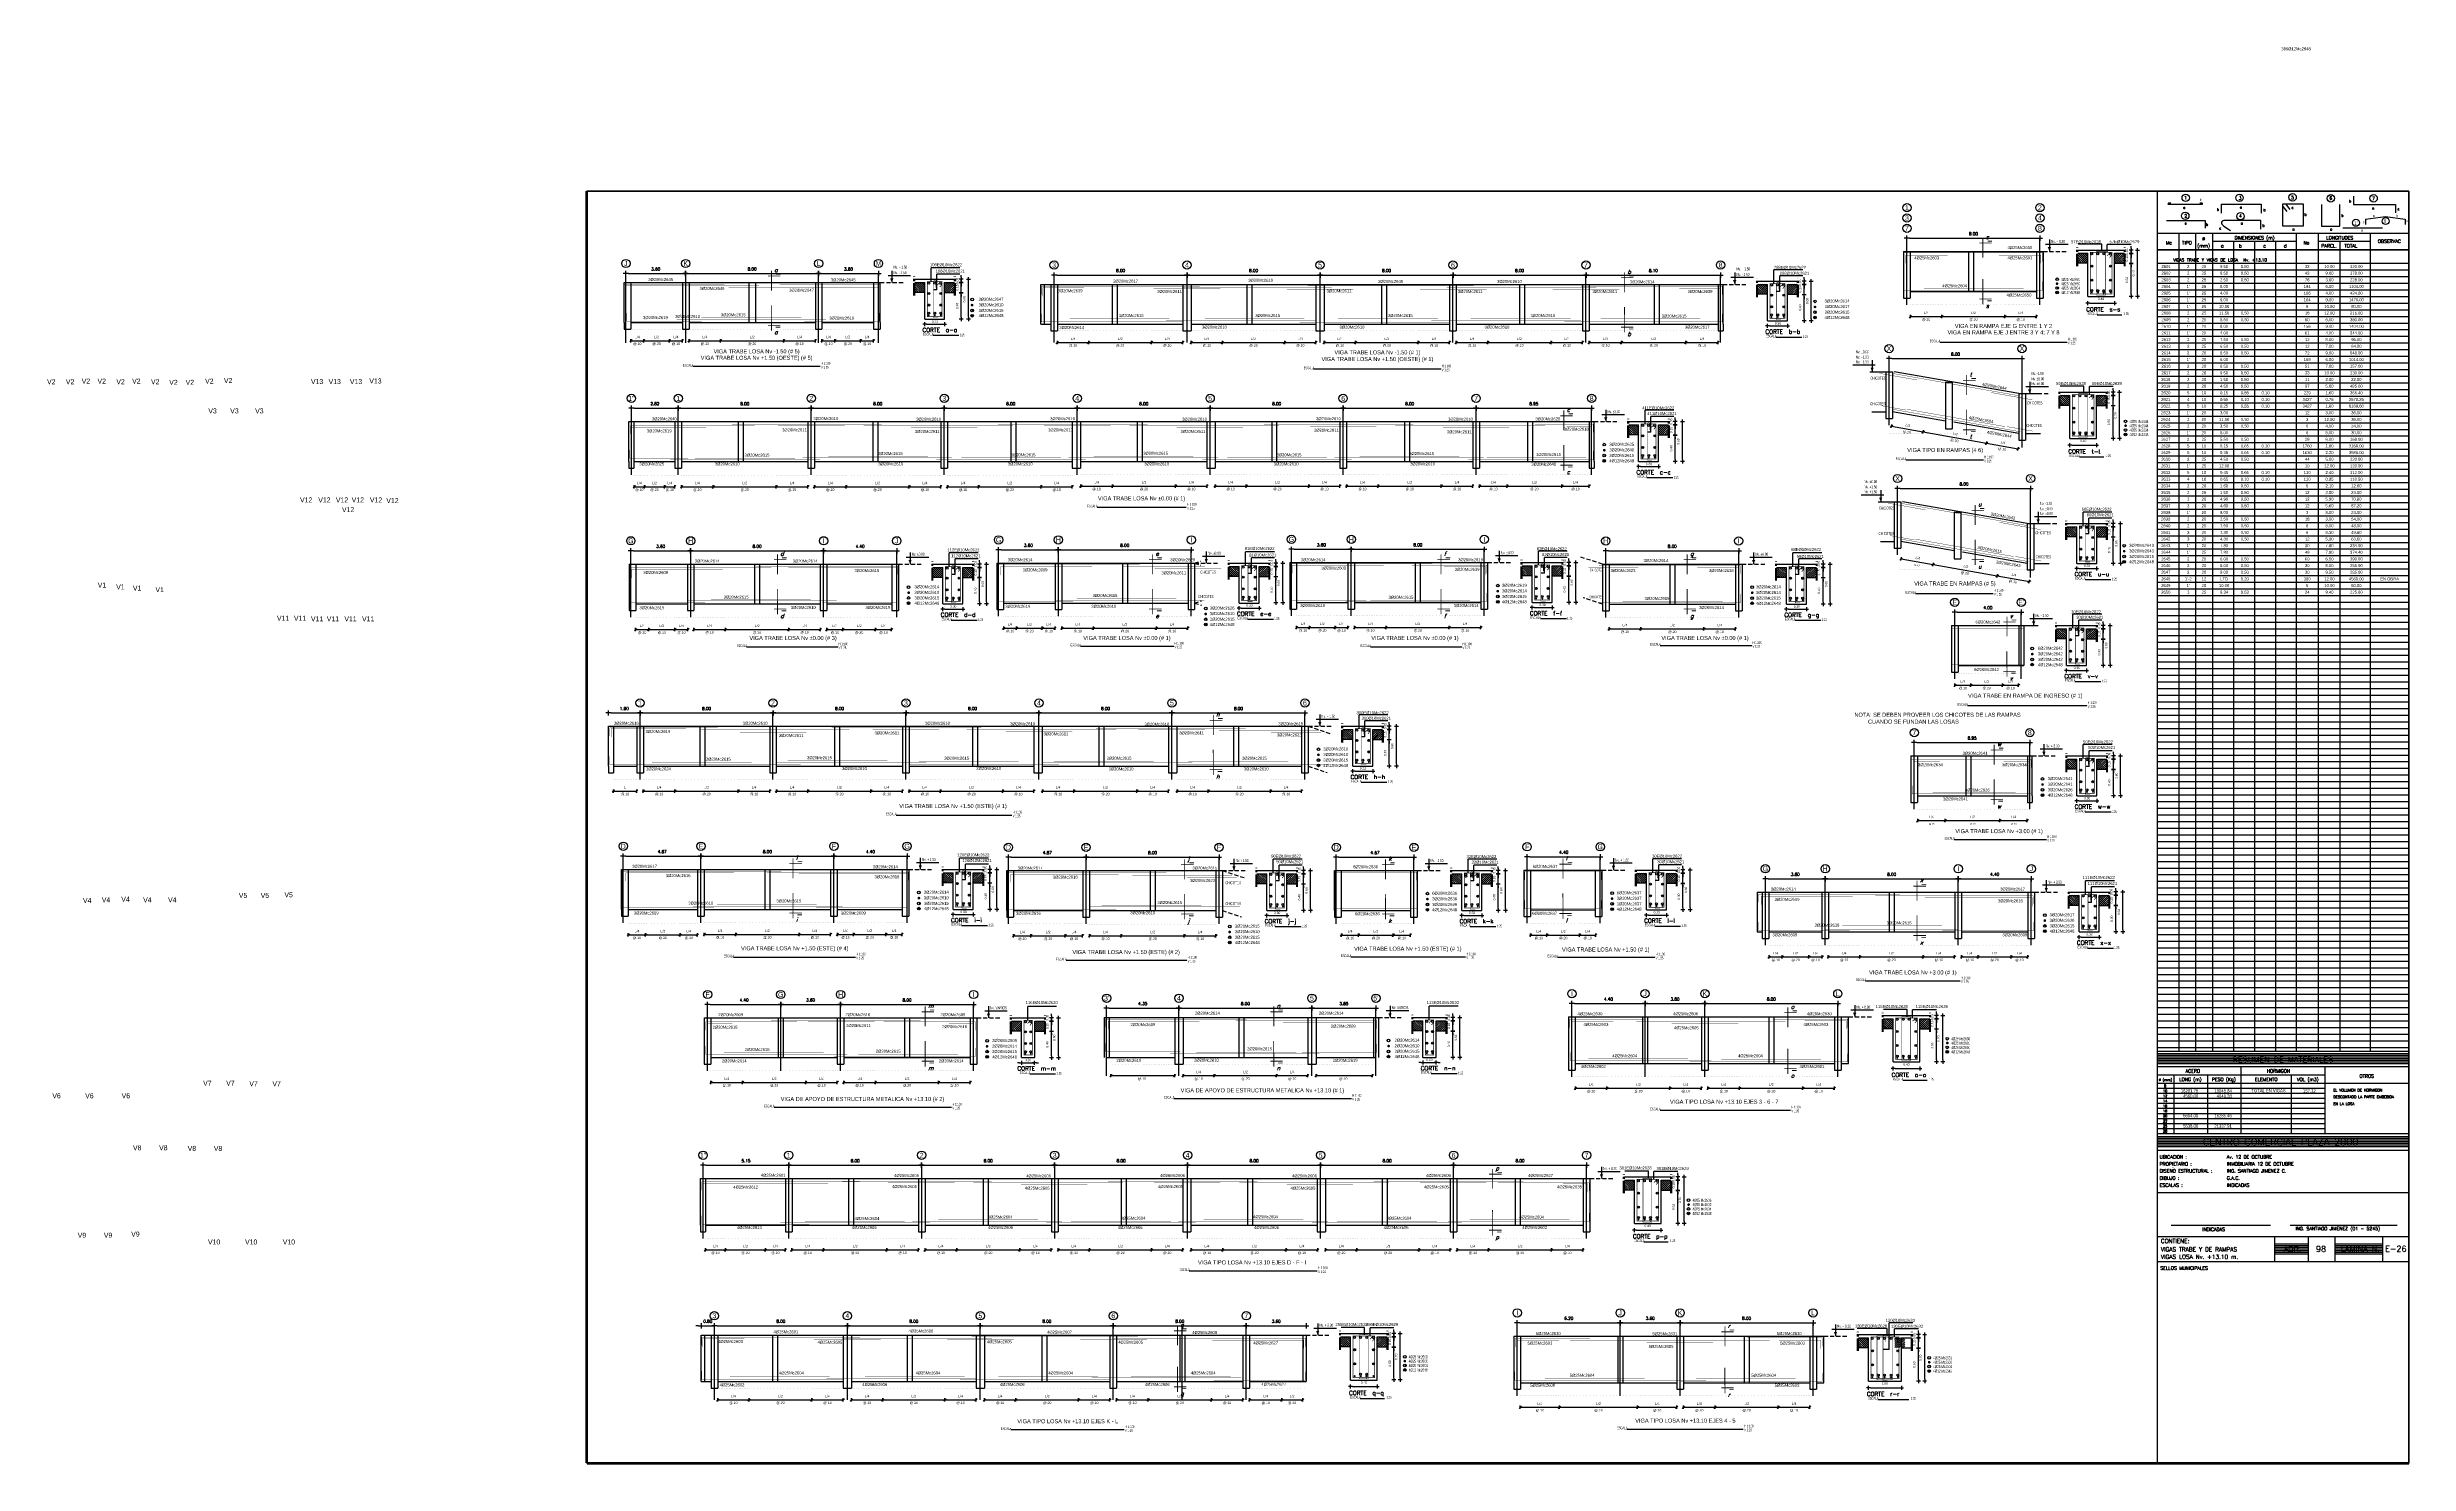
# Model space of a CAD drawing. Extents: x -2 to 140, y 23 to 108.
import ezdxf
from ezdxf.enums import TextEntityAlignment as Align

# ---------------------------------------------------------------- set-up
doc = ezdxf.new("R2010")
doc.units = 0
doc.header["$MEASUREMENT"] = 0
doc.linetypes.add('CENTER2', pattern=[1.125, 0.75, -0.125, 0.125, -0.125])
doc.linetypes.add('HIDDEN', pattern=[0.375, 0.25, -0.125])
doc.layers.get('0').update_dxf_attribs({"linetype": 'CONTINUOUS'})
doc.layers.get('DEFPOINTS').update_dxf_attribs({"color": 8, "linetype": 'CONTINUOUS'})
for name, color, linetype in [('ACEROS', 5, 'CONTINUOUS'), ('ACOT', 7, 'CONTINUOUS'), ('COLUMNAS', 2, 'CONTINUOUS'), ('DUCTOS', 7, 'CONTINUOUS'), ('EJES', 1, 'CONTINUOUS'), ('ESTRIBOS', 2, 'CONTINUOUS'), ('HIERROS', 5, 'CONTINUOUS'), ('L1', 5, 'CONTINUOUS'), ('LINEAS', 7, 'CONTINUOUS'), ('PLANILL1', 7, 'CONTINUOUS'), ('PLANILL2', 7, 'CONTINUOUS'), ('VIGAS', 7, 'CONTINUOUS')]:
    doc.layers.add(name, color=color, linetype=linetype)
doc.styles.add('ROMANS', font='ROMANS.shx', dxfattribs={"width": 0.6, "height": 0.18})
doc.styles.add('ROMANT', font='romant')
doc.styles.add('STANDART', font='TXT.SHX', dxfattribs={"height": 0.18})
doc.dimstyles.new('ESCALA25', dxfattribs={"dimscale": 2, "dimtxt": 0.07, "dimasz": 0.06, "dimexe": 0, "dimexo": 0.06, "dimgap": 0.09, "dimtad": 1, "dimlfac": 0.25, "dimzin": 0, "dimtxsty": 'STANDARD', "dimblk": 'DOT', "dimcen": 0.09, "dimse1": 1, "dimse2": 1, "dimclrd": 1, "dimclre": 1, "dimclrt": 2, "dimazin": 3, "dimtfac": 1, "dimtix": 1, "dimtmove": 0, "dimatfit": 3, "dimtvp": 1.428571, "dimtolj": 1, "dimtzin": 0})
doc.dimstyles.new('STYLE100', dxfattribs={"dimscale": 2, "dimtxt": 0.08, "dimasz": 0.08, "dimexe": 0, "dimexo": 0.06, "dimgap": 0.09, "dimtad": 1, "dimzin": 0, "dimtxsty": 'STANDART', "dimblk": 'DOT', "dimcen": 0.09, "dimse1": 1, "dimse2": 1, "dimclrd": 1, "dimclre": 1, "dimclrt": 2, "dimazin": 3, "dimtfac": 1, "dimtix": 1, "dimtmove": 0, "dimatfit": 3, "dimtvp": 1.25, "dimtolj": 1, "dimtzin": 0})

# ---------------------------------------------------------------- blocks, each defined once
blk = doc.blocks.new('DOT')
at = {"color": 0}
for p, q in [((-1, 0), (1, 0)), ((0, 1), (0, -1))]:
    blk.add_line(p, q, dxfattribs=at)
at = {"color": 2, "linetype": 'BYBLOCK', "const_width": 0.1875}
blk.add_lwpolyline([(0.09375, 0, 1), (-0.09375, 0, 1)], format="xyb", close=True, dxfattribs=at)
blk = doc.blocks.new('*D4')
at = {"color": 1, "linetype": 'BYBLOCK'}
blk.add_line((30.11, 32.47), (31.07, 32.47), dxfattribs=at)
at = {"layer": 'DEFPOINTS', "color": 0, "linetype": 'BYBLOCK'}
for p in [(29.99, 32.4), (31.19, 32.47), (31.19, 32.4)]:
    blk.add_point(p, dxfattribs=at)
at = {"color": 1, "linetype": 'BYBLOCK', "xscale": 0.12, "yscale": 0.12, "zscale": 0.12, "rotation": 180}
blk.add_blockref('DOT', (29.99, 32.47), dxfattribs=at)
at = {"color": 1, "linetype": 'BYBLOCK', "xscale": 0.12, "yscale": 0.12, "zscale": 0.12}
blk.add_blockref('DOT', (31.19, 32.47), dxfattribs=at)
at = {"color": 2, "linetype": 'BYBLOCK', "insert": (30.61, 32.62), "char_height": 0.14, "attachment_point": 5}
blk.add_mtext('\\A1;0.30', dxfattribs=at)
blk = doc.blocks.new('_DOT')
at = {"color": 0, "linetype": 'BYBLOCK'}
blk.add_line((-0.5, 0), (-1, 0), dxfattribs=at)
at = {"color": 0, "linetype": 'BYBLOCK', "const_width": 0.5}
blk.add_lwpolyline([(-0.25, 0, 1), (0.25, 0, 1)], format="xyb", close=True, dxfattribs=at)
blk = doc.blocks.new('*X1')
at = {"color": 0}
for p, q in [((24.22, 27.81), (24.8, 28.39)), ((24.22, 27.93), (24.67, 28.39)), ((24.22, 28.06), (24.55, 28.39)), ((24.22, 28.18), (24.43, 28.39)), ((24.22, 28.3), (24.3, 28.39)), ((24.32, 27.79), (24.82, 28.29)), ((24.44, 27.79), (24.82, 28.16)), ((24.57, 27.79), (24.82, 28.04)), ((24.69, 27.79), (24.82, 27.91)), ((24.82, 27.79), (24.82, 27.79))]:
    blk.add_line(p, q, dxfattribs=at)
blk = doc.blocks.new('*D2')
at = {"color": 1, "linetype": 'BYBLOCK'}
for p, q in [((32.19, 35.09), (32.19, 35.21)), ((32.19, 34.37), (32.19, 34.97)), ((32.19, 34.25), (32.19, 34.13))]:
    blk.add_line(p, q, dxfattribs=at)
at = {"layer": 'DEFPOINTS', "color": 0, "linetype": 'BYBLOCK'}
for p in [(31.19, 34.97), (31.19, 34.37), (32.19, 34.97)]:
    blk.add_point(p, dxfattribs=at)
at = {"color": 1, "linetype": 'BYBLOCK', "xscale": 0.12, "yscale": 0.12, "zscale": 0.12}
for p, rotation in [((32.19, 34.97), 270), ((32.19, 34.37), 90)]:
    blk.add_blockref('DOT', p, dxfattribs=dict(at, rotation=rotation))
at = {"color": 2, "linetype": 'BYBLOCK', "insert": (31.94, 34.67), "char_height": 0.14, "attachment_point": 5, "rotation": 90}
blk.add_mtext('\\A1;0.15', dxfattribs=at)
blk = doc.blocks.new('*D3')
at = {"color": 1, "linetype": 'BYBLOCK'}
blk.add_line((32.62, 32.89), (32.62, 35.05), dxfattribs=at)
at = {"layer": 'DEFPOINTS', "color": 0, "linetype": 'BYBLOCK'}
for p in [(31.23, 35.17), (32.62, 35.17), (31.23, 32.77)]:
    blk.add_point(p, dxfattribs=at)
at = {"color": 1, "linetype": 'BYBLOCK', "xscale": 0.12, "yscale": 0.12, "zscale": 0.12}
for p, rotation in [((32.62, 35.17), 90), ((32.62, 32.77), 270)]:
    blk.add_blockref('DOT', p, dxfattribs=dict(at, rotation=rotation))
at = {"color": 2, "linetype": 'BYBLOCK', "insert": (32.37, 33.97), "char_height": 0.14, "attachment_point": 5, "rotation": 90}
blk.add_mtext('\\A1;0.60', dxfattribs=at)
blk = doc.blocks.new('*D5')
at = {"color": 1, "linetype": 'BYBLOCK'}
blk.add_line((32.19, 32.89), (32.19, 34.24), dxfattribs=at)
at = {"layer": 'DEFPOINTS', "color": 0, "linetype": 'BYBLOCK'}
for p in [(31.27, 34.36), (32.19, 34.36), (31.27, 32.77)]:
    blk.add_point(p, dxfattribs=at)
at = {"color": 1, "linetype": 'BYBLOCK', "xscale": 0.12, "yscale": 0.12, "zscale": 0.12}
for p, rotation in [((32.19, 34.36), 90), ((32.19, 32.77), 270)]:
    blk.add_blockref('DOT', p, dxfattribs=dict(at, rotation=rotation))
at = {"color": 2, "linetype": 'BYBLOCK', "insert": (31.94, 33.57), "char_height": 0.14, "attachment_point": 5, "rotation": 90}
blk.add_mtext('\\A1;0.40', dxfattribs=at)
blk = doc.blocks.new('*D6')
at = {"color": 1, "linetype": 'BYBLOCK'}
for p, q in [((32.19, 35.29), (32.19, 35.41)), ((32.19, 34.97), (32.19, 35.17)), ((32.19, 34.85), (32.19, 34.73))]:
    blk.add_line(p, q, dxfattribs=at)
at = {"layer": 'DEFPOINTS', "color": 0, "linetype": 'BYBLOCK'}
for p in [(31.19, 34.97), (32.19, 35.17), (32.19, 35.17)]:
    blk.add_point(p, dxfattribs=at)
at = {"color": 1, "linetype": 'BYBLOCK', "xscale": 0.12, "yscale": 0.12, "zscale": 0.12}
for p, rotation in [((32.19, 35.17), 270), ((32.19, 34.97), 90)]:
    blk.add_blockref('DOT', p, dxfattribs=dict(at, rotation=rotation))
at = {"color": 2, "linetype": 'BYBLOCK', "insert": (31.94, 35.07), "char_height": 0.14, "attachment_point": 5, "rotation": 90}
blk.add_mtext('\\A1;0.05', dxfattribs=at)
blk = doc.blocks.new('*D8')
at = {"color": 1, "linetype": 'BYBLOCK'}
for p, q in [((21.95, 9.04), (21.95, 9.16)), ((21.95, 8.32), (21.95, 8.92)), ((21.95, 8.2), (21.95, 8.08))]:
    blk.add_line(p, q, dxfattribs=at)
at = {"layer": 'DEFPOINTS', "color": 0, "linetype": 'BYBLOCK'}
for p in [(20.95, 8.92), (21.95, 8.92), (20.95, 8.32)]:
    blk.add_point(p, dxfattribs=at)
at = {"color": 1, "linetype": 'BYBLOCK', "xscale": 0.12, "yscale": 0.12, "zscale": 0.12}
for p, rotation in [((21.95, 8.92), 270), ((21.95, 8.32), 90)]:
    blk.add_blockref('DOT', p, dxfattribs=dict(at, rotation=rotation))
at = {"color": 2, "linetype": 'BYBLOCK', "insert": (21.7, 8.62), "char_height": 0.14, "attachment_point": 5, "rotation": 90}
blk.add_mtext('\\A1;0.15', dxfattribs=at)
blk = doc.blocks.new('*D9')
at = {"color": 1, "linetype": 'BYBLOCK'}
blk.add_line((22.38, 6.84), (22.38, 9), dxfattribs=at)
at = {"layer": 'DEFPOINTS', "color": 0, "linetype": 'BYBLOCK'}
for p in [(20.99, 9.12), (22.38, 9.12), (20.99, 6.72)]:
    blk.add_point(p, dxfattribs=at)
at = {"color": 1, "linetype": 'BYBLOCK', "xscale": 0.12, "yscale": 0.12, "zscale": 0.12}
for p, rotation in [((22.38, 9.12), 90), ((22.38, 6.72), 270)]:
    blk.add_blockref('DOT', p, dxfattribs=dict(at, rotation=rotation))
at = {"color": 2, "linetype": 'BYBLOCK', "insert": (22.13, 7.92), "char_height": 0.14, "attachment_point": 5, "rotation": 90}
blk.add_mtext('\\A1;0.60', dxfattribs=at)
blk = doc.blocks.new('*D10')
at = {"color": 1, "linetype": 'BYBLOCK'}
blk.add_line((21.95, 6.84), (21.95, 8.19), dxfattribs=at)
at = {"layer": 'DEFPOINTS', "color": 0, "linetype": 'BYBLOCK'}
for p in [(21.04, 8.31), (21.95, 8.31), (21.04, 6.72)]:
    blk.add_point(p, dxfattribs=at)
at = {"color": 1, "linetype": 'BYBLOCK', "xscale": 0.12, "yscale": 0.12, "zscale": 0.12}
for p, rotation in [((21.95, 8.31), 90), ((21.95, 6.72), 270)]:
    blk.add_blockref('DOT', p, dxfattribs=dict(at, rotation=rotation))
at = {"color": 2, "linetype": 'BYBLOCK', "insert": (21.7, 7.52), "char_height": 0.14, "attachment_point": 5, "rotation": 90}
blk.add_mtext('\\A1;0.40', dxfattribs=at)
blk = doc.blocks.new('*D11')
at = {"color": 1, "linetype": 'BYBLOCK'}
for p, q in [((21.95, 9.24), (21.95, 9.36)), ((21.95, 8.92), (21.95, 9.12)), ((21.95, 8.8), (21.95, 8.68))]:
    blk.add_line(p, q, dxfattribs=at)
at = {"layer": 'DEFPOINTS', "color": 0, "linetype": 'BYBLOCK'}
for p in [(20.95, 8.92), (21.95, 9.12), (21.95, 9.12)]:
    blk.add_point(p, dxfattribs=at)
at = {"color": 1, "linetype": 'BYBLOCK', "xscale": 0.12, "yscale": 0.12, "zscale": 0.12}
for p, rotation in [((21.95, 9.12), 270), ((21.95, 8.92), 90)]:
    blk.add_blockref('DOT', p, dxfattribs=dict(at, rotation=rotation))
at = {"color": 2, "linetype": 'BYBLOCK', "insert": (21.7, 9.02), "char_height": 0.14, "attachment_point": 5, "rotation": 90}
blk.add_mtext('\\A1;0.05', dxfattribs=at)
blk = doc.blocks.new('*D7')
at = {"color": 1, "linetype": 'BYBLOCK'}
blk.add_line((19.87, 6.42), (20.83, 6.42), dxfattribs=at)
at = {"layer": 'DEFPOINTS', "color": 0, "linetype": 'BYBLOCK'}
for p in [(19.75, 6.35), (20.95, 6.42), (20.95, 6.35)]:
    blk.add_point(p, dxfattribs=at)
at = {"color": 1, "linetype": 'BYBLOCK', "xscale": 0.12, "yscale": 0.12, "zscale": 0.12, "rotation": 180}
blk.add_blockref('DOT', (19.75, 6.42), dxfattribs=at)
at = {"color": 1, "linetype": 'BYBLOCK', "xscale": 0.12, "yscale": 0.12, "zscale": 0.12}
blk.add_blockref('DOT', (20.95, 6.42), dxfattribs=at)
at = {"color": 2, "linetype": 'BYBLOCK', "insert": (20.37, 6.57), "char_height": 0.14, "attachment_point": 5}
blk.add_mtext('\\A1;0.30', dxfattribs=at)
blk = doc.blocks.new('*D13')
at = {"color": 1, "linetype": 'BYBLOCK'}
blk.add_line((13.87, -58.81), (13.87, -56.65), dxfattribs=at)
at = {"layer": 'DEFPOINTS', "color": 0, "linetype": 'BYBLOCK'}
for p in [(12.48, -56.53), (13.87, -56.53), (12.48, -58.93)]:
    blk.add_point(p, dxfattribs=at)
at = {"color": 1, "linetype": 'BYBLOCK', "xscale": 0.12, "yscale": 0.12, "zscale": 0.12}
for p, rotation in [((13.87, -56.53), 90), ((13.87, -58.93), 270)]:
    blk.add_blockref('DOT', p, dxfattribs=dict(at, rotation=rotation))
at = {"color": 2, "linetype": 'BYBLOCK', "insert": (13.62, -57.73), "char_height": 0.14, "attachment_point": 5, "rotation": 90}
blk.add_mtext('\\A1;0.60', dxfattribs=at)
blk = doc.blocks.new('*D16')
at = {"color": 1, "linetype": 'BYBLOCK'}
for p, q in [((13.44, -56.41), (13.44, -56.29)), ((13.44, -56.73), (13.44, -56.53)), ((13.44, -56.85), (13.44, -56.97))]:
    blk.add_line(p, q, dxfattribs=at)
at = {"layer": 'DEFPOINTS', "color": 0, "linetype": 'BYBLOCK'}
for p in [(12.44, -56.73), (13.44, -56.53), (13.44, -56.53)]:
    blk.add_point(p, dxfattribs=at)
at = {"color": 1, "linetype": 'BYBLOCK', "xscale": 0.12, "yscale": 0.12, "zscale": 0.12}
for p, rotation in [((13.44, -56.53), 270), ((13.44, -56.73), 90)]:
    blk.add_blockref('DOT', p, dxfattribs=dict(at, rotation=rotation))
at = {"color": 2, "linetype": 'BYBLOCK', "insert": (13.19, -56.53), "char_height": 0.14, "attachment_point": 5, "rotation": 90}
blk.add_mtext('\\A1;0.05', dxfattribs=at)
blk = doc.blocks.new('*D15')
at = {"color": 1, "linetype": 'BYBLOCK'}
blk.add_line((11.36, -59.24), (12.32, -59.24), dxfattribs=at)
at = {"layer": 'DEFPOINTS', "color": 0, "linetype": 'BYBLOCK'}
for p in [(11.24, -59.3), (12.44, -59.24), (12.44, -59.3)]:
    blk.add_point(p, dxfattribs=at)
at = {"color": 1, "linetype": 'BYBLOCK', "xscale": 0.12, "yscale": 0.12, "zscale": 0.12, "rotation": 180}
blk.add_blockref('DOT', (11.24, -59.24), dxfattribs=at)
at = {"color": 1, "linetype": 'BYBLOCK', "xscale": 0.12, "yscale": 0.12, "zscale": 0.12}
blk.add_blockref('DOT', (12.44, -59.24), dxfattribs=at)
at = {"color": 2, "linetype": 'BYBLOCK', "insert": (11.86, -59.08), "char_height": 0.14, "attachment_point": 5}
blk.add_mtext('\\A1;0.30', dxfattribs=at)
blk = doc.blocks.new('*D14')
at = {"color": 1, "linetype": 'BYBLOCK'}
for p, q in [((13.44, -56.61), (13.44, -56.49)), ((13.44, -57.33), (13.44, -56.73)), ((13.44, -57.45), (13.44, -57.57))]:
    blk.add_line(p, q, dxfattribs=at)
at = {"layer": 'DEFPOINTS', "color": 0, "linetype": 'BYBLOCK'}
for p in [(12.44, -56.73), (13.44, -56.73), (12.44, -57.33)]:
    blk.add_point(p, dxfattribs=at)
at = {"color": 1, "linetype": 'BYBLOCK', "xscale": 0.12, "yscale": 0.12, "zscale": 0.12}
for p, rotation in [((13.44, -56.73), 270), ((13.44, -57.33), 90)]:
    blk.add_blockref('DOT', p, dxfattribs=dict(at, rotation=rotation))
at = {"color": 2, "linetype": 'BYBLOCK', "insert": (13.19, -57.03), "char_height": 0.14, "attachment_point": 5, "rotation": 90}
blk.add_mtext('\\A1;0.15', dxfattribs=at)
blk = doc.blocks.new('*D12')
at = {"color": 1, "linetype": 'BYBLOCK'}
blk.add_line((13.44, -58.81), (13.44, -57.46), dxfattribs=at)
at = {"layer": 'DEFPOINTS', "color": 0, "linetype": 'BYBLOCK'}
for p in [(12.53, -57.34), (13.44, -57.34), (12.53, -58.93)]:
    blk.add_point(p, dxfattribs=at)
at = {"color": 1, "linetype": 'BYBLOCK', "xscale": 0.12, "yscale": 0.12, "zscale": 0.12}
for p, rotation in [((13.44, -57.34), 90), ((13.44, -58.93), 270)]:
    blk.add_blockref('DOT', p, dxfattribs=dict(at, rotation=rotation))
at = {"color": 2, "linetype": 'BYBLOCK', "insert": (13.19, -58.14), "char_height": 0.14, "attachment_point": 5, "rotation": 90}
blk.add_mtext('\\A1;0.40', dxfattribs=at)
blk = doc.blocks.new('*D18')
at = {"color": 1, "linetype": 'BYBLOCK'}
blk.add_line((13.87, -58.81), (13.87, -56.65), dxfattribs=at)
at = {"layer": 'DEFPOINTS', "color": 0, "linetype": 'BYBLOCK'}
for p in [(12.48, -56.53), (13.87, -56.53), (12.48, -58.93)]:
    blk.add_point(p, dxfattribs=at)
at = {"color": 1, "linetype": 'BYBLOCK', "xscale": 0.12, "yscale": 0.12, "zscale": 0.12}
for p, rotation in [((13.87, -56.53), 90), ((13.87, -58.93), 270)]:
    blk.add_blockref('DOT', p, dxfattribs=dict(at, rotation=rotation))
at = {"color": 2, "linetype": 'BYBLOCK', "insert": (13.62, -57.73), "char_height": 0.14, "attachment_point": 5, "rotation": 90}
blk.add_mtext('\\A1;0.60', dxfattribs=at)
blk = doc.blocks.new('*D21')
at = {"color": 1, "linetype": 'BYBLOCK'}
for p, q in [((13.44, -56.41), (13.44, -56.29)), ((13.44, -56.73), (13.44, -56.53)), ((13.44, -56.85), (13.44, -56.97))]:
    blk.add_line(p, q, dxfattribs=at)
at = {"layer": 'DEFPOINTS', "color": 0, "linetype": 'BYBLOCK'}
for p in [(12.44, -56.73), (13.44, -56.53), (13.44, -56.53)]:
    blk.add_point(p, dxfattribs=at)
at = {"color": 1, "linetype": 'BYBLOCK', "xscale": 0.12, "yscale": 0.12, "zscale": 0.12}
for p, rotation in [((13.44, -56.53), 270), ((13.44, -56.73), 90)]:
    blk.add_blockref('DOT', p, dxfattribs=dict(at, rotation=rotation))
at = {"color": 2, "linetype": 'BYBLOCK', "insert": (13.19, -56.53), "char_height": 0.14, "attachment_point": 5, "rotation": 90}
blk.add_mtext('\\A1;0.05', dxfattribs=at)
blk = doc.blocks.new('*D20')
at = {"color": 1, "linetype": 'BYBLOCK'}
blk.add_line((11.36, -59.24), (12.32, -59.24), dxfattribs=at)
at = {"layer": 'DEFPOINTS', "color": 0, "linetype": 'BYBLOCK'}
for p in [(11.24, -59.3), (12.44, -59.24), (12.44, -59.3)]:
    blk.add_point(p, dxfattribs=at)
at = {"color": 1, "linetype": 'BYBLOCK', "xscale": 0.12, "yscale": 0.12, "zscale": 0.12, "rotation": 180}
blk.add_blockref('DOT', (11.24, -59.24), dxfattribs=at)
at = {"color": 1, "linetype": 'BYBLOCK', "xscale": 0.12, "yscale": 0.12, "zscale": 0.12}
blk.add_blockref('DOT', (12.44, -59.24), dxfattribs=at)
at = {"color": 2, "linetype": 'BYBLOCK', "insert": (11.86, -59.08), "char_height": 0.14, "attachment_point": 5}
blk.add_mtext('\\A1;0.30', dxfattribs=at)
blk = doc.blocks.new('*D19')
at = {"color": 1, "linetype": 'BYBLOCK'}
for p, q in [((13.44, -56.61), (13.44, -56.49)), ((13.44, -57.33), (13.44, -56.73)), ((13.44, -57.45), (13.44, -57.57))]:
    blk.add_line(p, q, dxfattribs=at)
at = {"layer": 'DEFPOINTS', "color": 0, "linetype": 'BYBLOCK'}
for p in [(12.44, -56.73), (13.44, -56.73), (12.44, -57.33)]:
    blk.add_point(p, dxfattribs=at)
at = {"color": 1, "linetype": 'BYBLOCK', "xscale": 0.12, "yscale": 0.12, "zscale": 0.12}
for p, rotation in [((13.44, -56.73), 270), ((13.44, -57.33), 90)]:
    blk.add_blockref('DOT', p, dxfattribs=dict(at, rotation=rotation))
at = {"color": 2, "linetype": 'BYBLOCK', "insert": (13.19, -57.03), "char_height": 0.14, "attachment_point": 5, "rotation": 90}
blk.add_mtext('\\A1;0.15', dxfattribs=at)
blk = doc.blocks.new('*D17')
at = {"color": 1, "linetype": 'BYBLOCK'}
blk.add_line((13.44, -58.81), (13.44, -57.46), dxfattribs=at)
at = {"layer": 'DEFPOINTS', "color": 0, "linetype": 'BYBLOCK'}
for p in [(12.53, -57.34), (13.44, -57.34), (12.53, -58.93)]:
    blk.add_point(p, dxfattribs=at)
at = {"color": 1, "linetype": 'BYBLOCK', "xscale": 0.12, "yscale": 0.12, "zscale": 0.12}
for p, rotation in [((13.44, -57.34), 90), ((13.44, -58.93), 270)]:
    blk.add_blockref('DOT', p, dxfattribs=dict(at, rotation=rotation))
at = {"color": 2, "linetype": 'BYBLOCK', "insert": (13.19, -58.14), "char_height": 0.14, "attachment_point": 5, "rotation": 90}
blk.add_mtext('\\A1;0.40', dxfattribs=at)
blk = doc.blocks.new('*D23')
at = {"color": 1, "linetype": 'BYBLOCK'}
blk.add_line((13.87, -58.81), (13.87, -56.65), dxfattribs=at)
at = {"layer": 'DEFPOINTS', "color": 0, "linetype": 'BYBLOCK'}
for p in [(12.48, -56.53), (13.87, -56.53), (12.48, -58.93)]:
    blk.add_point(p, dxfattribs=at)
at = {"color": 1, "linetype": 'BYBLOCK', "xscale": 0.12, "yscale": 0.12, "zscale": 0.12}
for p, rotation in [((13.87, -56.53), 90), ((13.87, -58.93), 270)]:
    blk.add_blockref('DOT', p, dxfattribs=dict(at, rotation=rotation))
at = {"color": 2, "linetype": 'BYBLOCK', "insert": (13.62, -57.73), "char_height": 0.14, "attachment_point": 5, "rotation": 90}
blk.add_mtext('\\A1;0.60', dxfattribs=at)
blk = doc.blocks.new('*D26')
at = {"color": 1, "linetype": 'BYBLOCK'}
for p, q in [((13.44, -56.41), (13.44, -56.29)), ((13.44, -56.73), (13.44, -56.53)), ((13.44, -56.85), (13.44, -56.97))]:
    blk.add_line(p, q, dxfattribs=at)
at = {"layer": 'DEFPOINTS', "color": 0, "linetype": 'BYBLOCK'}
for p in [(12.44, -56.73), (13.44, -56.53), (13.44, -56.53)]:
    blk.add_point(p, dxfattribs=at)
at = {"color": 1, "linetype": 'BYBLOCK', "xscale": 0.12, "yscale": 0.12, "zscale": 0.12}
for p, rotation in [((13.44, -56.53), 270), ((13.44, -56.73), 90)]:
    blk.add_blockref('DOT', p, dxfattribs=dict(at, rotation=rotation))
at = {"color": 2, "linetype": 'BYBLOCK', "insert": (13.19, -56.53), "char_height": 0.14, "attachment_point": 5, "rotation": 90}
blk.add_mtext('\\A1;0.05', dxfattribs=at)
blk = doc.blocks.new('*D25')
at = {"color": 1, "linetype": 'BYBLOCK'}
blk.add_line((11.36, -59.24), (12.32, -59.24), dxfattribs=at)
at = {"layer": 'DEFPOINTS', "color": 0, "linetype": 'BYBLOCK'}
for p in [(11.24, -59.3), (12.44, -59.24), (12.44, -59.3)]:
    blk.add_point(p, dxfattribs=at)
at = {"color": 1, "linetype": 'BYBLOCK', "xscale": 0.12, "yscale": 0.12, "zscale": 0.12, "rotation": 180}
blk.add_blockref('DOT', (11.24, -59.24), dxfattribs=at)
at = {"color": 1, "linetype": 'BYBLOCK', "xscale": 0.12, "yscale": 0.12, "zscale": 0.12}
blk.add_blockref('DOT', (12.44, -59.24), dxfattribs=at)
at = {"color": 2, "linetype": 'BYBLOCK', "insert": (11.86, -59.08), "char_height": 0.14, "attachment_point": 5}
blk.add_mtext('\\A1;0.30', dxfattribs=at)
blk = doc.blocks.new('*D24')
at = {"color": 1, "linetype": 'BYBLOCK'}
for p, q in [((13.44, -56.61), (13.44, -56.49)), ((13.44, -57.33), (13.44, -56.73)), ((13.44, -57.45), (13.44, -57.57))]:
    blk.add_line(p, q, dxfattribs=at)
at = {"layer": 'DEFPOINTS', "color": 0, "linetype": 'BYBLOCK'}
for p in [(12.44, -56.73), (13.44, -56.73), (12.44, -57.33)]:
    blk.add_point(p, dxfattribs=at)
at = {"color": 1, "linetype": 'BYBLOCK', "xscale": 0.12, "yscale": 0.12, "zscale": 0.12}
for p, rotation in [((13.44, -56.73), 270), ((13.44, -57.33), 90)]:
    blk.add_blockref('DOT', p, dxfattribs=dict(at, rotation=rotation))
at = {"color": 2, "linetype": 'BYBLOCK', "insert": (13.19, -57.03), "char_height": 0.14, "attachment_point": 5, "rotation": 90}
blk.add_mtext('\\A1;0.15', dxfattribs=at)
blk = doc.blocks.new('*D22')
at = {"color": 1, "linetype": 'BYBLOCK'}
blk.add_line((13.44, -58.81), (13.44, -57.46), dxfattribs=at)
at = {"layer": 'DEFPOINTS', "color": 0, "linetype": 'BYBLOCK'}
for p in [(12.53, -57.34), (13.44, -57.34), (12.53, -58.93)]:
    blk.add_point(p, dxfattribs=at)
at = {"color": 1, "linetype": 'BYBLOCK', "xscale": 0.12, "yscale": 0.12, "zscale": 0.12}
for p, rotation in [((13.44, -57.34), 90), ((13.44, -58.93), 270)]:
    blk.add_blockref('DOT', p, dxfattribs=dict(at, rotation=rotation))
at = {"color": 2, "linetype": 'BYBLOCK', "insert": (13.19, -58.14), "char_height": 0.14, "attachment_point": 5, "rotation": 90}
blk.add_mtext('\\A1;0.40', dxfattribs=at)
blk = doc.blocks.new('*D28')
at = {"color": 1, "linetype": 'BYBLOCK'}
blk.add_line((13.87, -58.81), (13.87, -56.65), dxfattribs=at)
at = {"layer": 'DEFPOINTS', "color": 0, "linetype": 'BYBLOCK'}
for p in [(12.48, -56.53), (13.87, -56.53), (12.48, -58.93)]:
    blk.add_point(p, dxfattribs=at)
at = {"color": 1, "linetype": 'BYBLOCK', "xscale": 0.12, "yscale": 0.12, "zscale": 0.12}
for p, rotation in [((13.87, -56.53), 90), ((13.87, -58.93), 270)]:
    blk.add_blockref('DOT', p, dxfattribs=dict(at, rotation=rotation))
at = {"color": 2, "linetype": 'BYBLOCK', "insert": (13.62, -57.73), "char_height": 0.14, "attachment_point": 5, "rotation": 90}
blk.add_mtext('\\A1;0.60', dxfattribs=at)
blk = doc.blocks.new('*D31')
at = {"color": 1, "linetype": 'BYBLOCK'}
for p, q in [((13.44, -56.41), (13.44, -56.29)), ((13.44, -56.73), (13.44, -56.53)), ((13.44, -56.85), (13.44, -56.97))]:
    blk.add_line(p, q, dxfattribs=at)
at = {"layer": 'DEFPOINTS', "color": 0, "linetype": 'BYBLOCK'}
for p in [(12.44, -56.73), (13.44, -56.53), (13.44, -56.53)]:
    blk.add_point(p, dxfattribs=at)
at = {"color": 1, "linetype": 'BYBLOCK', "xscale": 0.12, "yscale": 0.12, "zscale": 0.12}
for p, rotation in [((13.44, -56.53), 270), ((13.44, -56.73), 90)]:
    blk.add_blockref('DOT', p, dxfattribs=dict(at, rotation=rotation))
at = {"color": 2, "linetype": 'BYBLOCK', "insert": (13.19, -56.53), "char_height": 0.14, "attachment_point": 5, "rotation": 90}
blk.add_mtext('\\A1;0.05', dxfattribs=at)
blk = doc.blocks.new('*D30')
at = {"color": 1, "linetype": 'BYBLOCK'}
blk.add_line((11.36, -59.24), (12.32, -59.24), dxfattribs=at)
at = {"layer": 'DEFPOINTS', "color": 0, "linetype": 'BYBLOCK'}
for p in [(11.24, -59.3), (12.44, -59.24), (12.44, -59.3)]:
    blk.add_point(p, dxfattribs=at)
at = {"color": 1, "linetype": 'BYBLOCK', "xscale": 0.12, "yscale": 0.12, "zscale": 0.12, "rotation": 180}
blk.add_blockref('DOT', (11.24, -59.24), dxfattribs=at)
at = {"color": 1, "linetype": 'BYBLOCK', "xscale": 0.12, "yscale": 0.12, "zscale": 0.12}
blk.add_blockref('DOT', (12.44, -59.24), dxfattribs=at)
at = {"color": 2, "linetype": 'BYBLOCK', "insert": (11.86, -59.08), "char_height": 0.14, "attachment_point": 5}
blk.add_mtext('\\A1;0.30', dxfattribs=at)
blk = doc.blocks.new('*D29')
at = {"color": 1, "linetype": 'BYBLOCK'}
for p, q in [((13.44, -56.61), (13.44, -56.49)), ((13.44, -57.33), (13.44, -56.73)), ((13.44, -57.45), (13.44, -57.57))]:
    blk.add_line(p, q, dxfattribs=at)
at = {"layer": 'DEFPOINTS', "color": 0, "linetype": 'BYBLOCK'}
for p in [(12.44, -56.73), (13.44, -56.73), (12.44, -57.33)]:
    blk.add_point(p, dxfattribs=at)
at = {"color": 1, "linetype": 'BYBLOCK', "xscale": 0.12, "yscale": 0.12, "zscale": 0.12}
for p, rotation in [((13.44, -56.73), 270), ((13.44, -57.33), 90)]:
    blk.add_blockref('DOT', p, dxfattribs=dict(at, rotation=rotation))
at = {"color": 2, "linetype": 'BYBLOCK', "insert": (13.19, -57.03), "char_height": 0.14, "attachment_point": 5, "rotation": 90}
blk.add_mtext('\\A1;0.15', dxfattribs=at)
blk = doc.blocks.new('*D27')
at = {"color": 1, "linetype": 'BYBLOCK'}
blk.add_line((13.44, -58.81), (13.44, -57.46), dxfattribs=at)
at = {"layer": 'DEFPOINTS', "color": 0, "linetype": 'BYBLOCK'}
for p in [(12.53, -57.34), (13.44, -57.34), (12.53, -58.93)]:
    blk.add_point(p, dxfattribs=at)
at = {"color": 1, "linetype": 'BYBLOCK', "xscale": 0.12, "yscale": 0.12, "zscale": 0.12}
for p, rotation in [((13.44, -57.34), 90), ((13.44, -58.93), 270)]:
    blk.add_blockref('DOT', p, dxfattribs=dict(at, rotation=rotation))
at = {"color": 2, "linetype": 'BYBLOCK', "insert": (13.19, -58.14), "char_height": 0.14, "attachment_point": 5, "rotation": 90}
blk.add_mtext('\\A1;0.40', dxfattribs=at)
blk = doc.blocks.new('*D33')
at = {"color": 1, "linetype": 'BYBLOCK'}
blk.add_line((13.87, -58.81), (13.87, -56.65), dxfattribs=at)
at = {"layer": 'DEFPOINTS', "color": 0, "linetype": 'BYBLOCK'}
for p in [(12.48, -56.53), (13.87, -56.53), (12.48, -58.93)]:
    blk.add_point(p, dxfattribs=at)
at = {"color": 1, "linetype": 'BYBLOCK', "xscale": 0.12, "yscale": 0.12, "zscale": 0.12}
for p, rotation in [((13.87, -56.53), 90), ((13.87, -58.93), 270)]:
    blk.add_blockref('DOT', p, dxfattribs=dict(at, rotation=rotation))
at = {"color": 2, "linetype": 'BYBLOCK', "insert": (13.62, -57.73), "char_height": 0.14, "attachment_point": 5, "rotation": 90}
blk.add_mtext('\\A1;0.60', dxfattribs=at)
blk = doc.blocks.new('*D36')
at = {"color": 1, "linetype": 'BYBLOCK'}
for p, q in [((13.44, -56.41), (13.44, -56.29)), ((13.44, -56.73), (13.44, -56.53)), ((13.44, -56.85), (13.44, -56.97))]:
    blk.add_line(p, q, dxfattribs=at)
at = {"layer": 'DEFPOINTS', "color": 0, "linetype": 'BYBLOCK'}
for p in [(12.44, -56.73), (13.44, -56.53), (13.44, -56.53)]:
    blk.add_point(p, dxfattribs=at)
at = {"color": 1, "linetype": 'BYBLOCK', "xscale": 0.12, "yscale": 0.12, "zscale": 0.12}
for p, rotation in [((13.44, -56.53), 270), ((13.44, -56.73), 90)]:
    blk.add_blockref('DOT', p, dxfattribs=dict(at, rotation=rotation))
at = {"color": 2, "linetype": 'BYBLOCK', "insert": (13.19, -56.53), "char_height": 0.14, "attachment_point": 5, "rotation": 90}
blk.add_mtext('\\A1;0.05', dxfattribs=at)
blk = doc.blocks.new('*D35')
at = {"color": 1, "linetype": 'BYBLOCK'}
blk.add_line((11.36, -59.24), (12.32, -59.24), dxfattribs=at)
at = {"layer": 'DEFPOINTS', "color": 0, "linetype": 'BYBLOCK'}
for p in [(11.24, -59.3), (12.44, -59.24), (12.44, -59.3)]:
    blk.add_point(p, dxfattribs=at)
at = {"color": 1, "linetype": 'BYBLOCK', "xscale": 0.12, "yscale": 0.12, "zscale": 0.12, "rotation": 180}
blk.add_blockref('DOT', (11.24, -59.24), dxfattribs=at)
at = {"color": 1, "linetype": 'BYBLOCK', "xscale": 0.12, "yscale": 0.12, "zscale": 0.12}
blk.add_blockref('DOT', (12.44, -59.24), dxfattribs=at)
at = {"color": 2, "linetype": 'BYBLOCK', "insert": (11.86, -59.08), "char_height": 0.14, "attachment_point": 5}
blk.add_mtext('\\A1;0.30', dxfattribs=at)
blk = doc.blocks.new('*D34')
at = {"color": 1, "linetype": 'BYBLOCK'}
for p, q in [((13.44, -56.61), (13.44, -56.49)), ((13.44, -57.33), (13.44, -56.73)), ((13.44, -57.45), (13.44, -57.57))]:
    blk.add_line(p, q, dxfattribs=at)
at = {"layer": 'DEFPOINTS', "color": 0, "linetype": 'BYBLOCK'}
for p in [(12.44, -56.73), (13.44, -56.73), (12.44, -57.33)]:
    blk.add_point(p, dxfattribs=at)
at = {"color": 1, "linetype": 'BYBLOCK', "xscale": 0.12, "yscale": 0.12, "zscale": 0.12}
for p, rotation in [((13.44, -56.73), 270), ((13.44, -57.33), 90)]:
    blk.add_blockref('DOT', p, dxfattribs=dict(at, rotation=rotation))
at = {"color": 2, "linetype": 'BYBLOCK', "insert": (13.19, -57.03), "char_height": 0.14, "attachment_point": 5, "rotation": 90}
blk.add_mtext('\\A1;0.15', dxfattribs=at)
blk = doc.blocks.new('*D32')
at = {"color": 1, "linetype": 'BYBLOCK'}
blk.add_line((13.44, -58.81), (13.44, -57.46), dxfattribs=at)
at = {"layer": 'DEFPOINTS', "color": 0, "linetype": 'BYBLOCK'}
for p in [(12.53, -57.34), (13.44, -57.34), (12.53, -58.93)]:
    blk.add_point(p, dxfattribs=at)
at = {"color": 1, "linetype": 'BYBLOCK', "xscale": 0.12, "yscale": 0.12, "zscale": 0.12}
for p, rotation in [((13.44, -57.34), 90), ((13.44, -58.93), 270)]:
    blk.add_blockref('DOT', p, dxfattribs=dict(at, rotation=rotation))
at = {"color": 2, "linetype": 'BYBLOCK', "insert": (13.19, -58.14), "char_height": 0.14, "attachment_point": 5, "rotation": 90}
blk.add_mtext('\\A1;0.40', dxfattribs=at)
blk = doc.blocks.new('*D38')
at = {"color": 1, "linetype": 'BYBLOCK'}
blk.add_line((13.87, -58.81), (13.87, -56.65), dxfattribs=at)
at = {"layer": 'DEFPOINTS', "color": 0, "linetype": 'BYBLOCK'}
for p in [(12.48, -56.53), (13.87, -56.53), (12.48, -58.93)]:
    blk.add_point(p, dxfattribs=at)
at = {"color": 1, "linetype": 'BYBLOCK', "xscale": 0.12, "yscale": 0.12, "zscale": 0.12}
for p, rotation in [((13.87, -56.53), 90), ((13.87, -58.93), 270)]:
    blk.add_blockref('DOT', p, dxfattribs=dict(at, rotation=rotation))
at = {"color": 2, "linetype": 'BYBLOCK', "insert": (13.62, -57.73), "char_height": 0.14, "attachment_point": 5, "rotation": 90}
blk.add_mtext('\\A1;0.60', dxfattribs=at)
blk = doc.blocks.new('*D41')
at = {"color": 1, "linetype": 'BYBLOCK'}
for p, q in [((13.44, -56.41), (13.44, -56.29)), ((13.44, -56.73), (13.44, -56.53)), ((13.44, -56.85), (13.44, -56.97))]:
    blk.add_line(p, q, dxfattribs=at)
at = {"layer": 'DEFPOINTS', "color": 0, "linetype": 'BYBLOCK'}
for p in [(12.44, -56.73), (13.44, -56.53), (13.44, -56.53)]:
    blk.add_point(p, dxfattribs=at)
at = {"color": 1, "linetype": 'BYBLOCK', "xscale": 0.12, "yscale": 0.12, "zscale": 0.12}
for p, rotation in [((13.44, -56.53), 270), ((13.44, -56.73), 90)]:
    blk.add_blockref('DOT', p, dxfattribs=dict(at, rotation=rotation))
at = {"color": 2, "linetype": 'BYBLOCK', "insert": (13.19, -56.53), "char_height": 0.14, "attachment_point": 5, "rotation": 90}
blk.add_mtext('\\A1;0.05', dxfattribs=at)
blk = doc.blocks.new('*D40')
at = {"color": 1, "linetype": 'BYBLOCK'}
blk.add_line((11.36, -59.24), (12.32, -59.24), dxfattribs=at)
at = {"layer": 'DEFPOINTS', "color": 0, "linetype": 'BYBLOCK'}
for p in [(11.24, -59.3), (12.44, -59.24), (12.44, -59.3)]:
    blk.add_point(p, dxfattribs=at)
at = {"color": 1, "linetype": 'BYBLOCK', "xscale": 0.12, "yscale": 0.12, "zscale": 0.12, "rotation": 180}
blk.add_blockref('DOT', (11.24, -59.24), dxfattribs=at)
at = {"color": 1, "linetype": 'BYBLOCK', "xscale": 0.12, "yscale": 0.12, "zscale": 0.12}
blk.add_blockref('DOT', (12.44, -59.24), dxfattribs=at)
at = {"color": 2, "linetype": 'BYBLOCK', "insert": (11.86, -59.08), "char_height": 0.14, "attachment_point": 5}
blk.add_mtext('\\A1;0.30', dxfattribs=at)
blk = doc.blocks.new('*D39')
at = {"color": 1, "linetype": 'BYBLOCK'}
for p, q in [((13.44, -56.61), (13.44, -56.49)), ((13.44, -57.33), (13.44, -56.73)), ((13.44, -57.45), (13.44, -57.57))]:
    blk.add_line(p, q, dxfattribs=at)
at = {"layer": 'DEFPOINTS', "color": 0, "linetype": 'BYBLOCK'}
for p in [(12.44, -56.73), (13.44, -56.73), (12.44, -57.33)]:
    blk.add_point(p, dxfattribs=at)
at = {"color": 1, "linetype": 'BYBLOCK', "xscale": 0.12, "yscale": 0.12, "zscale": 0.12}
for p, rotation in [((13.44, -56.73), 270), ((13.44, -57.33), 90)]:
    blk.add_blockref('DOT', p, dxfattribs=dict(at, rotation=rotation))
at = {"color": 2, "linetype": 'BYBLOCK', "insert": (13.19, -57.03), "char_height": 0.14, "attachment_point": 5, "rotation": 90}
blk.add_mtext('\\A1;0.15', dxfattribs=at)
blk = doc.blocks.new('*D37')
at = {"color": 1, "linetype": 'BYBLOCK'}
blk.add_line((13.44, -58.81), (13.44, -57.46), dxfattribs=at)
at = {"layer": 'DEFPOINTS', "color": 0, "linetype": 'BYBLOCK'}
for p in [(12.53, -57.34), (13.44, -57.34), (12.53, -58.93)]:
    blk.add_point(p, dxfattribs=at)
at = {"color": 1, "linetype": 'BYBLOCK', "xscale": 0.12, "yscale": 0.12, "zscale": 0.12}
for p, rotation in [((13.44, -57.34), 90), ((13.44, -58.93), 270)]:
    blk.add_blockref('DOT', p, dxfattribs=dict(at, rotation=rotation))
at = {"color": 2, "linetype": 'BYBLOCK', "insert": (13.19, -58.14), "char_height": 0.14, "attachment_point": 5, "rotation": 90}
blk.add_mtext('\\A1;0.40', dxfattribs=at)
blk = doc.blocks.new('*D43')
at = {"color": 1, "linetype": 'BYBLOCK'}
blk.add_line((13.87, -58.81), (13.87, -56.65), dxfattribs=at)
at = {"layer": 'DEFPOINTS', "color": 0, "linetype": 'BYBLOCK'}
for p in [(12.48, -56.53), (13.87, -56.53), (12.48, -58.93)]:
    blk.add_point(p, dxfattribs=at)
at = {"color": 1, "linetype": 'BYBLOCK', "xscale": 0.12, "yscale": 0.12, "zscale": 0.12}
for p, rotation in [((13.87, -56.53), 90), ((13.87, -58.93), 270)]:
    blk.add_blockref('DOT', p, dxfattribs=dict(at, rotation=rotation))
at = {"color": 2, "linetype": 'BYBLOCK', "insert": (13.62, -57.73), "char_height": 0.14, "attachment_point": 5, "rotation": 90}
blk.add_mtext('\\A1;0.60', dxfattribs=at)
blk = doc.blocks.new('*D46')
at = {"color": 1, "linetype": 'BYBLOCK'}
for p, q in [((13.44, -56.41), (13.44, -56.29)), ((13.44, -56.73), (13.44, -56.53)), ((13.44, -56.85), (13.44, -56.97))]:
    blk.add_line(p, q, dxfattribs=at)
at = {"layer": 'DEFPOINTS', "color": 0, "linetype": 'BYBLOCK'}
for p in [(12.44, -56.73), (13.44, -56.53), (13.44, -56.53)]:
    blk.add_point(p, dxfattribs=at)
at = {"color": 1, "linetype": 'BYBLOCK', "xscale": 0.12, "yscale": 0.12, "zscale": 0.12}
for p, rotation in [((13.44, -56.53), 270), ((13.44, -56.73), 90)]:
    blk.add_blockref('DOT', p, dxfattribs=dict(at, rotation=rotation))
at = {"color": 2, "linetype": 'BYBLOCK', "insert": (13.19, -56.53), "char_height": 0.14, "attachment_point": 5, "rotation": 90}
blk.add_mtext('\\A1;0.05', dxfattribs=at)
blk = doc.blocks.new('*D45')
at = {"color": 1, "linetype": 'BYBLOCK'}
blk.add_line((11.36, -59.24), (12.32, -59.24), dxfattribs=at)
at = {"layer": 'DEFPOINTS', "color": 0, "linetype": 'BYBLOCK'}
for p in [(11.24, -59.3), (12.44, -59.24), (12.44, -59.3)]:
    blk.add_point(p, dxfattribs=at)
at = {"color": 1, "linetype": 'BYBLOCK', "xscale": 0.12, "yscale": 0.12, "zscale": 0.12, "rotation": 180}
blk.add_blockref('DOT', (11.24, -59.24), dxfattribs=at)
at = {"color": 1, "linetype": 'BYBLOCK', "xscale": 0.12, "yscale": 0.12, "zscale": 0.12}
blk.add_blockref('DOT', (12.44, -59.24), dxfattribs=at)
at = {"color": 2, "linetype": 'BYBLOCK', "insert": (11.86, -59.08), "char_height": 0.14, "attachment_point": 5}
blk.add_mtext('\\A1;0.30', dxfattribs=at)
blk = doc.blocks.new('*D44')
at = {"color": 1, "linetype": 'BYBLOCK'}
for p, q in [((13.44, -56.61), (13.44, -56.49)), ((13.44, -57.33), (13.44, -56.73)), ((13.44, -57.45), (13.44, -57.57))]:
    blk.add_line(p, q, dxfattribs=at)
at = {"layer": 'DEFPOINTS', "color": 0, "linetype": 'BYBLOCK'}
for p in [(12.44, -56.73), (13.44, -56.73), (12.44, -57.33)]:
    blk.add_point(p, dxfattribs=at)
at = {"color": 1, "linetype": 'BYBLOCK', "xscale": 0.12, "yscale": 0.12, "zscale": 0.12}
for p, rotation in [((13.44, -56.73), 270), ((13.44, -57.33), 90)]:
    blk.add_blockref('DOT', p, dxfattribs=dict(at, rotation=rotation))
at = {"color": 2, "linetype": 'BYBLOCK', "insert": (13.19, -57.03), "char_height": 0.14, "attachment_point": 5, "rotation": 90}
blk.add_mtext('\\A1;0.15', dxfattribs=at)
blk = doc.blocks.new('*D42')
at = {"color": 1, "linetype": 'BYBLOCK'}
blk.add_line((13.44, -58.81), (13.44, -57.46), dxfattribs=at)
at = {"layer": 'DEFPOINTS', "color": 0, "linetype": 'BYBLOCK'}
for p in [(12.53, -57.34), (13.44, -57.34), (12.53, -58.93)]:
    blk.add_point(p, dxfattribs=at)
at = {"color": 1, "linetype": 'BYBLOCK', "xscale": 0.12, "yscale": 0.12, "zscale": 0.12}
for p, rotation in [((13.44, -57.34), 90), ((13.44, -58.93), 270)]:
    blk.add_blockref('DOT', p, dxfattribs=dict(at, rotation=rotation))
at = {"color": 2, "linetype": 'BYBLOCK', "insert": (13.19, -58.14), "char_height": 0.14, "attachment_point": 5, "rotation": 90}
blk.add_mtext('\\A1;0.40', dxfattribs=at)
blk = doc.blocks.new('*D47')
at = {"color": 1, "linetype": 'BYBLOCK'}
blk.add_line((119.52, 81.48), (120.48, 81.48), dxfattribs=at)
at = {"layer": 'DEFPOINTS', "color": 0, "linetype": 'BYBLOCK'}
for p in [(119.4, 81.42), (120.6, 81.48), (120.6, 81.42)]:
    blk.add_point(p, dxfattribs=at)
at = {"color": 1, "linetype": 'BYBLOCK', "xscale": 0.12, "yscale": 0.12, "zscale": 0.12, "rotation": 180}
blk.add_blockref('DOT', (119.4, 81.48), dxfattribs=at)
at = {"color": 1, "linetype": 'BYBLOCK', "xscale": 0.12, "yscale": 0.12, "zscale": 0.12}
blk.add_blockref('DOT', (120.6, 81.48), dxfattribs=at)
at = {"color": 2, "linetype": 'BYBLOCK', "insert": (120.02, 81.64), "char_height": 0.14, "attachment_point": 5}
blk.add_mtext('\\A1;0.30', dxfattribs=at)
blk = doc.blocks.new('*D48')
at = {"color": 1, "linetype": 'BYBLOCK'}
blk.add_line((121.61, 81.91), (121.61, 83.26), dxfattribs=at)
at = {"layer": 'DEFPOINTS', "color": 0, "linetype": 'BYBLOCK'}
for p in [(120.69, 83.38), (121.61, 83.38), (120.69, 81.79)]:
    blk.add_point(p, dxfattribs=at)
at = {"color": 1, "linetype": 'BYBLOCK', "xscale": 0.12, "yscale": 0.12, "zscale": 0.12}
for p, rotation in [((121.61, 83.38), 90), ((121.61, 81.79), 270)]:
    blk.add_blockref('DOT', p, dxfattribs=dict(at, rotation=rotation))
at = {"color": 2, "linetype": 'BYBLOCK', "insert": (121.36, 82.58), "char_height": 0.14, "attachment_point": 5, "rotation": 90}
blk.add_mtext('\\A1;0.40', dxfattribs=at)
blk = doc.blocks.new('*D51')
at = {"color": 1, "linetype": 'BYBLOCK'}
blk.add_line((122.03, 81.91), (122.03, 84.07), dxfattribs=at)
at = {"layer": 'DEFPOINTS', "color": 0, "linetype": 'BYBLOCK'}
for p in [(120.64, 84.19), (122.03, 84.19), (120.64, 81.79)]:
    blk.add_point(p, dxfattribs=at)
at = {"color": 1, "linetype": 'BYBLOCK', "xscale": 0.12, "yscale": 0.12, "zscale": 0.12}
for p, rotation in [((122.03, 84.19), 90), ((122.03, 81.79), 270)]:
    blk.add_blockref('DOT', p, dxfattribs=dict(at, rotation=rotation))
at = {"color": 2, "linetype": 'BYBLOCK', "insert": (121.78, 82.99), "char_height": 0.14, "attachment_point": 5, "rotation": 90}
blk.add_mtext('\\A1;0.60', dxfattribs=at)
blk = doc.blocks.new('*D50')
at = {"color": 1, "linetype": 'BYBLOCK'}
for p, q in [((121.61, 84.31), (121.61, 84.43)), ((121.61, 83.99), (121.61, 84.19)), ((121.61, 83.87), (121.61, 83.75))]:
    blk.add_line(p, q, dxfattribs=at)
at = {"layer": 'DEFPOINTS', "color": 0, "linetype": 'BYBLOCK'}
for p in [(120.6, 83.99), (121.61, 84.19), (121.61, 84.19)]:
    blk.add_point(p, dxfattribs=at)
at = {"color": 1, "linetype": 'BYBLOCK', "xscale": 0.12, "yscale": 0.12, "zscale": 0.12}
for p, rotation in [((121.61, 84.19), 270), ((121.61, 83.99), 90)]:
    blk.add_blockref('DOT', p, dxfattribs=dict(at, rotation=rotation))
at = {"color": 2, "linetype": 'BYBLOCK', "insert": (121.36, 84.19), "char_height": 0.14, "attachment_point": 5, "rotation": 90}
blk.add_mtext('\\A1;0.05', dxfattribs=at)
blk = doc.blocks.new('*D49')
at = {"color": 1, "linetype": 'BYBLOCK'}
for p, q in [((121.61, 84.11), (121.61, 84.23)), ((121.61, 83.39), (121.61, 83.99)), ((121.61, 83.27), (121.61, 83.15))]:
    blk.add_line(p, q, dxfattribs=at)
at = {"layer": 'DEFPOINTS', "color": 0, "linetype": 'BYBLOCK'}
for p in [(120.6, 83.99), (121.61, 83.99), (120.6, 83.39)]:
    blk.add_point(p, dxfattribs=at)
at = {"color": 1, "linetype": 'BYBLOCK', "xscale": 0.12, "yscale": 0.12, "zscale": 0.12}
for p, rotation in [((121.61, 83.99), 270), ((121.61, 83.39), 90)]:
    blk.add_blockref('DOT', p, dxfattribs=dict(at, rotation=rotation))
at = {"color": 2, "linetype": 'BYBLOCK', "insert": (121.36, 83.69), "char_height": 0.14, "attachment_point": 5, "rotation": 90}
blk.add_mtext('\\A1;0.15', dxfattribs=at)
blk = doc.blocks.new('*D52')
at = {"color": 1, "linetype": 'BYBLOCK'}
for p, q in [((158.87, -99.27), (158.75, -99.27)), ((158.99, -99.27), (159.79, -99.27)), ((159.91, -99.27), (160.03, -99.27))]:
    blk.add_line(p, q, dxfattribs=at)
at = {"layer": 'DEFPOINTS', "color": 0, "linetype": 'BYBLOCK'}
for p in [(158.99, -99.34), (159.79, -99.27), (159.79, -99.34)]:
    blk.add_point(p, dxfattribs=at)
at = {"color": 1, "linetype": 'BYBLOCK', "xscale": 0.12, "yscale": 0.12, "zscale": 0.12}
blk.add_blockref('DOT', (158.99, -99.27), dxfattribs=at)
at = {"color": 1, "linetype": 'BYBLOCK', "xscale": 0.12, "yscale": 0.12, "zscale": 0.12, "rotation": 180}
blk.add_blockref('DOT', (159.79, -99.27), dxfattribs=at)
at = {"color": 2, "linetype": 'BYBLOCK', "insert": (159.38, -99.11), "char_height": 0.14, "attachment_point": 5}
blk.add_mtext('\\A1;0.20', dxfattribs=at)
blk = doc.blocks.new('*D55')
at = {"color": 1, "linetype": 'BYBLOCK'}
for p, q in [((160.8, -96.45), (160.8, -96.33)), ((160.8, -96.77), (160.8, -96.57)), ((160.8, -96.89), (160.8, -97.01))]:
    blk.add_line(p, q, dxfattribs=at)
at = {"layer": 'DEFPOINTS', "color": 0, "linetype": 'BYBLOCK'}
for p in [(160.8, -96.57), (160.8, -96.57), (159.79, -96.77)]:
    blk.add_point(p, dxfattribs=at)
at = {"color": 1, "linetype": 'BYBLOCK', "xscale": 0.12, "yscale": 0.12, "zscale": 0.12}
for p, rotation in [((160.8, -96.57), 270), ((160.8, -96.77), 90)]:
    blk.add_blockref('DOT', p, dxfattribs=dict(at, rotation=rotation))
at = {"color": 2, "linetype": 'BYBLOCK', "insert": (160.55, -96.57), "char_height": 0.14, "attachment_point": 5, "rotation": 90}
blk.add_mtext('\\A1;0.05', dxfattribs=at)
blk = doc.blocks.new('*D54')
at = {"color": 1, "linetype": 'BYBLOCK'}
for p, q in [((160.8, -96.65), (160.8, -96.53)), ((160.8, -97.37), (160.8, -96.77)), ((160.8, -97.49), (160.8, -97.61))]:
    blk.add_line(p, q, dxfattribs=at)
at = {"layer": 'DEFPOINTS', "color": 0, "linetype": 'BYBLOCK'}
for p in [(159.79, -96.77), (159.79, -97.37), (160.8, -96.77)]:
    blk.add_point(p, dxfattribs=at)
at = {"color": 1, "linetype": 'BYBLOCK', "xscale": 0.12, "yscale": 0.12, "zscale": 0.12}
for p, rotation in [((160.8, -96.77), 270), ((160.8, -97.37), 90)]:
    blk.add_blockref('DOT', p, dxfattribs=dict(at, rotation=rotation))
at = {"color": 2, "linetype": 'BYBLOCK', "insert": (160.55, -97.07), "char_height": 0.14, "attachment_point": 5, "rotation": 90}
blk.add_mtext('\\A1;0.15', dxfattribs=at)
blk = doc.blocks.new('*D56')
at = {"color": 1, "linetype": 'BYBLOCK'}
blk.add_line((161.22, -98.85), (161.22, -96.69), dxfattribs=at)
at = {"layer": 'DEFPOINTS', "color": 0, "linetype": 'BYBLOCK'}
for p in [(159.83, -96.57), (161.22, -96.57), (159.83, -98.97)]:
    blk.add_point(p, dxfattribs=at)
at = {"color": 1, "linetype": 'BYBLOCK', "xscale": 0.12, "yscale": 0.12, "zscale": 0.12}
for p, rotation in [((161.22, -96.57), 90), ((161.22, -98.97), 270)]:
    blk.add_blockref('DOT', p, dxfattribs=dict(at, rotation=rotation))
at = {"color": 2, "linetype": 'BYBLOCK', "insert": (160.97, -97.77), "char_height": 0.14, "attachment_point": 5, "rotation": 90}
blk.add_mtext('\\A1;0.60', dxfattribs=at)
blk = doc.blocks.new('*D53')
at = {"color": 1, "linetype": 'BYBLOCK'}
blk.add_line((160.8, -98.85), (160.8, -97.5), dxfattribs=at)
at = {"layer": 'DEFPOINTS', "color": 0, "linetype": 'BYBLOCK'}
for p in [(159.88, -97.38), (160.8, -97.38), (159.88, -98.97)]:
    blk.add_point(p, dxfattribs=at)
at = {"color": 1, "linetype": 'BYBLOCK', "xscale": 0.12, "yscale": 0.12, "zscale": 0.12}
for p, rotation in [((160.8, -97.38), 90), ((160.8, -98.97), 270)]:
    blk.add_blockref('DOT', p, dxfattribs=dict(at, rotation=rotation))
at = {"color": 2, "linetype": 'BYBLOCK', "insert": (160.55, -98.17), "char_height": 0.14, "attachment_point": 5, "rotation": 90}
blk.add_mtext('\\A1;0.40', dxfattribs=at)
blk = doc.blocks.new('*D57')
at = {"color": 1, "linetype": 'BYBLOCK'}
for p, q in [((158.87, -99.27), (158.75, -99.27)), ((158.99, -99.27), (159.79, -99.27)), ((159.91, -99.27), (160.03, -99.27))]:
    blk.add_line(p, q, dxfattribs=at)
at = {"layer": 'DEFPOINTS', "color": 0, "linetype": 'BYBLOCK'}
for p in [(158.99, -99.34), (159.79, -99.27), (159.79, -99.34)]:
    blk.add_point(p, dxfattribs=at)
at = {"color": 1, "linetype": 'BYBLOCK', "xscale": 0.12, "yscale": 0.12, "zscale": 0.12}
blk.add_blockref('DOT', (158.99, -99.27), dxfattribs=at)
at = {"color": 1, "linetype": 'BYBLOCK', "xscale": 0.12, "yscale": 0.12, "zscale": 0.12, "rotation": 180}
blk.add_blockref('DOT', (159.79, -99.27), dxfattribs=at)
at = {"color": 2, "linetype": 'BYBLOCK', "insert": (159.38, -99.11), "char_height": 0.14, "attachment_point": 5}
blk.add_mtext('\\A1;0.20', dxfattribs=at)
blk = doc.blocks.new('*D60')
at = {"color": 1, "linetype": 'BYBLOCK'}
for p, q in [((160.8, -96.45), (160.8, -96.33)), ((160.8, -96.77), (160.8, -96.57)), ((160.8, -96.89), (160.8, -97.01))]:
    blk.add_line(p, q, dxfattribs=at)
at = {"layer": 'DEFPOINTS', "color": 0, "linetype": 'BYBLOCK'}
for p in [(160.8, -96.57), (160.8, -96.57), (159.79, -96.77)]:
    blk.add_point(p, dxfattribs=at)
at = {"color": 1, "linetype": 'BYBLOCK', "xscale": 0.12, "yscale": 0.12, "zscale": 0.12}
for p, rotation in [((160.8, -96.57), 270), ((160.8, -96.77), 90)]:
    blk.add_blockref('DOT', p, dxfattribs=dict(at, rotation=rotation))
at = {"color": 2, "linetype": 'BYBLOCK', "insert": (160.55, -96.57), "char_height": 0.14, "attachment_point": 5, "rotation": 90}
blk.add_mtext('\\A1;0.05', dxfattribs=at)
blk = doc.blocks.new('*D59')
at = {"color": 1, "linetype": 'BYBLOCK'}
for p, q in [((160.8, -96.65), (160.8, -96.53)), ((160.8, -97.37), (160.8, -96.77)), ((160.8, -97.49), (160.8, -97.61))]:
    blk.add_line(p, q, dxfattribs=at)
at = {"layer": 'DEFPOINTS', "color": 0, "linetype": 'BYBLOCK'}
for p in [(159.79, -96.77), (159.79, -97.37), (160.8, -96.77)]:
    blk.add_point(p, dxfattribs=at)
at = {"color": 1, "linetype": 'BYBLOCK', "xscale": 0.12, "yscale": 0.12, "zscale": 0.12}
for p, rotation in [((160.8, -96.77), 270), ((160.8, -97.37), 90)]:
    blk.add_blockref('DOT', p, dxfattribs=dict(at, rotation=rotation))
at = {"color": 2, "linetype": 'BYBLOCK', "insert": (160.55, -97.07), "char_height": 0.14, "attachment_point": 5, "rotation": 90}
blk.add_mtext('\\A1;0.15', dxfattribs=at)
blk = doc.blocks.new('*D61')
at = {"color": 1, "linetype": 'BYBLOCK'}
blk.add_line((161.22, -98.85), (161.22, -96.69), dxfattribs=at)
at = {"layer": 'DEFPOINTS', "color": 0, "linetype": 'BYBLOCK'}
for p in [(159.83, -96.57), (161.22, -96.57), (159.83, -98.97)]:
    blk.add_point(p, dxfattribs=at)
at = {"color": 1, "linetype": 'BYBLOCK', "xscale": 0.12, "yscale": 0.12, "zscale": 0.12}
for p, rotation in [((161.22, -96.57), 90), ((161.22, -98.97), 270)]:
    blk.add_blockref('DOT', p, dxfattribs=dict(at, rotation=rotation))
at = {"color": 2, "linetype": 'BYBLOCK', "insert": (160.97, -97.77), "char_height": 0.14, "attachment_point": 5, "rotation": 90}
blk.add_mtext('\\A1;0.60', dxfattribs=at)
blk = doc.blocks.new('*D58')
at = {"color": 1, "linetype": 'BYBLOCK'}
blk.add_line((160.8, -98.85), (160.8, -97.5), dxfattribs=at)
at = {"layer": 'DEFPOINTS', "color": 0, "linetype": 'BYBLOCK'}
for p in [(159.88, -97.38), (160.8, -97.38), (159.88, -98.97)]:
    blk.add_point(p, dxfattribs=at)
at = {"color": 1, "linetype": 'BYBLOCK', "xscale": 0.12, "yscale": 0.12, "zscale": 0.12}
for p, rotation in [((160.8, -97.38), 90), ((160.8, -98.97), 270)]:
    blk.add_blockref('DOT', p, dxfattribs=dict(at, rotation=rotation))
at = {"color": 2, "linetype": 'BYBLOCK', "insert": (160.55, -98.17), "char_height": 0.14, "attachment_point": 5, "rotation": 90}
blk.add_mtext('\\A1;0.40', dxfattribs=at)
blk = doc.blocks.new('*D67')
at = {"color": 1, "linetype": 'BYBLOCK'}
blk.add_line((344.51, -38.2), (344.51, -36.46), dxfattribs=at)
at = {"layer": 'DEFPOINTS', "color": 0, "linetype": 'BYBLOCK'}
for p in [(343.59, -36.34), (344.51, -36.34), (343.59, -38.32)]:
    blk.add_point(p, dxfattribs=at)
at = {"color": 1, "linetype": 'BYBLOCK', "xscale": 0.12, "yscale": 0.12, "zscale": 0.12}
for p, rotation in [((344.51, -36.34), 90), ((344.51, -38.32), 270)]:
    blk.add_blockref('DOT', p, dxfattribs=dict(at, rotation=rotation))
at = {"color": 2, "linetype": 'BYBLOCK', "insert": (344.26, -37.33), "char_height": 0.14, "attachment_point": 5, "rotation": 90}
blk.add_mtext('\\A1;0.50', dxfattribs=at)
blk = doc.blocks.new('*D63')
at = {"color": 1, "linetype": 'BYBLOCK'}
for p, q in [((344.51, -35.6), (344.51, -35.48)), ((344.51, -36.32), (344.51, -35.72)), ((344.51, -36.44), (344.51, -36.56))]:
    blk.add_line(p, q, dxfattribs=at)
at = {"layer": 'DEFPOINTS', "color": 0, "linetype": 'BYBLOCK'}
for p in [(343.5, -35.72), (343.5, -36.32), (344.51, -35.72)]:
    blk.add_point(p, dxfattribs=at)
at = {"color": 1, "linetype": 'BYBLOCK', "xscale": 0.12, "yscale": 0.12, "zscale": 0.12}
for p, rotation in [((344.51, -35.72), 270), ((344.51, -36.32), 90)]:
    blk.add_blockref('DOT', p, dxfattribs=dict(at, rotation=rotation))
at = {"color": 2, "linetype": 'BYBLOCK', "insert": (344.26, -36.02), "char_height": 0.14, "attachment_point": 5, "rotation": 90}
blk.add_mtext('\\A1;0.15', dxfattribs=at)
blk = doc.blocks.new('*D65')
at = {"color": 1, "linetype": 'BYBLOCK'}
blk.add_line((344.89, -38.2), (344.89, -35.64), dxfattribs=at)
at = {"layer": 'DEFPOINTS', "color": 0, "linetype": 'BYBLOCK'}
for p in [(343.5, -35.52), (344.89, -35.52), (343.5, -38.32)]:
    blk.add_point(p, dxfattribs=at)
at = {"color": 1, "linetype": 'BYBLOCK', "xscale": 0.12, "yscale": 0.12, "zscale": 0.12}
for p, rotation in [((344.89, -35.52), 90), ((344.89, -38.32), 270)]:
    blk.add_blockref('DOT', p, dxfattribs=dict(at, rotation=rotation))
at = {"color": 2, "linetype": 'BYBLOCK', "insert": (344.64, -36.92), "char_height": 0.14, "attachment_point": 5, "rotation": 90}
blk.add_mtext('\\A1;0.70', dxfattribs=at)
blk = doc.blocks.new('*D66')
at = {"color": 1, "linetype": 'BYBLOCK'}
blk.add_line((342.02, -38.72), (343.38, -38.72), dxfattribs=at)
at = {"layer": 'DEFPOINTS', "color": 0, "linetype": 'BYBLOCK'}
for p in [(341.9, -38.78), (343.5, -38.72), (343.5, -38.78)]:
    blk.add_point(p, dxfattribs=at)
at = {"color": 1, "linetype": 'BYBLOCK', "xscale": 0.12, "yscale": 0.12, "zscale": 0.12, "rotation": 180}
blk.add_blockref('DOT', (341.9, -38.72), dxfattribs=at)
at = {"color": 1, "linetype": 'BYBLOCK', "xscale": 0.12, "yscale": 0.12, "zscale": 0.12}
blk.add_blockref('DOT', (343.5, -38.72), dxfattribs=at)
at = {"color": 2, "linetype": 'BYBLOCK', "insert": (342.7, -38.47), "char_height": 0.14, "attachment_point": 5}
blk.add_mtext('\\A1;0.40', dxfattribs=at)
blk = doc.blocks.new('*X62')
at = {"color": 0}
for p, q in [((24.22, 27.81), (24.8, 28.39)), ((24.22, 27.93), (24.67, 28.39)), ((24.22, 28.06), (24.55, 28.39)), ((24.22, 28.18), (24.43, 28.39)), ((24.22, 28.3), (24.3, 28.39)), ((24.32, 27.79), (24.82, 28.29)), ((24.44, 27.79), (24.82, 28.16)), ((24.57, 27.79), (24.82, 28.04)), ((24.69, 27.79), (24.82, 27.91)), ((24.82, 27.79), (24.82, 27.79))]:
    blk.add_line(p, q, dxfattribs=at)
blk = doc.blocks.new('*D64')
at = {"color": 1, "linetype": 'BYBLOCK'}
for p, q in [((344.51, -35.4), (344.51, -35.28)), ((344.51, -35.72), (344.51, -35.52)), ((344.51, -35.84), (344.51, -35.96))]:
    blk.add_line(p, q, dxfattribs=at)
at = {"layer": 'DEFPOINTS', "color": 0, "linetype": 'BYBLOCK'}
for p in [(343.5, -35.72), (344.51, -35.52), (344.51, -35.52)]:
    blk.add_point(p, dxfattribs=at)
at = {"color": 1, "linetype": 'BYBLOCK', "xscale": 0.12, "yscale": 0.12, "zscale": 0.12}
for p, rotation in [((344.51, -35.52), 270), ((344.51, -35.72), 90)]:
    blk.add_blockref('DOT', p, dxfattribs=dict(at, rotation=rotation))
at = {"color": 2, "linetype": 'BYBLOCK', "insert": (344.26, -35.62), "char_height": 0.14, "attachment_point": 5, "rotation": 90}
blk.add_mtext('\\A1;0.05', dxfattribs=at)
blk = doc.blocks.new('*D72')
at = {"color": 1, "linetype": 'BYBLOCK'}
blk.add_line((344.51, -38.2), (344.51, -36.46), dxfattribs=at)
at = {"layer": 'DEFPOINTS', "color": 0, "linetype": 'BYBLOCK'}
for p in [(343.59, -36.34), (344.51, -36.34), (343.59, -38.32)]:
    blk.add_point(p, dxfattribs=at)
at = {"color": 1, "linetype": 'BYBLOCK', "xscale": 0.12, "yscale": 0.12, "zscale": 0.12}
for p, rotation in [((344.51, -36.34), 90), ((344.51, -38.32), 270)]:
    blk.add_blockref('DOT', p, dxfattribs=dict(at, rotation=rotation))
at = {"color": 2, "linetype": 'BYBLOCK', "insert": (344.26, -37.33), "char_height": 0.14, "attachment_point": 5, "rotation": 90}
blk.add_mtext('\\A1;0.50', dxfattribs=at)
blk = doc.blocks.new('*D68')
at = {"color": 1, "linetype": 'BYBLOCK'}
for p, q in [((344.51, -35.6), (344.51, -35.48)), ((344.51, -36.32), (344.51, -35.72)), ((344.51, -36.44), (344.51, -36.56))]:
    blk.add_line(p, q, dxfattribs=at)
at = {"layer": 'DEFPOINTS', "color": 0, "linetype": 'BYBLOCK'}
for p in [(343.5, -35.72), (343.5, -36.32), (344.51, -35.72)]:
    blk.add_point(p, dxfattribs=at)
at = {"color": 1, "linetype": 'BYBLOCK', "xscale": 0.12, "yscale": 0.12, "zscale": 0.12}
for p, rotation in [((344.51, -35.72), 270), ((344.51, -36.32), 90)]:
    blk.add_blockref('DOT', p, dxfattribs=dict(at, rotation=rotation))
at = {"color": 2, "linetype": 'BYBLOCK', "insert": (344.26, -36.02), "char_height": 0.14, "attachment_point": 5, "rotation": 90}
blk.add_mtext('\\A1;0.15', dxfattribs=at)
blk = doc.blocks.new('*D70')
at = {"color": 1, "linetype": 'BYBLOCK'}
blk.add_line((344.89, -38.2), (344.89, -35.64), dxfattribs=at)
at = {"layer": 'DEFPOINTS', "color": 0, "linetype": 'BYBLOCK'}
for p in [(343.5, -35.52), (344.89, -35.52), (343.5, -38.32)]:
    blk.add_point(p, dxfattribs=at)
at = {"color": 1, "linetype": 'BYBLOCK', "xscale": 0.12, "yscale": 0.12, "zscale": 0.12}
for p, rotation in [((344.89, -35.52), 90), ((344.89, -38.32), 270)]:
    blk.add_blockref('DOT', p, dxfattribs=dict(at, rotation=rotation))
at = {"color": 2, "linetype": 'BYBLOCK', "insert": (344.64, -36.92), "char_height": 0.14, "attachment_point": 5, "rotation": 90}
blk.add_mtext('\\A1;0.70', dxfattribs=at)
blk = doc.blocks.new('*D71')
at = {"color": 1, "linetype": 'BYBLOCK'}
blk.add_line((112.79, -13.61), (114.55, -13.61), dxfattribs=at)
at = {"layer": 'DEFPOINTS', "color": 0, "linetype": 'BYBLOCK'}
for p in [(112.67, -13.67), (114.67, -13.61), (114.67, -13.67)]:
    blk.add_point(p, dxfattribs=at)
at = {"color": 1, "linetype": 'BYBLOCK', "xscale": 0.12, "yscale": 0.12, "zscale": 0.12, "rotation": 180}
blk.add_blockref('DOT', (112.67, -13.61), dxfattribs=at)
at = {"color": 1, "linetype": 'BYBLOCK', "xscale": 0.12, "yscale": 0.12, "zscale": 0.12}
blk.add_blockref('DOT', (114.67, -13.61), dxfattribs=at)
at = {"color": 2, "linetype": 'BYBLOCK', "insert": (113.67, -13.36), "char_height": 0.14, "attachment_point": 5}
blk.add_mtext('\\A1;0.50', dxfattribs=at)
blk = doc.blocks.new('*D69')
at = {"color": 1, "linetype": 'BYBLOCK'}
for p, q in [((344.51, -35.4), (344.51, -35.28)), ((344.51, -35.72), (344.51, -35.52)), ((344.51, -35.84), (344.51, -35.96))]:
    blk.add_line(p, q, dxfattribs=at)
at = {"layer": 'DEFPOINTS', "color": 0, "linetype": 'BYBLOCK'}
for p in [(343.5, -35.72), (344.51, -35.52), (344.51, -35.52)]:
    blk.add_point(p, dxfattribs=at)
at = {"color": 1, "linetype": 'BYBLOCK', "xscale": 0.12, "yscale": 0.12, "zscale": 0.12}
for p, rotation in [((344.51, -35.52), 270), ((344.51, -35.72), 90)]:
    blk.add_blockref('DOT', p, dxfattribs=dict(at, rotation=rotation))
at = {"color": 2, "linetype": 'BYBLOCK', "insert": (344.26, -35.62), "char_height": 0.14, "attachment_point": 5, "rotation": 90}
blk.add_mtext('\\A1;0.05', dxfattribs=at)
blk = doc.blocks.new('*D77')
at = {"color": 1, "linetype": 'BYBLOCK'}
blk.add_line((344.51, -38.2), (344.51, -36.46), dxfattribs=at)
at = {"layer": 'DEFPOINTS', "color": 0, "linetype": 'BYBLOCK'}
for p in [(343.59, -36.34), (344.51, -36.34), (343.59, -38.32)]:
    blk.add_point(p, dxfattribs=at)
at = {"color": 1, "linetype": 'BYBLOCK', "xscale": 0.12, "yscale": 0.12, "zscale": 0.12}
for p, rotation in [((344.51, -36.34), 90), ((344.51, -38.32), 270)]:
    blk.add_blockref('DOT', p, dxfattribs=dict(at, rotation=rotation))
at = {"color": 2, "linetype": 'BYBLOCK', "insert": (344.26, -37.33), "char_height": 0.14, "attachment_point": 5, "rotation": 90}
blk.add_mtext('\\A1;0.50', dxfattribs=at)
blk = doc.blocks.new('*D73')
at = {"color": 1, "linetype": 'BYBLOCK'}
for p, q in [((344.51, -35.6), (344.51, -35.48)), ((344.51, -36.32), (344.51, -35.72)), ((344.51, -36.44), (344.51, -36.56))]:
    blk.add_line(p, q, dxfattribs=at)
at = {"layer": 'DEFPOINTS', "color": 0, "linetype": 'BYBLOCK'}
for p in [(343.5, -35.72), (343.5, -36.32), (344.51, -35.72)]:
    blk.add_point(p, dxfattribs=at)
at = {"color": 1, "linetype": 'BYBLOCK', "xscale": 0.12, "yscale": 0.12, "zscale": 0.12}
for p, rotation in [((344.51, -35.72), 270), ((344.51, -36.32), 90)]:
    blk.add_blockref('DOT', p, dxfattribs=dict(at, rotation=rotation))
at = {"color": 2, "linetype": 'BYBLOCK', "insert": (344.26, -36.02), "char_height": 0.14, "attachment_point": 5, "rotation": 90}
blk.add_mtext('\\A1;0.15', dxfattribs=at)
blk = doc.blocks.new('*D75')
at = {"color": 1, "linetype": 'BYBLOCK'}
blk.add_line((344.89, -38.2), (344.89, -35.64), dxfattribs=at)
at = {"layer": 'DEFPOINTS', "color": 0, "linetype": 'BYBLOCK'}
for p in [(343.5, -35.52), (344.89, -35.52), (343.5, -38.32)]:
    blk.add_point(p, dxfattribs=at)
at = {"color": 1, "linetype": 'BYBLOCK', "xscale": 0.12, "yscale": 0.12, "zscale": 0.12}
for p, rotation in [((344.89, -35.52), 90), ((344.89, -38.32), 270)]:
    blk.add_blockref('DOT', p, dxfattribs=dict(at, rotation=rotation))
at = {"color": 2, "linetype": 'BYBLOCK', "insert": (344.64, -36.92), "char_height": 0.14, "attachment_point": 5, "rotation": 90}
blk.add_mtext('\\A1;0.70', dxfattribs=at)
blk = doc.blocks.new('*D76')
at = {"color": 1, "linetype": 'BYBLOCK'}
blk.add_line((342.02, -38.72), (343.38, -38.72), dxfattribs=at)
at = {"layer": 'DEFPOINTS', "color": 0, "linetype": 'BYBLOCK'}
for p in [(341.9, -38.78), (343.5, -38.72), (343.5, -38.78)]:
    blk.add_point(p, dxfattribs=at)
at = {"color": 1, "linetype": 'BYBLOCK', "xscale": 0.12, "yscale": 0.12, "zscale": 0.12, "rotation": 180}
blk.add_blockref('DOT', (341.9, -38.72), dxfattribs=at)
at = {"color": 1, "linetype": 'BYBLOCK', "xscale": 0.12, "yscale": 0.12, "zscale": 0.12}
blk.add_blockref('DOT', (343.5, -38.72), dxfattribs=at)
at = {"color": 2, "linetype": 'BYBLOCK', "insert": (342.7, -38.47), "char_height": 0.14, "attachment_point": 5}
blk.add_mtext('\\A1;0.40', dxfattribs=at)
blk = doc.blocks.new('*D74')
at = {"color": 1, "linetype": 'BYBLOCK'}
for p, q in [((344.51, -35.4), (344.51, -35.28)), ((344.51, -35.72), (344.51, -35.52)), ((344.51, -35.84), (344.51, -35.96))]:
    blk.add_line(p, q, dxfattribs=at)
at = {"layer": 'DEFPOINTS', "color": 0, "linetype": 'BYBLOCK'}
for p in [(343.5, -35.72), (344.51, -35.52), (344.51, -35.52)]:
    blk.add_point(p, dxfattribs=at)
at = {"color": 1, "linetype": 'BYBLOCK', "xscale": 0.12, "yscale": 0.12, "zscale": 0.12}
for p, rotation in [((344.51, -35.52), 270), ((344.51, -35.72), 90)]:
    blk.add_blockref('DOT', p, dxfattribs=dict(at, rotation=rotation))
at = {"color": 2, "linetype": 'BYBLOCK', "insert": (344.26, -35.62), "char_height": 0.14, "attachment_point": 5, "rotation": 90}
blk.add_mtext('\\A1;0.05', dxfattribs=at)
blk = doc.blocks.new('*D79')
at = {"color": 1, "linetype": 'BYBLOCK'}
for p, q in [((115.28, -10.49), (115.28, -10.37)), ((115.28, -11.21), (115.28, -10.61)), ((115.28, -11.33), (115.28, -11.45))]:
    blk.add_line(p, q, dxfattribs=at)
at = {"layer": 'DEFPOINTS', "color": 0, "linetype": 'BYBLOCK'}
for p in [(114.27, -10.61), (114.27, -11.21), (115.28, -10.61)]:
    blk.add_point(p, dxfattribs=at)
at = {"color": 1, "linetype": 'BYBLOCK', "xscale": 0.12, "yscale": 0.12, "zscale": 0.12}
for p, rotation in [((115.28, -10.61), 270), ((115.28, -11.21), 90)]:
    blk.add_blockref('DOT', p, dxfattribs=dict(at, rotation=rotation))
at = {"color": 2, "linetype": 'BYBLOCK', "insert": (115.03, -10.91), "char_height": 0.14, "attachment_point": 5, "rotation": 90}
blk.add_mtext('\\A1;0.15', dxfattribs=at)
blk = doc.blocks.new('*D80')
at = {"color": 1, "linetype": 'BYBLOCK'}
blk.add_line((115.66, -13.09), (115.66, -10.53), dxfattribs=at)
at = {"layer": 'DEFPOINTS', "color": 0, "linetype": 'BYBLOCK'}
for p in [(114.27, -10.41), (115.66, -10.41), (114.27, -13.21)]:
    blk.add_point(p, dxfattribs=at)
at = {"color": 1, "linetype": 'BYBLOCK', "xscale": 0.12, "yscale": 0.12, "zscale": 0.12}
for p, rotation in [((115.66, -10.41), 90), ((115.66, -13.21), 270)]:
    blk.add_blockref('DOT', p, dxfattribs=dict(at, rotation=rotation))
at = {"color": 2, "linetype": 'BYBLOCK', "insert": (115.41, -11.81), "char_height": 0.14, "attachment_point": 5, "rotation": 90}
blk.add_mtext('\\A1;0.70', dxfattribs=at)
blk = doc.blocks.new('*D78')
at = {"color": 1, "linetype": 'BYBLOCK'}
blk.add_line((115.28, -13.09), (115.28, -11.34), dxfattribs=at)
at = {"layer": 'DEFPOINTS', "color": 0, "linetype": 'BYBLOCK'}
for p in [(114.36, -11.22), (115.28, -11.22), (114.36, -13.21)]:
    blk.add_point(p, dxfattribs=at)
at = {"color": 1, "linetype": 'BYBLOCK', "xscale": 0.12, "yscale": 0.12, "zscale": 0.12}
for p, rotation in [((115.28, -11.22), 90), ((115.28, -13.21), 270)]:
    blk.add_blockref('DOT', p, dxfattribs=dict(at, rotation=rotation))
at = {"color": 2, "linetype": 'BYBLOCK', "insert": (115.03, -12.22), "char_height": 0.14, "attachment_point": 5, "rotation": 90}
blk.add_mtext('\\A1;0.50', dxfattribs=at)
blk = doc.blocks.new('*D81')
at = {"color": 1, "linetype": 'BYBLOCK'}
blk.add_line((112.79, -13.61), (114.15, -13.61), dxfattribs=at)
at = {"layer": 'DEFPOINTS', "color": 0, "linetype": 'BYBLOCK'}
for p in [(112.67, -13.67), (114.27, -13.61), (114.27, -13.67)]:
    blk.add_point(p, dxfattribs=at)
at = {"color": 1, "linetype": 'BYBLOCK', "xscale": 0.12, "yscale": 0.12, "zscale": 0.12, "rotation": 180}
blk.add_blockref('DOT', (112.67, -13.61), dxfattribs=at)
at = {"color": 1, "linetype": 'BYBLOCK', "xscale": 0.12, "yscale": 0.12, "zscale": 0.12}
blk.add_blockref('DOT', (114.27, -13.61), dxfattribs=at)
at = {"color": 2, "linetype": 'BYBLOCK', "insert": (113.47, -13.36), "char_height": 0.14, "attachment_point": 5}
blk.add_mtext('\\A1;0.40', dxfattribs=at)
blk = doc.blocks.new('*D82')
at = {"color": 1, "linetype": 'BYBLOCK'}
for p, q in [((115.28, -10.29), (115.28, -10.17)), ((115.28, -10.61), (115.28, -10.41)), ((115.28, -10.73), (115.28, -10.85))]:
    blk.add_line(p, q, dxfattribs=at)
at = {"layer": 'DEFPOINTS', "color": 0, "linetype": 'BYBLOCK'}
for p in [(114.27, -10.61), (115.28, -10.41), (115.28, -10.41)]:
    blk.add_point(p, dxfattribs=at)
at = {"color": 1, "linetype": 'BYBLOCK', "xscale": 0.12, "yscale": 0.12, "zscale": 0.12}
for p, rotation in [((115.28, -10.41), 270), ((115.28, -10.61), 90)]:
    blk.add_blockref('DOT', p, dxfattribs=dict(at, rotation=rotation))
at = {"color": 2, "linetype": 'BYBLOCK', "insert": (115.03, -10.51), "char_height": 0.14, "attachment_point": 5, "rotation": 90}
blk.add_mtext('\\A1;0.05', dxfattribs=at)
blk = doc.blocks.new('*D85')
at = {"color": 1, "linetype": 'BYBLOCK'}
blk.add_line((79.15, 28.37), (79.15, 30.93), dxfattribs=at)
at = {"layer": 'DEFPOINTS', "color": 0, "linetype": 'BYBLOCK'}
for p in [(77.76, 31.05), (79.15, 31.05), (77.76, 28.25)]:
    blk.add_point(p, dxfattribs=at)
at = {"color": 1, "linetype": 'BYBLOCK', "xscale": 0.12, "yscale": 0.12, "zscale": 0.12}
for p, rotation in [((79.15, 31.05), 90), ((79.15, 28.25), 270)]:
    blk.add_blockref('DOT', p, dxfattribs=dict(at, rotation=rotation))
at = {"color": 2, "linetype": 'BYBLOCK', "insert": (78.9, 29.65), "char_height": 0.14, "attachment_point": 5, "rotation": 90}
blk.add_mtext('\\A1;0.70', dxfattribs=at)
blk = doc.blocks.new('*D83')
at = {"color": 1, "linetype": 'BYBLOCK'}
blk.add_line((78.76, 28.37), (78.76, 30.12), dxfattribs=at)
at = {"layer": 'DEFPOINTS', "color": 0, "linetype": 'BYBLOCK'}
for p in [(77.84, 30.24), (78.76, 30.24), (77.84, 28.25)]:
    blk.add_point(p, dxfattribs=at)
at = {"color": 1, "linetype": 'BYBLOCK', "xscale": 0.12, "yscale": 0.12, "zscale": 0.12}
for p, rotation in [((78.76, 30.24), 90), ((78.76, 28.25), 270)]:
    blk.add_blockref('DOT', p, dxfattribs=dict(at, rotation=rotation))
at = {"color": 2, "linetype": 'BYBLOCK', "insert": (78.51, 29.25), "char_height": 0.14, "attachment_point": 5, "rotation": 90}
blk.add_mtext('\\A1;0.50', dxfattribs=at)
blk = doc.blocks.new('*D86')
at = {"color": 1, "linetype": 'BYBLOCK'}
blk.add_line((76.28, 27.86), (77.64, 27.86), dxfattribs=at)
at = {"layer": 'DEFPOINTS', "color": 0, "linetype": 'BYBLOCK'}
for p in [(76.16, 27.79), (77.76, 27.86), (77.76, 27.79)]:
    blk.add_point(p, dxfattribs=at)
at = {"color": 1, "linetype": 'BYBLOCK', "xscale": 0.12, "yscale": 0.12, "zscale": 0.12, "rotation": 180}
blk.add_blockref('DOT', (76.16, 27.86), dxfattribs=at)
at = {"color": 1, "linetype": 'BYBLOCK', "xscale": 0.12, "yscale": 0.12, "zscale": 0.12}
blk.add_blockref('DOT', (77.76, 27.86), dxfattribs=at)
at = {"color": 2, "linetype": 'BYBLOCK', "insert": (76.96, 28.11), "char_height": 0.14, "attachment_point": 5}
blk.add_mtext('\\A1;0.40', dxfattribs=at)
blk = doc.blocks.new('*D87')
at = {"color": 1, "linetype": 'BYBLOCK'}
for p, q in [((78.76, 31.17), (78.76, 31.29)), ((78.76, 30.85), (78.76, 31.05)), ((78.76, 30.73), (78.76, 30.61))]:
    blk.add_line(p, q, dxfattribs=at)
at = {"layer": 'DEFPOINTS', "color": 0, "linetype": 'BYBLOCK'}
for p in [(77.76, 30.85), (78.76, 31.05), (78.76, 31.05)]:
    blk.add_point(p, dxfattribs=at)
at = {"color": 1, "linetype": 'BYBLOCK', "xscale": 0.12, "yscale": 0.12, "zscale": 0.12}
for p, rotation in [((78.76, 31.05), 270), ((78.76, 30.85), 90)]:
    blk.add_blockref('DOT', p, dxfattribs=dict(at, rotation=rotation))
at = {"color": 2, "linetype": 'BYBLOCK', "insert": (78.51, 30.95), "char_height": 0.14, "attachment_point": 5, "rotation": 90}
blk.add_mtext('\\A1;0.05', dxfattribs=at)
blk = doc.blocks.new('*D84')
at = {"color": 1, "linetype": 'BYBLOCK'}
for p, q in [((78.76, 30.97), (78.76, 31.09)), ((78.76, 30.25), (78.76, 30.85)), ((78.76, 30.13), (78.76, 30.01))]:
    blk.add_line(p, q, dxfattribs=at)
at = {"layer": 'DEFPOINTS', "color": 0, "linetype": 'BYBLOCK'}
for p in [(77.76, 30.85), (77.76, 30.25), (78.76, 30.85)]:
    blk.add_point(p, dxfattribs=at)
at = {"color": 1, "linetype": 'BYBLOCK', "xscale": 0.12, "yscale": 0.12, "zscale": 0.12}
for p, rotation in [((78.76, 30.85), 270), ((78.76, 30.25), 90)]:
    blk.add_blockref('DOT', p, dxfattribs=dict(at, rotation=rotation))
at = {"color": 2, "linetype": 'BYBLOCK', "insert": (78.51, 30.55), "char_height": 0.14, "attachment_point": 5, "rotation": 90}
blk.add_mtext('\\A1;0.15', dxfattribs=at)
blk = doc.blocks.new('*D91')
at = {"color": 1, "linetype": 'BYBLOCK'}
for p, q in [((121.53, 87.74), (121.53, 87.86)), ((121.53, 87.42), (121.53, 87.62)), ((121.53, 87.3), (121.53, 87.18))]:
    blk.add_line(p, q, dxfattribs=at)
at = {"layer": 'DEFPOINTS', "color": 0, "linetype": 'BYBLOCK'}
for p in [(120.53, 87.42), (121.53, 87.62), (121.53, 87.62)]:
    blk.add_point(p, dxfattribs=at)
at = {"color": 1, "linetype": 'BYBLOCK', "xscale": 0.12, "yscale": 0.12, "zscale": 0.12}
for p, rotation in [((121.53, 87.62), 270), ((121.53, 87.42), 90)]:
    blk.add_blockref('DOT', p, dxfattribs=dict(at, rotation=rotation))
at = {"color": 2, "linetype": 'BYBLOCK', "insert": (121.28, 87.62), "char_height": 0.14, "attachment_point": 5, "rotation": 90}
blk.add_mtext('\\A1;0.05', dxfattribs=at)
blk = doc.blocks.new('*D90')
at = {"color": 1, "linetype": 'BYBLOCK'}
for p, q in [((121.53, 87.54), (121.53, 87.66)), ((121.53, 86.82), (121.53, 87.42)), ((121.53, 86.7), (121.53, 86.58))]:
    blk.add_line(p, q, dxfattribs=at)
at = {"layer": 'DEFPOINTS', "color": 0, "linetype": 'BYBLOCK'}
for p in [(120.53, 87.42), (120.53, 86.82), (121.53, 87.42)]:
    blk.add_point(p, dxfattribs=at)
at = {"color": 1, "linetype": 'BYBLOCK', "xscale": 0.12, "yscale": 0.12, "zscale": 0.12}
for p, rotation in [((121.53, 87.42), 270), ((121.53, 86.82), 90)]:
    blk.add_blockref('DOT', p, dxfattribs=dict(at, rotation=rotation))
at = {"color": 2, "linetype": 'BYBLOCK', "insert": (121.28, 87.12), "char_height": 0.14, "attachment_point": 5, "rotation": 90}
blk.add_mtext('\\A1;0.15', dxfattribs=at)
blk = doc.blocks.new('*D92')
at = {"color": 1, "linetype": 'BYBLOCK'}
blk.add_line((121.96, 85.34), (121.96, 87.5), dxfattribs=at)
at = {"layer": 'DEFPOINTS', "color": 0, "linetype": 'BYBLOCK'}
for p in [(120.57, 87.62), (121.96, 87.62), (120.57, 85.22)]:
    blk.add_point(p, dxfattribs=at)
at = {"color": 1, "linetype": 'BYBLOCK', "xscale": 0.12, "yscale": 0.12, "zscale": 0.12}
for p, rotation in [((121.96, 87.62), 90), ((121.96, 85.22), 270)]:
    blk.add_blockref('DOT', p, dxfattribs=dict(at, rotation=rotation))
at = {"color": 2, "linetype": 'BYBLOCK', "insert": (121.71, 86.42), "char_height": 0.14, "attachment_point": 5, "rotation": 90}
blk.add_mtext('\\A1;0.60', dxfattribs=at)
blk = doc.blocks.new('*D88')
at = {"color": 1, "linetype": 'BYBLOCK'}
blk.add_line((119.45, 84.92), (120.41, 84.92), dxfattribs=at)
at = {"layer": 'DEFPOINTS', "color": 0, "linetype": 'BYBLOCK'}
for p in [(119.33, 84.85), (120.53, 84.92), (120.53, 84.85)]:
    blk.add_point(p, dxfattribs=at)
at = {"color": 1, "linetype": 'BYBLOCK', "xscale": 0.12, "yscale": 0.12, "zscale": 0.12, "rotation": 180}
blk.add_blockref('DOT', (119.33, 84.92), dxfattribs=at)
at = {"color": 1, "linetype": 'BYBLOCK', "xscale": 0.12, "yscale": 0.12, "zscale": 0.12}
blk.add_blockref('DOT', (120.53, 84.92), dxfattribs=at)
at = {"color": 2, "linetype": 'BYBLOCK', "insert": (119.95, 85.07), "char_height": 0.14, "attachment_point": 5}
blk.add_mtext('\\A1;0.30', dxfattribs=at)
blk = doc.blocks.new('*D89')
at = {"color": 1, "linetype": 'BYBLOCK'}
blk.add_line((121.53, 85.34), (121.53, 86.69), dxfattribs=at)
at = {"layer": 'DEFPOINTS', "color": 0, "linetype": 'BYBLOCK'}
for p in [(120.62, 86.81), (121.53, 86.81), (120.62, 85.22)]:
    blk.add_point(p, dxfattribs=at)
at = {"color": 1, "linetype": 'BYBLOCK', "xscale": 0.12, "yscale": 0.12, "zscale": 0.12}
for p, rotation in [((121.53, 86.81), 90), ((121.53, 85.22), 270)]:
    blk.add_blockref('DOT', p, dxfattribs=dict(at, rotation=rotation))
at = {"color": 2, "linetype": 'BYBLOCK', "insert": (121.28, 86.02), "char_height": 0.14, "attachment_point": 5, "rotation": 90}
blk.add_mtext('\\A1;0.40', dxfattribs=at)
blk = doc.blocks.new('*D93')
at = {"color": 1, "linetype": 'BYBLOCK'}
blk.add_line((123.5, 93.58), (123.5, 96.14), dxfattribs=at)
at = {"layer": 'DEFPOINTS', "color": 0, "linetype": 'BYBLOCK'}
for p in [(122.11, 96.26), (123.5, 96.26), (122.11, 93.46)]:
    blk.add_point(p, dxfattribs=at)
at = {"color": 1, "linetype": 'BYBLOCK', "xscale": 0.12, "yscale": 0.12, "zscale": 0.12}
for p, rotation in [((123.5, 96.26), 90), ((123.5, 93.46), 270)]:
    blk.add_blockref('DOT', p, dxfattribs=dict(at, rotation=rotation))
at = {"color": 2, "linetype": 'BYBLOCK', "insert": (123.25, 94.86), "char_height": 0.14, "attachment_point": 5, "rotation": 90}
blk.add_mtext('\\A1;0.70', dxfattribs=at)
blk = doc.blocks.new('*D94')
at = {"color": 1, "linetype": 'BYBLOCK'}
blk.add_line((123.11, 93.58), (123.11, 95.33), dxfattribs=at)
at = {"layer": 'DEFPOINTS', "color": 0, "linetype": 'BYBLOCK'}
for p in [(122.19, 95.45), (123.11, 95.45), (122.19, 93.46)]:
    blk.add_point(p, dxfattribs=at)
at = {"color": 1, "linetype": 'BYBLOCK', "xscale": 0.12, "yscale": 0.12, "zscale": 0.12}
for p, rotation in [((123.11, 95.45), 90), ((123.11, 93.46), 270)]:
    blk.add_blockref('DOT', p, dxfattribs=dict(at, rotation=rotation))
at = {"color": 2, "linetype": 'BYBLOCK', "insert": (122.86, 94.46), "char_height": 0.14, "attachment_point": 5, "rotation": 90}
blk.add_mtext('\\A1;0.50', dxfattribs=at)
blk = doc.blocks.new('*D96')
at = {"color": 1, "linetype": 'BYBLOCK'}
for p, q in [((123.11, 96.38), (123.11, 96.5)), ((123.11, 96.06), (123.11, 96.26)), ((123.11, 95.94), (123.11, 95.82))]:
    blk.add_line(p, q, dxfattribs=at)
at = {"layer": 'DEFPOINTS', "color": 0, "linetype": 'BYBLOCK'}
for p in [(122.11, 96.06), (123.11, 96.26), (123.11, 96.26)]:
    blk.add_point(p, dxfattribs=at)
at = {"color": 1, "linetype": 'BYBLOCK', "xscale": 0.12, "yscale": 0.12, "zscale": 0.12}
for p, rotation in [((123.11, 96.26), 270), ((123.11, 96.06), 90)]:
    blk.add_blockref('DOT', p, dxfattribs=dict(at, rotation=rotation))
at = {"color": 2, "linetype": 'BYBLOCK', "insert": (122.86, 96.16), "char_height": 0.14, "attachment_point": 5, "rotation": 90}
blk.add_mtext('\\A1;0.05', dxfattribs=at)
blk = doc.blocks.new('*D97')
at = {"color": 1, "linetype": 'BYBLOCK'}
for p, q in [((123.11, 96.18), (123.11, 96.3)), ((123.11, 95.46), (123.11, 96.06)), ((123.11, 95.34), (123.11, 95.22))]:
    blk.add_line(p, q, dxfattribs=at)
at = {"layer": 'DEFPOINTS', "color": 0, "linetype": 'BYBLOCK'}
for p in [(122.11, 96.06), (122.11, 95.46), (123.11, 96.06)]:
    blk.add_point(p, dxfattribs=at)
at = {"color": 1, "linetype": 'BYBLOCK', "xscale": 0.12, "yscale": 0.12, "zscale": 0.12}
for p, rotation in [((123.11, 96.06), 270), ((123.11, 95.46), 90)]:
    blk.add_blockref('DOT', p, dxfattribs=dict(at, rotation=rotation))
at = {"color": 2, "linetype": 'BYBLOCK', "insert": (122.86, 95.76), "char_height": 0.14, "attachment_point": 5, "rotation": 90}
blk.add_mtext('\\A1;0.15', dxfattribs=at)
blk = doc.blocks.new('*D95')
at = {"color": 1, "linetype": 'BYBLOCK'}
blk.add_line((120.63, 93.07), (121.99, 93.07), dxfattribs=at)
at = {"layer": 'DEFPOINTS', "color": 0, "linetype": 'BYBLOCK'}
for p in [(120.51, 93), (122.11, 93.07), (122.11, 93)]:
    blk.add_point(p, dxfattribs=at)
at = {"color": 1, "linetype": 'BYBLOCK', "xscale": 0.12, "yscale": 0.12, "zscale": 0.12, "rotation": 180}
blk.add_blockref('DOT', (120.51, 93.07), dxfattribs=at)
at = {"color": 1, "linetype": 'BYBLOCK', "xscale": 0.12, "yscale": 0.12, "zscale": 0.12}
blk.add_blockref('DOT', (122.11, 93.07), dxfattribs=at)
at = {"color": 2, "linetype": 'BYBLOCK', "insert": (121.31, 93.32), "char_height": 0.14, "attachment_point": 5}
blk.add_mtext('\\A1;0.40', dxfattribs=at)
blk = doc.blocks.new('*D102')
at = {"color": 1, "linetype": 'BYBLOCK'}
for p, q in [((53.79, 76.76), (53.79, 76.88)), ((53.79, 76.44), (53.79, 76.64)), ((53.79, 76.32), (53.79, 76.2))]:
    blk.add_line(p, q, dxfattribs=at)
at = {"layer": 'DEFPOINTS', "color": 0, "linetype": 'BYBLOCK'}
for p in [(52.78, 76.44), (53.79, 76.64), (53.79, 76.64)]:
    blk.add_point(p, dxfattribs=at)
at = {"color": 1, "linetype": 'BYBLOCK', "xscale": 0.12, "yscale": 0.12, "zscale": 0.12}
for p, rotation in [((53.79, 76.64), 270), ((53.79, 76.44), 90)]:
    blk.add_blockref('DOT', p, dxfattribs=dict(at, rotation=rotation))
at = {"color": 2, "linetype": 'BYBLOCK', "insert": (53.54, 76.64), "char_height": 0.14, "attachment_point": 5, "rotation": 90}
blk.add_mtext('\\A1;0.05', dxfattribs=at)
blk = doc.blocks.new('*D100')
at = {"color": 1, "linetype": 'BYBLOCK'}
for p, q in [((53.79, 76.56), (53.79, 76.68)), ((53.79, 75.84), (53.79, 76.44)), ((53.79, 75.72), (53.79, 75.6))]:
    blk.add_line(p, q, dxfattribs=at)
at = {"layer": 'DEFPOINTS', "color": 0, "linetype": 'BYBLOCK'}
for p in [(52.78, 76.44), (52.78, 75.84), (53.79, 76.44)]:
    blk.add_point(p, dxfattribs=at)
at = {"color": 1, "linetype": 'BYBLOCK', "xscale": 0.12, "yscale": 0.12, "zscale": 0.12}
for p, rotation in [((53.79, 76.44), 270), ((53.79, 75.84), 90)]:
    blk.add_blockref('DOT', p, dxfattribs=dict(at, rotation=rotation))
at = {"color": 2, "linetype": 'BYBLOCK', "insert": (53.54, 76.14), "char_height": 0.14, "attachment_point": 5, "rotation": 90}
blk.add_mtext('\\A1;0.15', dxfattribs=at)
blk = doc.blocks.new('*D99')
at = {"color": 1, "linetype": 'BYBLOCK'}
blk.add_line((54.21, 74.36), (54.21, 76.52), dxfattribs=at)
at = {"layer": 'DEFPOINTS', "color": 0, "linetype": 'BYBLOCK'}
for p in [(52.82, 76.64), (54.21, 76.64), (52.82, 74.24)]:
    blk.add_point(p, dxfattribs=at)
at = {"color": 1, "linetype": 'BYBLOCK', "xscale": 0.12, "yscale": 0.12, "zscale": 0.12}
for p, rotation in [((54.21, 76.64), 90), ((54.21, 74.24), 270)]:
    blk.add_blockref('DOT', p, dxfattribs=dict(at, rotation=rotation))
at = {"color": 2, "linetype": 'BYBLOCK', "insert": (53.96, 75.44), "char_height": 0.14, "attachment_point": 5, "rotation": 90}
blk.add_mtext('\\A1;0.60', dxfattribs=at)
blk = doc.blocks.new('*D101')
at = {"color": 1, "linetype": 'BYBLOCK'}
blk.add_line((51.7, 73.93), (52.66, 73.93), dxfattribs=at)
at = {"layer": 'DEFPOINTS', "color": 0, "linetype": 'BYBLOCK'}
for p in [(52.78, 73.93), (51.58, 73.87), (52.78, 73.87)]:
    blk.add_point(p, dxfattribs=at)
at = {"color": 1, "linetype": 'BYBLOCK', "xscale": 0.12, "yscale": 0.12, "zscale": 0.12, "rotation": 180}
blk.add_blockref('DOT', (51.58, 73.93), dxfattribs=at)
at = {"color": 1, "linetype": 'BYBLOCK', "xscale": 0.12, "yscale": 0.12, "zscale": 0.12}
blk.add_blockref('DOT', (52.78, 73.93), dxfattribs=at)
at = {"color": 2, "linetype": 'BYBLOCK', "insert": (52.2, 74.09), "char_height": 0.14, "attachment_point": 5}
blk.add_mtext('\\A1;0.30', dxfattribs=at)
blk = doc.blocks.new('*D98')
at = {"color": 1, "linetype": 'BYBLOCK'}
blk.add_line((53.79, 74.36), (53.79, 75.71), dxfattribs=at)
at = {"layer": 'DEFPOINTS', "color": 0, "linetype": 'BYBLOCK'}
for p in [(52.87, 75.83), (53.79, 75.83), (52.87, 74.24)]:
    blk.add_point(p, dxfattribs=at)
at = {"color": 1, "linetype": 'BYBLOCK', "xscale": 0.12, "yscale": 0.12, "zscale": 0.12}
for p, rotation in [((53.79, 75.83), 90), ((53.79, 74.24), 270)]:
    blk.add_blockref('DOT', p, dxfattribs=dict(at, rotation=rotation))
at = {"color": 2, "linetype": 'BYBLOCK', "insert": (53.54, 75.03), "char_height": 0.14, "attachment_point": 5, "rotation": 90}
blk.add_mtext('\\A1;0.40', dxfattribs=at)
blk = doc.blocks.new('*D106')
at = {"color": 1, "linetype": 'BYBLOCK'}
for p, q in [((71.61, 76.62), (71.61, 76.74)), ((71.61, 75.9), (71.61, 76.5)), ((71.61, 75.78), (71.61, 75.66))]:
    blk.add_line(p, q, dxfattribs=at)
at = {"layer": 'DEFPOINTS', "color": 0, "linetype": 'BYBLOCK'}
for p in [(70.61, 76.5), (70.61, 75.9), (71.61, 76.5)]:
    blk.add_point(p, dxfattribs=at)
at = {"color": 1, "linetype": 'BYBLOCK', "xscale": 0.12, "yscale": 0.12, "zscale": 0.12}
for p, rotation in [((71.61, 76.5), 270), ((71.61, 75.9), 90)]:
    blk.add_blockref('DOT', p, dxfattribs=dict(at, rotation=rotation))
at = {"color": 2, "linetype": 'BYBLOCK', "insert": (71.36, 76.2), "char_height": 0.14, "attachment_point": 5, "rotation": 90}
blk.add_mtext('\\A1;0.15', dxfattribs=at)
blk = doc.blocks.new('*D104')
at = {"color": 1, "linetype": 'BYBLOCK'}
for p, q in [((71.61, 76.82), (71.61, 76.94)), ((71.61, 76.5), (71.61, 76.7)), ((71.61, 76.38), (71.61, 76.26))]:
    blk.add_line(p, q, dxfattribs=at)
at = {"layer": 'DEFPOINTS', "color": 0, "linetype": 'BYBLOCK'}
for p in [(70.61, 76.5), (71.61, 76.7), (71.61, 76.7)]:
    blk.add_point(p, dxfattribs=at)
at = {"color": 1, "linetype": 'BYBLOCK', "xscale": 0.12, "yscale": 0.12, "zscale": 0.12}
for p, rotation in [((71.61, 76.7), 270), ((71.61, 76.5), 90)]:
    blk.add_blockref('DOT', p, dxfattribs=dict(at, rotation=rotation))
at = {"color": 2, "linetype": 'BYBLOCK', "insert": (71.36, 76.7), "char_height": 0.14, "attachment_point": 5, "rotation": 90}
blk.add_mtext('\\A1;0.05', dxfattribs=at)
blk = doc.blocks.new('*D103')
at = {"color": 1, "linetype": 'BYBLOCK'}
blk.add_line((72.03, 74.42), (72.03, 76.58), dxfattribs=at)
at = {"layer": 'DEFPOINTS', "color": 0, "linetype": 'BYBLOCK'}
for p in [(70.65, 76.7), (72.03, 76.7), (70.65, 74.3)]:
    blk.add_point(p, dxfattribs=at)
at = {"color": 1, "linetype": 'BYBLOCK', "xscale": 0.12, "yscale": 0.12, "zscale": 0.12}
for p, rotation in [((72.03, 76.7), 90), ((72.03, 74.3), 270)]:
    blk.add_blockref('DOT', p, dxfattribs=dict(at, rotation=rotation))
at = {"color": 2, "linetype": 'BYBLOCK', "insert": (71.78, 75.5), "char_height": 0.14, "attachment_point": 5, "rotation": 90}
blk.add_mtext('\\A1;0.60', dxfattribs=at)
blk = doc.blocks.new('*D107')
at = {"color": 1, "linetype": 'BYBLOCK'}
blk.add_line((71.61, 74.42), (71.61, 75.76), dxfattribs=at)
at = {"layer": 'DEFPOINTS', "color": 0, "linetype": 'BYBLOCK'}
for p in [(70.69, 75.88), (71.61, 75.88), (70.69, 74.3)]:
    blk.add_point(p, dxfattribs=at)
at = {"color": 1, "linetype": 'BYBLOCK', "xscale": 0.12, "yscale": 0.12, "zscale": 0.12}
for p, rotation in [((71.61, 75.88), 90), ((71.61, 74.3), 270)]:
    blk.add_blockref('DOT', p, dxfattribs=dict(at, rotation=rotation))
at = {"color": 2, "linetype": 'BYBLOCK', "insert": (71.36, 75.09), "char_height": 0.14, "attachment_point": 5, "rotation": 90}
blk.add_mtext('\\A1;0.40', dxfattribs=at)
blk = doc.blocks.new('*D105')
at = {"color": 1, "linetype": 'BYBLOCK'}
blk.add_line((69.53, 73.99), (70.49, 73.99), dxfattribs=at)
at = {"layer": 'DEFPOINTS', "color": 0, "linetype": 'BYBLOCK'}
for p in [(69.41, 73.93), (70.61, 73.99), (70.61, 73.93)]:
    blk.add_point(p, dxfattribs=at)
at = {"color": 1, "linetype": 'BYBLOCK', "xscale": 0.12, "yscale": 0.12, "zscale": 0.12, "rotation": 180}
blk.add_blockref('DOT', (69.41, 73.99), dxfattribs=at)
at = {"color": 1, "linetype": 'BYBLOCK', "xscale": 0.12, "yscale": 0.12, "zscale": 0.12}
blk.add_blockref('DOT', (70.61, 73.99), dxfattribs=at)
at = {"color": 2, "linetype": 'BYBLOCK', "insert": (70.02, 74.15), "char_height": 0.14, "attachment_point": 5}
blk.add_mtext('\\A1;0.30', dxfattribs=at)
blk = doc.blocks.new('*D116')
at = {"color": 1, "linetype": 'BYBLOCK'}
for p, q in [((89.23, 76.65), (89.23, 76.77)), ((89.23, 75.93), (89.23, 76.53)), ((89.23, 75.81), (89.23, 75.69))]:
    blk.add_line(p, q, dxfattribs=at)
at = {"layer": 'DEFPOINTS', "color": 0, "linetype": 'BYBLOCK'}
for p in [(88.23, 76.53), (88.23, 75.93), (89.23, 76.53)]:
    blk.add_point(p, dxfattribs=at)
at = {"color": 1, "linetype": 'BYBLOCK', "xscale": 0.12, "yscale": 0.12, "zscale": 0.12}
for p, rotation in [((89.23, 76.53), 270), ((89.23, 75.93), 90)]:
    blk.add_blockref('DOT', p, dxfattribs=dict(at, rotation=rotation))
at = {"color": 2, "linetype": 'BYBLOCK', "insert": (88.98, 76.23), "char_height": 0.14, "attachment_point": 5, "rotation": 90}
blk.add_mtext('\\A1;0.15', dxfattribs=at)
blk = doc.blocks.new('*D114')
at = {"color": 1, "linetype": 'BYBLOCK'}
for p, q in [((89.23, 76.85), (89.23, 76.97)), ((89.23, 76.53), (89.23, 76.73)), ((89.23, 76.41), (89.23, 76.29))]:
    blk.add_line(p, q, dxfattribs=at)
at = {"layer": 'DEFPOINTS', "color": 0, "linetype": 'BYBLOCK'}
for p in [(89.23, 76.73), (89.23, 76.73), (88.23, 76.53)]:
    blk.add_point(p, dxfattribs=at)
at = {"color": 1, "linetype": 'BYBLOCK', "xscale": 0.12, "yscale": 0.12, "zscale": 0.12}
for p, rotation in [((89.23, 76.73), 270), ((89.23, 76.53), 90)]:
    blk.add_blockref('DOT', p, dxfattribs=dict(at, rotation=rotation))
at = {"color": 2, "linetype": 'BYBLOCK', "insert": (88.98, 76.73), "char_height": 0.14, "attachment_point": 5, "rotation": 90}
blk.add_mtext('\\A1;0.05', dxfattribs=at)
blk = doc.blocks.new('*D113')
at = {"color": 1, "linetype": 'BYBLOCK'}
blk.add_line((89.66, 74.45), (89.66, 76.61), dxfattribs=at)
at = {"layer": 'DEFPOINTS', "color": 0, "linetype": 'BYBLOCK'}
for p in [(88.27, 76.73), (89.66, 76.73), (88.27, 74.33)]:
    blk.add_point(p, dxfattribs=at)
at = {"color": 1, "linetype": 'BYBLOCK', "xscale": 0.12, "yscale": 0.12, "zscale": 0.12}
for p, rotation in [((89.66, 76.73), 90), ((89.66, 74.33), 270)]:
    blk.add_blockref('DOT', p, dxfattribs=dict(at, rotation=rotation))
at = {"color": 2, "linetype": 'BYBLOCK', "insert": (89.41, 75.53), "char_height": 0.14, "attachment_point": 5, "rotation": 90}
blk.add_mtext('\\A1;0.60', dxfattribs=at)
blk = doc.blocks.new('*D117')
at = {"color": 1, "linetype": 'BYBLOCK'}
blk.add_line((89.23, 74.45), (89.23, 75.8), dxfattribs=at)
at = {"layer": 'DEFPOINTS', "color": 0, "linetype": 'BYBLOCK'}
for p in [(88.32, 75.92), (89.23, 75.92), (88.32, 74.33)]:
    blk.add_point(p, dxfattribs=at)
at = {"color": 1, "linetype": 'BYBLOCK', "xscale": 0.12, "yscale": 0.12, "zscale": 0.12}
for p, rotation in [((89.23, 75.92), 90), ((89.23, 74.33), 270)]:
    blk.add_blockref('DOT', p, dxfattribs=dict(at, rotation=rotation))
at = {"color": 2, "linetype": 'BYBLOCK', "insert": (88.98, 75.12), "char_height": 0.14, "attachment_point": 5, "rotation": 90}
blk.add_mtext('\\A1;0.40', dxfattribs=at)
blk = doc.blocks.new('*D115')
at = {"color": 1, "linetype": 'BYBLOCK'}
blk.add_line((87.15, 74.02), (88.11, 74.02), dxfattribs=at)
at = {"layer": 'DEFPOINTS', "color": 0, "linetype": 'BYBLOCK'}
for p in [(87.03, 73.96), (88.23, 74.02), (88.23, 73.96)]:
    blk.add_point(p, dxfattribs=at)
at = {"color": 1, "linetype": 'BYBLOCK', "xscale": 0.12, "yscale": 0.12, "zscale": 0.12, "rotation": 180}
blk.add_blockref('DOT', (87.03, 74.02), dxfattribs=at)
at = {"color": 1, "linetype": 'BYBLOCK', "xscale": 0.12, "yscale": 0.12, "zscale": 0.12}
blk.add_blockref('DOT', (88.23, 74.02), dxfattribs=at)
at = {"color": 2, "linetype": 'BYBLOCK', "insert": (87.65, 74.18), "char_height": 0.14, "attachment_point": 5}
blk.add_mtext('\\A1;0.30', dxfattribs=at)
blk = doc.blocks.new('*D112')
at = {"color": 1, "linetype": 'BYBLOCK'}
blk.add_line((95.64, 82.93), (95.64, 84.28), dxfattribs=at)
at = {"layer": 'DEFPOINTS', "color": 0, "linetype": 'BYBLOCK'}
for p in [(94.73, 84.4), (95.64, 84.4), (94.73, 82.81)]:
    blk.add_point(p, dxfattribs=at)
at = {"color": 1, "linetype": 'BYBLOCK', "xscale": 0.12, "yscale": 0.12, "zscale": 0.12}
for p, rotation in [((95.64, 84.4), 90), ((95.64, 82.81), 270)]:
    blk.add_blockref('DOT', p, dxfattribs=dict(at, rotation=rotation))
at = {"color": 2, "linetype": 'BYBLOCK', "insert": (95.39, 83.61), "char_height": 0.14, "attachment_point": 5, "rotation": 90}
blk.add_mtext('\\A1;0.40', dxfattribs=at)
blk = doc.blocks.new('*D108')
at = {"color": 1, "linetype": 'BYBLOCK'}
blk.add_line((96.07, 82.93), (96.07, 85.09), dxfattribs=at)
at = {"layer": 'DEFPOINTS', "color": 0, "linetype": 'BYBLOCK'}
for p in [(94.68, 85.21), (96.07, 85.21), (94.68, 82.81)]:
    blk.add_point(p, dxfattribs=at)
at = {"color": 1, "linetype": 'BYBLOCK', "xscale": 0.12, "yscale": 0.12, "zscale": 0.12}
for p, rotation in [((96.07, 85.21), 90), ((96.07, 82.81), 270)]:
    blk.add_blockref('DOT', p, dxfattribs=dict(at, rotation=rotation))
at = {"color": 2, "linetype": 'BYBLOCK', "insert": (95.82, 84.01), "char_height": 0.14, "attachment_point": 5, "rotation": 90}
blk.add_mtext('\\A1;0.60', dxfattribs=at)
blk = doc.blocks.new('*D110')
at = {"color": 1, "linetype": 'BYBLOCK'}
blk.add_line((93.56, 82.51), (94.52, 82.51), dxfattribs=at)
at = {"layer": 'DEFPOINTS', "color": 0, "linetype": 'BYBLOCK'}
for p in [(93.44, 82.44), (94.64, 82.51), (94.64, 82.44)]:
    blk.add_point(p, dxfattribs=at)
at = {"color": 1, "linetype": 'BYBLOCK', "xscale": 0.12, "yscale": 0.12, "zscale": 0.12, "rotation": 180}
blk.add_blockref('DOT', (93.44, 82.51), dxfattribs=at)
at = {"color": 1, "linetype": 'BYBLOCK', "xscale": 0.12, "yscale": 0.12, "zscale": 0.12}
blk.add_blockref('DOT', (94.64, 82.51), dxfattribs=at)
at = {"color": 2, "linetype": 'BYBLOCK', "insert": (94.06, 82.66), "char_height": 0.14, "attachment_point": 5}
blk.add_mtext('\\A1;0.30', dxfattribs=at)
blk = doc.blocks.new('*D111')
at = {"color": 1, "linetype": 'BYBLOCK'}
for p, q in [((95.64, 85.13), (95.64, 85.25)), ((95.64, 84.41), (95.64, 85.01)), ((95.64, 84.29), (95.64, 84.17))]:
    blk.add_line(p, q, dxfattribs=at)
at = {"layer": 'DEFPOINTS', "color": 0, "linetype": 'BYBLOCK'}
for p in [(94.64, 85.01), (94.64, 84.41), (95.64, 85.01)]:
    blk.add_point(p, dxfattribs=at)
at = {"color": 1, "linetype": 'BYBLOCK', "xscale": 0.12, "yscale": 0.12, "zscale": 0.12}
for p, rotation in [((95.64, 85.01), 270), ((95.64, 84.41), 90)]:
    blk.add_blockref('DOT', p, dxfattribs=dict(at, rotation=rotation))
at = {"color": 2, "linetype": 'BYBLOCK', "insert": (95.39, 84.71), "char_height": 0.14, "attachment_point": 5, "rotation": 90}
blk.add_mtext('\\A1;0.15', dxfattribs=at)
blk = doc.blocks.new('*D109')
at = {"color": 1, "linetype": 'BYBLOCK'}
for p, q in [((95.64, 85.33), (95.64, 85.45)), ((95.64, 85.01), (95.64, 85.21)), ((95.64, 84.89), (95.64, 84.77))]:
    blk.add_line(p, q, dxfattribs=at)
at = {"layer": 'DEFPOINTS', "color": 0, "linetype": 'BYBLOCK'}
for p in [(94.64, 85.01), (95.64, 85.21), (95.64, 85.21)]:
    blk.add_point(p, dxfattribs=at)
at = {"color": 1, "linetype": 'BYBLOCK', "xscale": 0.12, "yscale": 0.12, "zscale": 0.12}
for p, rotation in [((95.64, 85.21), 270), ((95.64, 85.01), 90)]:
    blk.add_blockref('DOT', p, dxfattribs=dict(at, rotation=rotation))
at = {"color": 2, "linetype": 'BYBLOCK', "insert": (95.39, 85.21), "char_height": 0.14, "attachment_point": 5, "rotation": 90}
blk.add_mtext('\\A1;0.05', dxfattribs=at)
blk = doc.blocks.new('*D121')
at = {"color": 1, "linetype": 'BYBLOCK'}
for p, q in [((104.54, 76.55), (104.54, 76.67)), ((104.54, 75.83), (104.54, 76.43)), ((104.54, 75.71), (104.54, 75.59))]:
    blk.add_line(p, q, dxfattribs=at)
at = {"layer": 'DEFPOINTS', "color": 0, "linetype": 'BYBLOCK'}
for p in [(103.54, 76.43), (103.54, 75.83), (104.54, 76.43)]:
    blk.add_point(p, dxfattribs=at)
at = {"color": 1, "linetype": 'BYBLOCK', "xscale": 0.12, "yscale": 0.12, "zscale": 0.12}
for p, rotation in [((104.54, 76.43), 270), ((104.54, 75.83), 90)]:
    blk.add_blockref('DOT', p, dxfattribs=dict(at, rotation=rotation))
at = {"color": 2, "linetype": 'BYBLOCK', "insert": (104.29, 76.13), "char_height": 0.14, "attachment_point": 5, "rotation": 90}
blk.add_mtext('\\A1;0.15', dxfattribs=at)
blk = doc.blocks.new('*D119')
at = {"color": 1, "linetype": 'BYBLOCK'}
for p, q in [((104.54, 76.75), (104.54, 76.87)), ((104.54, 76.43), (104.54, 76.63)), ((104.54, 76.31), (104.54, 76.19))]:
    blk.add_line(p, q, dxfattribs=at)
at = {"layer": 'DEFPOINTS', "color": 0, "linetype": 'BYBLOCK'}
for p in [(103.54, 76.43), (104.54, 76.63), (104.54, 76.63)]:
    blk.add_point(p, dxfattribs=at)
at = {"color": 1, "linetype": 'BYBLOCK', "xscale": 0.12, "yscale": 0.12, "zscale": 0.12}
for p, rotation in [((104.54, 76.63), 270), ((104.54, 76.43), 90)]:
    blk.add_blockref('DOT', p, dxfattribs=dict(at, rotation=rotation))
at = {"color": 2, "linetype": 'BYBLOCK', "insert": (104.29, 76.63), "char_height": 0.14, "attachment_point": 5, "rotation": 90}
blk.add_mtext('\\A1;0.05', dxfattribs=at)
blk = doc.blocks.new('*D118')
at = {"color": 1, "linetype": 'BYBLOCK'}
blk.add_line((104.97, 74.35), (104.97, 76.51), dxfattribs=at)
at = {"layer": 'DEFPOINTS', "color": 0, "linetype": 'BYBLOCK'}
for p in [(103.58, 76.63), (104.97, 76.63), (103.58, 74.23)]:
    blk.add_point(p, dxfattribs=at)
at = {"color": 1, "linetype": 'BYBLOCK', "xscale": 0.12, "yscale": 0.12, "zscale": 0.12}
for p, rotation in [((104.97, 76.63), 90), ((104.97, 74.23), 270)]:
    blk.add_blockref('DOT', p, dxfattribs=dict(at, rotation=rotation))
at = {"color": 2, "linetype": 'BYBLOCK', "insert": (104.72, 75.43), "char_height": 0.14, "attachment_point": 5, "rotation": 90}
blk.add_mtext('\\A1;0.60', dxfattribs=at)
blk = doc.blocks.new('*D120')
at = {"color": 1, "linetype": 'BYBLOCK'}
blk.add_line((102.46, 73.93), (103.42, 73.93), dxfattribs=at)
at = {"layer": 'DEFPOINTS', "color": 0, "linetype": 'BYBLOCK'}
for p in [(103.54, 73.93), (102.34, 73.86), (103.54, 73.86)]:
    blk.add_point(p, dxfattribs=at)
at = {"color": 1, "linetype": 'BYBLOCK', "xscale": 0.12, "yscale": 0.12, "zscale": 0.12, "rotation": 180}
blk.add_blockref('DOT', (102.34, 73.93), dxfattribs=at)
at = {"color": 1, "linetype": 'BYBLOCK', "xscale": 0.12, "yscale": 0.12, "zscale": 0.12}
blk.add_blockref('DOT', (103.54, 73.93), dxfattribs=at)
at = {"color": 2, "linetype": 'BYBLOCK', "insert": (102.96, 74.08), "char_height": 0.14, "attachment_point": 5}
blk.add_mtext('\\A1;0.30', dxfattribs=at)
blk = doc.blocks.new('*D122')
at = {"color": 1, "linetype": 'BYBLOCK'}
blk.add_line((104.54, 74.35), (104.54, 75.7), dxfattribs=at)
at = {"layer": 'DEFPOINTS', "color": 0, "linetype": 'BYBLOCK'}
for p in [(103.62, 75.82), (104.54, 75.82), (103.62, 74.23)]:
    blk.add_point(p, dxfattribs=at)
at = {"color": 1, "linetype": 'BYBLOCK', "xscale": 0.12, "yscale": 0.12, "zscale": 0.12}
for p, rotation in [((104.54, 75.82), 90), ((104.54, 74.23), 270)]:
    blk.add_blockref('DOT', p, dxfattribs=dict(at, rotation=rotation))
at = {"color": 2, "linetype": 'BYBLOCK', "insert": (104.29, 75.03), "char_height": 0.14, "attachment_point": 5, "rotation": 90}
blk.add_mtext('\\A1;0.40', dxfattribs=at)
blk = doc.blocks.new('*D123')
at = {"color": 1, "linetype": 'BYBLOCK'}
blk.add_line((32.71, 94.85), (35.99, 94.85), dxfattribs=at)
at = {"layer": 'DEFPOINTS', "color": 0, "linetype": 'BYBLOCK'}
for p in [(32.55, 94.85), (36.15, 94.85), (36.15, 94.85)]:
    blk.add_point(p, dxfattribs=at)
at = {"color": 1, "linetype": 'BYBLOCK', "xscale": 0.16, "yscale": 0.16, "zscale": 0.16, "rotation": 180}
blk.add_blockref('DOT', (32.55, 94.85), dxfattribs=at)
at = {"color": 1, "linetype": 'BYBLOCK', "xscale": 0.16, "yscale": 0.16, "zscale": 0.16}
blk.add_blockref('DOT', (36.15, 94.85), dxfattribs=at)
at = {"color": 2, "linetype": 'BYBLOCK', "insert": (34.35, 95.12), "char_height": 0.18, "attachment_point": 5, "style": 'STANDART'}
blk.add_mtext('\\A1;3.60', dxfattribs=at)
blk = doc.blocks.new('*D124')
at = {"color": 1, "linetype": 'BYBLOCK'}
blk.add_line((36.31, 94.85), (43.99, 94.85), dxfattribs=at)
at = {"layer": 'DEFPOINTS', "color": 0, "linetype": 'BYBLOCK'}
for p in [(36.15, 94.85), (44.15, 94.85), (44.15, 94.85)]:
    blk.add_point(p, dxfattribs=at)
at = {"color": 1, "linetype": 'BYBLOCK', "xscale": 0.16, "yscale": 0.16, "zscale": 0.16, "rotation": 180}
blk.add_blockref('DOT', (36.15, 94.85), dxfattribs=at)
at = {"color": 1, "linetype": 'BYBLOCK', "xscale": 0.16, "yscale": 0.16, "zscale": 0.16}
blk.add_blockref('DOT', (44.15, 94.85), dxfattribs=at)
at = {"color": 2, "linetype": 'BYBLOCK', "insert": (40.15, 95.12), "char_height": 0.18, "attachment_point": 5, "style": 'STANDART'}
blk.add_mtext('\\A1;8.00', dxfattribs=at)
blk = doc.blocks.new('*D125')
at = {"color": 1, "linetype": 'BYBLOCK'}
blk.add_line((44.31, 94.85), (47.59, 94.85), dxfattribs=at)
at = {"layer": 'DEFPOINTS', "color": 0, "linetype": 'BYBLOCK'}
for p in [(44.15, 94.85), (47.75, 94.85), (47.75, 94.85)]:
    blk.add_point(p, dxfattribs=at)
at = {"color": 1, "linetype": 'BYBLOCK', "xscale": 0.16, "yscale": 0.16, "zscale": 0.16, "rotation": 180}
blk.add_blockref('DOT', (44.15, 94.85), dxfattribs=at)
at = {"color": 1, "linetype": 'BYBLOCK', "xscale": 0.16, "yscale": 0.16, "zscale": 0.16}
blk.add_blockref('DOT', (47.75, 94.85), dxfattribs=at)
at = {"color": 2, "linetype": 'BYBLOCK', "insert": (45.95, 95.12), "char_height": 0.18, "attachment_point": 5, "style": 'STANDART'}
blk.add_mtext('\\A1;3.60', dxfattribs=at)
blk = doc.blocks.new('*D126')
at = {"color": 1, "linetype": 'BYBLOCK'}
blk.add_line((58.48, 94.76), (66.16, 94.76), dxfattribs=at)
at = {"layer": 'DEFPOINTS', "color": 0, "linetype": 'BYBLOCK'}
for p in [(58.32, 94.76), (66.32, 94.76), (66.32, 94.76)]:
    blk.add_point(p, dxfattribs=at)
at = {"color": 1, "linetype": 'BYBLOCK', "xscale": 0.16, "yscale": 0.16, "zscale": 0.16, "rotation": 180}
blk.add_blockref('DOT', (58.32, 94.76), dxfattribs=at)
at = {"color": 1, "linetype": 'BYBLOCK', "xscale": 0.16, "yscale": 0.16, "zscale": 0.16}
blk.add_blockref('DOT', (66.32, 94.76), dxfattribs=at)
at = {"color": 2, "linetype": 'BYBLOCK', "insert": (62.32, 95.03), "char_height": 0.18, "attachment_point": 5, "style": 'STANDART'}
blk.add_mtext('\\A1;8.00', dxfattribs=at)
blk = doc.blocks.new('*D127')
at = {"color": 1, "linetype": 'BYBLOCK'}
blk.add_line((66.48, 94.76), (74.16, 94.76), dxfattribs=at)
at = {"layer": 'DEFPOINTS', "color": 0, "linetype": 'BYBLOCK'}
for p in [(66.32, 94.76), (74.32, 94.76), (74.32, 94.76)]:
    blk.add_point(p, dxfattribs=at)
at = {"color": 1, "linetype": 'BYBLOCK', "xscale": 0.16, "yscale": 0.16, "zscale": 0.16, "rotation": 180}
blk.add_blockref('DOT', (66.32, 94.76), dxfattribs=at)
at = {"color": 1, "linetype": 'BYBLOCK', "xscale": 0.16, "yscale": 0.16, "zscale": 0.16}
blk.add_blockref('DOT', (74.32, 94.76), dxfattribs=at)
at = {"color": 2, "linetype": 'BYBLOCK', "insert": (70.32, 95.03), "char_height": 0.18, "attachment_point": 5, "style": 'STANDART'}
blk.add_mtext('\\A1;8.00', dxfattribs=at)
blk = doc.blocks.new('*D128')
at = {"color": 1, "linetype": 'BYBLOCK'}
blk.add_line((74.48, 94.76), (82.16, 94.76), dxfattribs=at)
at = {"layer": 'DEFPOINTS', "color": 0, "linetype": 'BYBLOCK'}
for p in [(74.32, 94.76), (82.32, 94.76), (82.32, 94.76)]:
    blk.add_point(p, dxfattribs=at)
at = {"color": 1, "linetype": 'BYBLOCK', "xscale": 0.16, "yscale": 0.16, "zscale": 0.16, "rotation": 180}
blk.add_blockref('DOT', (74.32, 94.76), dxfattribs=at)
at = {"color": 1, "linetype": 'BYBLOCK', "xscale": 0.16, "yscale": 0.16, "zscale": 0.16}
blk.add_blockref('DOT', (82.32, 94.76), dxfattribs=at)
at = {"color": 2, "linetype": 'BYBLOCK', "insert": (78.32, 95.03), "char_height": 0.18, "attachment_point": 5, "style": 'STANDART'}
blk.add_mtext('\\A1;8.00', dxfattribs=at)
blk = doc.blocks.new('*D129')
at = {"color": 1, "linetype": 'BYBLOCK'}
blk.add_line((82.48, 94.76), (90.16, 94.76), dxfattribs=at)
at = {"layer": 'DEFPOINTS', "color": 0, "linetype": 'BYBLOCK'}
for p in [(82.32, 94.76), (90.32, 94.76), (90.32, 94.76)]:
    blk.add_point(p, dxfattribs=at)
at = {"color": 1, "linetype": 'BYBLOCK', "xscale": 0.16, "yscale": 0.16, "zscale": 0.16, "rotation": 180}
blk.add_blockref('DOT', (82.32, 94.76), dxfattribs=at)
at = {"color": 1, "linetype": 'BYBLOCK', "xscale": 0.16, "yscale": 0.16, "zscale": 0.16}
blk.add_blockref('DOT', (90.32, 94.76), dxfattribs=at)
at = {"color": 2, "linetype": 'BYBLOCK', "insert": (86.32, 95.03), "char_height": 0.18, "attachment_point": 5, "style": 'STANDART'}
blk.add_mtext('\\A1;8.00', dxfattribs=at)
blk = doc.blocks.new('*D130')
at = {"color": 1, "linetype": 'BYBLOCK'}
blk.add_line((90.48, 94.76), (98.26, 94.76), dxfattribs=at)
at = {"layer": 'DEFPOINTS', "color": 0, "linetype": 'BYBLOCK'}
for p in [(90.32, 94.76), (98.42, 94.76), (98.42, 94.76)]:
    blk.add_point(p, dxfattribs=at)
at = {"color": 1, "linetype": 'BYBLOCK', "xscale": 0.16, "yscale": 0.16, "zscale": 0.16, "rotation": 180}
blk.add_blockref('DOT', (90.32, 94.76), dxfattribs=at)
at = {"color": 1, "linetype": 'BYBLOCK', "xscale": 0.16, "yscale": 0.16, "zscale": 0.16}
blk.add_blockref('DOT', (98.42, 94.76), dxfattribs=at)
at = {"color": 2, "linetype": 'BYBLOCK', "insert": (94.37, 95.03), "char_height": 0.18, "attachment_point": 5, "style": 'STANDART'}
blk.add_mtext('\\A1;8.10', dxfattribs=at)
blk = doc.blocks.new('*D131')
at = {"color": 1, "linetype": 'BYBLOCK'}
blk.add_line((33.05, 86.74), (35.55, 86.74), dxfattribs=at)
at = {"layer": 'DEFPOINTS', "color": 0, "linetype": 'BYBLOCK'}
for p in [(32.89, 86.74), (35.71, 86.74), (35.71, 86.74)]:
    blk.add_point(p, dxfattribs=at)
at = {"color": 1, "linetype": 'BYBLOCK', "xscale": 0.16, "yscale": 0.16, "zscale": 0.16, "rotation": 180}
blk.add_blockref('DOT', (32.89, 86.74), dxfattribs=at)
at = {"color": 1, "linetype": 'BYBLOCK', "xscale": 0.16, "yscale": 0.16, "zscale": 0.16}
blk.add_blockref('DOT', (35.71, 86.74), dxfattribs=at)
at = {"color": 2, "linetype": 'BYBLOCK', "insert": (34.3, 87.01), "char_height": 0.18, "attachment_point": 5, "style": 'STANDART'}
blk.add_mtext('\\A1;2.82', dxfattribs=at)
blk = doc.blocks.new('*D132')
at = {"color": 1, "linetype": 'BYBLOCK'}
blk.add_line((35.87, 86.74), (43.55, 86.74), dxfattribs=at)
at = {"layer": 'DEFPOINTS', "color": 0, "linetype": 'BYBLOCK'}
for p in [(35.71, 86.74), (43.71, 86.74), (43.71, 86.74)]:
    blk.add_point(p, dxfattribs=at)
at = {"color": 1, "linetype": 'BYBLOCK', "xscale": 0.16, "yscale": 0.16, "zscale": 0.16, "rotation": 180}
blk.add_blockref('DOT', (35.71, 86.74), dxfattribs=at)
at = {"color": 1, "linetype": 'BYBLOCK', "xscale": 0.16, "yscale": 0.16, "zscale": 0.16}
blk.add_blockref('DOT', (43.71, 86.74), dxfattribs=at)
at = {"color": 2, "linetype": 'BYBLOCK', "insert": (39.71, 87.01), "char_height": 0.18, "attachment_point": 5, "style": 'STANDART'}
blk.add_mtext('\\A1;8.00', dxfattribs=at)
blk = doc.blocks.new('*D133')
at = {"color": 1, "linetype": 'BYBLOCK'}
blk.add_line((43.87, 86.74), (51.55, 86.74), dxfattribs=at)
at = {"layer": 'DEFPOINTS', "color": 0, "linetype": 'BYBLOCK'}
for p in [(43.71, 86.74), (51.71, 86.74), (51.71, 86.74)]:
    blk.add_point(p, dxfattribs=at)
at = {"color": 1, "linetype": 'BYBLOCK', "xscale": 0.16, "yscale": 0.16, "zscale": 0.16, "rotation": 180}
blk.add_blockref('DOT', (43.71, 86.74), dxfattribs=at)
at = {"color": 1, "linetype": 'BYBLOCK', "xscale": 0.16, "yscale": 0.16, "zscale": 0.16}
blk.add_blockref('DOT', (51.71, 86.74), dxfattribs=at)
at = {"color": 2, "linetype": 'BYBLOCK', "insert": (47.71, 87.01), "char_height": 0.18, "attachment_point": 5, "style": 'STANDART'}
blk.add_mtext('\\A1;8.00', dxfattribs=at)
blk = doc.blocks.new('*D134')
at = {"color": 1, "linetype": 'BYBLOCK'}
blk.add_line((51.87, 86.74), (59.55, 86.74), dxfattribs=at)
at = {"layer": 'DEFPOINTS', "color": 0, "linetype": 'BYBLOCK'}
for p in [(51.71, 86.74), (59.71, 86.74), (59.71, 86.74)]:
    blk.add_point(p, dxfattribs=at)
at = {"color": 1, "linetype": 'BYBLOCK', "xscale": 0.16, "yscale": 0.16, "zscale": 0.16, "rotation": 180}
blk.add_blockref('DOT', (51.71, 86.74), dxfattribs=at)
at = {"color": 1, "linetype": 'BYBLOCK', "xscale": 0.16, "yscale": 0.16, "zscale": 0.16}
blk.add_blockref('DOT', (59.71, 86.74), dxfattribs=at)
at = {"color": 2, "linetype": 'BYBLOCK', "insert": (55.71, 87.01), "char_height": 0.18, "attachment_point": 5, "style": 'STANDART'}
blk.add_mtext('\\A1;8.00', dxfattribs=at)
blk = doc.blocks.new('*D135')
at = {"color": 1, "linetype": 'BYBLOCK'}
blk.add_line((59.87, 86.74), (67.55, 86.74), dxfattribs=at)
at = {"layer": 'DEFPOINTS', "color": 0, "linetype": 'BYBLOCK'}
for p in [(59.71, 86.74), (67.71, 86.74), (67.71, 86.74)]:
    blk.add_point(p, dxfattribs=at)
at = {"color": 1, "linetype": 'BYBLOCK', "xscale": 0.16, "yscale": 0.16, "zscale": 0.16, "rotation": 180}
blk.add_blockref('DOT', (59.71, 86.74), dxfattribs=at)
at = {"color": 1, "linetype": 'BYBLOCK', "xscale": 0.16, "yscale": 0.16, "zscale": 0.16}
blk.add_blockref('DOT', (67.71, 86.74), dxfattribs=at)
at = {"color": 2, "linetype": 'BYBLOCK', "insert": (63.71, 87.01), "char_height": 0.18, "attachment_point": 5, "style": 'STANDART'}
blk.add_mtext('\\A1;8.00', dxfattribs=at)
blk = doc.blocks.new('*D136')
at = {"color": 1, "linetype": 'BYBLOCK'}
blk.add_line((67.87, 86.74), (75.55, 86.74), dxfattribs=at)
at = {"layer": 'DEFPOINTS', "color": 0, "linetype": 'BYBLOCK'}
for p in [(67.71, 86.74), (75.71, 86.74), (75.71, 86.74)]:
    blk.add_point(p, dxfattribs=at)
at = {"color": 1, "linetype": 'BYBLOCK', "xscale": 0.16, "yscale": 0.16, "zscale": 0.16, "rotation": 180}
blk.add_blockref('DOT', (67.71, 86.74), dxfattribs=at)
at = {"color": 1, "linetype": 'BYBLOCK', "xscale": 0.16, "yscale": 0.16, "zscale": 0.16}
blk.add_blockref('DOT', (75.71, 86.74), dxfattribs=at)
at = {"color": 2, "linetype": 'BYBLOCK', "insert": (71.71, 87.01), "char_height": 0.18, "attachment_point": 5, "style": 'STANDART'}
blk.add_mtext('\\A1;8.00', dxfattribs=at)
blk = doc.blocks.new('*D137')
at = {"color": 1, "linetype": 'BYBLOCK'}
blk.add_line((75.87, 86.74), (83.55, 86.74), dxfattribs=at)
at = {"layer": 'DEFPOINTS', "color": 0, "linetype": 'BYBLOCK'}
for p in [(75.71, 86.74), (83.71, 86.74), (83.71, 86.74)]:
    blk.add_point(p, dxfattribs=at)
at = {"color": 1, "linetype": 'BYBLOCK', "xscale": 0.16, "yscale": 0.16, "zscale": 0.16, "rotation": 180}
blk.add_blockref('DOT', (75.71, 86.74), dxfattribs=at)
at = {"color": 1, "linetype": 'BYBLOCK', "xscale": 0.16, "yscale": 0.16, "zscale": 0.16}
blk.add_blockref('DOT', (83.71, 86.74), dxfattribs=at)
at = {"color": 2, "linetype": 'BYBLOCK', "insert": (79.71, 87.01), "char_height": 0.18, "attachment_point": 5, "style": 'STANDART'}
blk.add_mtext('\\A1;8.00', dxfattribs=at)
blk = doc.blocks.new('*D138')
at = {"color": 1, "linetype": 'BYBLOCK'}
blk.add_line((83.87, 86.74), (90.5, 86.74), dxfattribs=at)
at = {"layer": 'DEFPOINTS', "color": 0, "linetype": 'BYBLOCK'}
for p in [(83.71, 86.74), (90.66, 86.74), (90.66, 86.74)]:
    blk.add_point(p, dxfattribs=at)
at = {"color": 1, "linetype": 'BYBLOCK', "xscale": 0.16, "yscale": 0.16, "zscale": 0.16, "rotation": 180}
blk.add_blockref('DOT', (83.71, 86.74), dxfattribs=at)
at = {"color": 1, "linetype": 'BYBLOCK', "xscale": 0.16, "yscale": 0.16, "zscale": 0.16}
blk.add_blockref('DOT', (90.66, 86.74), dxfattribs=at)
at = {"color": 2, "linetype": 'BYBLOCK', "insert": (87.18, 87.01), "char_height": 0.18, "attachment_point": 5, "style": 'STANDART'}
blk.add_mtext('\\A1;6.95', dxfattribs=at)
blk = doc.blocks.new('*D139')
at = {"color": 1, "linetype": 'BYBLOCK'}
blk.add_line((33.01, 78.16), (36.29, 78.16), dxfattribs=at)
at = {"layer": 'DEFPOINTS', "color": 0, "linetype": 'BYBLOCK'}
for p in [(32.85, 78.16), (36.45, 78.16), (36.45, 78.16)]:
    blk.add_point(p, dxfattribs=at)
at = {"color": 1, "linetype": 'BYBLOCK', "xscale": 0.16, "yscale": 0.16, "zscale": 0.16, "rotation": 180}
blk.add_blockref('DOT', (32.85, 78.16), dxfattribs=at)
at = {"color": 1, "linetype": 'BYBLOCK', "xscale": 0.16, "yscale": 0.16, "zscale": 0.16}
blk.add_blockref('DOT', (36.45, 78.16), dxfattribs=at)
at = {"color": 2, "linetype": 'BYBLOCK', "insert": (34.65, 78.43), "char_height": 0.18, "attachment_point": 5, "style": 'STANDART'}
blk.add_mtext('\\A1;3.60', dxfattribs=at)
blk = doc.blocks.new('*D140')
at = {"color": 1, "linetype": 'BYBLOCK'}
blk.add_line((36.61, 78.16), (44.29, 78.16), dxfattribs=at)
at = {"layer": 'DEFPOINTS', "color": 0, "linetype": 'BYBLOCK'}
for p in [(36.45, 78.16), (44.45, 78.16), (44.45, 78.16)]:
    blk.add_point(p, dxfattribs=at)
at = {"color": 1, "linetype": 'BYBLOCK', "xscale": 0.16, "yscale": 0.16, "zscale": 0.16, "rotation": 180}
blk.add_blockref('DOT', (36.45, 78.16), dxfattribs=at)
at = {"color": 1, "linetype": 'BYBLOCK', "xscale": 0.16, "yscale": 0.16, "zscale": 0.16}
blk.add_blockref('DOT', (44.45, 78.16), dxfattribs=at)
at = {"color": 2, "linetype": 'BYBLOCK', "insert": (40.45, 78.43), "char_height": 0.18, "attachment_point": 5, "style": 'STANDART'}
blk.add_mtext('\\A1;8.00', dxfattribs=at)
blk = doc.blocks.new('*D141')
at = {"color": 1, "linetype": 'BYBLOCK'}
blk.add_line((44.61, 78.16), (48.69, 78.16), dxfattribs=at)
at = {"layer": 'DEFPOINTS', "color": 0, "linetype": 'BYBLOCK'}
for p in [(44.45, 78.16), (48.85, 78.16), (48.85, 78.16)]:
    blk.add_point(p, dxfattribs=at)
at = {"color": 1, "linetype": 'BYBLOCK', "xscale": 0.16, "yscale": 0.16, "zscale": 0.16, "rotation": 180}
blk.add_blockref('DOT', (44.45, 78.16), dxfattribs=at)
at = {"color": 1, "linetype": 'BYBLOCK', "xscale": 0.16, "yscale": 0.16, "zscale": 0.16}
blk.add_blockref('DOT', (48.85, 78.16), dxfattribs=at)
at = {"color": 2, "linetype": 'BYBLOCK', "insert": (46.65, 78.43), "char_height": 0.18, "attachment_point": 5, "style": 'STANDART'}
blk.add_mtext('\\A1;4.40', dxfattribs=at)
blk = doc.blocks.new('*D142')
at = {"color": 1, "linetype": 'BYBLOCK'}
blk.add_line((55.13, 78.22), (58.41, 78.22), dxfattribs=at)
at = {"layer": 'DEFPOINTS', "color": 0, "linetype": 'BYBLOCK'}
for p in [(54.97, 78.22), (58.57, 78.22), (58.57, 78.22)]:
    blk.add_point(p, dxfattribs=at)
at = {"color": 1, "linetype": 'BYBLOCK', "xscale": 0.16, "yscale": 0.16, "zscale": 0.16, "rotation": 180}
blk.add_blockref('DOT', (54.97, 78.22), dxfattribs=at)
at = {"color": 1, "linetype": 'BYBLOCK', "xscale": 0.16, "yscale": 0.16, "zscale": 0.16}
blk.add_blockref('DOT', (58.57, 78.22), dxfattribs=at)
at = {"color": 2, "linetype": 'BYBLOCK', "insert": (56.77, 78.49), "char_height": 0.18, "attachment_point": 5, "style": 'STANDART'}
blk.add_mtext('\\A1;3.60', dxfattribs=at)
blk = doc.blocks.new('*D143')
at = {"color": 1, "linetype": 'BYBLOCK'}
blk.add_line((58.73, 78.22), (66.41, 78.22), dxfattribs=at)
at = {"layer": 'DEFPOINTS', "color": 0, "linetype": 'BYBLOCK'}
for p in [(58.57, 78.22), (66.57, 78.22), (66.57, 78.22)]:
    blk.add_point(p, dxfattribs=at)
at = {"color": 1, "linetype": 'BYBLOCK', "xscale": 0.16, "yscale": 0.16, "zscale": 0.16, "rotation": 180}
blk.add_blockref('DOT', (58.57, 78.22), dxfattribs=at)
at = {"color": 1, "linetype": 'BYBLOCK', "xscale": 0.16, "yscale": 0.16, "zscale": 0.16}
blk.add_blockref('DOT', (66.57, 78.22), dxfattribs=at)
at = {"color": 2, "linetype": 'BYBLOCK', "insert": (62.57, 78.49), "char_height": 0.18, "attachment_point": 5, "style": 'STANDART'}
blk.add_mtext('\\A1;8.00', dxfattribs=at)
blk = doc.blocks.new('*D144')
at = {"color": 1, "linetype": 'BYBLOCK'}
blk.add_line((72.76, 78.25), (76.04, 78.25), dxfattribs=at)
at = {"layer": 'DEFPOINTS', "color": 0, "linetype": 'BYBLOCK'}
for p in [(72.6, 78.25), (76.2, 78.25), (76.2, 78.25)]:
    blk.add_point(p, dxfattribs=at)
at = {"color": 1, "linetype": 'BYBLOCK', "xscale": 0.16, "yscale": 0.16, "zscale": 0.16, "rotation": 180}
blk.add_blockref('DOT', (72.6, 78.25), dxfattribs=at)
at = {"color": 1, "linetype": 'BYBLOCK', "xscale": 0.16, "yscale": 0.16, "zscale": 0.16}
blk.add_blockref('DOT', (76.2, 78.25), dxfattribs=at)
at = {"color": 2, "linetype": 'BYBLOCK', "insert": (74.4, 78.52), "char_height": 0.18, "attachment_point": 5, "style": 'STANDART'}
blk.add_mtext('\\A1;3.60', dxfattribs=at)
blk = doc.blocks.new('*D145')
at = {"color": 1, "linetype": 'BYBLOCK'}
blk.add_line((76.36, 78.25), (84.04, 78.25), dxfattribs=at)
at = {"layer": 'DEFPOINTS', "color": 0, "linetype": 'BYBLOCK'}
for p in [(76.2, 78.25), (84.2, 78.25), (84.2, 78.25)]:
    blk.add_point(p, dxfattribs=at)
at = {"color": 1, "linetype": 'BYBLOCK', "xscale": 0.16, "yscale": 0.16, "zscale": 0.16, "rotation": 180}
blk.add_blockref('DOT', (76.2, 78.25), dxfattribs=at)
at = {"color": 1, "linetype": 'BYBLOCK', "xscale": 0.16, "yscale": 0.16, "zscale": 0.16}
blk.add_blockref('DOT', (84.2, 78.25), dxfattribs=at)
at = {"color": 2, "linetype": 'BYBLOCK', "insert": (80.2, 78.52), "char_height": 0.18, "attachment_point": 5, "style": 'STANDART'}
blk.add_mtext('\\A1;8.00', dxfattribs=at)
blk = doc.blocks.new('*D146')
at = {"color": 1, "linetype": 'BYBLOCK'}
blk.add_line((91.67, 78.16), (99.35, 78.16), dxfattribs=at)
at = {"layer": 'DEFPOINTS', "color": 0, "linetype": 'BYBLOCK'}
for p in [(91.51, 78.16), (99.51, 78.16), (99.51, 78.16)]:
    blk.add_point(p, dxfattribs=at)
at = {"color": 1, "linetype": 'BYBLOCK', "xscale": 0.16, "yscale": 0.16, "zscale": 0.16, "rotation": 180}
blk.add_blockref('DOT', (91.51, 78.16), dxfattribs=at)
at = {"color": 1, "linetype": 'BYBLOCK', "xscale": 0.16, "yscale": 0.16, "zscale": 0.16}
blk.add_blockref('DOT', (99.51, 78.16), dxfattribs=at)
at = {"color": 2, "linetype": 'BYBLOCK', "insert": (95.51, 78.43), "char_height": 0.18, "attachment_point": 5, "style": 'STANDART'}
blk.add_mtext('\\A1;8.00', dxfattribs=at)
blk = doc.blocks.new('*D147')
at = {"color": 1, "linetype": 'BYBLOCK'}
blk.add_line((31.67, 68.4), (33.25, 68.4), dxfattribs=at)
at = {"layer": 'DEFPOINTS', "color": 0, "linetype": 'BYBLOCK'}
for p in [(33.41, 68.4), (33.41, 68.4), (31.51, 67.6)]:
    blk.add_point(p, dxfattribs=at)
at = {"color": 1, "linetype": 'BYBLOCK', "xscale": 0.16, "yscale": 0.16, "zscale": 0.16, "rotation": 180}
blk.add_blockref('DOT', (31.51, 68.4), dxfattribs=at)
at = {"color": 1, "linetype": 'BYBLOCK', "xscale": 0.16, "yscale": 0.16, "zscale": 0.16}
blk.add_blockref('DOT', (33.41, 68.4), dxfattribs=at)
at = {"color": 2, "linetype": 'BYBLOCK', "insert": (32.46, 68.67), "char_height": 0.18, "attachment_point": 5, "style": 'STANDART'}
blk.add_mtext('\\A1;1.90', dxfattribs=at)
blk = doc.blocks.new('*D148')
at = {"color": 1, "linetype": 'BYBLOCK'}
blk.add_line((33.57, 68.4), (41.25, 68.4), dxfattribs=at)
at = {"layer": 'DEFPOINTS', "color": 0, "linetype": 'BYBLOCK'}
for p in [(33.41, 68.4), (41.41, 68.4), (41.41, 68.4)]:
    blk.add_point(p, dxfattribs=at)
at = {"color": 1, "linetype": 'BYBLOCK', "xscale": 0.16, "yscale": 0.16, "zscale": 0.16, "rotation": 180}
blk.add_blockref('DOT', (33.41, 68.4), dxfattribs=at)
at = {"color": 1, "linetype": 'BYBLOCK', "xscale": 0.16, "yscale": 0.16, "zscale": 0.16}
blk.add_blockref('DOT', (41.41, 68.4), dxfattribs=at)
at = {"color": 2, "linetype": 'BYBLOCK', "insert": (37.41, 68.67), "char_height": 0.18, "attachment_point": 5, "style": 'STANDART'}
blk.add_mtext('\\A1;8.00', dxfattribs=at)
blk = doc.blocks.new('*D149')
at = {"color": 1, "linetype": 'BYBLOCK'}
blk.add_line((41.57, 68.4), (49.25, 68.4), dxfattribs=at)
at = {"layer": 'DEFPOINTS', "color": 0, "linetype": 'BYBLOCK'}
for p in [(41.41, 68.4), (49.41, 68.4), (49.41, 68.4)]:
    blk.add_point(p, dxfattribs=at)
at = {"color": 1, "linetype": 'BYBLOCK', "xscale": 0.16, "yscale": 0.16, "zscale": 0.16, "rotation": 180}
blk.add_blockref('DOT', (41.41, 68.4), dxfattribs=at)
at = {"color": 1, "linetype": 'BYBLOCK', "xscale": 0.16, "yscale": 0.16, "zscale": 0.16}
blk.add_blockref('DOT', (49.41, 68.4), dxfattribs=at)
at = {"color": 2, "linetype": 'BYBLOCK', "insert": (45.41, 68.67), "char_height": 0.18, "attachment_point": 5, "style": 'STANDART'}
blk.add_mtext('\\A1;8.00', dxfattribs=at)
blk = doc.blocks.new('*D150')
at = {"color": 1, "linetype": 'BYBLOCK'}
blk.add_line((49.57, 68.4), (57.25, 68.4), dxfattribs=at)
at = {"layer": 'DEFPOINTS', "color": 0, "linetype": 'BYBLOCK'}
for p in [(49.41, 68.4), (57.41, 68.4), (57.41, 68.4)]:
    blk.add_point(p, dxfattribs=at)
at = {"color": 1, "linetype": 'BYBLOCK', "xscale": 0.16, "yscale": 0.16, "zscale": 0.16, "rotation": 180}
blk.add_blockref('DOT', (49.41, 68.4), dxfattribs=at)
at = {"color": 1, "linetype": 'BYBLOCK', "xscale": 0.16, "yscale": 0.16, "zscale": 0.16}
blk.add_blockref('DOT', (57.41, 68.4), dxfattribs=at)
at = {"color": 2, "linetype": 'BYBLOCK', "insert": (53.41, 68.67), "char_height": 0.18, "attachment_point": 5, "style": 'STANDART'}
blk.add_mtext('\\A1;8.00', dxfattribs=at)
blk = doc.blocks.new('*D151')
at = {"color": 1, "linetype": 'BYBLOCK'}
blk.add_line((57.57, 68.4), (65.25, 68.4), dxfattribs=at)
at = {"layer": 'DEFPOINTS', "color": 0, "linetype": 'BYBLOCK'}
for p in [(57.41, 68.4), (65.41, 68.4), (65.41, 68.4)]:
    blk.add_point(p, dxfattribs=at)
at = {"color": 1, "linetype": 'BYBLOCK', "xscale": 0.16, "yscale": 0.16, "zscale": 0.16, "rotation": 180}
blk.add_blockref('DOT', (57.41, 68.4), dxfattribs=at)
at = {"color": 1, "linetype": 'BYBLOCK', "xscale": 0.16, "yscale": 0.16, "zscale": 0.16}
blk.add_blockref('DOT', (65.41, 68.4), dxfattribs=at)
at = {"color": 2, "linetype": 'BYBLOCK', "insert": (61.41, 68.67), "char_height": 0.18, "attachment_point": 5, "style": 'STANDART'}
blk.add_mtext('\\A1;8.00', dxfattribs=at)
blk = doc.blocks.new('*D152')
at = {"color": 1, "linetype": 'BYBLOCK'}
blk.add_line((65.57, 68.4), (73.25, 68.4), dxfattribs=at)
at = {"layer": 'DEFPOINTS', "color": 0, "linetype": 'BYBLOCK'}
for p in [(65.41, 68.4), (73.41, 68.4), (73.41, 68.4)]:
    blk.add_point(p, dxfattribs=at)
at = {"color": 1, "linetype": 'BYBLOCK', "xscale": 0.16, "yscale": 0.16, "zscale": 0.16, "rotation": 180}
blk.add_blockref('DOT', (65.41, 68.4), dxfattribs=at)
at = {"color": 1, "linetype": 'BYBLOCK', "xscale": 0.16, "yscale": 0.16, "zscale": 0.16}
blk.add_blockref('DOT', (73.41, 68.4), dxfattribs=at)
at = {"color": 2, "linetype": 'BYBLOCK', "insert": (69.41, 68.67), "char_height": 0.18, "attachment_point": 5, "style": 'STANDART'}
blk.add_mtext('\\A1;8.00', dxfattribs=at)
blk = doc.blocks.new('*D153')
at = {"color": 1, "linetype": 'BYBLOCK'}
blk.add_line((32.56, 59.78), (36.91, 59.78), dxfattribs=at)
at = {"layer": 'DEFPOINTS', "color": 0, "linetype": 'BYBLOCK'}
for p in [(32.4, 59.78), (37.07, 59.78), (37.07, 59.78)]:
    blk.add_point(p, dxfattribs=at)
at = {"color": 1, "linetype": 'BYBLOCK', "xscale": 0.16, "yscale": 0.16, "zscale": 0.16, "rotation": 180}
blk.add_blockref('DOT', (32.4, 59.78), dxfattribs=at)
at = {"color": 1, "linetype": 'BYBLOCK', "xscale": 0.16, "yscale": 0.16, "zscale": 0.16}
blk.add_blockref('DOT', (37.07, 59.78), dxfattribs=at)
at = {"color": 2, "linetype": 'BYBLOCK', "insert": (34.74, 60.05), "char_height": 0.18, "attachment_point": 5, "style": 'STANDART'}
blk.add_mtext('\\A1;4.67', dxfattribs=at)
blk = doc.blocks.new('*D154')
at = {"color": 1, "linetype": 'BYBLOCK'}
blk.add_line((37.23, 59.78), (44.91, 59.78), dxfattribs=at)
at = {"layer": 'DEFPOINTS', "color": 0, "linetype": 'BYBLOCK'}
for p in [(37.07, 59.78), (45.07, 59.78), (45.07, 59.78)]:
    blk.add_point(p, dxfattribs=at)
at = {"color": 1, "linetype": 'BYBLOCK', "xscale": 0.16, "yscale": 0.16, "zscale": 0.16, "rotation": 180}
blk.add_blockref('DOT', (37.07, 59.78), dxfattribs=at)
at = {"color": 1, "linetype": 'BYBLOCK', "xscale": 0.16, "yscale": 0.16, "zscale": 0.16}
blk.add_blockref('DOT', (45.07, 59.78), dxfattribs=at)
at = {"color": 2, "linetype": 'BYBLOCK', "insert": (41.07, 60.05), "char_height": 0.18, "attachment_point": 5, "style": 'STANDART'}
blk.add_mtext('\\A1;8.00', dxfattribs=at)
blk = doc.blocks.new('*D155')
at = {"color": 1, "linetype": 'BYBLOCK'}
blk.add_line((45.23, 59.78), (49.31, 59.78), dxfattribs=at)
at = {"layer": 'DEFPOINTS', "color": 0, "linetype": 'BYBLOCK'}
for p in [(45.07, 59.78), (49.47, 59.78), (49.47, 59.78)]:
    blk.add_point(p, dxfattribs=at)
at = {"color": 1, "linetype": 'BYBLOCK', "xscale": 0.16, "yscale": 0.16, "zscale": 0.16, "rotation": 180}
blk.add_blockref('DOT', (45.07, 59.78), dxfattribs=at)
at = {"color": 1, "linetype": 'BYBLOCK', "xscale": 0.16, "yscale": 0.16, "zscale": 0.16}
blk.add_blockref('DOT', (49.47, 59.78), dxfattribs=at)
at = {"color": 2, "linetype": 'BYBLOCK', "insert": (47.27, 60.05), "char_height": 0.18, "attachment_point": 5, "style": 'STANDART'}
blk.add_mtext('\\A1;4.40', dxfattribs=at)
blk = doc.blocks.new('*D156')
at = {"color": 1, "linetype": 'BYBLOCK'}
blk.add_line((55.73, 59.72), (60.08, 59.72), dxfattribs=at)
at = {"layer": 'DEFPOINTS', "color": 0, "linetype": 'BYBLOCK'}
for p in [(55.57, 59.72), (60.24, 59.72), (60.24, 59.72)]:
    blk.add_point(p, dxfattribs=at)
at = {"color": 1, "linetype": 'BYBLOCK', "xscale": 0.16, "yscale": 0.16, "zscale": 0.16, "rotation": 180}
blk.add_blockref('DOT', (55.57, 59.72), dxfattribs=at)
at = {"color": 1, "linetype": 'BYBLOCK', "xscale": 0.16, "yscale": 0.16, "zscale": 0.16}
blk.add_blockref('DOT', (60.24, 59.72), dxfattribs=at)
at = {"color": 2, "linetype": 'BYBLOCK', "insert": (57.91, 59.99), "char_height": 0.18, "attachment_point": 5, "style": 'STANDART'}
blk.add_mtext('\\A1;4.67', dxfattribs=at)
blk = doc.blocks.new('*D157')
at = {"color": 1, "linetype": 'BYBLOCK'}
blk.add_line((60.4, 59.72), (68.08, 59.72), dxfattribs=at)
at = {"layer": 'DEFPOINTS', "color": 0, "linetype": 'BYBLOCK'}
for p in [(60.24, 59.72), (68.24, 59.72), (68.24, 59.72)]:
    blk.add_point(p, dxfattribs=at)
at = {"color": 1, "linetype": 'BYBLOCK', "xscale": 0.16, "yscale": 0.16, "zscale": 0.16, "rotation": 180}
blk.add_blockref('DOT', (60.24, 59.72), dxfattribs=at)
at = {"color": 1, "linetype": 'BYBLOCK', "xscale": 0.16, "yscale": 0.16, "zscale": 0.16}
blk.add_blockref('DOT', (68.24, 59.72), dxfattribs=at)
at = {"color": 2, "linetype": 'BYBLOCK', "insert": (64.24, 59.99), "char_height": 0.18, "attachment_point": 5, "style": 'STANDART'}
blk.add_mtext('\\A1;8.00', dxfattribs=at)
blk = doc.blocks.new('*D158')
at = {"color": 1, "linetype": 'BYBLOCK'}
blk.add_line((75.45, 59.72), (79.8, 59.72), dxfattribs=at)
at = {"layer": 'DEFPOINTS', "color": 0, "linetype": 'BYBLOCK'}
for p in [(75.29, 59.72), (79.96, 59.72), (79.96, 59.72)]:
    blk.add_point(p, dxfattribs=at)
at = {"color": 1, "linetype": 'BYBLOCK', "xscale": 0.16, "yscale": 0.16, "zscale": 0.16, "rotation": 180}
blk.add_blockref('DOT', (75.29, 59.72), dxfattribs=at)
at = {"color": 1, "linetype": 'BYBLOCK', "xscale": 0.16, "yscale": 0.16, "zscale": 0.16}
blk.add_blockref('DOT', (79.96, 59.72), dxfattribs=at)
at = {"color": 2, "linetype": 'BYBLOCK', "insert": (77.63, 59.99), "char_height": 0.18, "attachment_point": 5, "style": 'STANDART'}
blk.add_mtext('\\A1;4.67', dxfattribs=at)
blk = doc.blocks.new('*D159')
at = {"color": 1, "linetype": 'BYBLOCK'}
blk.add_line((86.94, 59.75), (91.02, 59.75), dxfattribs=at)
at = {"layer": 'DEFPOINTS', "color": 0, "linetype": 'BYBLOCK'}
for p in [(86.78, 59.75), (91.18, 59.75), (91.18, 59.75)]:
    blk.add_point(p, dxfattribs=at)
at = {"color": 1, "linetype": 'BYBLOCK', "xscale": 0.16, "yscale": 0.16, "zscale": 0.16, "rotation": 180}
blk.add_blockref('DOT', (86.78, 59.75), dxfattribs=at)
at = {"color": 1, "linetype": 'BYBLOCK', "xscale": 0.16, "yscale": 0.16, "zscale": 0.16}
blk.add_blockref('DOT', (91.18, 59.75), dxfattribs=at)
at = {"color": 2, "linetype": 'BYBLOCK', "insert": (88.98, 60.02), "char_height": 0.18, "attachment_point": 5, "style": 'STANDART'}
blk.add_mtext('\\A1;4.40', dxfattribs=at)
blk = doc.blocks.new('*D160')
at = {"color": 1, "linetype": 'BYBLOCK'}
blk.add_line((37.63, 50.86), (41.71, 50.86), dxfattribs=at)
at = {"layer": 'DEFPOINTS', "color": 0, "linetype": 'BYBLOCK'}
for p in [(37.47, 50.86), (41.87, 50.86), (41.87, 50.86)]:
    blk.add_point(p, dxfattribs=at)
at = {"color": 1, "linetype": 'BYBLOCK', "xscale": 0.16, "yscale": 0.16, "zscale": 0.16, "rotation": 180}
blk.add_blockref('DOT', (37.47, 50.86), dxfattribs=at)
at = {"color": 1, "linetype": 'BYBLOCK', "xscale": 0.16, "yscale": 0.16, "zscale": 0.16}
blk.add_blockref('DOT', (41.87, 50.86), dxfattribs=at)
at = {"color": 2, "linetype": 'BYBLOCK', "insert": (39.67, 51.13), "char_height": 0.18, "attachment_point": 5, "style": 'STANDART'}
blk.add_mtext('\\A1;4.40', dxfattribs=at)
blk = doc.blocks.new('*D161')
at = {"color": 1, "linetype": 'BYBLOCK'}
blk.add_line((42.03, 50.86), (45.31, 50.86), dxfattribs=at)
at = {"layer": 'DEFPOINTS', "color": 0, "linetype": 'BYBLOCK'}
for p in [(41.87, 50.86), (45.47, 50.86), (45.47, 50.86)]:
    blk.add_point(p, dxfattribs=at)
at = {"color": 1, "linetype": 'BYBLOCK', "xscale": 0.16, "yscale": 0.16, "zscale": 0.16, "rotation": 180}
blk.add_blockref('DOT', (41.87, 50.86), dxfattribs=at)
at = {"color": 1, "linetype": 'BYBLOCK', "xscale": 0.16, "yscale": 0.16, "zscale": 0.16}
blk.add_blockref('DOT', (45.47, 50.86), dxfattribs=at)
at = {"color": 2, "linetype": 'BYBLOCK', "insert": (43.67, 51.13), "char_height": 0.18, "attachment_point": 5, "style": 'STANDART'}
blk.add_mtext('\\A1;3.60', dxfattribs=at)
blk = doc.blocks.new('*D162')
at = {"color": 1, "linetype": 'BYBLOCK'}
blk.add_line((45.63, 50.86), (53.31, 50.86), dxfattribs=at)
at = {"layer": 'DEFPOINTS', "color": 0, "linetype": 'BYBLOCK'}
for p in [(45.47, 50.86), (53.47, 50.86), (53.47, 50.86)]:
    blk.add_point(p, dxfattribs=at)
at = {"color": 1, "linetype": 'BYBLOCK', "xscale": 0.16, "yscale": 0.16, "zscale": 0.16, "rotation": 180}
blk.add_blockref('DOT', (45.47, 50.86), dxfattribs=at)
at = {"color": 1, "linetype": 'BYBLOCK', "xscale": 0.16, "yscale": 0.16, "zscale": 0.16}
blk.add_blockref('DOT', (53.47, 50.86), dxfattribs=at)
at = {"color": 2, "linetype": 'BYBLOCK', "insert": (49.47, 51.13), "char_height": 0.18, "attachment_point": 5, "style": 'STANDART'}
blk.add_mtext('\\A1;8.00', dxfattribs=at)
blk = doc.blocks.new('*D163')
at = {"color": 1, "linetype": 'BYBLOCK'}
blk.add_line((61.64, 50.64), (65.67, 50.64), dxfattribs=at)
at = {"layer": 'DEFPOINTS', "color": 0, "linetype": 'BYBLOCK'}
for p in [(61.48, 50.64), (65.83, 50.64), (65.83, 50.64)]:
    blk.add_point(p, dxfattribs=at)
at = {"color": 1, "linetype": 'BYBLOCK', "xscale": 0.16, "yscale": 0.16, "zscale": 0.16, "rotation": 180}
blk.add_blockref('DOT', (61.48, 50.64), dxfattribs=at)
at = {"color": 1, "linetype": 'BYBLOCK', "xscale": 0.16, "yscale": 0.16, "zscale": 0.16}
blk.add_blockref('DOT', (65.83, 50.64), dxfattribs=at)
at = {"color": 2, "linetype": 'BYBLOCK', "insert": (63.65, 50.91), "char_height": 0.18, "attachment_point": 5, "style": 'STANDART'}
blk.add_mtext('\\A1;4.35', dxfattribs=at)
blk = doc.blocks.new('*D164')
at = {"color": 1, "linetype": 'BYBLOCK'}
blk.add_line((65.99, 50.64), (73.67, 50.64), dxfattribs=at)
at = {"layer": 'DEFPOINTS', "color": 0, "linetype": 'BYBLOCK'}
for p in [(65.83, 50.64), (73.83, 50.64), (73.83, 50.64)]:
    blk.add_point(p, dxfattribs=at)
at = {"color": 1, "linetype": 'BYBLOCK', "xscale": 0.16, "yscale": 0.16, "zscale": 0.16, "rotation": 180}
blk.add_blockref('DOT', (65.83, 50.64), dxfattribs=at)
at = {"color": 1, "linetype": 'BYBLOCK', "xscale": 0.16, "yscale": 0.16, "zscale": 0.16}
blk.add_blockref('DOT', (73.83, 50.64), dxfattribs=at)
at = {"color": 2, "linetype": 'BYBLOCK', "insert": (69.83, 50.91), "char_height": 0.18, "attachment_point": 5, "style": 'STANDART'}
blk.add_mtext('\\A1;8.00', dxfattribs=at)
blk = doc.blocks.new('*D165')
at = {"color": 1, "linetype": 'BYBLOCK'}
blk.add_line((73.99, 50.64), (77.52, 50.64), dxfattribs=at)
at = {"layer": 'DEFPOINTS', "color": 0, "linetype": 'BYBLOCK'}
for p in [(73.83, 50.64), (77.68, 50.64), (77.68, 50.64)]:
    blk.add_point(p, dxfattribs=at)
at = {"color": 1, "linetype": 'BYBLOCK', "xscale": 0.16, "yscale": 0.16, "zscale": 0.16, "rotation": 180}
blk.add_blockref('DOT', (73.83, 50.64), dxfattribs=at)
at = {"color": 1, "linetype": 'BYBLOCK', "xscale": 0.16, "yscale": 0.16, "zscale": 0.16}
blk.add_blockref('DOT', (77.68, 50.64), dxfattribs=at)
at = {"color": 2, "linetype": 'BYBLOCK', "insert": (75.75, 50.91), "char_height": 0.18, "attachment_point": 5, "style": 'STANDART'}
blk.add_mtext('\\A1;3.85', dxfattribs=at)
blk = doc.blocks.new('*D166')
at = {"color": 1, "linetype": 'BYBLOCK'}
blk.add_line((89.63, 50.91), (93.71, 50.91), dxfattribs=at)
at = {"layer": 'DEFPOINTS', "color": 0, "linetype": 'BYBLOCK'}
for p in [(89.47, 50.91), (93.87, 50.91), (93.87, 50.91)]:
    blk.add_point(p, dxfattribs=at)
at = {"color": 1, "linetype": 'BYBLOCK', "xscale": 0.16, "yscale": 0.16, "zscale": 0.16, "rotation": 180}
blk.add_blockref('DOT', (89.47, 50.91), dxfattribs=at)
at = {"color": 1, "linetype": 'BYBLOCK', "xscale": 0.16, "yscale": 0.16, "zscale": 0.16}
blk.add_blockref('DOT', (93.87, 50.91), dxfattribs=at)
at = {"color": 2, "linetype": 'BYBLOCK', "insert": (91.67, 51.18), "char_height": 0.18, "attachment_point": 5, "style": 'STANDART'}
blk.add_mtext('\\A1;4.40', dxfattribs=at)
blk = doc.blocks.new('*D167')
at = {"color": 1, "linetype": 'BYBLOCK'}
blk.add_line((94.03, 50.91), (97.31, 50.91), dxfattribs=at)
at = {"layer": 'DEFPOINTS', "color": 0, "linetype": 'BYBLOCK'}
for p in [(93.87, 50.91), (97.47, 50.91), (97.47, 50.91)]:
    blk.add_point(p, dxfattribs=at)
at = {"color": 1, "linetype": 'BYBLOCK', "xscale": 0.16, "yscale": 0.16, "zscale": 0.16, "rotation": 180}
blk.add_blockref('DOT', (93.87, 50.91), dxfattribs=at)
at = {"color": 1, "linetype": 'BYBLOCK', "xscale": 0.16, "yscale": 0.16, "zscale": 0.16}
blk.add_blockref('DOT', (97.47, 50.91), dxfattribs=at)
at = {"color": 2, "linetype": 'BYBLOCK', "insert": (95.67, 51.18), "char_height": 0.18, "attachment_point": 5, "style": 'STANDART'}
blk.add_mtext('\\A1;3.60', dxfattribs=at)
blk = doc.blocks.new('*D168')
at = {"color": 1, "linetype": 'BYBLOCK'}
blk.add_line((97.63, 50.91), (105.31, 50.91), dxfattribs=at)
at = {"layer": 'DEFPOINTS', "color": 0, "linetype": 'BYBLOCK'}
for p in [(97.47, 50.91), (105.47, 50.91), (105.47, 50.91)]:
    blk.add_point(p, dxfattribs=at)
at = {"color": 1, "linetype": 'BYBLOCK', "xscale": 0.16, "yscale": 0.16, "zscale": 0.16, "rotation": 180}
blk.add_blockref('DOT', (97.47, 50.91), dxfattribs=at)
at = {"color": 1, "linetype": 'BYBLOCK', "xscale": 0.16, "yscale": 0.16, "zscale": 0.16}
blk.add_blockref('DOT', (105.47, 50.91), dxfattribs=at)
at = {"color": 2, "linetype": 'BYBLOCK', "insert": (101.47, 51.18), "char_height": 0.18, "attachment_point": 5, "style": 'STANDART'}
blk.add_mtext('\\A1;8.00', dxfattribs=at)
blk = doc.blocks.new('*D169')
at = {"color": 1, "linetype": 'BYBLOCK'}
blk.add_line((37.36, 41.18), (42.19, 41.18), dxfattribs=at)
at = {"layer": 'DEFPOINTS', "color": 0, "linetype": 'BYBLOCK'}
for p in [(37.2, 41.18), (42.35, 41.18), (42.35, 41.18)]:
    blk.add_point(p, dxfattribs=at)
at = {"color": 1, "linetype": 'BYBLOCK', "xscale": 0.16, "yscale": 0.16, "zscale": 0.16, "rotation": 180}
blk.add_blockref('DOT', (37.2, 41.18), dxfattribs=at)
at = {"color": 1, "linetype": 'BYBLOCK', "xscale": 0.16, "yscale": 0.16, "zscale": 0.16}
blk.add_blockref('DOT', (42.35, 41.18), dxfattribs=at)
at = {"color": 2, "linetype": 'BYBLOCK', "insert": (39.78, 41.45), "char_height": 0.18, "attachment_point": 5, "style": 'STANDART'}
blk.add_mtext('\\A1;5.15', dxfattribs=at)
blk = doc.blocks.new('*D170')
at = {"color": 1, "linetype": 'BYBLOCK'}
blk.add_line((42.51, 41.18), (50.19, 41.18), dxfattribs=at)
at = {"layer": 'DEFPOINTS', "color": 0, "linetype": 'BYBLOCK'}
for p in [(42.35, 41.18), (50.35, 41.18), (50.35, 41.18)]:
    blk.add_point(p, dxfattribs=at)
at = {"color": 1, "linetype": 'BYBLOCK', "xscale": 0.16, "yscale": 0.16, "zscale": 0.16, "rotation": 180}
blk.add_blockref('DOT', (42.35, 41.18), dxfattribs=at)
at = {"color": 1, "linetype": 'BYBLOCK', "xscale": 0.16, "yscale": 0.16, "zscale": 0.16}
blk.add_blockref('DOT', (50.35, 41.18), dxfattribs=at)
at = {"color": 2, "linetype": 'BYBLOCK', "insert": (46.35, 41.45), "char_height": 0.18, "attachment_point": 5, "style": 'STANDART'}
blk.add_mtext('\\A1;8.00', dxfattribs=at)
blk = doc.blocks.new('*D171')
at = {"color": 1, "linetype": 'BYBLOCK'}
blk.add_line((50.51, 41.18), (58.19, 41.18), dxfattribs=at)
at = {"layer": 'DEFPOINTS', "color": 0, "linetype": 'BYBLOCK'}
for p in [(50.35, 41.18), (58.35, 41.18), (58.35, 41.18)]:
    blk.add_point(p, dxfattribs=at)
at = {"color": 1, "linetype": 'BYBLOCK', "xscale": 0.16, "yscale": 0.16, "zscale": 0.16, "rotation": 180}
blk.add_blockref('DOT', (50.35, 41.18), dxfattribs=at)
at = {"color": 1, "linetype": 'BYBLOCK', "xscale": 0.16, "yscale": 0.16, "zscale": 0.16}
blk.add_blockref('DOT', (58.35, 41.18), dxfattribs=at)
at = {"color": 2, "linetype": 'BYBLOCK', "insert": (54.35, 41.45), "char_height": 0.18, "attachment_point": 5, "style": 'STANDART'}
blk.add_mtext('\\A1;8.00', dxfattribs=at)
blk = doc.blocks.new('*D172')
at = {"color": 1, "linetype": 'BYBLOCK'}
blk.add_line((58.51, 41.18), (66.19, 41.18), dxfattribs=at)
at = {"layer": 'DEFPOINTS', "color": 0, "linetype": 'BYBLOCK'}
for p in [(58.35, 41.18), (66.35, 41.18), (66.35, 41.18)]:
    blk.add_point(p, dxfattribs=at)
at = {"color": 1, "linetype": 'BYBLOCK', "xscale": 0.16, "yscale": 0.16, "zscale": 0.16, "rotation": 180}
blk.add_blockref('DOT', (58.35, 41.18), dxfattribs=at)
at = {"color": 1, "linetype": 'BYBLOCK', "xscale": 0.16, "yscale": 0.16, "zscale": 0.16}
blk.add_blockref('DOT', (66.35, 41.18), dxfattribs=at)
at = {"color": 2, "linetype": 'BYBLOCK', "insert": (62.35, 41.45), "char_height": 0.18, "attachment_point": 5, "style": 'STANDART'}
blk.add_mtext('\\A1;8.00', dxfattribs=at)
blk = doc.blocks.new('*D173')
at = {"color": 1, "linetype": 'BYBLOCK'}
blk.add_line((66.51, 41.18), (74.19, 41.18), dxfattribs=at)
at = {"layer": 'DEFPOINTS', "color": 0, "linetype": 'BYBLOCK'}
for p in [(66.35, 41.18), (74.35, 41.18), (74.35, 41.18)]:
    blk.add_point(p, dxfattribs=at)
at = {"color": 1, "linetype": 'BYBLOCK', "xscale": 0.16, "yscale": 0.16, "zscale": 0.16, "rotation": 180}
blk.add_blockref('DOT', (66.35, 41.18), dxfattribs=at)
at = {"color": 1, "linetype": 'BYBLOCK', "xscale": 0.16, "yscale": 0.16, "zscale": 0.16}
blk.add_blockref('DOT', (74.35, 41.18), dxfattribs=at)
at = {"color": 2, "linetype": 'BYBLOCK', "insert": (70.35, 41.45), "char_height": 0.18, "attachment_point": 5, "style": 'STANDART'}
blk.add_mtext('\\A1;8.00', dxfattribs=at)
blk = doc.blocks.new('*D174')
at = {"color": 1, "linetype": 'BYBLOCK'}
blk.add_line((74.51, 41.18), (82.19, 41.18), dxfattribs=at)
at = {"layer": 'DEFPOINTS', "color": 0, "linetype": 'BYBLOCK'}
for p in [(74.35, 41.18), (82.35, 41.18), (82.35, 41.18)]:
    blk.add_point(p, dxfattribs=at)
at = {"color": 1, "linetype": 'BYBLOCK', "xscale": 0.16, "yscale": 0.16, "zscale": 0.16, "rotation": 180}
blk.add_blockref('DOT', (74.35, 41.18), dxfattribs=at)
at = {"color": 1, "linetype": 'BYBLOCK', "xscale": 0.16, "yscale": 0.16, "zscale": 0.16}
blk.add_blockref('DOT', (82.35, 41.18), dxfattribs=at)
at = {"color": 2, "linetype": 'BYBLOCK', "insert": (78.35, 41.45), "char_height": 0.18, "attachment_point": 5, "style": 'STANDART'}
blk.add_mtext('\\A1;8.00', dxfattribs=at)
blk = doc.blocks.new('*D175')
at = {"color": 1, "linetype": 'BYBLOCK'}
blk.add_line((82.51, 41.18), (90.19, 41.18), dxfattribs=at)
at = {"layer": 'DEFPOINTS', "color": 0, "linetype": 'BYBLOCK'}
for p in [(82.35, 41.18), (90.35, 41.18), (90.35, 41.18)]:
    blk.add_point(p, dxfattribs=at)
at = {"color": 1, "linetype": 'BYBLOCK', "xscale": 0.16, "yscale": 0.16, "zscale": 0.16, "rotation": 180}
blk.add_blockref('DOT', (82.35, 41.18), dxfattribs=at)
at = {"color": 1, "linetype": 'BYBLOCK', "xscale": 0.16, "yscale": 0.16, "zscale": 0.16}
blk.add_blockref('DOT', (90.35, 41.18), dxfattribs=at)
at = {"color": 2, "linetype": 'BYBLOCK', "insert": (86.35, 41.45), "char_height": 0.18, "attachment_point": 5, "style": 'STANDART'}
blk.add_mtext('\\A1;8.00', dxfattribs=at)
blk = doc.blocks.new('*D176')
at = {"color": 1, "linetype": 'BYBLOCK'}
for p, q in [((36.92, 31.52), (36.76, 31.52)), ((37.08, 31.52), (37.88, 31.52)), ((38.04, 31.52), (38.2, 31.52))]:
    blk.add_line(p, q, dxfattribs=at)
at = {"layer": 'DEFPOINTS', "color": 0, "linetype": 'BYBLOCK'}
for p in [(37.88, 31.52), (37.88, 31.52), (37.08, 30.96)]:
    blk.add_point(p, dxfattribs=at)
at = {"color": 1, "linetype": 'BYBLOCK', "xscale": 0.16, "yscale": 0.16, "zscale": 0.16}
blk.add_blockref('DOT', (37.08, 31.52), dxfattribs=at)
at = {"color": 1, "linetype": 'BYBLOCK', "xscale": 0.16, "yscale": 0.16, "zscale": 0.16, "rotation": 180}
blk.add_blockref('DOT', (37.88, 31.52), dxfattribs=at)
at = {"color": 2, "linetype": 'BYBLOCK', "insert": (37.48, 31.79), "char_height": 0.18, "attachment_point": 5, "style": 'STANDART'}
blk.add_mtext('\\A1;0.80', dxfattribs=at)
blk = doc.blocks.new('*D177')
at = {"color": 1, "linetype": 'BYBLOCK'}
blk.add_line((38.04, 31.52), (45.72, 31.52), dxfattribs=at)
at = {"layer": 'DEFPOINTS', "color": 0, "linetype": 'BYBLOCK'}
for p in [(37.88, 31.52), (45.88, 31.52), (45.88, 31.52)]:
    blk.add_point(p, dxfattribs=at)
at = {"color": 1, "linetype": 'BYBLOCK', "xscale": 0.16, "yscale": 0.16, "zscale": 0.16, "rotation": 180}
blk.add_blockref('DOT', (37.88, 31.52), dxfattribs=at)
at = {"color": 1, "linetype": 'BYBLOCK', "xscale": 0.16, "yscale": 0.16, "zscale": 0.16}
blk.add_blockref('DOT', (45.88, 31.52), dxfattribs=at)
at = {"color": 2, "linetype": 'BYBLOCK', "insert": (41.88, 31.79), "char_height": 0.18, "attachment_point": 5, "style": 'STANDART'}
blk.add_mtext('\\A1;8.00', dxfattribs=at)
blk = doc.blocks.new('*D178')
at = {"color": 1, "linetype": 'BYBLOCK'}
blk.add_line((46.04, 31.52), (53.72, 31.52), dxfattribs=at)
at = {"layer": 'DEFPOINTS', "color": 0, "linetype": 'BYBLOCK'}
for p in [(45.88, 31.52), (53.88, 31.52), (53.88, 31.52)]:
    blk.add_point(p, dxfattribs=at)
at = {"color": 1, "linetype": 'BYBLOCK', "xscale": 0.16, "yscale": 0.16, "zscale": 0.16, "rotation": 180}
blk.add_blockref('DOT', (45.88, 31.52), dxfattribs=at)
at = {"color": 1, "linetype": 'BYBLOCK', "xscale": 0.16, "yscale": 0.16, "zscale": 0.16}
blk.add_blockref('DOT', (53.88, 31.52), dxfattribs=at)
at = {"color": 2, "linetype": 'BYBLOCK', "insert": (49.88, 31.79), "char_height": 0.18, "attachment_point": 5, "style": 'STANDART'}
blk.add_mtext('\\A1;8.00', dxfattribs=at)
blk = doc.blocks.new('*D179')
at = {"color": 1, "linetype": 'BYBLOCK'}
blk.add_line((54.04, 31.52), (61.72, 31.52), dxfattribs=at)
at = {"layer": 'DEFPOINTS', "color": 0, "linetype": 'BYBLOCK'}
for p in [(53.88, 31.52), (61.88, 31.52), (61.88, 31.52)]:
    blk.add_point(p, dxfattribs=at)
at = {"color": 1, "linetype": 'BYBLOCK', "xscale": 0.16, "yscale": 0.16, "zscale": 0.16, "rotation": 180}
blk.add_blockref('DOT', (53.88, 31.52), dxfattribs=at)
at = {"color": 1, "linetype": 'BYBLOCK', "xscale": 0.16, "yscale": 0.16, "zscale": 0.16}
blk.add_blockref('DOT', (61.88, 31.52), dxfattribs=at)
at = {"color": 2, "linetype": 'BYBLOCK', "insert": (57.88, 31.79), "char_height": 0.18, "attachment_point": 5, "style": 'STANDART'}
blk.add_mtext('\\A1;8.00', dxfattribs=at)
blk = doc.blocks.new('*D180')
at = {"color": 1, "linetype": 'BYBLOCK'}
blk.add_line((62.04, 31.52), (69.72, 31.52), dxfattribs=at)
at = {"layer": 'DEFPOINTS', "color": 0, "linetype": 'BYBLOCK'}
for p in [(61.88, 31.52), (69.88, 31.52), (69.88, 31.52)]:
    blk.add_point(p, dxfattribs=at)
at = {"color": 1, "linetype": 'BYBLOCK', "xscale": 0.16, "yscale": 0.16, "zscale": 0.16, "rotation": 180}
blk.add_blockref('DOT', (61.88, 31.52), dxfattribs=at)
at = {"color": 1, "linetype": 'BYBLOCK', "xscale": 0.16, "yscale": 0.16, "zscale": 0.16}
blk.add_blockref('DOT', (69.88, 31.52), dxfattribs=at)
at = {"color": 2, "linetype": 'BYBLOCK', "insert": (65.88, 31.79), "char_height": 0.18, "attachment_point": 5, "style": 'STANDART'}
blk.add_mtext('\\A1;8.00', dxfattribs=at)
blk = doc.blocks.new('*D181')
at = {"color": 1, "linetype": 'BYBLOCK'}
blk.add_line((70.04, 31.52), (73.32, 31.52), dxfattribs=at)
at = {"layer": 'DEFPOINTS', "color": 0, "linetype": 'BYBLOCK'}
for p in [(69.88, 31.52), (73.48, 31.52), (73.48, 30.96)]:
    blk.add_point(p, dxfattribs=at)
at = {"color": 1, "linetype": 'BYBLOCK', "xscale": 0.16, "yscale": 0.16, "zscale": 0.16, "rotation": 180}
blk.add_blockref('DOT', (69.88, 31.52), dxfattribs=at)
at = {"color": 1, "linetype": 'BYBLOCK', "xscale": 0.16, "yscale": 0.16, "zscale": 0.16}
blk.add_blockref('DOT', (73.48, 31.52), dxfattribs=at)
at = {"color": 2, "linetype": 'BYBLOCK', "insert": (71.68, 31.79), "char_height": 0.18, "attachment_point": 5, "style": 'STANDART'}
blk.add_mtext('\\A1;3.60', dxfattribs=at)
blk = doc.blocks.new('*D182')
at = {"color": 1, "linetype": 'BYBLOCK'}
blk.add_line((86.34, 31.7), (92.22, 31.7), dxfattribs=at)
at = {"layer": 'DEFPOINTS', "color": 0, "linetype": 'BYBLOCK'}
for p in [(86.18, 31.7), (92.38, 31.7), (92.38, 31.7)]:
    blk.add_point(p, dxfattribs=at)
at = {"color": 1, "linetype": 'BYBLOCK', "xscale": 0.16, "yscale": 0.16, "zscale": 0.16, "rotation": 180}
blk.add_blockref('DOT', (86.18, 31.7), dxfattribs=at)
at = {"color": 1, "linetype": 'BYBLOCK', "xscale": 0.16, "yscale": 0.16, "zscale": 0.16}
blk.add_blockref('DOT', (92.38, 31.7), dxfattribs=at)
at = {"color": 2, "linetype": 'BYBLOCK', "insert": (89.28, 31.97), "char_height": 0.18, "attachment_point": 5, "style": 'STANDART'}
blk.add_mtext('\\A1;6.20', dxfattribs=at)
blk = doc.blocks.new('*D183')
at = {"color": 1, "linetype": 'BYBLOCK'}
blk.add_line((92.54, 31.7), (95.82, 31.7), dxfattribs=at)
at = {"layer": 'DEFPOINTS', "color": 0, "linetype": 'BYBLOCK'}
for p in [(92.38, 31.7), (95.98, 31.7), (95.98, 31.7)]:
    blk.add_point(p, dxfattribs=at)
at = {"color": 1, "linetype": 'BYBLOCK', "xscale": 0.16, "yscale": 0.16, "zscale": 0.16, "rotation": 180}
blk.add_blockref('DOT', (92.38, 31.7), dxfattribs=at)
at = {"color": 1, "linetype": 'BYBLOCK', "xscale": 0.16, "yscale": 0.16, "zscale": 0.16}
blk.add_blockref('DOT', (95.98, 31.7), dxfattribs=at)
at = {"color": 2, "linetype": 'BYBLOCK', "insert": (94.18, 31.97), "char_height": 0.18, "attachment_point": 5, "style": 'STANDART'}
blk.add_mtext('\\A1;3.60', dxfattribs=at)
blk = doc.blocks.new('*D184')
at = {"color": 1, "linetype": 'BYBLOCK'}
blk.add_line((96.14, 31.7), (103.82, 31.7), dxfattribs=at)
at = {"layer": 'DEFPOINTS', "color": 0, "linetype": 'BYBLOCK'}
for p in [(95.98, 31.7), (103.98, 31.7), (103.98, 31.7)]:
    blk.add_point(p, dxfattribs=at)
at = {"color": 1, "linetype": 'BYBLOCK', "xscale": 0.16, "yscale": 0.16, "zscale": 0.16, "rotation": 180}
blk.add_blockref('DOT', (95.98, 31.7), dxfattribs=at)
at = {"color": 1, "linetype": 'BYBLOCK', "xscale": 0.16, "yscale": 0.16, "zscale": 0.16}
blk.add_blockref('DOT', (103.98, 31.7), dxfattribs=at)
at = {"color": 2, "linetype": 'BYBLOCK', "insert": (99.98, 31.97), "char_height": 0.18, "attachment_point": 5, "style": 'STANDART'}
blk.add_mtext('\\A1;8.00', dxfattribs=at)
blk = doc.blocks.new('*D185')
at = {"color": 1, "linetype": 'BYBLOCK'}
blk.add_line((109.79, 96.97), (117.47, 96.97), dxfattribs=at)
at = {"layer": 'DEFPOINTS', "color": 0, "linetype": 'BYBLOCK'}
for p in [(109.63, 96.97), (117.63, 96.97), (117.63, 96.97)]:
    blk.add_point(p, dxfattribs=at)
at = {"color": 1, "linetype": 'BYBLOCK', "xscale": 0.16, "yscale": 0.16, "zscale": 0.16, "rotation": 180}
blk.add_blockref('DOT', (109.63, 96.97), dxfattribs=at)
at = {"color": 1, "linetype": 'BYBLOCK', "xscale": 0.16, "yscale": 0.16, "zscale": 0.16}
blk.add_blockref('DOT', (117.63, 96.97), dxfattribs=at)
at = {"color": 2, "linetype": 'BYBLOCK', "insert": (113.63, 97.24), "char_height": 0.18, "attachment_point": 5, "style": 'STANDART'}
blk.add_mtext('\\A1;8.00', dxfattribs=at)
blk = doc.blocks.new('*D186')
at = {"color": 1, "linetype": 'BYBLOCK'}
blk.add_line((108.71, 89.73), (116.39, 89.73), dxfattribs=at)
at = {"layer": 'DEFPOINTS', "color": 0, "linetype": 'BYBLOCK'}
for p in [(108.55, 89.73), (116.55, 89.73), (116.55, 89.73)]:
    blk.add_point(p, dxfattribs=at)
at = {"color": 1, "linetype": 'BYBLOCK', "xscale": 0.16, "yscale": 0.16, "zscale": 0.16, "rotation": 180}
blk.add_blockref('DOT', (108.55, 89.73), dxfattribs=at)
at = {"color": 1, "linetype": 'BYBLOCK', "xscale": 0.16, "yscale": 0.16, "zscale": 0.16}
blk.add_blockref('DOT', (116.55, 89.73), dxfattribs=at)
at = {"color": 2, "linetype": 'BYBLOCK', "insert": (112.55, 90), "char_height": 0.18, "attachment_point": 5, "style": 'STANDART'}
blk.add_mtext('\\A1;8.00', dxfattribs=at)
blk = doc.blocks.new('*D187')
at = {"color": 1, "linetype": 'BYBLOCK'}
blk.add_line((109.22, 81.91), (116.9, 81.91), dxfattribs=at)
at = {"layer": 'DEFPOINTS', "color": 0, "linetype": 'BYBLOCK'}
for p in [(109.06, 81.91), (117.06, 81.91), (117.06, 81.91)]:
    blk.add_point(p, dxfattribs=at)
at = {"color": 1, "linetype": 'BYBLOCK', "xscale": 0.16, "yscale": 0.16, "zscale": 0.16, "rotation": 180}
blk.add_blockref('DOT', (109.06, 81.91), dxfattribs=at)
at = {"color": 1, "linetype": 'BYBLOCK', "xscale": 0.16, "yscale": 0.16, "zscale": 0.16}
blk.add_blockref('DOT', (117.06, 81.91), dxfattribs=at)
at = {"color": 2, "linetype": 'BYBLOCK', "insert": (113.06, 82.18), "char_height": 0.18, "attachment_point": 5, "style": 'STANDART'}
blk.add_mtext('\\A1;8.00', dxfattribs=at)
blk = doc.blocks.new('*D188')
at = {"color": 1, "linetype": 'BYBLOCK'}
blk.add_line((112.66, 74.46), (116.34, 74.46), dxfattribs=at)
at = {"layer": 'DEFPOINTS', "color": 0, "linetype": 'BYBLOCK'}
for p in [(112.5, 74.46), (116.5, 74.46), (116.5, 74.46)]:
    blk.add_point(p, dxfattribs=at)
at = {"color": 1, "linetype": 'BYBLOCK', "xscale": 0.16, "yscale": 0.16, "zscale": 0.16, "rotation": 180}
blk.add_blockref('DOT', (112.5, 74.46), dxfattribs=at)
at = {"color": 1, "linetype": 'BYBLOCK', "xscale": 0.16, "yscale": 0.16, "zscale": 0.16}
blk.add_blockref('DOT', (116.5, 74.46), dxfattribs=at)
at = {"color": 2, "linetype": 'BYBLOCK', "insert": (114.5, 74.73), "char_height": 0.18, "attachment_point": 5, "style": 'STANDART'}
blk.add_mtext('\\A1;4.00', dxfattribs=at)
blk = doc.blocks.new('*D189')
at = {"color": 1, "linetype": 'BYBLOCK'}
blk.add_line((110.23, 66.62), (116.86, 66.62), dxfattribs=at)
at = {"layer": 'DEFPOINTS', "color": 0, "linetype": 'BYBLOCK'}
for p in [(110.07, 66.62), (117.02, 66.62), (117.02, 66.62)]:
    blk.add_point(p, dxfattribs=at)
at = {"color": 1, "linetype": 'BYBLOCK', "xscale": 0.16, "yscale": 0.16, "zscale": 0.16, "rotation": 180}
blk.add_blockref('DOT', (110.07, 66.62), dxfattribs=at)
at = {"color": 1, "linetype": 'BYBLOCK', "xscale": 0.16, "yscale": 0.16, "zscale": 0.16}
blk.add_blockref('DOT', (117.02, 66.62), dxfattribs=at)
at = {"color": 2, "linetype": 'BYBLOCK', "insert": (113.55, 66.89), "char_height": 0.18, "attachment_point": 5, "style": 'STANDART'}
blk.add_mtext('\\A1;6.95', dxfattribs=at)
blk = doc.blocks.new('*D190')
at = {"color": 1, "linetype": 'BYBLOCK'}
blk.add_line((101.27, 58.42), (104.55, 58.42), dxfattribs=at)
at = {"layer": 'DEFPOINTS', "color": 0, "linetype": 'BYBLOCK'}
for p in [(101.11, 58.42), (104.71, 58.42), (104.71, 58.42)]:
    blk.add_point(p, dxfattribs=at)
at = {"color": 1, "linetype": 'BYBLOCK', "xscale": 0.16, "yscale": 0.16, "zscale": 0.16, "rotation": 180}
blk.add_blockref('DOT', (101.11, 58.42), dxfattribs=at)
at = {"color": 1, "linetype": 'BYBLOCK', "xscale": 0.16, "yscale": 0.16, "zscale": 0.16}
blk.add_blockref('DOT', (104.71, 58.42), dxfattribs=at)
at = {"color": 2, "linetype": 'BYBLOCK', "insert": (102.91, 58.69), "char_height": 0.18, "attachment_point": 5, "style": 'STANDART'}
blk.add_mtext('\\A1;3.60', dxfattribs=at)
blk = doc.blocks.new('*D191')
at = {"color": 1, "linetype": 'BYBLOCK'}
blk.add_line((104.87, 58.42), (112.55, 58.42), dxfattribs=at)
at = {"layer": 'DEFPOINTS', "color": 0, "linetype": 'BYBLOCK'}
for p in [(104.71, 58.42), (112.71, 58.42), (112.71, 58.42)]:
    blk.add_point(p, dxfattribs=at)
at = {"color": 1, "linetype": 'BYBLOCK', "xscale": 0.16, "yscale": 0.16, "zscale": 0.16, "rotation": 180}
blk.add_blockref('DOT', (104.71, 58.42), dxfattribs=at)
at = {"color": 1, "linetype": 'BYBLOCK', "xscale": 0.16, "yscale": 0.16, "zscale": 0.16}
blk.add_blockref('DOT', (112.71, 58.42), dxfattribs=at)
at = {"color": 2, "linetype": 'BYBLOCK', "insert": (108.71, 58.69), "char_height": 0.18, "attachment_point": 5, "style": 'STANDART'}
blk.add_mtext('\\A1;8.00', dxfattribs=at)
blk = doc.blocks.new('*D192')
at = {"color": 1, "linetype": 'BYBLOCK'}
blk.add_line((112.87, 58.42), (116.95, 58.42), dxfattribs=at)
at = {"layer": 'DEFPOINTS', "color": 0, "linetype": 'BYBLOCK'}
for p in [(112.71, 58.42), (117.11, 58.42), (117.11, 58.42)]:
    blk.add_point(p, dxfattribs=at)
at = {"color": 1, "linetype": 'BYBLOCK', "xscale": 0.16, "yscale": 0.16, "zscale": 0.16, "rotation": 180}
blk.add_blockref('DOT', (112.71, 58.42), dxfattribs=at)
at = {"color": 1, "linetype": 'BYBLOCK', "xscale": 0.16, "yscale": 0.16, "zscale": 0.16}
blk.add_blockref('DOT', (117.11, 58.42), dxfattribs=at)
at = {"color": 2, "linetype": 'BYBLOCK', "insert": (114.91, 58.69), "char_height": 0.18, "attachment_point": 5, "style": 'STANDART'}
blk.add_mtext('\\A1;4.40', dxfattribs=at)

msp = doc.modelspace()

# ---------------------------------------------------------------- linework, layer by layer
at = {"color": 6}
for p, q in [((30.163, 99.813), (139.82, 99.813)), ((30.163, 23.269), (30.163, 99.813)), ((124.674, 99.812), (124.674, 39.545)), ((124.674, 99.812), (124.674, 48.041)), ((139.82, 99.813), (139.82, 23.269)), ((124.674, 97.288), (139.82, 97.288)), ((124.674, 96.278), (139.82, 96.278)), ((124.674, 48.041), (139.82, 48.041)), ((124.674, 47.132), (139.82, 47.132)), ((124.674, 43.094), (124.674, 23.269)), ((124.674, 42.084), (139.82, 42.084)), ((124.674, 39.545), (139.82, 39.545)), ((139.82, 23.269), (30.163, 23.269))]:
    msp.add_line(p, q, dxfattribs=at)
at = {"color": 7}
for p, q in [((124.674, 95.471), (139.82, 95.471)), ((124.674, 95.071), (139.82, 95.071)), ((124.674, 94.671), (139.82, 94.671)), ((124.674, 94.271), (139.82, 94.271)), ((124.674, 93.871), (139.82, 93.871)), ((124.674, 93.471), (139.82, 93.471)), ((124.674, 93.071), (139.82, 93.071)), ((124.674, 92.671), (139.82, 92.671)), ((124.674, 92.271), (139.82, 92.271)), ((124.674, 91.871), (139.82, 91.871)), ((124.674, 91.471), (139.82, 91.471)), ((124.674, 91.071), (139.82, 91.071)), ((124.674, 90.671), (139.82, 90.671)), ((124.674, 90.271), (139.82, 90.271)), ((124.674, 89.871), (139.82, 89.871)), ((124.674, 89.471), (139.82, 89.471)), ((124.674, 89.071), (139.82, 89.071)), ((124.674, 88.671), (139.82, 88.671)), ((124.674, 88.271), (139.82, 88.271)), ((124.674, 87.871), (139.82, 87.871)), ((124.674, 87.471), (139.82, 87.471)), ((124.674, 87.071), (139.82, 87.071)), ((124.674, 86.671), (139.82, 86.671)), ((124.674, 86.271), (139.82, 86.271)), ((124.674, 85.871), (139.82, 85.871)), ((124.674, 85.471), (139.82, 85.471)), ((124.674, 85.071), (139.82, 85.071)), ((124.674, 84.671), (139.82, 84.671)), ((124.674, 84.271), (139.82, 84.271)), ((124.674, 83.871), (139.82, 83.871)), ((124.674, 83.471), (139.82, 83.471)), ((124.674, 83.071), (139.82, 83.071)), ((124.674, 82.671), (139.82, 82.671)), ((124.674, 82.271), (139.82, 82.271)), ((124.674, 81.871), (139.82, 81.871)), ((124.674, 81.471), (139.82, 81.471)), ((124.674, 81.071), (139.82, 81.071)), ((124.674, 80.671), (139.82, 80.671)), ((124.674, 80.271), (139.82, 80.271)), ((124.674, 79.871), (139.82, 79.871)), ((124.674, 79.471), (139.82, 79.471)), ((124.674, 79.071), (139.82, 79.071)), ((124.674, 78.671), (139.82, 78.671)), ((124.674, 78.271), (139.82, 78.271)), ((124.674, 77.871), (139.82, 77.871)), ((124.674, 77.471), (139.82, 77.471)), ((124.674, 77.071), (139.82, 77.071)), ((124.674, 76.671), (139.82, 76.671)), ((124.674, 76.271), (139.82, 76.271)), ((124.674, 75.871), (139.82, 75.871)), ((124.674, 75.471), (139.82, 75.471)), ((124.674, 75.071), (139.82, 75.071)), ((124.674, 74.671), (139.82, 74.671)), ((124.674, 74.271), (139.82, 74.271)), ((124.674, 73.871), (139.82, 73.871)), ((124.674, 73.471), (139.82, 73.471)), ((124.674, 73.071), (139.82, 73.071)), ((124.674, 72.671), (139.82, 72.671)), ((124.674, 72.271), (139.82, 72.271)), ((124.674, 71.871), (139.82, 71.871)), ((124.674, 71.471), (139.82, 71.471)), ((124.674, 71.071), (139.82, 71.071)), ((124.674, 70.671), (139.82, 70.671)), ((124.674, 70.271), (139.82, 70.271)), ((124.674, 69.871), (139.82, 69.871)), ((124.674, 69.471), (139.82, 69.471)), ((124.674, 69.071), (139.82, 69.071)), ((124.674, 68.671), (139.82, 68.671)), ((124.674, 68.271), (139.82, 68.271)), ((124.674, 67.871), (139.82, 67.871)), ((124.674, 67.471), (139.82, 67.471)), ((124.674, 67.071), (139.82, 67.071)), ((124.674, 66.671), (139.82, 66.671)), ((124.674, 66.271), (139.82, 66.271)), ((124.674, 65.871), (139.82, 65.871)), ((124.674, 65.471), (139.82, 65.471)), ((124.674, 65.071), (139.82, 65.071)), ((124.674, 64.671), (139.82, 64.671)), ((124.674, 64.271), (139.82, 64.271)), ((124.674, 63.871), (139.82, 63.871)), ((124.674, 63.471), (139.82, 63.471)), ((124.674, 63.071), (139.82, 63.071)), ((124.674, 62.671), (139.82, 62.671)), ((124.674, 62.271), (139.82, 62.271)), ((124.674, 61.871), (139.82, 61.871)), ((124.674, 61.471), (139.82, 61.471)), ((124.674, 61.071), (139.82, 61.071)), ((124.674, 60.671), (139.82, 60.671)), ((124.674, 60.271), (139.82, 60.271)), ((124.674, 59.871), (139.82, 59.871)), ((124.674, 59.471), (139.82, 59.471)), ((124.674, 59.071), (139.82, 59.071)), ((124.674, 58.671), (139.82, 58.671)), ((124.674, 58.271), (139.82, 58.271)), ((124.674, 57.871), (139.82, 57.871)), ((124.674, 57.471), (139.82, 57.471)), ((124.674, 57.071), (139.82, 57.071)), ((124.674, 56.671), (139.82, 56.671)), ((124.674, 56.271), (139.82, 56.271)), ((124.674, 55.871), (139.82, 55.871)), ((124.674, 55.471), (139.82, 55.471)), ((124.674, 55.071), (139.82, 55.071)), ((124.674, 54.671), (139.82, 54.671)), ((124.674, 54.271), (139.82, 54.271)), ((124.674, 53.871), (139.82, 53.871)), ((124.674, 53.471), (139.82, 53.471)), ((124.674, 53.071), (139.82, 53.071)), ((124.674, 52.671), (139.82, 52.671)), ((124.674, 52.271), (139.82, 52.271)), ((124.674, 51.871), (139.82, 51.871)), ((124.674, 51.471), (139.82, 51.471)), ((124.674, 51.071), (139.82, 51.071)), ((124.674, 50.671), (139.82, 50.671)), ((124.674, 50.271), (139.82, 50.271)), ((124.674, 49.871), (139.82, 49.871)), ((124.674, 49.471), (139.82, 49.471)), ((124.674, 49.071), (139.82, 49.071)), ((124.674, 48.671), (139.82, 48.671)), ((124.674, 48.271), (139.82, 48.271)), ((139.82, 47.89), (124.674, 47.89)), ((139.82, 47.789), (124.674, 47.789)), ((139.82, 47.688), (124.674, 47.688)), ((139.82, 47.587), (124.674, 47.587)), ((139.82, 47.486), (124.674, 47.486)), ((139.82, 47.385), (124.674, 47.385)), ((139.82, 47.284), (124.674, 47.284)), ((124.674, 45.82), (134.771, 45.82)), ((124.674, 45.517), (134.771, 45.517)), ((124.674, 45.214), (134.771, 45.214)), ((124.674, 44.911), (134.771, 44.911)), ((124.674, 44.608), (134.771, 44.608)), ((124.674, 44.305), (134.771, 44.305)), ((124.674, 44.002), (134.771, 44.002)), ((124.674, 43.699), (134.771, 43.699)), ((124.674, 43.397), (134.771, 43.397)), ((139.82, 42.892), (124.674, 42.892)), ((139.82, 42.791), (124.674, 42.791)), ((139.82, 42.69), (124.674, 42.69)), ((139.82, 42.589), (124.674, 42.589)), ((139.82, 42.488), (124.674, 42.488)), ((139.82, 42.387), (124.674, 42.387)), ((139.82, 42.286), (124.674, 42.286)), ((125.532, 37.582), (131.495, 37.582)), ((132.684, 37.582), (139.113, 37.582)), ((131.742, 36.446), (133.762, 36.446)), ((131.742, 36.345), (133.762, 36.345)), ((131.742, 36.244), (133.762, 36.244)), ((131.742, 36.143), (133.762, 36.143)), ((131.742, 36.042), (133.762, 36.042)), ((131.742, 35.941), (133.762, 35.941)), ((131.742, 35.84), (133.762, 35.84)), ((135.376, 36.446), (138.245, 36.446)), ((135.376, 36.345), (138.245, 36.345)), ((135.376, 36.244), (138.245, 36.244)), ((135.376, 36.143), (138.245, 36.143)), ((135.376, 36.042), (138.245, 36.042)), ((135.376, 35.941), (138.245, 35.941)), ((135.376, 35.84), (138.245, 35.84))]:
    msp.add_line(p, q, dxfattribs=at)
for p, q in [((109.838, 92.16), (109.838, 92.36)), ((111.733, 92.16), (111.733, 92.36)), ((115.522, 92.16), (115.522, 92.36)), ((117.417, 92.16), (117.417, 92.36)), ((109.768, 92.189), (109.909, 92.331)), ((109.838, 92.26), (111.733, 92.26)), ((111.662, 92.189), (111.804, 92.331)), ((111.733, 92.26), (115.522, 92.26)), ((115.452, 92.189), (115.593, 92.331)), ((115.522, 92.26), (117.417, 92.26)), ((117.346, 92.189), (117.488, 92.331)), ((32.784, 90.732), (32.925, 90.873)), ((32.854, 90.703), (32.854, 90.903)), ((32.854, 90.803), (33.629, 90.803)), ((33.559, 90.732), (33.7, 90.873)), ((33.629, 90.703), (33.629, 90.903)), ((33.629, 90.803), (35.179, 90.803)), ((35.109, 90.732), (35.25, 90.873)), ((35.179, 90.703), (35.179, 90.903)), ((35.179, 90.803), (35.954, 90.803)), ((35.884, 90.732), (36.025, 90.873)), ((35.954, 90.703), (35.954, 90.903)), ((36.284, 90.732), (36.425, 90.873)), ((36.354, 90.703), (36.354, 90.903)), ((36.354, 90.803), (38.254, 90.803)), ((38.184, 90.732), (38.325, 90.873)), ((38.254, 90.703), (38.254, 90.903)), ((38.254, 90.803), (42.054, 90.803)), ((41.984, 90.732), (42.125, 90.873)), ((42.054, 90.703), (42.054, 90.903)), ((42.054, 90.803), (43.954, 90.803)), ((43.884, 90.732), (44.025, 90.873)), ((43.954, 90.703), (43.954, 90.903)), ((44.284, 90.732), (44.425, 90.873)), ((44.354, 90.703), (44.354, 90.903)), ((44.354, 90.803), (45.129, 90.803)), ((45.059, 90.732), (45.2, 90.873)), ((45.129, 90.703), (45.129, 90.903)), ((45.129, 90.803), (46.679, 90.803)), ((46.609, 90.732), (46.75, 90.873)), ((46.679, 90.703), (46.679, 90.903)), ((46.679, 90.803), (47.454, 90.803)), ((47.384, 90.732), (47.525, 90.873)), ((47.454, 90.703), (47.454, 90.903)), ((58.447, 90.627), (58.588, 90.769)), ((58.517, 90.598), (58.517, 90.798)), ((58.517, 90.698), (60.405, 90.698)), ((60.334, 90.627), (60.476, 90.769)), ((60.405, 90.598), (60.405, 90.798)), ((60.405, 90.698), (64.18, 90.698)), ((64.109, 90.627), (64.251, 90.769)), ((64.18, 90.598), (64.18, 90.798)), ((64.18, 90.698), (66.067, 90.698)), ((65.997, 90.627), (66.138, 90.769)), ((66.067, 90.598), (66.067, 90.798)), ((66.497, 90.627), (66.638, 90.769)), ((66.567, 90.598), (66.567, 90.798)), ((66.567, 90.698), (68.442, 90.698)), ((68.372, 90.627), (68.513, 90.769)), ((68.442, 90.598), (68.442, 90.798)), ((68.442, 90.698), (72.192, 90.698)), ((72.122, 90.627), (72.263, 90.769)), ((72.192, 90.598), (72.192, 90.798)), ((72.192, 90.698), (74.067, 90.698)), ((73.997, 90.627), (74.138, 90.769)), ((74.067, 90.598), (74.067, 90.798)), ((74.497, 90.627), (74.638, 90.769)), ((74.567, 90.598), (74.567, 90.798)), ((74.567, 90.698), (76.455, 90.698)), ((76.384, 90.627), (76.526, 90.769)), ((76.455, 90.598), (76.455, 90.798)), ((76.455, 90.698), (80.23, 90.698)), ((80.159, 90.627), (80.301, 90.769)), ((80.23, 90.598), (80.23, 90.798)), ((80.23, 90.698), (82.117, 90.698)), ((82.047, 90.627), (82.188, 90.769)), ((82.117, 90.598), (82.117, 90.798)), ((82.447, 90.627), (82.588, 90.769)), ((82.517, 90.598), (82.517, 90.798)), ((82.517, 90.698), (84.417, 90.698)), ((84.347, 90.627), (84.488, 90.769)), ((84.417, 90.598), (84.417, 90.798)), ((84.417, 90.698), (88.217, 90.698)), ((88.147, 90.627), (88.288, 90.769)), ((88.217, 90.598), (88.217, 90.798)), ((88.217, 90.698), (90.117, 90.698)), ((90.047, 90.627), (90.188, 90.769)), ((90.117, 90.598), (90.117, 90.798)), ((90.447, 90.627), (90.588, 90.769)), ((90.517, 90.598), (90.517, 90.798)), ((90.517, 90.698), (92.455, 90.698)), ((92.384, 90.627), (92.526, 90.769)), ((92.455, 90.598), (92.455, 90.798)), ((92.455, 90.698), (96.33, 90.698)), ((96.259, 90.627), (96.401, 90.769)), ((96.33, 90.598), (96.33, 90.798)), ((96.33, 90.698), (98.267, 90.698)), ((98.197, 90.627), (98.338, 90.769)), ((98.267, 90.598), (98.267, 90.798)), ((116.352, 87.624), (108.852, 88.929)), ((108.611, 85.601), (108.775, 85.715)), ((108.675, 85.56), (108.71, 85.756)), ((108.693, 85.658), (110.602, 85.317)), ((111.952, 85.972), (108.752, 86.529)), ((110.519, 85.259), (110.684, 85.374)), ((110.584, 85.218), (110.619, 85.415)), ((110.602, 85.317), (114.419, 84.634)), ((116.352, 85.224), (112.452, 85.903)), ((114.337, 84.576), (114.501, 84.691)), ((114.402, 84.535), (114.437, 84.732)), ((114.419, 84.634), (116.328, 84.292)), ((116.246, 84.235), (116.41, 84.349)), ((116.31, 84.194), (116.346, 84.391)), ((32.988, 81.945), (33.13, 82.086)), ((33.059, 81.915), (33.059, 82.115)), ((33.059, 82.015), (33.668, 82.015)), ((33.598, 81.945), (33.739, 82.086)), ((33.668, 81.915), (33.668, 82.115)), ((33.668, 82.015), (34.888, 82.015)), ((34.817, 81.945), (34.958, 82.086)), ((34.888, 81.915), (34.888, 82.115)), ((34.888, 82.015), (35.497, 82.015)), ((35.426, 81.945), (35.568, 82.086)), ((35.497, 81.915), (35.497, 82.115)), ((35.839, 81.947), (35.98, 82.088)), ((35.909, 81.918), (35.909, 82.118)), ((35.909, 82.018), (37.808, 82.018)), ((37.737, 81.947), (37.879, 82.088)), ((37.808, 81.918), (37.808, 82.118)), ((37.808, 82.018), (41.605, 82.018)), ((41.534, 81.947), (41.676, 82.088)), ((41.605, 81.918), (41.605, 82.118)), ((41.605, 82.018), (43.503, 82.018)), ((43.433, 81.947), (43.574, 82.088)), ((43.503, 81.918), (43.503, 82.118)), ((43.832, 81.947), (43.974, 82.088)), ((43.903, 81.918), (43.903, 82.118)), ((43.903, 82.018), (45.802, 82.018)), ((45.731, 81.947), (45.872, 82.088)), ((45.802, 81.918), (45.802, 82.118)), ((45.802, 82.018), (49.599, 82.018)), ((49.528, 81.947), (49.67, 82.088)), ((49.599, 81.918), (49.599, 82.118)), ((49.599, 82.018), (51.497, 82.018)), ((51.427, 81.947), (51.568, 82.088)), ((51.497, 81.918), (51.497, 82.118)), ((51.826, 81.947), (51.968, 82.088)), ((51.897, 81.918), (51.897, 82.118)), ((51.897, 82.018), (53.776, 82.018)), ((53.705, 81.947), (53.846, 82.088)), ((53.776, 81.918), (53.776, 82.118)), ((53.776, 82.018), (57.533, 82.018)), ((57.462, 81.947), (57.604, 82.088)), ((57.533, 81.918), (57.533, 82.118)), ((57.533, 82.018), (59.411, 82.018)), ((59.341, 81.947), (59.482, 82.088)), ((59.411, 81.918), (59.411, 82.118)), ((59.857, 81.985), (59.999, 82.126)), ((59.928, 81.956), (59.928, 82.156)), ((59.928, 82.056), (61.827, 82.056)), ((61.756, 81.985), (61.897, 82.126)), ((61.827, 81.956), (61.827, 82.156)), ((61.827, 82.056), (65.624, 82.056)), ((65.553, 81.985), (65.695, 82.126)), ((65.624, 81.956), (65.624, 82.156)), ((65.624, 82.056), (67.522, 82.056)), ((67.452, 81.985), (67.593, 82.126)), ((67.522, 81.956), (67.522, 82.156)), ((67.931, 81.985), (68.073, 82.126)), ((68.002, 81.956), (68.002, 82.156)), ((68.002, 82.056), (69.881, 82.056)), ((69.81, 81.985), (69.951, 82.126)), ((69.881, 81.956), (69.881, 82.156)), ((69.881, 82.056), (73.638, 82.056)), ((73.567, 81.985), (73.708, 82.126)), ((73.638, 81.956), (73.638, 82.156)), ((73.638, 82.056), (75.516, 82.056)), ((75.446, 81.985), (75.587, 82.126)), ((75.516, 81.956), (75.516, 82.156)), ((75.845, 81.985), (75.987, 82.126)), ((75.916, 81.956), (75.916, 82.156)), ((75.916, 82.056), (77.815, 82.056)), ((77.744, 81.985), (77.885, 82.126)), ((77.815, 81.956), (77.815, 82.156)), ((77.815, 82.056), (81.612, 82.056)), ((81.541, 81.985), (81.682, 82.126)), ((81.612, 81.956), (81.612, 82.156)), ((81.612, 82.056), (83.51, 82.056)), ((83.44, 81.985), (83.581, 82.126)), ((83.51, 81.956), (83.51, 82.156)), ((83.849, 81.984), (83.991, 82.126)), ((83.92, 81.955), (83.92, 82.155)), ((83.92, 82.055), (85.569, 82.055)), ((85.498, 81.984), (85.639, 82.126)), ((85.569, 81.955), (85.569, 82.155)), ((85.569, 82.055), (88.866, 82.055)), ((88.796, 81.984), (88.937, 82.126)), ((88.866, 81.955), (88.866, 82.155)), ((88.866, 82.055), (90.515, 82.055)), ((90.444, 81.984), (90.586, 82.126)), ((90.515, 81.955), (90.515, 82.155)), ((116.864, 79.807), (109.364, 81.113)), ((112.464, 78.156), (109.264, 78.713)), ((109.204, 77.613), (109.368, 77.728)), ((109.269, 77.572), (109.303, 77.769)), ((109.286, 77.671), (111.213, 77.333)), ((111.131, 77.275), (111.295, 77.39)), ((111.195, 77.234), (111.23, 77.431)), ((111.213, 77.333), (115.066, 76.656)), ((116.864, 77.407), (112.964, 78.086)), ((115.049, 76.558), (115.084, 76.755)), ((114.984, 76.599), (115.148, 76.714)), ((115.066, 76.656), (116.993, 76.318)), ((116.911, 76.261), (117.075, 76.376)), ((116.976, 76.22), (117.01, 76.417)), ((33.072, 73.352), (33.213, 73.493)), ((33.142, 73.323), (33.142, 73.523)), ((33.142, 73.423), (33.93, 73.423)), ((33.859, 73.352), (34, 73.493)), ((33.93, 73.323), (33.93, 73.523)), ((33.93, 73.423), (35.505, 73.423)), ((35.434, 73.352), (35.575, 73.493)), ((35.505, 73.323), (35.505, 73.523)), ((35.505, 73.423), (36.292, 73.423)), ((36.221, 73.352), (36.363, 73.493)), ((36.292, 73.323), (36.292, 73.523)), ((36.568, 73.352), (36.709, 73.493)), ((36.639, 73.323), (36.639, 73.523)), ((36.639, 73.423), (38.544, 73.423)), ((38.474, 73.352), (38.615, 73.493)), ((38.544, 73.323), (38.544, 73.523)), ((38.544, 73.423), (42.356, 73.423)), ((42.285, 73.352), (42.426, 73.493)), ((42.356, 73.323), (42.356, 73.523)), ((42.356, 73.423), (44.261, 73.423)), ((44.191, 73.352), (44.332, 73.493)), ((44.261, 73.323), (44.261, 73.523)), ((44.569, 73.352), (44.71, 73.493)), ((44.639, 73.323), (44.639, 73.523)), ((44.639, 73.423), (45.616, 73.423)), ((45.545, 73.352), (45.687, 73.493)), ((45.616, 73.323), (45.616, 73.523)), ((45.616, 73.423), (47.569, 73.423)), ((47.498, 73.352), (47.64, 73.493)), ((47.569, 73.323), (47.569, 73.523)), ((47.569, 73.423), (48.545, 73.423)), ((48.475, 73.352), (48.616, 73.493)), ((48.545, 73.323), (48.545, 73.523)), ((55.218, 73.435), (55.36, 73.577)), ((55.289, 73.406), (55.289, 73.606)), ((55.289, 73.506), (56.062, 73.506)), ((55.991, 73.435), (56.132, 73.577)), ((56.062, 73.406), (56.062, 73.606)), ((56.062, 73.506), (57.607, 73.506)), ((57.537, 73.435), (57.678, 73.577)), ((57.607, 73.406), (57.607, 73.606)), ((57.607, 73.506), (58.38, 73.506)), ((58.309, 73.435), (58.451, 73.577)), ((58.38, 73.406), (58.38, 73.606)), ((58.723, 73.435), (58.865, 73.577)), ((58.794, 73.406), (58.794, 73.606)), ((58.794, 73.506), (60.686, 73.506)), ((60.616, 73.435), (60.757, 73.577)), ((60.686, 73.406), (60.686, 73.606)), ((60.686, 73.506), (64.471, 73.506)), ((64.401, 73.435), (64.542, 73.577)), ((64.471, 73.406), (64.471, 73.606)), ((64.471, 73.506), (66.364, 73.506)), ((66.293, 73.435), (66.435, 73.577)), ((66.364, 73.406), (66.364, 73.606)), ((72.838, 73.472), (72.979, 73.614)), ((72.908, 73.443), (72.908, 73.643)), ((72.908, 73.543), (73.681, 73.543)), ((73.61, 73.472), (73.752, 73.614)), ((73.681, 73.443), (73.681, 73.643)), ((73.681, 73.543), (75.225, 73.543)), ((75.155, 73.472), (75.296, 73.614)), ((75.225, 73.443), (75.225, 73.643)), ((75.225, 73.543), (75.998, 73.543)), ((75.927, 73.472), (76.068, 73.614)), ((75.998, 73.443), (75.998, 73.643)), ((76.326, 73.472), (76.467, 73.614)), ((76.396, 73.443), (76.396, 73.643)), ((76.396, 73.543), (78.296, 73.543)), ((78.225, 73.472), (78.367, 73.614)), ((78.296, 73.443), (78.296, 73.643)), ((78.296, 73.543), (82.095, 73.543)), ((82.024, 73.472), (82.166, 73.614)), ((82.095, 73.443), (82.095, 73.643)), ((82.095, 73.543), (83.995, 73.543)), ((83.924, 73.472), (84.066, 73.614)), ((83.995, 73.443), (83.995, 73.643)), ((91.64, 73.393), (91.782, 73.534)), ((91.711, 73.363), (91.711, 73.563)), ((91.711, 73.463), (93.611, 73.463)), ((93.54, 73.393), (93.681, 73.534)), ((93.611, 73.363), (93.611, 73.563)), ((93.611, 73.463), (97.411, 73.463)), ((97.34, 73.393), (97.481, 73.534)), ((97.411, 73.363), (97.411, 73.563)), ((97.411, 73.463), (99.311, 73.463)), ((99.24, 73.393), (99.381, 73.534)), ((99.311, 73.363), (99.311, 73.563)), ((112.449, 70.001), (112.59, 70.142)), ((112.519, 69.972), (112.519, 70.172)), ((112.519, 70.072), (113.475, 70.072)), ((113.404, 70.001), (113.545, 70.142)), ((113.475, 69.972), (113.475, 70.172)), ((113.475, 70.072), (115.385, 70.072)), ((115.315, 70.001), (115.456, 70.142)), ((115.385, 69.972), (115.385, 70.172)), ((115.385, 70.072), (116.341, 70.072)), ((116.27, 70.001), (116.412, 70.142)), ((116.341, 69.972), (116.341, 70.172)), ((31.734, 63.627), (31.876, 63.768)), ((31.805, 63.598), (31.805, 63.798)), ((31.805, 63.698), (33.209, 63.698)), ((33.138, 63.627), (33.28, 63.768)), ((33.209, 63.598), (33.209, 63.798)), ((33.534, 63.626), (33.676, 63.767)), ((33.605, 63.597), (33.605, 63.797)), ((33.605, 63.697), (35.509, 63.697)), ((35.438, 63.626), (35.58, 63.767)), ((35.509, 63.597), (35.509, 63.797)), ((35.509, 63.697), (39.317, 63.697)), ((39.246, 63.626), (39.387, 63.767)), ((39.317, 63.597), (39.317, 63.797)), ((39.317, 63.697), (41.221, 63.697)), ((41.15, 63.626), (41.291, 63.767)), ((41.221, 63.597), (41.221, 63.797)), ((41.538, 63.626), (41.68, 63.767)), ((41.609, 63.597), (41.609, 63.797)), ((41.609, 63.697), (43.505, 63.697)), ((43.435, 63.626), (43.576, 63.767)), ((43.505, 63.597), (43.505, 63.797)), ((43.505, 63.697), (47.298, 63.697)), ((47.228, 63.626), (47.369, 63.767)), ((47.298, 63.597), (47.298, 63.797)), ((47.298, 63.697), (49.195, 63.697)), ((49.124, 63.626), (49.265, 63.767)), ((49.195, 63.597), (49.195, 63.797)), ((49.536, 63.626), (49.678, 63.767)), ((49.607, 63.597), (49.607, 63.797)), ((49.607, 63.697), (51.481, 63.697)), ((51.41, 63.626), (51.552, 63.767)), ((51.481, 63.597), (51.481, 63.797)), ((51.481, 63.697), (55.229, 63.697)), ((55.158, 63.626), (55.3, 63.767)), ((55.229, 63.597), (55.229, 63.797)), ((55.229, 63.697), (57.103, 63.697)), ((57.033, 63.626), (57.174, 63.767)), ((57.103, 63.597), (57.103, 63.797)), ((57.54, 63.626), (57.682, 63.767)), ((57.611, 63.597), (57.611, 63.797)), ((57.611, 63.697), (59.507, 63.697)), ((59.437, 63.626), (59.578, 63.767)), ((59.507, 63.597), (59.507, 63.797)), ((59.507, 63.697), (63.3, 63.697)), ((63.23, 63.626), (63.371, 63.767)), ((63.3, 63.597), (63.3, 63.797)), ((63.3, 63.697), (65.197, 63.697)), ((65.126, 63.626), (65.268, 63.767)), ((65.197, 63.597), (65.197, 63.797)), ((65.646, 63.626), (65.787, 63.767)), ((65.717, 63.597), (65.717, 63.797)), ((65.717, 63.697), (67.591, 63.697)), ((67.52, 63.626), (67.662, 63.767)), ((67.591, 63.597), (67.591, 63.797)), ((67.591, 63.697), (71.339, 63.697)), ((71.268, 63.626), (71.41, 63.767)), ((71.339, 63.597), (71.339, 63.797)), ((71.339, 63.697), (73.213, 63.697)), ((73.142, 63.626), (73.284, 63.767)), ((73.213, 63.597), (73.213, 63.797)), ((110.213, 61.851), (110.354, 61.992)), ((110.283, 61.822), (110.283, 62.022)), ((110.283, 61.922), (111.93, 61.922)), ((111.859, 61.851), (112.001, 61.992)), ((111.93, 61.822), (111.93, 62.022)), ((111.93, 61.922), (115.224, 61.922)), ((115.153, 61.851), (115.295, 61.992)), ((115.224, 61.822), (115.224, 62.022)), ((115.224, 61.922), (116.871, 61.922)), ((116.8, 61.851), (116.942, 61.992)), ((116.871, 61.822), (116.871, 62.022)), ((32.632, 54.973), (32.774, 55.115)), ((32.703, 54.944), (32.703, 55.144)), ((32.703, 55.044), (33.742, 55.044)), ((33.671, 54.973), (33.812, 55.115)), ((33.742, 54.944), (33.742, 55.144)), ((33.742, 55.044), (35.819, 55.044)), ((35.748, 54.973), (35.89, 55.115)), ((35.819, 54.944), (35.819, 55.144)), ((35.819, 55.044), (36.857, 55.044)), ((36.787, 54.973), (36.928, 55.115)), ((36.857, 54.944), (36.857, 55.144)), ((37.196, 55.002), (37.338, 55.144)), ((37.267, 54.973), (37.267, 55.173)), ((37.267, 55.073), (39.169, 55.073)), ((39.098, 55.002), (39.239, 55.144)), ((39.169, 54.973), (39.169, 55.173)), ((39.169, 55.073), (42.972, 55.073)), ((42.901, 55.002), (43.043, 55.144)), ((42.972, 54.973), (42.972, 55.173)), ((42.972, 55.073), (44.874, 55.073)), ((44.803, 55.002), (44.944, 55.144)), ((44.874, 54.973), (44.874, 55.173)), ((45.213, 55.002), (45.354, 55.144)), ((45.283, 54.973), (45.283, 55.173)), ((45.283, 55.073), (46.256, 55.073)), ((46.185, 55.002), (46.327, 55.144)), ((46.256, 54.973), (46.256, 55.173)), ((46.256, 55.073), (48.202, 55.073)), ((48.131, 55.002), (48.272, 55.144)), ((48.202, 54.973), (48.202, 55.173)), ((48.202, 55.073), (49.174, 55.073)), ((49.104, 55.002), (49.245, 55.144)), ((49.174, 54.973), (49.174, 55.173)), ((55.811, 54.921), (55.953, 55.063)), ((55.882, 54.892), (55.882, 55.092)), ((55.882, 54.992), (56.919, 54.992)), ((56.849, 54.921), (56.99, 55.063)), ((56.919, 54.892), (56.919, 55.092)), ((56.919, 54.992), (58.994, 54.992)), ((58.923, 54.921), (59.065, 55.063)), ((58.994, 54.892), (58.994, 55.092)), ((58.994, 54.992), (60.031, 54.992)), ((59.961, 54.921), (60.102, 55.063)), ((60.031, 54.892), (60.031, 55.092)), ((60.381, 54.921), (60.523, 55.063)), ((60.452, 54.892), (60.452, 55.092)), ((60.452, 54.992), (62.352, 54.992)), ((62.281, 54.921), (62.422, 55.063)), ((62.352, 54.892), (62.352, 55.092)), ((62.352, 54.992), (66.151, 54.992)), ((66.08, 54.921), (66.221, 55.063)), ((66.151, 54.892), (66.151, 55.092)), ((66.151, 54.992), (68.05, 54.992)), ((67.979, 54.921), (68.121, 55.063)), ((68.05, 54.892), (68.05, 55.092)), ((75.53, 54.963), (75.671, 55.104)), ((75.6, 54.933), (75.6, 55.133)), ((75.6, 55.033), (76.64, 55.033)), ((76.569, 54.963), (76.71, 55.104)), ((76.64, 54.933), (76.64, 55.133)), ((76.64, 55.033), (78.718, 55.033)), ((78.647, 54.963), (78.789, 55.104)), ((78.718, 54.933), (78.718, 55.133)), ((78.718, 55.033), (79.757, 55.033)), ((79.687, 54.963), (79.828, 55.104)), ((79.757, 54.933), (79.757, 55.133)), ((86.919, 54.963), (87.06, 55.104)), ((86.99, 54.933), (86.99, 55.133)), ((86.99, 55.033), (87.97, 55.033)), ((87.899, 54.963), (88.04, 55.104)), ((87.97, 54.933), (87.97, 55.133)), ((87.97, 55.033), (89.93, 55.033)), ((89.859, 54.963), (90.001, 55.104)), ((89.93, 54.933), (89.93, 55.133)), ((89.93, 55.033), (90.91, 55.033)), ((90.839, 54.963), (90.981, 55.104)), ((90.91, 54.933), (90.91, 55.133)), ((101.261, 53.646), (101.403, 53.788)), ((101.332, 53.617), (101.332, 53.817)), ((101.332, 53.717), (102.131, 53.717)), ((102.06, 53.646), (102.202, 53.788)), ((102.131, 53.617), (102.131, 53.817)), ((102.131, 53.717), (103.729, 53.717)), ((103.659, 53.646), (103.8, 53.788)), ((103.729, 53.617), (103.729, 53.817)), ((103.729, 53.717), (104.528, 53.717)), ((104.458, 53.646), (104.599, 53.788)), ((104.528, 53.617), (104.528, 53.817)), ((104.828, 53.646), (104.97, 53.788)), ((104.899, 53.617), (104.899, 53.817)), ((104.899, 53.717), (106.798, 53.717)), ((106.727, 53.646), (106.869, 53.788)), ((106.798, 53.617), (106.798, 53.817)), ((106.798, 53.717), (110.597, 53.717)), ((110.526, 53.646), (110.667, 53.788)), ((110.597, 53.617), (110.597, 53.817)), ((110.597, 53.717), (112.496, 53.717)), ((112.425, 53.646), (112.566, 53.788)), ((112.496, 53.617), (112.496, 53.817)), ((112.842, 53.646), (112.983, 53.788)), ((112.913, 53.617), (112.913, 53.817)), ((112.913, 53.717), (113.909, 53.717)), ((113.838, 53.646), (113.979, 53.788)), ((113.909, 53.617), (113.909, 53.817)), ((113.909, 53.717), (115.9, 53.717)), ((115.83, 53.646), (115.971, 53.788)), ((115.9, 53.617), (115.9, 53.817)), ((115.9, 53.717), (116.896, 53.717)), ((116.826, 53.646), (116.967, 53.788)), ((116.896, 53.617), (116.896, 53.817)), ((37.603, 46.099), (37.744, 46.24)), ((37.673, 46.07), (37.673, 46.27)), ((37.673, 46.17), (39.574, 46.17)), ((39.504, 46.099), (39.645, 46.24)), ((39.574, 46.07), (39.574, 46.27)), ((39.574, 46.17), (43.376, 46.17)), ((43.306, 46.099), (43.447, 46.24)), ((43.376, 46.07), (43.376, 46.27)), ((43.376, 46.17), (45.277, 46.17)), ((45.207, 46.099), (45.348, 46.24)), ((45.277, 46.07), (45.277, 46.27)), ((45.597, 46.099), (45.738, 46.24)), ((45.667, 46.07), (45.667, 46.27)), ((45.667, 46.17), (47.568, 46.17)), ((47.498, 46.099), (47.639, 46.24)), ((47.568, 46.07), (47.568, 46.27)), ((47.568, 46.17), (51.37, 46.17)), ((51.3, 46.099), (51.441, 46.24)), ((51.37, 46.07), (51.37, 46.27)), ((51.37, 46.17), (53.271, 46.17)), ((53.201, 46.099), (53.342, 46.24)), ((53.271, 46.07), (53.271, 46.27)), ((61.663, 46.502), (61.804, 46.644)), ((61.734, 46.473), (61.734, 46.673)), ((61.734, 46.573), (65.58, 46.573)), ((65.509, 46.502), (65.65, 46.644)), ((65.58, 46.473), (65.58, 46.673)), ((66.009, 46.502), (66.15, 46.644)), ((66.08, 46.473), (66.08, 46.673)), ((66.08, 46.573), (67.955, 46.573)), ((67.884, 46.502), (68.025, 46.644)), ((67.955, 46.473), (67.955, 46.673)), ((67.955, 46.573), (71.705, 46.573)), ((71.634, 46.502), (71.775, 46.644)), ((71.705, 46.473), (71.705, 46.673)), ((71.705, 46.573), (73.58, 46.573)), ((73.509, 46.502), (73.65, 46.644)), ((73.58, 46.473), (73.58, 46.673)), ((74.009, 46.502), (74.15, 46.644)), ((74.08, 46.473), (74.08, 46.673)), ((74.08, 46.573), (77.465, 46.573)), ((77.394, 46.502), (77.535, 46.644)), ((77.465, 46.473), (77.465, 46.673)), ((89.613, 45.744), (89.755, 45.886)), ((89.684, 45.715), (89.684, 45.915)), ((89.684, 45.815), (91.578, 45.815)), ((91.508, 45.744), (91.649, 45.886)), ((91.578, 45.715), (91.578, 45.915)), ((91.578, 45.815), (95.367, 45.815)), ((95.297, 45.744), (95.438, 45.886)), ((95.367, 45.715), (95.367, 45.915)), ((95.367, 45.815), (97.262, 45.815)), ((97.191, 45.744), (97.333, 45.886)), ((97.262, 45.715), (97.262, 45.915)), ((97.584, 45.744), (97.726, 45.886)), ((97.655, 45.715), (97.655, 45.915)), ((97.655, 45.815), (99.558, 45.815)), ((99.488, 45.744), (99.629, 45.886)), ((99.558, 45.715), (99.558, 45.915)), ((99.558, 45.815), (103.365, 45.815)), ((103.295, 45.744), (103.436, 45.886)), ((103.365, 45.715), (103.365, 45.915)), ((103.365, 45.815), (105.269, 45.815)), ((105.198, 45.744), (105.339, 45.886)), ((105.269, 45.715), (105.269, 45.915)), ((37.273, 36.017), (37.414, 36.159)), ((37.344, 35.988), (37.344, 36.188)), ((37.344, 36.088), (38.546, 36.088)), ((38.475, 36.017), (38.616, 36.159)), ((38.546, 35.988), (38.546, 36.188)), ((38.546, 36.088), (40.95, 36.088)), ((40.879, 36.017), (41.021, 36.159)), ((40.95, 35.988), (40.95, 36.188)), ((40.95, 36.088), (42.152, 36.088)), ((42.081, 36.017), (42.223, 36.159)), ((42.152, 35.988), (42.152, 36.188)), ((42.469, 36.017), (42.611, 36.159)), ((42.54, 35.988), (42.54, 36.188)), ((42.54, 36.088), (44.444, 36.088)), ((44.373, 36.017), (44.515, 36.159)), ((44.444, 35.988), (44.444, 36.188)), ((44.444, 36.088), (48.252, 36.088)), ((48.181, 36.017), (48.323, 36.159)), ((48.252, 35.988), (48.252, 36.188)), ((48.252, 36.088), (50.156, 36.088)), ((50.085, 36.017), (50.227, 36.159)), ((50.156, 35.988), (50.156, 36.188)), ((50.491, 36.016), (50.633, 36.158)), ((50.562, 35.987), (50.562, 36.187)), ((50.562, 36.087), (52.459, 36.087)), ((52.388, 36.016), (52.529, 36.158)), ((52.459, 35.987), (52.459, 36.187)), ((52.459, 36.087), (56.251, 36.087)), ((56.181, 36.016), (56.322, 36.158)), ((56.251, 35.987), (56.251, 36.187)), ((56.251, 36.087), (58.148, 36.087)), ((58.077, 36.016), (58.219, 36.158)), ((58.148, 35.987), (58.148, 36.187)), ((58.495, 36.016), (58.637, 36.158)), ((58.566, 35.987), (58.566, 36.187)), ((58.566, 36.087), (60.44, 36.087)), ((60.369, 36.016), (60.511, 36.158)), ((60.44, 35.987), (60.44, 36.187)), ((60.44, 36.087), (64.188, 36.087)), ((64.118, 36.016), (64.259, 36.158)), ((64.188, 35.987), (64.188, 36.187)), ((64.188, 36.087), (66.062, 36.087)), ((65.992, 36.016), (66.133, 36.158)), ((66.062, 35.987), (66.062, 36.187)), ((66.491, 36.016), (66.633, 36.157)), ((66.562, 35.986), (66.562, 36.186)), ((66.562, 36.086), (68.466, 36.086)), ((68.395, 36.016), (68.537, 36.157)), ((68.466, 35.986), (68.466, 36.186)), ((68.466, 36.086), (72.274, 36.086)), ((72.203, 36.016), (72.345, 36.157)), ((72.274, 35.986), (72.274, 36.186)), ((72.274, 36.086), (74.178, 36.086)), ((74.107, 36.016), (74.249, 36.157)), ((74.178, 35.986), (74.178, 36.186)), ((74.585, 36.016), (74.726, 36.157)), ((74.656, 35.986), (74.656, 36.186)), ((74.656, 36.086), (76.53, 36.086)), ((76.459, 36.016), (76.6, 36.157)), ((76.53, 35.986), (76.53, 36.186)), ((76.53, 36.086), (80.278, 36.086)), ((80.207, 36.016), (80.349, 36.157)), ((80.278, 35.986), (80.278, 36.186)), ((80.278, 36.086), (82.152, 36.086)), ((82.081, 36.016), (82.223, 36.157)), ((82.152, 35.986), (82.152, 36.186)), ((82.489, 36.015), (82.63, 36.157)), ((82.559, 35.986), (82.559, 36.186)), ((82.559, 36.086), (84.456, 36.086)), ((84.385, 36.015), (84.527, 36.157)), ((84.456, 35.986), (84.456, 36.186)), ((84.456, 36.086), (88.249, 36.086)), ((88.178, 36.015), (88.319, 36.157)), ((88.249, 35.986), (88.249, 36.186)), ((88.249, 36.086), (90.145, 36.086)), ((90.075, 36.015), (90.216, 36.157)), ((90.145, 35.986), (90.145, 36.186)), ((124.674, 36.9), (139.82, 36.9)), ((131.742, 36.9), (131.742, 35.386)), ((133.762, 36.9), (133.762, 35.386)), ((135.376, 36.9), (135.376, 35.386)), ((138.245, 36.9), (138.245, 35.386)), ((124.674, 35.386), (139.82, 35.386)), ((38.009, 26.989), (38.15, 27.13)), ((38.08, 26.959), (38.08, 27.159)), ((38.08, 27.059), (39.967, 27.059)), ((39.896, 26.989), (40.038, 27.13)), ((39.967, 26.959), (39.967, 27.159)), ((39.967, 27.059), (43.742, 27.059)), ((43.671, 26.989), (43.813, 27.13)), ((43.742, 26.959), (43.742, 27.159)), ((43.742, 27.059), (45.63, 27.059)), ((45.559, 26.989), (45.7, 27.13)), ((45.63, 26.959), (45.63, 27.159)), ((46.059, 26.989), (46.2, 27.13)), ((46.13, 26.959), (46.13, 27.159)), ((46.13, 27.059), (48.005, 27.059)), ((47.934, 26.989), (48.075, 27.13)), ((48.005, 26.959), (48.005, 27.159)), ((48.005, 27.059), (51.755, 27.059)), ((51.684, 26.989), (51.825, 27.13)), ((51.755, 26.959), (51.755, 27.159)), ((51.755, 27.059), (53.63, 27.059)), ((53.559, 26.989), (53.7, 27.13)), ((53.63, 26.959), (53.63, 27.159)), ((54.059, 26.989), (54.2, 27.13)), ((54.13, 26.959), (54.13, 27.159)), ((54.13, 27.059), (56.017, 27.059)), ((55.946, 26.989), (56.088, 27.13)), ((56.017, 26.959), (56.017, 27.159)), ((56.017, 27.059), (59.792, 27.059)), ((59.721, 26.989), (59.863, 27.13)), ((59.792, 26.959), (59.792, 27.159)), ((59.792, 27.059), (61.68, 27.059)), ((61.609, 26.989), (61.75, 27.13)), ((61.68, 26.959), (61.68, 27.159)), ((62.009, 26.989), (62.15, 27.13)), ((62.08, 26.959), (62.08, 27.159)), ((62.08, 27.059), (63.98, 27.059)), ((63.909, 26.989), (64.05, 27.13)), ((63.98, 26.959), (63.98, 27.159)), ((63.98, 27.059), (67.78, 27.059)), ((67.709, 26.989), (67.85, 27.13)), ((67.78, 26.959), (67.78, 27.159)), ((67.78, 27.059), (69.68, 27.059)), ((69.609, 26.989), (69.75, 27.13)), ((69.68, 26.959), (69.68, 27.159)), ((70.009, 26.989), (70.15, 27.13)), ((70.08, 26.959), (70.08, 27.159)), ((70.08, 27.059), (72.017, 27.059)), ((71.946, 26.989), (72.088, 27.13)), ((72.017, 26.959), (72.017, 27.159)), ((72.017, 27.059), (73.278, 27.059)), ((73.207, 26.989), (73.349, 27.13)), ((73.278, 26.959), (73.278, 27.159)), ((86.295, 26.541), (86.436, 26.682)), ((86.366, 26.512), (86.366, 26.712)), ((86.366, 26.612), (88.719, 26.612)), ((88.648, 26.541), (88.79, 26.682)), ((88.719, 26.512), (88.719, 26.712)), ((88.719, 26.612), (93.426, 26.612)), ((93.355, 26.541), (93.496, 26.682)), ((93.426, 26.512), (93.426, 26.712)), ((93.426, 26.612), (95.779, 26.612)), ((95.708, 26.541), (95.85, 26.682)), ((95.779, 26.512), (95.779, 26.712)), ((96.11, 26.541), (96.252, 26.682)), ((96.181, 26.512), (96.181, 26.712)), ((96.181, 26.612), (98.082, 26.612)), ((98.011, 26.541), (98.153, 26.682)), ((98.082, 26.512), (98.082, 26.712)), ((98.082, 26.612), (101.883, 26.612)), ((101.813, 26.541), (101.954, 26.682)), ((101.883, 26.512), (101.883, 26.712)), ((101.883, 26.612), (103.784, 26.612)), ((103.713, 26.541), (103.855, 26.682)), ((103.784, 26.512), (103.784, 26.712))]:
    msp.add_line(p, q)
for centre in [(109.629, 98.812), (109.629, 98.192), (117.629, 98.812), (117.629, 98.192), (109.629, 97.572), (117.629, 97.572), (32.554, 95.453), (36.154, 95.453), (44.154, 95.453), (47.754, 95.453), (58.317, 95.361), (66.317, 95.361), (74.317, 95.361), (82.317, 95.361), (90.317, 95.361), (98.417, 95.361), (108.552, 90.329), (116.552, 90.329), (32.889, 87.336), (35.709, 87.336), (43.709, 87.336), (51.709, 87.336), (59.709, 87.336), (67.709, 87.336), (75.709, 87.336), (83.709, 87.336), (90.659, 87.336), (109.064, 82.513), (117.064, 82.513), (32.854, 78.762), (36.454, 78.762), (44.454, 78.762), (48.854, 78.762), (54.975, 78.82), (58.575, 78.82), (66.575, 78.82), (72.599, 78.851), (76.199, 78.851), (84.199, 78.851), (91.507, 78.755), (99.507, 78.755), (112.504, 75.063), (116.504, 75.063), (33.407, 69.003), (41.407, 69.003), (49.407, 69.003), (57.407, 69.003), (65.407, 69.003), (73.407, 69.003), (110.072, 67.216), (117.022, 67.216), (32.402, 60.38), (37.072, 60.38), (45.072, 60.38), (49.472, 60.38), (55.571, 60.317), (60.241, 60.317), (68.241, 60.317), (75.294, 60.317), (79.964, 60.317), (86.776, 60.349), (91.176, 60.349), (101.111, 59.023), (104.711, 59.023), (112.711, 59.023), (117.111, 59.023), (37.473, 51.458), (41.873, 51.458), (45.473, 51.458), (53.473, 51.458), (61.48, 51.236), (65.83, 51.236), (73.83, 51.236), (77.68, 51.236), (89.47, 51.505), (93.87, 51.505), (97.47, 51.505), (105.47, 51.505), (37.204, 41.782), (42.354, 41.782), (50.354, 41.782), (58.354, 41.782), (66.354, 41.782), (74.354, 41.782), (82.354, 41.782), (90.354, 41.782), (37.88, 32.122), (45.88, 32.122), (53.88, 32.122), (61.88, 32.122), (69.88, 32.122), (86.18, 32.296), (92.38, 32.296), (95.98, 32.296), (103.98, 32.296)]:
    msp.add_circle(centre, 0.25)
at = {"layer": 'ACEROS', "color": 1, "linetype": 'CONTINUOUS', "const_width": 0.05}
for points in [[(114.731, 96.688), (113.982, 96.688)], [(114.755, 96.8), (114.481, 96.8)], [(41.846, 94.702), (41.097, 94.702)], [(41.87, 94.813), (41.595, 94.813)], [(93.177, 94.597), (92.428, 94.597)], [(93.201, 94.709), (92.927, 94.709)], [(114.731, 93.316), (113.982, 93.316)], [(114.731, 93.204), (114.457, 93.204)], [(41.846, 91.729), (41.097, 91.729)], [(41.846, 91.618), (41.572, 91.618)], [(93.177, 91.625), (92.428, 91.625)], [(93.177, 91.513), (92.903, 91.513)], [(113.755, 88.417), (113.007, 88.417)], [(113.779, 88.529), (113.505, 88.529)], [(89.52, 86.289), (88.771, 86.289)], [(89.543, 86.401), (89.269, 86.401)], [(113.755, 85.445), (113.007, 85.445)], [(113.755, 85.333), (113.481, 85.333)], [(89.52, 83.317), (88.771, 83.317)], [(89.52, 83.205), (89.245, 83.205)], [(114.267, 80.601), (113.519, 80.601)], [(114.291, 80.712), (114.017, 80.712)], [(42.208, 77.628), (41.459, 77.628)], [(42.232, 77.74), (41.958, 77.74)], [(64.783, 77.628), (64.034, 77.628)], [(64.807, 77.74), (64.532, 77.74)], [(82.134, 77.628), (81.385, 77.628)], [(82.157, 77.74), (81.883, 77.74)], [(96.942, 77.628), (96.193, 77.628)], [(96.966, 77.74), (96.692, 77.74)], [(114.267, 77.628), (113.519, 77.628)], [(114.267, 77.517), (113.993, 77.517)], [(42.208, 74.656), (41.459, 74.656)], [(42.208, 74.544), (41.934, 74.544)], [(64.783, 74.656), (64.034, 74.656)], [(64.783, 74.544), (64.508, 74.544)], [(82.134, 74.656), (81.385, 74.656)], [(82.134, 74.544), (81.859, 74.544)], [(96.942, 74.656), (96.193, 74.656)], [(96.942, 74.544), (96.668, 74.544)], [(116.177, 73.881), (115.429, 73.881)], [(116.201, 73.993), (115.927, 73.993)], [(116.177, 70.909), (115.429, 70.909)], [(116.177, 70.797), (115.903, 70.797)], [(68.431, 67.96), (67.682, 67.96)], [(68.455, 68.071), (68.18, 68.071)], [(115.409, 66.173), (114.661, 66.173)], [(115.433, 66.284), (115.159, 66.284)], [(68.431, 64.987), (67.682, 64.987)], [(68.431, 64.876), (68.157, 64.876)], [(115.409, 63.2), (114.661, 63.2)], [(115.409, 63.089), (115.135, 63.089)], [(43.144, 59.336), (42.395, 59.336)], [(43.168, 59.448), (42.894, 59.448)], [(66.71, 59.274), (65.961, 59.274)], [(66.734, 59.386), (66.46, 59.386)], [(78.789, 59.274), (78.04, 59.274)], [(78.813, 59.386), (78.538, 59.386)], [(89.467, 59.305), (88.719, 59.305)], [(89.491, 59.417), (89.217, 59.417)], [(110.77, 57.98), (110.021, 57.98)], [(110.794, 58.092), (110.52, 58.092)], [(43.144, 56.364), (42.395, 56.364)], [(43.144, 56.252), (42.87, 56.252)], [(66.71, 56.302), (65.961, 56.302)], [(66.71, 56.19), (66.436, 56.19)], [(78.789, 56.302), (78.04, 56.302)], [(78.789, 56.19), (78.515, 56.19)], [(89.467, 56.333), (88.719, 56.333)], [(89.467, 56.221), (89.193, 56.221)], [(110.77, 55.008), (110.021, 55.008)], [(110.77, 54.896), (110.496, 54.896)], [(51.096, 50.415), (50.348, 50.415)], [(51.12, 50.526), (50.846, 50.526)], [(72.069, 50.417), (71.32, 50.417)], [(72.093, 50.528), (71.819, 50.528)], [(102.997, 50.366), (102.249, 50.366)], [(103.021, 50.478), (102.747, 50.478)], [(51.096, 47.442), (50.348, 47.442)], [(51.096, 47.331), (50.822, 47.331)], [(72.069, 47.444), (71.32, 47.444)], [(72.069, 47.333), (71.795, 47.333)], [(102.997, 46.994), (102.249, 46.994)], [(102.997, 46.882), (102.723, 46.882)], [(85.236, 40.643), (84.488, 40.643)], [(85.26, 40.754), (84.986, 40.754)], [(85.236, 37.27), (84.488, 37.27)], [(85.236, 37.159), (84.962, 37.159)], [(66.301, 31.332), (66.027, 31.332)], [(99.235, 31.268), (98.961, 31.268)], [(66.277, 31.22), (65.528, 31.22)], [(99.211, 31.157), (98.462, 31.157)], [(66.277, 27.848), (65.528, 27.848)], [(66.277, 27.736), (66.003, 27.736)], [(99.211, 27.784), (98.462, 27.784)], [(99.211, 27.673), (98.937, 27.673)]]:
    msp.add_lwpolyline(points, dxfattribs=at)
at = {"layer": 'ACEROS', "color": 1, "linetype": 'CENTER2', "const_width": 0.05}
for points in [[(114.199, 97.01), (114.199, 95.811)], [(41.314, 95.024), (41.314, 93.825)], [(92.645, 94.919), (92.645, 93.72)], [(114.199, 92.994), (114.193, 94.526)], [(41.314, 91.407), (41.308, 92.94)], [(92.645, 91.302), (92.639, 92.835)], [(113.223, 88.739), (113.223, 87.54)], [(113.223, 85.123), (113.218, 86.656)], [(88.987, 86.611), (88.987, 85.412)], [(88.987, 82.994), (88.982, 84.527)], [(113.735, 80.923), (113.735, 79.724)], [(113.735, 77.306), (113.73, 78.839)], [(41.676, 77.951), (41.676, 76.751)], [(64.25, 77.951), (64.25, 76.751)], [(81.601, 77.951), (81.601, 76.751)], [(96.41, 77.951), (96.41, 76.751)], [(41.676, 74.334), (41.67, 75.867)], [(64.25, 74.334), (64.245, 75.867)], [(81.601, 74.334), (81.596, 75.867)], [(96.41, 74.334), (96.404, 75.867)], [(115.645, 74.204), (115.645, 73.004)], [(115.645, 70.587), (115.64, 72.12)], [(67.899, 68.282), (67.899, 67.083)], [(67.899, 64.665), (67.893, 66.198)], [(114.877, 66.495), (114.877, 65.296)], [(114.877, 62.878), (114.872, 64.411)], [(42.612, 59.659), (42.612, 58.459)], [(66.178, 59.596), (66.178, 58.397)], [(78.257, 59.596), (78.257, 58.397)], [(88.935, 59.628), (88.935, 58.428)], [(110.238, 58.302), (110.238, 57.103)], [(42.612, 56.042), (42.606, 57.575)], [(66.178, 55.98), (66.172, 57.513)], [(78.257, 55.98), (78.251, 57.512)], [(88.935, 56.011), (88.93, 57.544)], [(110.238, 54.686), (110.232, 56.218)], [(50.564, 50.737), (50.564, 49.538)], [(71.537, 50.739), (71.537, 49.54)], [(102.465, 50.688), (102.465, 49.489)], [(50.564, 47.12), (50.559, 48.653)], [(71.537, 47.122), (71.531, 48.655)], [(102.465, 46.672), (102.459, 48.204)], [(84.704, 40.965), (84.704, 39.766)], [(84.704, 36.948), (84.699, 38.481)], [(65.745, 31.542), (65.745, 30.343)], [(98.679, 31.479), (98.679, 30.28)], [(65.745, 27.526), (65.739, 29.058)], [(98.679, 27.462), (98.673, 28.995)]]:
    msp.add_lwpolyline(points, dxfattribs=at)
at = {"layer": 'ACEROS', "const_width": 0.02}
for points in [[(109.453, 95.566), (109.453, 96.096), (117.793, 96.096), (117.793, 95.566)], [(112.069, 95.956), (109.569, 95.956), (109.569, 95.456)], [(115.176, 95.956), (117.676, 95.956), (117.676, 95.456)], [(38.47, 94.183), (32.47, 94.183), (32.47, 93.683)], [(40.559, 94.11), (32.559, 94.11), (32.559, 93.61)], [(38.737, 94.038), (47.737, 94.038), (47.737, 93.538)], [(41.809, 94.183), (47.809, 94.183), (47.809, 93.683)], [(67.071, 94.08), (57.571, 94.08), (57.571, 93.58)], [(60.125, 93.984), (57.625, 93.984), (57.625, 93.484)], [(68.319, 93.926), (64.319, 93.926)], [(66.018, 94.005), (75.018, 94.005)], [(76.325, 93.912), (72.325, 93.912)], [(73.565, 94.104), (83.565, 94.104)], [(84.337, 93.912), (80.337, 93.912)], [(81.937, 94.005), (90.937, 94.005)], [(92.321, 93.912), (88.321, 93.912)], [(90.009, 94.08), (98.509, 94.08), (98.509, 93.58)], [(95.93, 93.959), (98.43, 93.959), (98.43, 93.459)], [(109.453, 94.386), (109.453, 93.856), (117.793, 93.856), (117.793, 94.386)], [(110.651, 93.94), (116.651, 93.94)], [(37.115, 91.983), (32.615, 91.983), (32.615, 92.483)], [(43.285, 91.983), (47.785, 91.983), (47.785, 92.483)], [(66.056, 91.933), (57.556, 91.933), (57.556, 92.433)], [(89.01, 91.933), (98.51, 91.933), (98.51, 92.433)], [(35.603, 92.08), (44.603, 92.08)], [(37.103, 92.177), (43.103, 92.177)], [(65.25, 92.116), (59.25, 92.116)], [(65.044, 92.008), (74.044, 92.008)], [(73.372, 92.116), (67.372, 92.116)], [(73.091, 91.908), (82.091, 91.908)], [(81.408, 92.116), (75.408, 92.116)], [(81.013, 92.033), (90.013, 92.033)], [(89.388, 92.116), (83.388, 92.116)], [(97.198, 92.116), (91.198, 92.116)], [(107.979, 88.842), (110.244, 88.443)], [(108.725, 88.841), (116.407, 87.486)], [(108.091, 86.895), (109.568, 86.634)], [(108.762, 86.681), (116.444, 85.327)], [(109.62, 86.679), (115.529, 85.637)], [(114.68, 87.689), (117.171, 87.249)], [(40.305, 85.685), (32.805, 85.685), (32.805, 85.185)], [(37.395, 85.565), (32.895, 85.565), (32.895, 85.065)], [(38.94, 85.779), (47.94, 85.779)], [(45.716, 85.682), (41.716, 85.682)], [(46.852, 85.687), (55.852, 85.687)], [(53.704, 85.589), (49.704, 85.589)], [(54.94, 85.779), (63.94, 85.779)], [(61.716, 85.682), (57.716, 85.682)], [(62.852, 85.687), (71.852, 85.687)], [(69.69, 85.589), (65.69, 85.589)], [(70.94, 85.779), (79.94, 85.779)], [(77.714, 85.661), (73.714, 85.661)], [(78.852, 85.687), (87.852, 85.687)], [(85.711, 85.563), (81.711, 85.563)], [(87.246, 85.787), (90.746, 85.787), (90.746, 85.287)], [(89.156, 85.668), (90.656, 85.668), (90.656, 85.168)], [(115.639, 85.637), (117.195, 85.363)], [(36.294, 83.728), (32.794, 83.728), (32.794, 84.228)], [(50.737, 83.835), (44.737, 83.835)], [(66.703, 83.854), (60.703, 83.854)], [(82.707, 83.834), (76.707, 83.834)], [(83.242, 83.66), (90.742, 83.66), (90.742, 84.16)], [(35.23, 83.665), (44.23, 83.665)], [(42.723, 83.745), (36.723, 83.745)], [(43.183, 83.759), (52.183, 83.759)], [(51.23, 83.665), (60.23, 83.665)], [(58.73, 83.761), (52.73, 83.761)], [(59.183, 83.759), (68.183, 83.759)], [(67.23, 83.665), (76.23, 83.665)], [(74.732, 83.76), (68.732, 83.76)], [(75.183, 83.759), (84.183, 83.759)], [(90.341, 83.778), (84.341, 83.778)], [(108.491, 81.026), (110.756, 80.626)], [(109.237, 81.024), (116.919, 79.67)], [(115.192, 79.872), (117.683, 79.433)], [(108.603, 79.078), (110.08, 78.818)], [(109.274, 78.865), (116.956, 77.51)], [(110.132, 78.862), (116.041, 77.82)], [(41.3, 77.13), (32.8, 77.13), (32.8, 76.63)], [(38.385, 77.031), (32.885, 77.031), (32.885, 76.531)], [(40.403, 77.228), (48.903, 77.228), (48.903, 76.728)], [(42.325, 77.162), (48.825, 77.162), (48.825, 76.662)], [(63.472, 77.318), (54.972, 77.318), (54.972, 76.818)], [(60.606, 77.21), (55.106, 77.21), (55.106, 76.71)], [(67.404, 77.21), (62.404, 77.21)], [(68.379, 77.067), (64.379, 77.067)], [(81.07, 77.377), (72.57, 77.377), (72.57, 76.877)], [(78.149, 77.298), (72.649, 77.298), (72.649, 76.798)], [(79.861, 77.298), (84.361, 77.298), (84.361, 76.798)], [(81.782, 77.219), (84.282, 77.219), (84.282, 76.719)], [(90.468, 77.186), (93.468, 77.186)], [(91.1, 77.277), (99.6, 77.277), (99.6, 76.777)], [(97.026, 77.186), (99.526, 77.186), (99.526, 76.686)], [(116.151, 77.821), (117.707, 77.547)], [(37.325, 75.059), (32.825, 75.059), (32.825, 75.559)], [(44.378, 75.059), (48.878, 75.059), (48.878, 75.559)], [(59.459, 75.127), (54.959, 75.127), (54.959, 75.627)], [(77.096, 75.169), (72.596, 75.169), (72.596, 75.669)], [(75.834, 75.116), (84.334, 75.116), (84.334, 75.616)], [(91.131, 75.055), (99.631, 75.055), (99.631, 75.555)], [(45.236, 75.157), (36.236, 75.157)], [(37.671, 75.223), (43.671, 75.223)], [(67.354, 75.199), (58.354, 75.199)], [(65.675, 75.271), (59.675, 75.271)], [(77.347, 75.195), (83.347, 75.195)], [(92.533, 75.116), (98.533, 75.116)], [(112.331, 72.996), (112.331, 73.496), (116.631, 73.496), (116.631, 72.996)], [(112.331, 71.843), (112.331, 71.343), (116.631, 71.343), (116.631, 71.843)], [(38.085, 67.517), (31.585, 67.517), (31.585, 67.017)], [(36.178, 67.459), (31.678, 67.459), (31.678, 66.959)], [(46.006, 67.401), (37.006, 67.401)], [(43.418, 67.254), (39.418, 67.254)], [(53.934, 67.517), (44.934, 67.517)], [(51.405, 67.401), (47.405, 67.401)], [(62.067, 67.43), (53.067, 67.43)], [(59.407, 67.313), (55.407, 67.313)], [(69.849, 67.488), (60.849, 67.488)], [(67.394, 67.401), (63.394, 67.401)], [(74.24, 67.342), (68.24, 67.342)], [(74.378, 67.254), (71.378, 67.254)], [(43.072, 65.297), (31.572, 65.297), (31.572, 65.797)], [(40.122, 65.414), (34.122, 65.414)], [(50.636, 65.414), (41.636, 65.414)], [(48.285, 65.53), (42.285, 65.53)], [(56.186, 65.501), (50.186, 65.501)], [(66.641, 65.414), (57.641, 65.414)], [(64.319, 65.501), (58.319, 65.501)], [(72.402, 65.501), (66.402, 65.501)], [(109.905, 65.11), (109.905, 65.61), (117.095, 65.61), (117.095, 65.11)], [(111.596, 65.458), (110.026, 65.458), (110.026, 64.958)], [(115.452, 65.458), (116.972, 65.458), (116.972, 64.958)], [(58.623, 65.326), (49.623, 65.326)], [(74.745, 65.297), (65.745, 65.297)], [(109.943, 64.028), (109.943, 63.528), (117.133, 63.528), (117.133, 64.028)], [(111.174, 63.604), (116.174, 63.604)], [(41.91, 58.885), (32.41, 58.885), (32.41, 58.385)], [(39.051, 58.786), (32.551, 58.786), (32.551, 58.286)], [(41.03, 58.819), (49.53, 58.819), (49.53, 58.319)], [(42.958, 58.72), (49.458, 58.72), (49.458, 58.22)], [(65.075, 58.811), (55.575, 58.811), (55.575, 58.311)], [(62.209, 58.709), (55.709, 58.709), (55.709, 58.209)], [(69.025, 58.64), (63.025, 58.64)], [(69.3, 58.47), (66.3, 58.47)], [(75.228, 58.319), (75.228, 58.819), (80.128, 58.819), (80.128, 58.319)], [(86.632, 58.345), (86.632, 58.845), (91.232, 58.845), (91.232, 58.345)], [(37.855, 56.667), (32.355, 56.667), (32.355, 57.167)], [(38.038, 56.899), (44.038, 56.899)], [(43.989, 56.667), (49.489, 56.667), (49.489, 57.167)], [(62.073, 56.595), (55.573, 56.595), (55.573, 57.095)], [(80.133, 57.157), (80.133, 56.657), (75.233, 56.657), (75.233, 57.157)], [(91.232, 57.129), (91.232, 56.629), (86.632, 56.629), (86.632, 57.129)], [(109.201, 57.495), (100.701, 57.495), (100.701, 56.995)], [(106.366, 57.362), (100.866, 57.362), (100.866, 56.862)], [(107.72, 57.406), (117.22, 57.406), (117.22, 56.906)], [(110.689, 57.273), (117.189, 57.273), (117.189, 56.773)], [(36.604, 56.766), (45.604, 56.766)], [(69.501, 56.731), (60.501, 56.731)], [(67.182, 56.8), (61.182, 56.8)], [(106.188, 55.317), (100.688, 55.317), (100.688, 55.817)], [(105.733, 55.584), (111.733, 55.584)], [(111.767, 55.317), (117.267, 55.317), (117.267, 55.817)], [(104.715, 55.399), (112.715, 55.399)], [(42.857, 49.81), (37.357, 49.81), (37.357, 49.31)], [(41.291, 49.914), (50.291, 49.914)], [(43.515, 49.81), (47.515, 49.81)], [(48.07, 49.81), (53.57, 49.81), (53.57, 49.31)], [(69.906, 49.975), (61.406, 49.975), (61.406, 49.475)], [(67.062, 49.86), (61.562, 49.86), (61.562, 49.36)], [(69.24, 49.898), (77.74, 49.898), (77.74, 49.398)], [(72.084, 49.745), (77.584, 49.745), (77.584, 49.245)], [(93.855, 49.971), (89.355, 49.971), (89.355, 49.471)], [(91.97, 49.85), (89.47, 49.85), (89.47, 49.35)], [(93.34, 49.85), (102.34, 49.85)], [(101.544, 49.971), (106.044, 49.971), (106.044, 49.471)], [(103.469, 49.891), (105.969, 49.891), (105.969, 49.391)], [(45.873, 47.849), (37.373, 47.849), (37.373, 48.349)], [(38.963, 49.707), (37.463, 49.707), (37.463, 49.207)], [(51.999, 49.707), (53.499, 49.707), (53.499, 49.207)], [(65.91, 48.019), (61.41, 48.019), (61.41, 48.519)], [(73.236, 47.981), (77.736, 47.981), (77.736, 48.481)], [(95.478, 49.69), (99.478, 49.69)], [(38.45, 47.953), (44.45, 47.953)], [(45.088, 47.746), (53.588, 47.746), (53.588, 48.246)], [(46.545, 47.849), (52.545, 47.849)], [(65.285, 47.883), (74.285, 47.883)], [(72.884, 47.991), (66.884, 47.991)], [(97.866, 47.48), (89.366, 47.48), (89.366, 47.98)], [(90.455, 47.6), (96.455, 47.6)], [(96.55, 47.4), (106.05, 47.4), (106.05, 47.9)], [(98.461, 47.52), (104.461, 47.52)], [(46.626, 40.175), (37.126, 40.175), (37.126, 39.675)], [(44.707, 40.075), (37.207, 40.075), (37.207, 39.575)], [(45.555, 40.233), (54.555, 40.233)], [(52.33, 40.137), (48.33, 40.137)], [(53.466, 40.141), (62.466, 40.141)], [(60.318, 40.043), (56.318, 40.043)], [(61.555, 40.233), (70.555, 40.233)], [(68.33, 40.137), (64.33, 40.137)], [(69.466, 40.141), (78.466, 40.141)], [(76.305, 40.043), (72.305, 40.043)], [(77.555, 40.233), (86.555, 40.233)], [(84.329, 40.115), (80.329, 40.115)], [(85.007, 40.124), (90.507, 40.124), (90.507, 39.624)], [(88.931, 40.053), (90.431, 40.053), (90.431, 39.553)], [(43.6, 37.641), (37.1, 37.641), (37.1, 38.141)], [(41.844, 37.72), (50.844, 37.72)], [(49.338, 37.799), (43.338, 37.799)], [(49.798, 37.814), (58.798, 37.814)], [(57.351, 37.89), (51.351, 37.89)], [(57.844, 37.72), (66.844, 37.72)], [(65.344, 37.816), (59.344, 37.816)], [(65.798, 37.814), (74.798, 37.814)], [(73.318, 37.908), (67.318, 37.908)], [(73.844, 37.72), (82.844, 37.72)], [(81.346, 37.815), (75.346, 37.815)], [(82.011, 37.799), (90.511, 37.799), (90.511, 38.299)], [(89.321, 37.888), (83.321, 37.888)], [(46.634, 30.841), (37.134, 30.841), (37.134, 30.341)], [(39.687, 30.746), (37.187, 30.746), (37.187, 30.246)], [(47.881, 30.688), (43.881, 30.688)], [(45.58, 30.766), (54.58, 30.766)], [(55.887, 30.673), (51.887, 30.673)], [(53.357, 30.866), (63.357, 30.866)], [(63.899, 30.673), (59.899, 30.673)], [(61.916, 30.767), (73.416, 30.767), (73.416, 30.267)], [(67.837, 30.653), (73.337, 30.653), (73.337, 30.153)], [(90.567, 30.751), (86.067, 30.751), (86.067, 30.251)], [(88.698, 30.651), (86.198, 30.651), (86.198, 30.151)], [(101.365, 30.651), (89.365, 30.651)], [(97.967, 30.484), (93.967, 30.484)], [(100.03, 30.785), (104.53, 30.785), (104.53, 30.285)], [(101.932, 30.651), (104.432, 30.651), (104.432, 30.151)], [(45.618, 28.294), (37.118, 28.294), (37.118, 28.794)], [(44.812, 28.477), (38.812, 28.477)], [(52.934, 28.477), (46.934, 28.477)], [(60.97, 28.477), (54.97, 28.477)], [(68.95, 28.477), (62.95, 28.477)], [(67.923, 28.249), (73.423, 28.249), (73.423, 28.749)], [(97.541, 28.249), (86.041, 28.249), (86.041, 28.749)], [(96.026, 28.182), (104.526, 28.182), (104.526, 28.682)], [(44.606, 28.369), (53.606, 28.369)], [(52.653, 28.269), (61.653, 28.269)], [(60.575, 28.394), (69.575, 28.394)], [(93.856, 28.349), (87.856, 28.349)], [(102.942, 28.349), (96.942, 28.349)]]:
    msp.add_lwpolyline(points, dxfattribs=at)
at = {"layer": 'ACEROS', "color": 5, "linetype": 'CONTINUOUS', "const_width": 0.04}
for points in [[(120.659, 93.615), (120.659, 96.115), (121.959, 96.115), (121.959, 93.615)], [(50.684, 92.253), (50.684, 94.353), (51.584, 94.353), (51.584, 92.253)], [(101.397, 92.148), (101.397, 94.248), (102.297, 94.248), (102.297, 92.148)], [(119.581, 85.066), (119.581, 87.566), (120.881, 87.566), (120.881, 85.066)], [(93.638, 83.686), (93.638, 85.786), (94.538, 85.786), (94.538, 83.686)], [(119.993, 77.557), (119.993, 79.657), (120.893, 79.657), (120.893, 77.557)], [(51.783, 75.112), (51.783, 77.212), (52.683, 77.212), (52.683, 75.112)], [(69.604, 75.17), (69.604, 77.27), (70.504, 77.27), (70.504, 75.17)], [(87.228, 75.201), (87.228, 77.301), (88.128, 77.301), (88.128, 75.201)], [(102.537, 75.105), (102.537, 77.205), (103.437, 77.205), (103.437, 75.105)], [(119.383, 71.413), (119.383, 73.513), (120.283, 73.513), (120.283, 71.413)], [(76.436, 65.353), (76.436, 67.453), (77.336, 67.453), (77.336, 65.353)], [(120.002, 63.566), (120.002, 65.666), (120.902, 65.666), (120.902, 63.566)], [(52.401, 56.73), (52.401, 58.83), (53.301, 58.83), (53.301, 56.73)], [(71.27, 56.667), (71.27, 58.767), (72.17, 58.767), (72.17, 56.667)], [(82.993, 56.667), (82.993, 58.767), (83.893, 58.767), (83.893, 56.667)], [(94.105, 56.699), (94.105, 58.799), (95.005, 58.799), (95.005, 56.699)], [(120.14, 55.373), (120.14, 57.473), (121.04, 57.473), (121.04, 55.373)], [(56.502, 47.808), (56.502, 49.908), (57.002, 49.908), (57.002, 47.808)], [(80.659, 47.823), (80.659, 49.923), (81.159, 49.923), (81.159, 47.823)], [(108.949, 47.548), (108.949, 50.048), (110.249, 50.048), (110.249, 47.548)], [(93.383, 37.825), (93.383, 40.325), (94.683, 40.325), (94.683, 37.825)], [(76.309, 28.402), (76.309, 30.902), (77.609, 30.902), (77.609, 28.402)], [(107.46, 28.339), (107.46, 30.839), (109.16, 30.839), (109.16, 28.339)]]:
    msp.add_lwpolyline(points, close=True, dxfattribs=at)
at = {"layer": 'ACOT'}
for p, q in [((124.674, 97.288), (139.82, 97.288)), ((139.82, 96.278), (124.674, 96.278))]:
    msp.add_line(p, q, dxfattribs=at)
at = {"layer": 'ACOT', "color": 3}
msp.add_line((135.851, 97.6), (138.245, 97.6), dxfattribs=at)
at = {"layer": 'ACOT'}
for centre in [(136.639, 97.903), (138.423, 98.006)]:
    msp.add_circle(centre, 0.21, dxfattribs=at)
at = {"layer": 'COLUMNAS', "color": 1, "linetype": 'CONTINUOUS'}
for points in [[(118.103, 96.437), (118.299, 96.437), (118.201, 96.183)], [(48.454, 94.556), (48.651, 94.556), (48.553, 94.303)], [(99.167, 94.451), (99.364, 94.451), (99.266, 94.198)], [(107.438, 89.183), (107.635, 89.183), (107.536, 88.929)], [(116.913, 87.877), (117.11, 87.877), (117.012, 87.624)], [(91.409, 86.19), (91.606, 86.19), (91.508, 85.936)], [(107.95, 81.366), (108.147, 81.366), (108.048, 81.113)], [(117.425, 80.06), (117.622, 80.06), (117.524, 79.807)], [(49.554, 77.615), (49.75, 77.615), (49.652, 77.362)], [(67.375, 77.673), (67.572, 77.673), (67.473, 77.42)], [(84.999, 77.704), (85.196, 77.704), (85.097, 77.451)], [(100.307, 77.609), (100.504, 77.609), (100.406, 77.355)], [(117.154, 73.916), (117.35, 73.916), (117.252, 73.663)], [(74.207, 67.856), (74.404, 67.856), (74.305, 67.603)], [(117.772, 66.069), (117.969, 66.069), (117.871, 65.816)], [(50.172, 59.233), (50.369, 59.233), (50.27, 58.98)], [(69.041, 59.171), (69.237, 59.171), (69.139, 58.917)], [(80.764, 59.17), (80.961, 59.17), (80.862, 58.917)], [(91.876, 59.202), (92.072, 59.202), (91.974, 58.949)], [(117.911, 57.876), (118.108, 57.876), (118.009, 57.623)], [(54.273, 50.311), (54.47, 50.311), (54.371, 50.058)], [(78.429, 50.326), (78.626, 50.326), (78.528, 50.073)], [(106.386, 50.358), (106.583, 50.358), (106.485, 50.105)], [(91.154, 40.635), (91.351, 40.635), (91.252, 40.382)], [(74.08, 31.212), (74.276, 31.212), (74.178, 30.959)], [(105.23, 31.149), (105.427, 31.149), (105.329, 30.896)]]:
    msp.add_solid(points, dxfattribs=at)
at = {"layer": 'DEFPOINTS', "color": 0, "linetype": 'BYBLOCK'}
for p in [(121.897, 93.465), (50.227, 92.103), (100.94, 91.998), (120.819, 84.916), (93.182, 83.536), (119.536, 77.407), (51.326, 74.962), (69.147, 75.02), (86.771, 75.051), (102.08, 74.955), (118.926, 71.263), (75.979, 65.203), (119.545, 63.416), (51.944, 56.58), (70.813, 56.517), (82.536, 56.517), (93.648, 56.549), (119.683, 55.223), (56.045, 47.658), (80.202, 47.673), (110.187, 47.398), (94.622, 37.675), (77.547, 28.252), (109.098, 28.189)]:
    msp.add_point(p, dxfattribs=at)
at = {"layer": 'DUCTOS', "color": 3, "linetype": 'CONTINUOUS'}
for p, q in [((137.216, 98.111), (138.413, 98.288)), ((137.216, 98.111), (137.216, 97.793)), ((138.413, 98.288), (139.61, 98.111)), ((139.61, 98.111), (139.61, 97.793))]:
    msp.add_line(p, q, dxfattribs=at)
at = {"layer": 'EJES'}
for p, q in [((109.629, 92.972), (109.629, 96.972)), ((117.629, 92.972), (117.629, 96.972)), ((32.554, 90.681), (32.554, 94.853)), ((36.154, 90.681), (36.154, 94.853)), ((44.154, 90.681), (44.154, 94.853)), ((47.754, 90.681), (47.754, 94.853)), ((58.317, 90.692), (58.317, 94.761)), ((66.317, 90.692), (66.317, 94.761)), ((74.317, 90.692), (74.317, 94.761)), ((82.317, 90.692), (82.317, 94.761)), ((90.317, 90.692), (90.317, 94.761)), ((98.417, 90.692), (98.417, 94.761)), ((108.552, 85.729), (108.552, 89.729)), ((116.552, 84.371), (116.552, 89.729)), ((32.889, 82.736), (32.889, 86.736)), ((35.709, 82.736), (35.709, 86.736)), ((43.709, 82.736), (43.709, 86.736)), ((51.709, 82.736), (51.709, 86.736)), ((59.709, 82.736), (59.709, 86.736)), ((67.709, 82.736), (67.709, 86.736)), ((75.709, 82.736), (75.709, 86.736)), ((83.709, 82.736), (83.709, 86.736)), ((90.659, 82.736), (90.659, 86.736)), ((109.064, 77.913), (109.064, 81.913)), ((117.064, 76.554), (117.064, 81.913)), ((32.854, 74.162), (32.854, 78.162)), ((36.454, 74.162), (36.454, 78.162)), ((44.454, 74.162), (44.454, 78.162)), ((48.854, 74.162), (48.854, 78.162)), ((54.975, 74.22), (54.975, 78.22)), ((58.575, 74.22), (58.575, 78.22)), ((66.575, 74.22), (66.575, 78.22)), ((72.599, 74.251), (72.599, 78.251)), ((76.199, 74.251), (76.199, 78.251)), ((84.199, 74.251), (84.199, 78.251)), ((91.507, 74.155), (91.507, 78.155)), ((99.507, 74.155), (99.507, 78.155)), ((112.504, 70.463), (112.504, 74.463)), ((116.504, 70.463), (116.504, 74.463)), ((33.407, 64.403), (33.407, 68.403)), ((41.407, 64.403), (41.407, 68.403)), ((49.407, 64.403), (49.407, 68.403)), ((57.407, 64.403), (57.407, 68.403)), ((65.407, 64.403), (65.407, 68.403)), ((73.407, 64.403), (73.407, 68.403)), ((110.072, 62.616), (110.072, 66.616)), ((117.022, 62.616), (117.022, 66.616)), ((32.402, 55.78), (32.402, 59.78)), ((37.072, 55.78), (37.072, 59.78)), ((45.072, 55.78), (45.072, 59.78)), ((49.472, 55.78), (49.472, 59.78)), ((55.571, 55.717), (55.571, 59.717)), ((60.241, 55.717), (60.241, 59.717)), ((68.241, 55.717), (68.241, 59.717)), ((75.294, 55.717), (75.294, 59.717)), ((79.964, 55.717), (79.964, 59.717)), ((86.776, 55.749), (86.776, 59.749)), ((91.176, 55.749), (91.176, 59.749)), ((101.111, 54.423), (101.111, 58.423)), ((104.711, 54.423), (104.711, 58.423)), ((112.711, 54.423), (112.711, 58.423)), ((117.111, 54.423), (117.111, 58.423)), ((37.473, 46.858), (37.473, 50.858)), ((41.873, 46.858), (41.873, 50.858)), ((45.473, 46.858), (45.473, 50.858)), ((53.473, 46.858), (53.473, 50.858)), ((61.48, 46.567), (61.48, 50.636)), ((65.83, 46.567), (65.83, 50.636)), ((73.83, 46.567), (73.83, 50.636)), ((77.68, 46.567), (77.68, 50.636)), ((89.47, 46.505), (89.47, 50.905)), ((93.87, 46.505), (93.87, 50.905)), ((97.47, 46.505), (97.47, 50.905)), ((105.47, 46.505), (105.47, 50.905)), ((37.204, 36.782), (37.204, 41.182)), ((42.354, 36.782), (42.354, 41.182)), ((50.354, 36.782), (50.354, 41.182)), ((58.354, 36.782), (58.354, 41.182)), ((66.354, 36.782), (66.354, 41.182)), ((74.354, 36.782), (74.354, 41.182)), ((82.354, 36.782), (82.354, 41.182)), ((90.354, 36.782), (90.354, 41.182)), ((37.88, 27.053), (37.88, 31.522)), ((45.88, 27.053), (45.88, 31.522)), ((53.88, 27.053), (53.88, 31.522)), ((61.88, 27.053), (61.88, 31.522)), ((66.03, 27.053), (66.03, 31.522)), ((69.88, 27.053), (69.88, 31.522)), ((86.18, 27.296), (86.18, 31.696)), ((92.38, 27.296), (92.38, 31.696)), ((95.98, 27.296), (95.98, 31.696)), ((103.98, 27.296), (103.98, 31.696))]:
    msp.add_line(p, q, dxfattribs=at)
at = {"layer": 'EJES', "color": 7, "linetype": 'HIDDEN'}
for p, q in [((117.829, 96.172), (119.28, 96.172)), ((47.854, 94.303), (49.304, 94.303)), ((98.567, 94.198), (100.018, 94.198)), ((116.752, 87.624), (118.202, 87.624)), ((90.809, 85.936), (92.259, 85.936)), ((117.264, 79.807), (118.714, 79.807)), ((48.954, 77.362), (50.404, 77.362)), ((66.775, 77.42), (68.225, 77.42)), ((84.399, 77.451), (85.849, 77.451)), ((99.707, 77.355), (101.158, 77.355)), ((73.607, 67.603), (75.057, 67.603)), ((117.172, 65.816), (118.622, 65.816)), ((49.572, 58.98), (51.022, 58.98)), ((68.441, 58.917), (69.891, 58.917)), ((80.164, 58.917), (81.614, 58.917)), ((91.276, 58.949), (92.726, 58.949)), ((117.311, 57.623), (118.761, 57.623)), ((53.673, 50.058), (55.123, 50.058)), ((77.83, 50.073), (79.28, 50.073)), ((106.12, 50.105), (107.57, 50.105)), ((90.554, 40.382), (92.004, 40.382)), ((73.48, 30.959), (74.93, 30.959)), ((104.63, 30.896), (106.08, 30.896))]:
    msp.add_line(p, q, dxfattribs=at)
at = {"layer": 'EJES', "color": 7, "linetype": 'CONTINUOUS'}
for p, q in [((51.27, 93.875), (51.062, 93.875)), ((51.27, 93.875), (51.27, 94.819)), ((101.983, 93.77), (101.983, 94.714)), ((101.983, 93.77), (101.775, 93.77)), ((121.081, 92.363), (122.549, 92.363)), ((51.033, 91.131), (52.594, 91.131)), ((101.746, 91.026), (103.307, 91.026)), ((111.6, 90.723), (119.263, 90.723)), ((36.582, 89.265), (44.245, 89.265)), ((73.935, 89.104), (81.598, 89.104)), ((94.225, 85.309), (94.016, 85.309)), ((94.225, 85.309), (94.225, 86.253)), ((93.988, 82.565), (95.549, 82.565)), ((109.556, 83.631), (114.232, 83.631)), ((120.004, 83.814), (121.471, 83.814)), ((60.905, 80.783), (66.273, 80.783)), ((120.58, 79.179), (120.58, 80.123)), ((120.58, 79.179), (120.371, 79.179)), ((52.37, 76.734), (52.161, 76.734)), ((52.37, 76.734), (52.37, 77.678)), ((70.191, 76.792), (69.982, 76.792)), ((70.191, 76.792), (70.191, 77.736)), ((87.815, 76.823), (87.606, 76.823)), ((87.815, 76.823), (87.815, 77.767)), ((103.123, 76.728), (102.915, 76.728)), ((103.123, 76.728), (103.123, 77.672)), ((110.142, 75.596), (114.817, 75.596)), ((120.342, 76.435), (121.903, 76.435)), ((52.132, 73.99), (53.693, 73.99)), ((69.953, 74.048), (71.514, 74.048)), ((87.578, 74.079), (89.138, 74.079)), ((102.886, 73.984), (104.447, 73.984)), ((119.97, 73.035), (119.97, 73.979)), ((94.785, 72.461), (100.29, 72.461)), ((119.97, 73.035), (119.761, 73.035)), ((39.817, 72.381), (45.306, 72.381)), ((59.906, 72.421), (65.515, 72.421)), ((77.352, 72.381), (82.841, 72.381)), ((119.732, 70.291), (121.293, 70.291)), ((113.266, 68.851), (120.458, 68.851)), ((77.023, 66.975), (76.814, 66.975)), ((77.023, 66.975), (77.023, 67.919)), ((120.588, 65.188), (120.588, 66.132)), ((76.785, 64.231), (78.346, 64.231)), ((120.588, 65.188), (120.38, 65.188)), ((48.808, 62.257), (55.78, 62.257)), ((120.351, 62.444), (121.912, 62.444)), ((112.477, 60.785), (118.018, 60.785)), ((52.988, 58.352), (52.779, 58.352)), ((52.988, 58.352), (52.988, 59.296)), ((71.857, 58.29), (71.648, 58.29)), ((71.857, 58.29), (71.857, 59.234)), ((83.58, 58.289), (83.371, 58.289)), ((83.58, 58.289), (83.58, 59.233)), ((94.692, 58.321), (94.483, 58.321)), ((94.692, 58.321), (94.692, 59.265)), ((120.727, 56.995), (120.518, 56.995)), ((120.727, 56.995), (120.727, 57.939)), ((52.751, 55.608), (54.311, 55.608)), ((71.619, 55.546), (73.18, 55.546)), ((83.342, 55.545), (84.903, 55.545)), ((94.454, 55.577), (96.015, 55.577)), ((120.49, 54.252), (122.05, 54.252)), ((39.035, 53.711), (46.371, 53.711)), ((59.043, 53.519), (66.306, 53.519)), ((76.172, 53.722), (83.071, 53.722)), ((88.603, 53.71), (94.463, 53.71)), ((107.142, 52.279), (112.831, 52.279)), ((56.851, 46.686), (58.412, 46.686)), ((81.008, 46.701), (82.569, 46.701)), ((109.372, 46.296), (110.839, 46.296)), ((41.47, 44.677), (52.149, 44.677)), ((65.532, 45.2), (76.211, 45.2)), ((94.777, 44.498), (102.628, 44.498)), ((93.806, 36.573), (95.273, 36.573)), ((66.45, 34.828), (74.155, 34.828)), ((76.731, 27.15), (78.199, 27.15)), ((107.882, 27.087), (109.75, 27.087)), ((55.715, 25.269), (62.537, 25.269)), ((92.782, 25.306), (99.782, 25.306))]:
    msp.add_line(p, q, dxfattribs=at)
at = {"layer": 'EJES', "color": 3, "linetype": 'CONTINUOUS', "const_width": 0.025}
for points in [[(121.563, 93.661), (121.481, 93.813)], [(121.488, 93.546), (121.376, 93.756)], [(120.485, 85.112), (120.404, 85.264)], [(120.411, 84.997), (120.298, 85.208)], [(109.779, 47.479), (109.666, 47.689)], [(109.853, 47.594), (109.772, 47.746)], [(94.213, 37.756), (94.1, 37.966)], [(94.287, 37.871), (94.206, 38.023)], [(77.139, 28.333), (77.026, 28.543)], [(77.213, 28.448), (77.132, 28.6)], [(108.689, 28.269), (108.577, 28.48)], [(108.764, 28.385), (108.682, 28.537)]]:
    msp.add_lwpolyline(points, dxfattribs=at)
at = {"layer": 'ESTRIBOS'}
for p, q in [((109.838, 92.96), (109.838, 92.96)), ((109.938, 92.96), (109.938, 92.96)), ((110.038, 92.96), (110.038, 92.96)), ((110.138, 92.96), (110.138, 92.96)), ((110.238, 92.96), (110.238, 92.96)), ((110.338, 92.96), (110.338, 92.96)), ((110.438, 92.96), (110.438, 92.96)), ((110.538, 92.96), (110.538, 92.96)), ((110.638, 92.96), (110.638, 92.96)), ((110.738, 92.96), (110.738, 92.96)), ((110.838, 92.96), (110.838, 92.96)), ((110.938, 92.96), (110.938, 92.96)), ((111.038, 92.96), (111.038, 92.96)), ((111.138, 92.96), (111.138, 92.96)), ((111.238, 92.96), (111.238, 92.96)), ((111.338, 92.96), (111.338, 92.96)), ((111.438, 92.96), (111.438, 92.96)), ((111.538, 92.96), (111.538, 92.96)), ((111.638, 92.96), (111.638, 92.96)), ((111.738, 92.96), (111.738, 92.96)), ((112.028, 92.96), (112.028, 92.96)), ((112.228, 92.96), (112.228, 92.96)), ((112.428, 92.96), (112.428, 92.96)), ((112.628, 92.96), (112.628, 92.96)), ((112.828, 92.96), (112.828, 92.96)), ((113.028, 92.96), (113.028, 92.96)), ((113.228, 92.96), (113.228, 92.96)), ((113.428, 92.96), (113.428, 92.96)), ((113.628, 92.96), (113.628, 92.96)), ((113.828, 92.96), (113.828, 92.96)), ((114.028, 92.96), (114.028, 92.96)), ((114.228, 92.96), (114.228, 92.96)), ((114.428, 92.96), (114.428, 92.96)), ((114.628, 92.96), (114.628, 92.96)), ((114.828, 92.96), (114.828, 92.96)), ((115.028, 92.96), (115.028, 92.96)), ((115.228, 92.96), (115.228, 92.96)), ((115.517, 92.96), (115.517, 92.96)), ((115.617, 92.96), (115.617, 92.96)), ((115.717, 92.96), (115.717, 92.96)), ((115.817, 92.96), (115.817, 92.96)), ((115.917, 92.96), (115.917, 92.96)), ((116.017, 92.96), (116.017, 92.96)), ((116.117, 92.96), (116.117, 92.96)), ((116.217, 92.96), (116.217, 92.96)), ((116.317, 92.96), (116.317, 92.96)), ((116.417, 92.96), (116.417, 92.96)), ((116.517, 92.96), (116.517, 92.96)), ((116.617, 92.96), (116.617, 92.96)), ((116.717, 92.96), (116.717, 92.96)), ((116.817, 92.96), (116.817, 92.96)), ((116.917, 92.96), (116.917, 92.96)), ((117.017, 92.96), (117.017, 92.96)), ((117.117, 92.96), (117.117, 92.96)), ((117.217, 92.96), (117.217, 92.96)), ((117.317, 92.96), (117.317, 92.96)), ((117.417, 92.96), (117.417, 92.96)), ((32.854, 91.503), (32.854, 91.503)), ((32.954, 91.503), (32.954, 91.503)), ((33.054, 91.503), (33.054, 91.503)), ((33.154, 91.503), (33.154, 91.503)), ((33.254, 91.503), (33.254, 91.503)), ((33.354, 91.503), (33.354, 91.503)), ((33.454, 91.503), (33.454, 91.503)), ((33.554, 91.503), (33.554, 91.503)), ((33.654, 91.503), (33.654, 91.503)), ((33.904, 91.503), (33.904, 91.503)), ((34.104, 91.503), (34.104, 91.503)), ((34.304, 91.503), (34.304, 91.503)), ((34.504, 91.503), (34.504, 91.503)), ((34.704, 91.503), (34.704, 91.503)), ((34.904, 91.503), (34.904, 91.503)), ((35.154, 91.503), (35.154, 91.503)), ((35.254, 91.503), (35.254, 91.503)), ((35.354, 91.503), (35.354, 91.503)), ((35.454, 91.503), (35.454, 91.503)), ((35.554, 91.503), (35.554, 91.503)), ((35.654, 91.503), (35.654, 91.503)), ((35.754, 91.503), (35.754, 91.503)), ((35.854, 91.503), (35.854, 91.503)), ((35.954, 91.503), (35.954, 91.503)), ((36.354, 91.503), (36.354, 91.503)), ((36.454, 91.503), (36.454, 91.503)), ((36.554, 91.503), (36.554, 91.503)), ((36.654, 91.503), (36.654, 91.503)), ((36.754, 91.503), (36.754, 91.503)), ((36.854, 91.503), (36.854, 91.503)), ((36.954, 91.503), (36.954, 91.503)), ((37.054, 91.503), (37.054, 91.503)), ((37.154, 91.503), (37.154, 91.503)), ((37.254, 91.503), (37.254, 91.503)), ((37.354, 91.503), (37.354, 91.503)), ((37.454, 91.503), (37.454, 91.503)), ((37.554, 91.503), (37.554, 91.503)), ((37.654, 91.503), (37.654, 91.503)), ((37.754, 91.503), (37.754, 91.503)), ((37.854, 91.503), (37.854, 91.503)), ((37.954, 91.503), (37.954, 91.503)), ((38.054, 91.503), (38.054, 91.503)), ((38.154, 91.503), (38.154, 91.503)), ((38.254, 91.503), (38.254, 91.503)), ((38.454, 91.503), (38.454, 91.503)), ((38.654, 91.503), (38.654, 91.503)), ((38.854, 91.503), (38.854, 91.503)), ((39.054, 91.503), (39.054, 91.503)), ((39.254, 91.503), (39.254, 91.503)), ((39.454, 91.503), (39.454, 91.503)), ((39.654, 91.503), (39.654, 91.503)), ((39.854, 91.503), (39.854, 91.503)), ((40.054, 91.503), (40.054, 91.503)), ((40.254, 91.503), (40.254, 91.503)), ((40.454, 91.503), (40.454, 91.503)), ((40.654, 91.503), (40.654, 91.503)), ((40.854, 91.503), (40.854, 91.503)), ((41.054, 91.503), (41.054, 91.503)), ((41.254, 91.503), (41.254, 91.503)), ((41.454, 91.503), (41.454, 91.503)), ((41.654, 91.503), (41.654, 91.503)), ((41.854, 91.503), (41.854, 91.503)), ((42.054, 91.503), (42.054, 91.503)), ((42.154, 91.503), (42.154, 91.503)), ((42.254, 91.503), (42.254, 91.503)), ((42.354, 91.503), (42.354, 91.503)), ((42.454, 91.503), (42.454, 91.503)), ((42.554, 91.503), (42.554, 91.503)), ((42.654, 91.503), (42.654, 91.503)), ((42.754, 91.503), (42.754, 91.503)), ((42.854, 91.503), (42.854, 91.503)), ((42.954, 91.503), (42.954, 91.503)), ((43.054, 91.503), (43.054, 91.503)), ((43.154, 91.503), (43.154, 91.503)), ((43.254, 91.503), (43.254, 91.503)), ((43.354, 91.503), (43.354, 91.503)), ((43.454, 91.503), (43.454, 91.503)), ((43.554, 91.503), (43.554, 91.503)), ((43.654, 91.503), (43.654, 91.503)), ((43.754, 91.503), (43.754, 91.503)), ((43.854, 91.503), (43.854, 91.503)), ((43.954, 91.503), (43.954, 91.503)), ((44.354, 91.503), (44.354, 91.503)), ((44.454, 91.503), (44.454, 91.503)), ((44.554, 91.503), (44.554, 91.503)), ((44.654, 91.503), (44.654, 91.503)), ((44.754, 91.503), (44.754, 91.503)), ((44.854, 91.503), (44.854, 91.503)), ((44.954, 91.503), (44.954, 91.503)), ((45.054, 91.503), (45.054, 91.503)), ((45.154, 91.503), (45.154, 91.503)), ((45.404, 91.503), (45.404, 91.503)), ((45.604, 91.503), (45.604, 91.503)), ((45.804, 91.503), (45.804, 91.503)), ((46.004, 91.503), (46.004, 91.503)), ((46.204, 91.503), (46.204, 91.503)), ((46.404, 91.503), (46.404, 91.503)), ((46.654, 91.503), (46.654, 91.503)), ((46.754, 91.503), (46.754, 91.503)), ((46.854, 91.503), (46.854, 91.503)), ((46.954, 91.503), (46.954, 91.503)), ((47.054, 91.503), (47.054, 91.503)), ((47.154, 91.503), (47.154, 91.503)), ((47.254, 91.503), (47.254, 91.503)), ((47.354, 91.503), (47.354, 91.503)), ((47.454, 91.503), (47.454, 91.503)), ((58.517, 91.398), (58.517, 91.398)), ((58.617, 91.398), (58.617, 91.398)), ((58.717, 91.398), (58.717, 91.398)), ((58.817, 91.398), (58.817, 91.398)), ((58.917, 91.398), (58.917, 91.398)), ((59.017, 91.398), (59.017, 91.398)), ((59.117, 91.398), (59.117, 91.398)), ((59.217, 91.398), (59.217, 91.398)), ((59.317, 91.398), (59.317, 91.398)), ((59.417, 91.398), (59.417, 91.398)), ((59.517, 91.398), (59.517, 91.398)), ((59.617, 91.398), (59.617, 91.398)), ((59.717, 91.398), (59.717, 91.398)), ((59.817, 91.398), (59.817, 91.398)), ((59.917, 91.398), (59.917, 91.398)), ((60.017, 91.398), (60.017, 91.398)), ((60.117, 91.398), (60.117, 91.398)), ((60.217, 91.398), (60.217, 91.398)), ((60.317, 91.398), (60.317, 91.398)), ((60.417, 91.398), (60.417, 91.398)), ((60.692, 91.398), (60.692, 91.398)), ((60.892, 91.398), (60.892, 91.398)), ((61.092, 91.398), (61.092, 91.398)), ((61.292, 91.398), (61.292, 91.398)), ((61.492, 91.398), (61.492, 91.398)), ((61.692, 91.398), (61.692, 91.398)), ((61.892, 91.398), (61.892, 91.398)), ((62.092, 91.398), (62.092, 91.398)), ((62.292, 91.398), (62.292, 91.398)), ((62.492, 91.398), (62.492, 91.398)), ((62.692, 91.398), (62.692, 91.398)), ((62.892, 91.398), (62.892, 91.398)), ((63.092, 91.398), (63.092, 91.398)), ((63.292, 91.398), (63.292, 91.398)), ((63.492, 91.398), (63.492, 91.398)), ((63.692, 91.398), (63.692, 91.398)), ((63.892, 91.398), (63.892, 91.398)), ((64.167, 91.398), (64.167, 91.398)), ((64.267, 91.398), (64.267, 91.398)), ((64.367, 91.398), (64.367, 91.398)), ((64.467, 91.398), (64.467, 91.398)), ((64.567, 91.398), (64.567, 91.398)), ((64.667, 91.398), (64.667, 91.398)), ((64.767, 91.398), (64.767, 91.398)), ((64.867, 91.398), (64.867, 91.398)), ((64.967, 91.398), (64.967, 91.398)), ((65.067, 91.398), (65.067, 91.398)), ((65.167, 91.398), (65.167, 91.398)), ((65.267, 91.398), (65.267, 91.398)), ((65.367, 91.398), (65.367, 91.398)), ((65.467, 91.398), (65.467, 91.398)), ((65.567, 91.398), (65.567, 91.398)), ((65.667, 91.398), (65.667, 91.398)), ((65.767, 91.398), (65.767, 91.398)), ((65.867, 91.398), (65.867, 91.398)), ((65.967, 91.398), (65.967, 91.398)), ((66.067, 91.398), (66.067, 91.398)), ((66.567, 91.398), (66.567, 91.398)), ((66.667, 91.398), (66.667, 91.398)), ((66.767, 91.398), (66.767, 91.398)), ((66.867, 91.398), (66.867, 91.398)), ((66.967, 91.398), (66.967, 91.398)), ((67.067, 91.398), (67.067, 91.398)), ((67.167, 91.398), (67.167, 91.398)), ((67.267, 91.398), (67.267, 91.398)), ((67.367, 91.398), (67.367, 91.398)), ((67.467, 91.398), (67.467, 91.398)), ((67.567, 91.398), (67.567, 91.398)), ((67.667, 91.398), (67.667, 91.398)), ((67.767, 91.398), (67.767, 91.398)), ((67.867, 91.398), (67.867, 91.398)), ((67.967, 91.398), (67.967, 91.398)), ((68.067, 91.398), (68.067, 91.398)), ((68.167, 91.398), (68.167, 91.398)), ((68.267, 91.398), (68.267, 91.398)), ((68.367, 91.398), (68.367, 91.398)), ((68.467, 91.398), (68.467, 91.398)), ((68.717, 91.398), (68.717, 91.398)), ((68.917, 91.398), (68.917, 91.398)), ((69.117, 91.398), (69.117, 91.398)), ((69.317, 91.398), (69.317, 91.398)), ((69.517, 91.398), (69.517, 91.398)), ((69.717, 91.398), (69.717, 91.398)), ((69.917, 91.398), (69.917, 91.398)), ((70.117, 91.398), (70.117, 91.398)), ((70.317, 91.398), (70.317, 91.398)), ((70.517, 91.398), (70.517, 91.398)), ((70.717, 91.398), (70.717, 91.398)), ((70.917, 91.398), (70.917, 91.398)), ((71.117, 91.398), (71.117, 91.398)), ((71.317, 91.398), (71.317, 91.398)), ((71.517, 91.398), (71.517, 91.398)), ((71.717, 91.398), (71.717, 91.398)), ((71.917, 91.398), (71.917, 91.398)), ((72.167, 91.398), (72.167, 91.398)), ((72.267, 91.398), (72.267, 91.398)), ((72.367, 91.398), (72.367, 91.398)), ((72.467, 91.398), (72.467, 91.398)), ((72.567, 91.398), (72.567, 91.398)), ((72.667, 91.398), (72.667, 91.398)), ((72.767, 91.398), (72.767, 91.398)), ((72.867, 91.398), (72.867, 91.398)), ((72.967, 91.398), (72.967, 91.398)), ((73.067, 91.398), (73.067, 91.398)), ((73.167, 91.398), (73.167, 91.398)), ((73.267, 91.398), (73.267, 91.398)), ((73.367, 91.398), (73.367, 91.398)), ((73.467, 91.398), (73.467, 91.398)), ((73.567, 91.398), (73.567, 91.398)), ((73.667, 91.398), (73.667, 91.398)), ((73.767, 91.398), (73.767, 91.398)), ((73.867, 91.398), (73.867, 91.398)), ((73.967, 91.398), (73.967, 91.398)), ((74.067, 91.398), (74.067, 91.398)), ((74.567, 91.398), (74.567, 91.398)), ((74.667, 91.398), (74.667, 91.398)), ((74.767, 91.398), (74.767, 91.398)), ((74.867, 91.398), (74.867, 91.398)), ((74.967, 91.398), (74.967, 91.398)), ((75.067, 91.398), (75.067, 91.398)), ((75.167, 91.398), (75.167, 91.398)), ((75.267, 91.398), (75.267, 91.398)), ((75.367, 91.398), (75.367, 91.398)), ((75.467, 91.398), (75.467, 91.398)), ((75.567, 91.398), (75.567, 91.398)), ((75.667, 91.398), (75.667, 91.398)), ((75.767, 91.398), (75.767, 91.398)), ((75.867, 91.398), (75.867, 91.398)), ((75.967, 91.398), (75.967, 91.398)), ((76.067, 91.398), (76.067, 91.398)), ((76.167, 91.398), (76.167, 91.398)), ((76.267, 91.398), (76.267, 91.398)), ((76.367, 91.398), (76.367, 91.398)), ((76.467, 91.398), (76.467, 91.398)), ((76.742, 91.398), (76.742, 91.398)), ((76.942, 91.398), (76.942, 91.398)), ((77.142, 91.398), (77.142, 91.398)), ((77.342, 91.398), (77.342, 91.398)), ((77.542, 91.398), (77.542, 91.398)), ((77.742, 91.398), (77.742, 91.398)), ((77.942, 91.398), (77.942, 91.398)), ((78.142, 91.398), (78.142, 91.398)), ((78.342, 91.398), (78.342, 91.398)), ((78.542, 91.398), (78.542, 91.398)), ((78.742, 91.398), (78.742, 91.398)), ((78.942, 91.398), (78.942, 91.398)), ((79.142, 91.398), (79.142, 91.398)), ((79.342, 91.398), (79.342, 91.398)), ((79.542, 91.398), (79.542, 91.398)), ((79.742, 91.398), (79.742, 91.398)), ((79.942, 91.398), (79.942, 91.398)), ((80.217, 91.398), (80.217, 91.398)), ((80.317, 91.398), (80.317, 91.398)), ((80.417, 91.398), (80.417, 91.398)), ((80.517, 91.398), (80.517, 91.398)), ((80.617, 91.398), (80.617, 91.398)), ((80.717, 91.398), (80.717, 91.398)), ((80.817, 91.398), (80.817, 91.398)), ((80.917, 91.398), (80.917, 91.398)), ((81.017, 91.398), (81.017, 91.398)), ((81.117, 91.398), (81.117, 91.398)), ((81.217, 91.398), (81.217, 91.398)), ((81.317, 91.398), (81.317, 91.398)), ((81.417, 91.398), (81.417, 91.398)), ((81.517, 91.398), (81.517, 91.398)), ((81.617, 91.398), (81.617, 91.398)), ((81.717, 91.398), (81.717, 91.398)), ((81.817, 91.398), (81.817, 91.398)), ((81.917, 91.398), (81.917, 91.398)), ((82.017, 91.398), (82.017, 91.398)), ((82.117, 91.398), (82.117, 91.398)), ((82.517, 91.398), (82.517, 91.398)), ((82.617, 91.398), (82.617, 91.398)), ((82.717, 91.398), (82.717, 91.398)), ((82.817, 91.398), (82.817, 91.398)), ((82.917, 91.398), (82.917, 91.398)), ((83.017, 91.398), (83.017, 91.398)), ((83.117, 91.398), (83.117, 91.398)), ((83.217, 91.398), (83.217, 91.398)), ((83.317, 91.398), (83.317, 91.398)), ((83.417, 91.398), (83.417, 91.398)), ((83.517, 91.398), (83.517, 91.398)), ((83.617, 91.398), (83.617, 91.398)), ((83.717, 91.398), (83.717, 91.398)), ((83.817, 91.398), (83.817, 91.398)), ((83.917, 91.398), (83.917, 91.398)), ((84.017, 91.398), (84.017, 91.398)), ((84.117, 91.398), (84.117, 91.398)), ((84.217, 91.398), (84.217, 91.398)), ((84.317, 91.398), (84.317, 91.398)), ((84.417, 91.398), (84.417, 91.398)), ((84.617, 91.398), (84.617, 91.398)), ((84.817, 91.398), (84.817, 91.398)), ((85.017, 91.398), (85.017, 91.398)), ((85.217, 91.398), (85.217, 91.398)), ((85.417, 91.398), (85.417, 91.398)), ((85.617, 91.398), (85.617, 91.398)), ((85.817, 91.398), (85.817, 91.398)), ((86.017, 91.398), (86.017, 91.398)), ((86.217, 91.398), (86.217, 91.398)), ((86.417, 91.398), (86.417, 91.398)), ((86.617, 91.398), (86.617, 91.398)), ((86.817, 91.398), (86.817, 91.398)), ((87.017, 91.398), (87.017, 91.398)), ((87.217, 91.398), (87.217, 91.398)), ((87.417, 91.398), (87.417, 91.398)), ((87.617, 91.398), (87.617, 91.398)), ((87.817, 91.398), (87.817, 91.398)), ((88.017, 91.398), (88.017, 91.398)), ((88.217, 91.398), (88.217, 91.398)), ((88.317, 91.398), (88.317, 91.398)), ((88.417, 91.398), (88.417, 91.398)), ((88.517, 91.398), (88.517, 91.398)), ((88.617, 91.398), (88.617, 91.398)), ((88.717, 91.398), (88.717, 91.398)), ((88.817, 91.398), (88.817, 91.398)), ((88.917, 91.398), (88.917, 91.398)), ((89.017, 91.398), (89.017, 91.398)), ((89.117, 91.398), (89.117, 91.398)), ((89.217, 91.398), (89.217, 91.398)), ((89.317, 91.398), (89.317, 91.398)), ((89.417, 91.398), (89.417, 91.398)), ((89.517, 91.398), (89.517, 91.398)), ((89.617, 91.398), (89.617, 91.398)), ((89.717, 91.398), (89.717, 91.398)), ((89.817, 91.398), (89.817, 91.398)), ((89.917, 91.398), (89.917, 91.398)), ((90.017, 91.398), (90.017, 91.398)), ((90.117, 91.398), (90.117, 91.398)), ((90.517, 91.398), (90.517, 91.398)), ((90.617, 91.398), (90.617, 91.398)), ((90.717, 91.398), (90.717, 91.398)), ((90.817, 91.398), (90.817, 91.398)), ((90.917, 91.398), (90.917, 91.398)), ((91.017, 91.398), (91.017, 91.398)), ((91.117, 91.398), (91.117, 91.398)), ((91.217, 91.398), (91.217, 91.398)), ((91.317, 91.398), (91.317, 91.398)), ((91.417, 91.398), (91.417, 91.398)), ((91.517, 91.398), (91.517, 91.398)), ((91.617, 91.398), (91.617, 91.398)), ((91.717, 91.398), (91.717, 91.398)), ((91.817, 91.398), (91.817, 91.398)), ((91.917, 91.398), (91.917, 91.398)), ((92.017, 91.398), (92.017, 91.398)), ((92.117, 91.398), (92.117, 91.398)), ((92.217, 91.398), (92.217, 91.398)), ((92.317, 91.398), (92.317, 91.398)), ((92.417, 91.398), (92.417, 91.398)), ((92.517, 91.398), (92.517, 91.398)), ((92.792, 91.398), (92.792, 91.398)), ((92.992, 91.398), (92.992, 91.398)), ((93.192, 91.398), (93.192, 91.398)), ((93.392, 91.398), (93.392, 91.398)), ((93.592, 91.398), (93.592, 91.398)), ((93.792, 91.398), (93.792, 91.398)), ((93.992, 91.398), (93.992, 91.398)), ((94.192, 91.398), (94.192, 91.398)), ((94.392, 91.398), (94.392, 91.398)), ((94.592, 91.398), (94.592, 91.398)), ((94.792, 91.398), (94.792, 91.398)), ((94.992, 91.398), (94.992, 91.398)), ((95.192, 91.398), (95.192, 91.398)), ((95.392, 91.398), (95.392, 91.398)), ((95.592, 91.398), (95.592, 91.398)), ((95.792, 91.398), (95.792, 91.398)), ((95.992, 91.398), (95.992, 91.398)), ((96.267, 91.398), (96.267, 91.398)), ((96.367, 91.398), (96.367, 91.398)), ((96.467, 91.398), (96.467, 91.398)), ((96.567, 91.398), (96.567, 91.398)), ((96.667, 91.398), (96.667, 91.398)), ((96.767, 91.398), (96.767, 91.398)), ((96.867, 91.398), (96.867, 91.398)), ((96.967, 91.398), (96.967, 91.398)), ((97.067, 91.398), (97.067, 91.398)), ((97.167, 91.398), (97.167, 91.398)), ((97.267, 91.398), (97.267, 91.398)), ((97.367, 91.398), (97.367, 91.398)), ((97.467, 91.398), (97.467, 91.398)), ((97.567, 91.398), (97.567, 91.398)), ((97.667, 91.398), (97.667, 91.398)), ((97.767, 91.398), (97.767, 91.398)), ((97.867, 91.398), (97.867, 91.398)), ((97.967, 91.398), (97.967, 91.398)), ((98.067, 91.398), (98.067, 91.398)), ((98.167, 91.398), (98.167, 91.398)), ((98.267, 91.398), (98.267, 91.398)), ((108.592, 85.221), (108.592, 85.221)), ((108.692, 85.221), (108.692, 85.221)), ((108.792, 85.221), (108.792, 85.221)), ((108.892, 85.221), (108.892, 85.221)), ((108.992, 85.221), (108.992, 85.221)), ((109.092, 85.221), (109.092, 85.221)), ((109.192, 85.221), (109.192, 85.221)), ((109.292, 85.221), (109.292, 85.221)), ((109.392, 85.221), (109.392, 85.221)), ((109.492, 85.221), (109.492, 85.221)), ((109.592, 85.221), (109.592, 85.221)), ((109.692, 85.221), (109.692, 85.221)), ((109.792, 85.221), (109.792, 85.221)), ((109.892, 85.221), (109.892, 85.221)), ((109.992, 85.221), (109.992, 85.221)), ((110.092, 85.221), (110.092, 85.221)), ((110.192, 85.221), (110.192, 85.221)), ((110.292, 85.221), (110.292, 85.221)), ((110.392, 85.221), (110.392, 85.221)), ((110.492, 85.221), (110.492, 85.221)), ((110.592, 85.221), (110.592, 85.221)), ((110.87, 85.221), (110.87, 85.221)), ((111.07, 85.221), (111.07, 85.221)), ((111.27, 85.221), (111.27, 85.221)), ((111.47, 85.221), (111.47, 85.221)), ((111.67, 85.221), (111.67, 85.221)), ((111.87, 85.221), (111.87, 85.221)), ((112.07, 85.221), (112.07, 85.221)), ((112.27, 85.221), (112.27, 85.221)), ((112.47, 85.221), (112.47, 85.221)), ((112.67, 85.221), (112.67, 85.221)), ((112.87, 85.221), (112.87, 85.221)), ((113.07, 85.221), (113.07, 85.221)), ((113.27, 85.221), (113.27, 85.221)), ((113.47, 85.221), (113.47, 85.221)), ((113.67, 85.221), (113.67, 85.221)), ((113.87, 85.221), (113.87, 85.221)), ((114.07, 85.221), (114.07, 85.221)), ((114.348, 85.221), (114.348, 85.221)), ((114.448, 85.221), (114.448, 85.221)), ((114.548, 85.221), (114.548, 85.221)), ((114.648, 85.221), (114.648, 85.221)), ((114.748, 85.221), (114.748, 85.221)), ((114.848, 85.221), (114.848, 85.221)), ((114.948, 85.221), (114.948, 85.221)), ((115.048, 85.221), (115.048, 85.221)), ((115.148, 85.221), (115.148, 85.221)), ((115.248, 85.221), (115.248, 85.221)), ((115.348, 85.221), (115.348, 85.221)), ((115.448, 85.221), (115.448, 85.221)), ((115.548, 85.221), (115.548, 85.221)), ((115.648, 85.221), (115.648, 85.221)), ((115.748, 85.221), (115.748, 85.221)), ((115.848, 85.221), (115.848, 85.221)), ((115.948, 85.221), (115.948, 85.221)), ((116.048, 85.221), (116.048, 85.221)), ((116.148, 85.221), (116.148, 85.221)), ((116.248, 85.221), (116.248, 85.221)), ((116.348, 85.221), (116.348, 85.221)), ((33.059, 82.715), (33.059, 82.715)), ((33.159, 82.715), (33.159, 82.715)), ((33.259, 82.715), (33.259, 82.715)), ((33.359, 82.715), (33.359, 82.715)), ((33.459, 82.715), (33.459, 82.715)), ((33.559, 82.715), (33.559, 82.715)), ((33.659, 82.715), (33.659, 82.715)), ((33.878, 82.715), (33.878, 82.715)), ((34.078, 82.715), (34.078, 82.715)), ((34.278, 82.715), (34.278, 82.715)), ((34.478, 82.715), (34.478, 82.715)), ((34.678, 82.715), (34.678, 82.715)), ((34.897, 82.715), (34.897, 82.715)), ((34.997, 82.715), (34.997, 82.715)), ((35.097, 82.715), (35.097, 82.715)), ((35.197, 82.715), (35.197, 82.715)), ((35.297, 82.715), (35.297, 82.715)), ((35.397, 82.715), (35.397, 82.715)), ((35.497, 82.715), (35.497, 82.715)), ((35.909, 82.718), (35.909, 82.718)), ((36.009, 82.718), (36.009, 82.718)), ((36.109, 82.718), (36.109, 82.718)), ((36.209, 82.718), (36.209, 82.718)), ((36.309, 82.718), (36.309, 82.718)), ((36.409, 82.718), (36.409, 82.718)), ((36.509, 82.718), (36.509, 82.718)), ((36.609, 82.718), (36.609, 82.718)), ((36.709, 82.718), (36.709, 82.718)), ((36.809, 82.718), (36.809, 82.718)), ((36.909, 82.718), (36.909, 82.718)), ((37.009, 82.718), (37.009, 82.718)), ((37.109, 82.718), (37.109, 82.718)), ((37.209, 82.718), (37.209, 82.718)), ((37.309, 82.718), (37.309, 82.718)), ((37.409, 82.718), (37.409, 82.718)), ((37.509, 82.718), (37.509, 82.718)), ((37.609, 82.718), (37.609, 82.718)), ((37.709, 82.718), (37.709, 82.718)), ((37.809, 82.718), (37.809, 82.718)), ((38.106, 82.718), (38.106, 82.718)), ((38.306, 82.718), (38.306, 82.718)), ((38.506, 82.718), (38.506, 82.718)), ((38.706, 82.718), (38.706, 82.718)), ((38.906, 82.718), (38.906, 82.718)), ((39.106, 82.718), (39.106, 82.718)), ((39.306, 82.718), (39.306, 82.718)), ((39.506, 82.718), (39.506, 82.718)), ((39.706, 82.718), (39.706, 82.718)), ((39.906, 82.718), (39.906, 82.718)), ((40.106, 82.718), (40.106, 82.718)), ((40.306, 82.718), (40.306, 82.718)), ((40.506, 82.718), (40.506, 82.718)), ((40.706, 82.718), (40.706, 82.718)), ((40.906, 82.718), (40.906, 82.718)), ((41.106, 82.718), (41.106, 82.718)), ((41.306, 82.718), (41.306, 82.718)), ((41.603, 82.718), (41.603, 82.718)), ((41.703, 82.718), (41.703, 82.718)), ((41.803, 82.718), (41.803, 82.718)), ((41.903, 82.718), (41.903, 82.718)), ((42.003, 82.718), (42.003, 82.718)), ((42.103, 82.718), (42.103, 82.718)), ((42.203, 82.718), (42.203, 82.718)), ((42.303, 82.718), (42.303, 82.718)), ((42.403, 82.718), (42.403, 82.718)), ((42.503, 82.718), (42.503, 82.718)), ((42.603, 82.718), (42.603, 82.718)), ((42.703, 82.718), (42.703, 82.718)), ((42.803, 82.718), (42.803, 82.718)), ((42.903, 82.718), (42.903, 82.718)), ((43.003, 82.718), (43.003, 82.718)), ((43.103, 82.718), (43.103, 82.718)), ((43.203, 82.718), (43.203, 82.718)), ((43.303, 82.718), (43.303, 82.718)), ((43.403, 82.718), (43.403, 82.718)), ((43.503, 82.718), (43.503, 82.718)), ((43.903, 82.718), (43.903, 82.718)), ((44.003, 82.718), (44.003, 82.718)), ((44.103, 82.718), (44.103, 82.718)), ((44.203, 82.718), (44.203, 82.718)), ((44.303, 82.718), (44.303, 82.718)), ((44.403, 82.718), (44.403, 82.718)), ((44.503, 82.718), (44.503, 82.718)), ((44.603, 82.718), (44.603, 82.718)), ((44.703, 82.718), (44.703, 82.718)), ((44.803, 82.718), (44.803, 82.718)), ((44.903, 82.718), (44.903, 82.718)), ((45.003, 82.718), (45.003, 82.718)), ((45.103, 82.718), (45.103, 82.718)), ((45.203, 82.718), (45.203, 82.718)), ((45.303, 82.718), (45.303, 82.718)), ((45.403, 82.718), (45.403, 82.718)), ((45.503, 82.718), (45.503, 82.718)), ((45.603, 82.718), (45.603, 82.718)), ((45.703, 82.718), (45.703, 82.718)), ((45.803, 82.718), (45.803, 82.718)), ((46.1, 82.718), (46.1, 82.718)), ((46.3, 82.718), (46.3, 82.718)), ((46.5, 82.718), (46.5, 82.718)), ((46.7, 82.718), (46.7, 82.718)), ((46.9, 82.718), (46.9, 82.718)), ((47.1, 82.718), (47.1, 82.718)), ((47.3, 82.718), (47.3, 82.718)), ((47.5, 82.718), (47.5, 82.718)), ((47.7, 82.718), (47.7, 82.718)), ((47.9, 82.718), (47.9, 82.718)), ((48.1, 82.718), (48.1, 82.718)), ((48.3, 82.718), (48.3, 82.718)), ((48.5, 82.718), (48.5, 82.718)), ((48.7, 82.718), (48.7, 82.718)), ((48.9, 82.718), (48.9, 82.718)), ((49.1, 82.718), (49.1, 82.718)), ((49.3, 82.718), (49.3, 82.718)), ((49.597, 82.718), (49.597, 82.718)), ((49.697, 82.718), (49.697, 82.718)), ((49.797, 82.718), (49.797, 82.718)), ((49.897, 82.718), (49.897, 82.718)), ((49.997, 82.718), (49.997, 82.718)), ((50.097, 82.718), (50.097, 82.718)), ((50.197, 82.718), (50.197, 82.718)), ((50.297, 82.718), (50.297, 82.718)), ((50.397, 82.718), (50.397, 82.718)), ((50.497, 82.718), (50.497, 82.718)), ((50.597, 82.718), (50.597, 82.718)), ((50.697, 82.718), (50.697, 82.718)), ((50.797, 82.718), (50.797, 82.718)), ((50.897, 82.718), (50.897, 82.718)), ((50.997, 82.718), (50.997, 82.718)), ((51.097, 82.718), (51.097, 82.718)), ((51.197, 82.718), (51.197, 82.718)), ((51.297, 82.718), (51.297, 82.718)), ((51.397, 82.718), (51.397, 82.718)), ((51.497, 82.718), (51.497, 82.718)), ((51.897, 82.718), (51.897, 82.718)), ((51.997, 82.718), (51.997, 82.718)), ((52.097, 82.718), (52.097, 82.718)), ((52.197, 82.718), (52.197, 82.718)), ((52.297, 82.718), (52.297, 82.718)), ((52.397, 82.718), (52.397, 82.718)), ((52.497, 82.718), (52.497, 82.718)), ((52.597, 82.718), (52.597, 82.718)), ((52.697, 82.718), (52.697, 82.718)), ((52.797, 82.718), (52.797, 82.718)), ((52.897, 82.718), (52.897, 82.718)), ((52.997, 82.718), (52.997, 82.718)), ((53.097, 82.718), (53.097, 82.718)), ((53.197, 82.718), (53.197, 82.718)), ((53.297, 82.718), (53.297, 82.718)), ((53.397, 82.718), (53.397, 82.718)), ((53.497, 82.718), (53.497, 82.718)), ((53.597, 82.718), (53.597, 82.718)), ((53.697, 82.718), (53.697, 82.718)), ((53.797, 82.718), (53.797, 82.718)), ((54.054, 82.718), (54.054, 82.718)), ((54.254, 82.718), (54.254, 82.718)), ((54.454, 82.718), (54.454, 82.718)), ((54.654, 82.718), (54.654, 82.718)), ((54.854, 82.718), (54.854, 82.718)), ((55.054, 82.718), (55.054, 82.718)), ((55.254, 82.718), (55.254, 82.718)), ((55.454, 82.718), (55.454, 82.718)), ((55.654, 82.718), (55.654, 82.718)), ((55.854, 82.718), (55.854, 82.718)), ((56.054, 82.718), (56.054, 82.718)), ((56.254, 82.718), (56.254, 82.718)), ((56.454, 82.718), (56.454, 82.718)), ((56.654, 82.718), (56.654, 82.718)), ((56.854, 82.718), (56.854, 82.718)), ((57.054, 82.718), (57.054, 82.718)), ((57.254, 82.718), (57.254, 82.718)), ((57.511, 82.718), (57.511, 82.718)), ((57.611, 82.718), (57.611, 82.718)), ((57.711, 82.718), (57.711, 82.718)), ((57.811, 82.718), (57.811, 82.718)), ((57.911, 82.718), (57.911, 82.718)), ((58.011, 82.718), (58.011, 82.718)), ((58.111, 82.718), (58.111, 82.718)), ((58.211, 82.718), (58.211, 82.718)), ((58.311, 82.718), (58.311, 82.718)), ((58.411, 82.718), (58.411, 82.718)), ((58.511, 82.718), (58.511, 82.718)), ((58.611, 82.718), (58.611, 82.718)), ((58.711, 82.718), (58.711, 82.718)), ((58.811, 82.718), (58.811, 82.718)), ((58.911, 82.718), (58.911, 82.718)), ((59.011, 82.718), (59.011, 82.718)), ((59.111, 82.718), (59.111, 82.718)), ((59.211, 82.718), (59.211, 82.718)), ((59.311, 82.718), (59.311, 82.718)), ((59.411, 82.718), (59.411, 82.718)), ((59.928, 82.756), (59.928, 82.756)), ((60.028, 82.756), (60.028, 82.756)), ((60.128, 82.756), (60.128, 82.756)), ((60.228, 82.756), (60.228, 82.756)), ((60.328, 82.756), (60.328, 82.756)), ((60.428, 82.756), (60.428, 82.756)), ((60.528, 82.756), (60.528, 82.756)), ((60.628, 82.756), (60.628, 82.756)), ((60.728, 82.756), (60.728, 82.756)), ((60.828, 82.756), (60.828, 82.756)), ((60.928, 82.756), (60.928, 82.756)), ((61.028, 82.756), (61.028, 82.756)), ((61.128, 82.756), (61.128, 82.756)), ((61.228, 82.756), (61.228, 82.756)), ((61.328, 82.756), (61.328, 82.756)), ((61.428, 82.756), (61.428, 82.756)), ((61.528, 82.756), (61.528, 82.756)), ((61.628, 82.756), (61.628, 82.756)), ((61.728, 82.756), (61.728, 82.756)), ((61.828, 82.756), (61.828, 82.756)), ((62.125, 82.756), (62.125, 82.756)), ((62.325, 82.756), (62.325, 82.756)), ((62.525, 82.756), (62.525, 82.756)), ((62.725, 82.756), (62.725, 82.756)), ((62.925, 82.756), (62.925, 82.756)), ((63.125, 82.756), (63.125, 82.756)), ((63.325, 82.756), (63.325, 82.756)), ((63.525, 82.756), (63.525, 82.756)), ((63.725, 82.756), (63.725, 82.756)), ((63.925, 82.756), (63.925, 82.756)), ((64.125, 82.756), (64.125, 82.756)), ((64.325, 82.756), (64.325, 82.756)), ((64.525, 82.756), (64.525, 82.756)), ((64.725, 82.756), (64.725, 82.756)), ((64.925, 82.756), (64.925, 82.756)), ((65.125, 82.756), (65.125, 82.756)), ((65.325, 82.756), (65.325, 82.756)), ((65.622, 82.756), (65.622, 82.756)), ((65.722, 82.756), (65.722, 82.756)), ((65.822, 82.756), (65.822, 82.756)), ((65.922, 82.756), (65.922, 82.756)), ((66.022, 82.756), (66.022, 82.756)), ((66.122, 82.756), (66.122, 82.756)), ((66.222, 82.756), (66.222, 82.756)), ((66.322, 82.756), (66.322, 82.756)), ((66.422, 82.756), (66.422, 82.756)), ((66.522, 82.756), (66.522, 82.756)), ((66.622, 82.756), (66.622, 82.756)), ((66.722, 82.756), (66.722, 82.756)), ((66.822, 82.756), (66.822, 82.756)), ((66.922, 82.756), (66.922, 82.756)), ((67.022, 82.756), (67.022, 82.756)), ((67.122, 82.756), (67.122, 82.756)), ((67.222, 82.756), (67.222, 82.756)), ((67.322, 82.756), (67.322, 82.756)), ((67.422, 82.756), (67.422, 82.756)), ((67.522, 82.756), (67.522, 82.756)), ((68.002, 82.756), (68.002, 82.756)), ((68.102, 82.756), (68.102, 82.756)), ((68.202, 82.756), (68.202, 82.756)), ((68.302, 82.756), (68.302, 82.756)), ((68.402, 82.756), (68.402, 82.756)), ((68.502, 82.756), (68.502, 82.756)), ((68.602, 82.756), (68.602, 82.756)), ((68.702, 82.756), (68.702, 82.756)), ((68.802, 82.756), (68.802, 82.756)), ((68.902, 82.756), (68.902, 82.756)), ((69.002, 82.756), (69.002, 82.756)), ((69.102, 82.756), (69.102, 82.756)), ((69.202, 82.756), (69.202, 82.756)), ((69.302, 82.756), (69.302, 82.756)), ((69.402, 82.756), (69.402, 82.756)), ((69.502, 82.756), (69.502, 82.756)), ((69.602, 82.756), (69.602, 82.756)), ((69.702, 82.756), (69.702, 82.756)), ((69.802, 82.756), (69.802, 82.756)), ((69.902, 82.756), (69.902, 82.756)), ((70.159, 82.756), (70.159, 82.756)), ((70.359, 82.756), (70.359, 82.756)), ((70.559, 82.756), (70.559, 82.756)), ((70.759, 82.756), (70.759, 82.756)), ((70.959, 82.756), (70.959, 82.756)), ((71.159, 82.756), (71.159, 82.756)), ((71.359, 82.756), (71.359, 82.756)), ((71.559, 82.756), (71.559, 82.756)), ((71.759, 82.756), (71.759, 82.756)), ((71.959, 82.756), (71.959, 82.756)), ((72.159, 82.756), (72.159, 82.756)), ((72.359, 82.756), (72.359, 82.756)), ((72.559, 82.756), (72.559, 82.756)), ((72.759, 82.756), (72.759, 82.756)), ((72.959, 82.756), (72.959, 82.756)), ((73.159, 82.756), (73.159, 82.756)), ((73.359, 82.756), (73.359, 82.756)), ((73.616, 82.756), (73.616, 82.756)), ((73.716, 82.756), (73.716, 82.756)), ((73.816, 82.756), (73.816, 82.756)), ((73.916, 82.756), (73.916, 82.756)), ((74.016, 82.756), (74.016, 82.756)), ((74.116, 82.756), (74.116, 82.756)), ((74.216, 82.756), (74.216, 82.756)), ((74.316, 82.756), (74.316, 82.756)), ((74.416, 82.756), (74.416, 82.756)), ((74.516, 82.756), (74.516, 82.756)), ((74.616, 82.756), (74.616, 82.756)), ((74.716, 82.756), (74.716, 82.756)), ((74.816, 82.756), (74.816, 82.756)), ((74.916, 82.756), (74.916, 82.756)), ((75.016, 82.756), (75.016, 82.756)), ((75.116, 82.756), (75.116, 82.756)), ((75.216, 82.756), (75.216, 82.756)), ((75.316, 82.756), (75.316, 82.756)), ((75.416, 82.756), (75.416, 82.756)), ((75.516, 82.756), (75.516, 82.756)), ((75.916, 82.756), (75.916, 82.756)), ((76.016, 82.756), (76.016, 82.756)), ((76.116, 82.756), (76.116, 82.756)), ((76.216, 82.756), (76.216, 82.756)), ((76.316, 82.756), (76.316, 82.756)), ((76.416, 82.756), (76.416, 82.756)), ((76.516, 82.756), (76.516, 82.756)), ((76.616, 82.756), (76.616, 82.756)), ((76.716, 82.756), (76.716, 82.756)), ((76.816, 82.756), (76.816, 82.756)), ((76.916, 82.756), (76.916, 82.756)), ((77.016, 82.756), (77.016, 82.756)), ((77.116, 82.756), (77.116, 82.756)), ((77.216, 82.756), (77.216, 82.756)), ((77.316, 82.756), (77.316, 82.756)), ((77.416, 82.756), (77.416, 82.756)), ((77.516, 82.756), (77.516, 82.756)), ((77.616, 82.756), (77.616, 82.756)), ((77.716, 82.756), (77.716, 82.756)), ((77.816, 82.756), (77.816, 82.756)), ((78.113, 82.756), (78.113, 82.756)), ((78.313, 82.756), (78.313, 82.756)), ((78.513, 82.756), (78.513, 82.756)), ((78.713, 82.756), (78.713, 82.756)), ((78.913, 82.756), (78.913, 82.756)), ((79.113, 82.756), (79.113, 82.756)), ((79.313, 82.756), (79.313, 82.756)), ((79.513, 82.756), (79.513, 82.756)), ((79.713, 82.756), (79.713, 82.756)), ((79.913, 82.756), (79.913, 82.756)), ((80.113, 82.756), (80.113, 82.756)), ((80.313, 82.756), (80.313, 82.756)), ((80.513, 82.756), (80.513, 82.756)), ((80.713, 82.756), (80.713, 82.756)), ((80.913, 82.756), (80.913, 82.756)), ((81.113, 82.756), (81.113, 82.756)), ((81.313, 82.756), (81.313, 82.756)), ((81.61, 82.756), (81.61, 82.756)), ((81.71, 82.756), (81.71, 82.756)), ((81.81, 82.756), (81.81, 82.756)), ((81.91, 82.756), (81.91, 82.756)), ((82.01, 82.756), (82.01, 82.756)), ((82.11, 82.756), (82.11, 82.756)), ((82.21, 82.756), (82.21, 82.756)), ((82.31, 82.756), (82.31, 82.756)), ((82.41, 82.756), (82.41, 82.756)), ((82.51, 82.756), (82.51, 82.756)), ((82.61, 82.756), (82.61, 82.756)), ((82.71, 82.756), (82.71, 82.756)), ((82.81, 82.756), (82.81, 82.756)), ((82.91, 82.756), (82.91, 82.756)), ((83.01, 82.756), (83.01, 82.756)), ((83.11, 82.756), (83.11, 82.756)), ((83.21, 82.756), (83.21, 82.756)), ((83.31, 82.756), (83.31, 82.756)), ((83.41, 82.756), (83.41, 82.756)), ((83.51, 82.756), (83.51, 82.756)), ((83.92, 82.755), (83.92, 82.755)), ((84.02, 82.755), (84.02, 82.755)), ((84.12, 82.755), (84.12, 82.755)), ((84.22, 82.755), (84.22, 82.755)), ((84.32, 82.755), (84.32, 82.755)), ((84.42, 82.755), (84.42, 82.755)), ((84.52, 82.755), (84.52, 82.755)), ((84.62, 82.755), (84.62, 82.755)), ((84.72, 82.755), (84.72, 82.755)), ((84.82, 82.755), (84.82, 82.755)), ((84.92, 82.755), (84.92, 82.755)), ((85.02, 82.755), (85.02, 82.755)), ((85.12, 82.755), (85.12, 82.755)), ((85.22, 82.755), (85.22, 82.755)), ((85.32, 82.755), (85.32, 82.755)), ((85.42, 82.755), (85.42, 82.755)), ((85.52, 82.755), (85.52, 82.755)), ((85.62, 82.755), (85.62, 82.755)), ((85.918, 82.755), (85.918, 82.755)), ((86.118, 82.755), (86.118, 82.755)), ((86.318, 82.755), (86.318, 82.755)), ((86.518, 82.755), (86.518, 82.755)), ((86.718, 82.755), (86.718, 82.755)), ((86.918, 82.755), (86.918, 82.755)), ((87.118, 82.755), (87.118, 82.755)), ((87.318, 82.755), (87.318, 82.755)), ((87.518, 82.755), (87.518, 82.755)), ((87.718, 82.755), (87.718, 82.755)), ((87.918, 82.755), (87.918, 82.755)), ((88.118, 82.755), (88.118, 82.755)), ((88.318, 82.755), (88.318, 82.755)), ((88.518, 82.755), (88.518, 82.755)), ((88.815, 82.755), (88.815, 82.755)), ((88.915, 82.755), (88.915, 82.755)), ((89.015, 82.755), (89.015, 82.755)), ((89.115, 82.755), (89.115, 82.755)), ((89.215, 82.755), (89.215, 82.755)), ((89.315, 82.755), (89.315, 82.755)), ((89.415, 82.755), (89.415, 82.755)), ((89.515, 82.755), (89.515, 82.755)), ((89.615, 82.755), (89.615, 82.755)), ((89.715, 82.755), (89.715, 82.755)), ((89.815, 82.755), (89.815, 82.755)), ((89.915, 82.755), (89.915, 82.755)), ((90.015, 82.755), (90.015, 82.755)), ((90.115, 82.755), (90.115, 82.755)), ((90.215, 82.755), (90.215, 82.755)), ((90.315, 82.755), (90.315, 82.755)), ((90.415, 82.755), (90.415, 82.755)), ((90.515, 82.755), (90.515, 82.755)), ((109.171, 77.063), (109.171, 77.063)), ((109.271, 77.063), (109.271, 77.063)), ((109.371, 77.063), (109.371, 77.063)), ((109.471, 77.063), (109.471, 77.063)), ((109.571, 77.063), (109.571, 77.063)), ((109.671, 77.063), (109.671, 77.063)), ((109.771, 77.063), (109.771, 77.063)), ((109.871, 77.063), (109.871, 77.063)), ((109.971, 77.063), (109.971, 77.063)), ((110.071, 77.063), (110.071, 77.063)), ((110.171, 77.063), (110.171, 77.063)), ((110.271, 77.063), (110.271, 77.063)), ((110.371, 77.063), (110.371, 77.063)), ((110.471, 77.063), (110.471, 77.063)), ((110.571, 77.063), (110.571, 77.063)), ((110.671, 77.063), (110.671, 77.063)), ((110.771, 77.063), (110.771, 77.063)), ((110.871, 77.063), (110.871, 77.063)), ((110.971, 77.063), (110.971, 77.063)), ((111.071, 77.063), (111.071, 77.063)), ((111.171, 77.063), (111.171, 77.063)), ((111.383, 77.063), (111.383, 77.063)), ((111.583, 77.063), (111.583, 77.063)), ((111.783, 77.063), (111.783, 77.063)), ((111.983, 77.063), (111.983, 77.063)), ((112.183, 77.063), (112.183, 77.063)), ((112.383, 77.063), (112.383, 77.063)), ((112.583, 77.063), (112.583, 77.063)), ((112.783, 77.063), (112.783, 77.063)), ((112.983, 77.063), (112.983, 77.063)), ((113.183, 77.063), (113.183, 77.063)), ((113.383, 77.063), (113.383, 77.063)), ((113.583, 77.063), (113.583, 77.063)), ((113.783, 77.063), (113.783, 77.063)), ((113.983, 77.063), (113.983, 77.063)), ((114.183, 77.063), (114.183, 77.063)), ((114.383, 77.063), (114.383, 77.063)), ((114.583, 77.063), (114.583, 77.063)), ((114.783, 77.063), (114.783, 77.063)), ((114.995, 77.063), (114.995, 77.063)), ((115.095, 77.063), (115.095, 77.063)), ((115.195, 77.063), (115.195, 77.063)), ((115.295, 77.063), (115.295, 77.063)), ((115.395, 77.063), (115.395, 77.063)), ((115.495, 77.063), (115.495, 77.063)), ((115.595, 77.063), (115.595, 77.063)), ((115.695, 77.063), (115.695, 77.063)), ((115.795, 77.063), (115.795, 77.063)), ((115.895, 77.063), (115.895, 77.063)), ((115.995, 77.063), (115.995, 77.063)), ((116.095, 77.063), (116.095, 77.063)), ((116.195, 77.063), (116.195, 77.063)), ((116.295, 77.063), (116.295, 77.063)), ((116.395, 77.063), (116.395, 77.063)), ((116.495, 77.063), (116.495, 77.063)), ((116.595, 77.063), (116.595, 77.063)), ((116.695, 77.063), (116.695, 77.063)), ((116.795, 77.063), (116.795, 77.063)), ((116.895, 77.063), (116.895, 77.063)), ((116.995, 77.063), (116.995, 77.063)), ((33.142, 74.138), (33.142, 74.138)), ((33.242, 74.138), (33.242, 74.138)), ((33.342, 74.138), (33.342, 74.138)), ((33.442, 74.138), (33.442, 74.138)), ((33.542, 74.138), (33.542, 74.138)), ((33.642, 74.138), (33.642, 74.138)), ((33.742, 74.138), (33.742, 74.138)), ((33.842, 74.138), (33.842, 74.138)), ((33.942, 74.138), (33.942, 74.138)), ((34.217, 74.138), (34.217, 74.138)), ((34.417, 74.138), (34.417, 74.138)), ((34.617, 74.138), (34.617, 74.138)), ((34.817, 74.138), (34.817, 74.138)), ((35.017, 74.138), (35.017, 74.138)), ((35.217, 74.138), (35.217, 74.138)), ((35.492, 74.138), (35.492, 74.138)), ((35.592, 74.138), (35.592, 74.138)), ((35.692, 74.138), (35.692, 74.138)), ((35.792, 74.138), (35.792, 74.138)), ((35.892, 74.138), (35.892, 74.138)), ((35.992, 74.138), (35.992, 74.138)), ((36.092, 74.138), (36.092, 74.138)), ((36.192, 74.138), (36.192, 74.138)), ((36.292, 74.138), (36.292, 74.138)), ((36.639, 74.138), (36.639, 74.138)), ((36.739, 74.138), (36.739, 74.138)), ((36.839, 74.138), (36.839, 74.138)), ((36.939, 74.138), (36.939, 74.138)), ((37.039, 74.138), (37.039, 74.138)), ((37.139, 74.138), (37.139, 74.138)), ((37.239, 74.138), (37.239, 74.138)), ((37.339, 74.138), (37.339, 74.138)), ((37.439, 74.138), (37.439, 74.138)), ((37.539, 74.138), (37.539, 74.138)), ((37.639, 74.138), (37.639, 74.138)), ((37.739, 74.138), (37.739, 74.138)), ((37.839, 74.138), (37.839, 74.138)), ((37.939, 74.138), (37.939, 74.138)), ((38.039, 74.138), (38.039, 74.138)), ((38.139, 74.138), (38.139, 74.138)), ((38.239, 74.138), (38.239, 74.138)), ((38.339, 74.138), (38.339, 74.138)), ((38.439, 74.138), (38.439, 74.138)), ((38.539, 74.138), (38.539, 74.138)), ((38.75, 74.138), (38.75, 74.138)), ((38.95, 74.138), (38.95, 74.138)), ((39.15, 74.138), (39.15, 74.138)), ((39.35, 74.138), (39.35, 74.138)), ((39.55, 74.138), (39.55, 74.138)), ((39.75, 74.138), (39.75, 74.138)), ((39.95, 74.138), (39.95, 74.138)), ((40.15, 74.138), (40.15, 74.138)), ((40.35, 74.138), (40.35, 74.138)), ((40.55, 74.138), (40.55, 74.138)), ((40.75, 74.138), (40.75, 74.138)), ((40.95, 74.138), (40.95, 74.138)), ((41.15, 74.138), (41.15, 74.138)), ((41.35, 74.138), (41.35, 74.138)), ((41.55, 74.138), (41.55, 74.138)), ((41.75, 74.138), (41.75, 74.138)), ((41.95, 74.138), (41.95, 74.138)), ((42.15, 74.138), (42.15, 74.138)), ((42.361, 74.138), (42.361, 74.138)), ((42.461, 74.138), (42.461, 74.138)), ((42.561, 74.138), (42.561, 74.138)), ((42.661, 74.138), (42.661, 74.138)), ((42.761, 74.138), (42.761, 74.138)), ((42.861, 74.138), (42.861, 74.138)), ((42.961, 74.138), (42.961, 74.138)), ((43.061, 74.138), (43.061, 74.138)), ((43.161, 74.138), (43.161, 74.138)), ((43.261, 74.138), (43.261, 74.138)), ((43.361, 74.138), (43.361, 74.138)), ((43.461, 74.138), (43.461, 74.138)), ((43.561, 74.138), (43.561, 74.138)), ((43.661, 74.138), (43.661, 74.138)), ((43.761, 74.138), (43.761, 74.138)), ((43.861, 74.138), (43.861, 74.138)), ((43.961, 74.138), (43.961, 74.138)), ((44.061, 74.138), (44.061, 74.138)), ((44.161, 74.138), (44.161, 74.138)), ((44.261, 74.138), (44.261, 74.138)), ((44.639, 74.138), (44.639, 74.138)), ((44.739, 74.138), (44.739, 74.138)), ((44.839, 74.138), (44.839, 74.138)), ((44.939, 74.138), (44.939, 74.138)), ((45.039, 74.138), (45.039, 74.138)), ((45.139, 74.138), (45.139, 74.138)), ((45.239, 74.138), (45.239, 74.138)), ((45.339, 74.138), (45.339, 74.138)), ((45.439, 74.138), (45.439, 74.138)), ((45.539, 74.138), (45.539, 74.138)), ((45.639, 74.138), (45.639, 74.138)), ((45.892, 74.138), (45.892, 74.138)), ((46.092, 74.138), (46.092, 74.138)), ((46.292, 74.138), (46.292, 74.138)), ((46.492, 74.138), (46.492, 74.138)), ((46.692, 74.138), (46.692, 74.138)), ((46.892, 74.138), (46.892, 74.138)), ((47.092, 74.138), (47.092, 74.138)), ((47.292, 74.138), (47.292, 74.138)), ((47.545, 74.138), (47.545, 74.138)), ((47.645, 74.138), (47.645, 74.138)), ((47.745, 74.138), (47.745, 74.138)), ((47.845, 74.138), (47.845, 74.138)), ((47.945, 74.138), (47.945, 74.138)), ((48.045, 74.138), (48.045, 74.138)), ((48.145, 74.138), (48.145, 74.138)), ((48.245, 74.138), (48.245, 74.138)), ((48.345, 74.138), (48.345, 74.138)), ((48.445, 74.138), (48.445, 74.138)), ((48.545, 74.138), (48.545, 74.138)), ((55.289, 74.23), (55.289, 74.23)), ((55.389, 74.23), (55.389, 74.23)), ((55.489, 74.23), (55.489, 74.23)), ((55.589, 74.23), (55.589, 74.23)), ((55.689, 74.23), (55.689, 74.23)), ((55.789, 74.23), (55.789, 74.23)), ((55.889, 74.23), (55.889, 74.23)), ((55.989, 74.23), (55.989, 74.23)), ((56.089, 74.23), (56.089, 74.23)), ((56.335, 74.23), (56.335, 74.23)), ((56.535, 74.23), (56.535, 74.23)), ((56.735, 74.23), (56.735, 74.23)), ((56.935, 74.23), (56.935, 74.23)), ((57.135, 74.23), (57.135, 74.23)), ((57.335, 74.23), (57.335, 74.23)), ((57.58, 74.23), (57.58, 74.23)), ((57.68, 74.23), (57.68, 74.23)), ((57.78, 74.23), (57.78, 74.23)), ((57.88, 74.23), (57.88, 74.23)), ((57.98, 74.23), (57.98, 74.23)), ((58.08, 74.23), (58.08, 74.23)), ((58.18, 74.23), (58.18, 74.23)), ((58.28, 74.23), (58.28, 74.23)), ((58.38, 74.23), (58.38, 74.23)), ((58.794, 74.218), (58.794, 74.218)), ((58.894, 74.218), (58.894, 74.218)), ((58.994, 74.218), (58.994, 74.218)), ((59.094, 74.218), (59.094, 74.218)), ((59.194, 74.218), (59.194, 74.218)), ((59.294, 74.218), (59.294, 74.218)), ((59.394, 74.218), (59.394, 74.218)), ((59.494, 74.218), (59.494, 74.218)), ((59.594, 74.218), (59.594, 74.218)), ((59.694, 74.218), (59.694, 74.218)), ((59.794, 74.218), (59.794, 74.218)), ((59.894, 74.218), (59.894, 74.218)), ((59.994, 74.218), (59.994, 74.218)), ((60.094, 74.218), (60.094, 74.218)), ((60.194, 74.218), (60.194, 74.218)), ((60.294, 74.218), (60.294, 74.218)), ((60.394, 74.218), (60.394, 74.218)), ((60.494, 74.218), (60.494, 74.218)), ((60.594, 74.218), (60.594, 74.218)), ((60.694, 74.218), (60.694, 74.218)), ((60.979, 74.218), (60.979, 74.218)), ((61.179, 74.218), (61.179, 74.218)), ((61.379, 74.218), (61.379, 74.218)), ((61.579, 74.218), (61.579, 74.218)), ((61.779, 74.218), (61.779, 74.218)), ((61.979, 74.218), (61.979, 74.218)), ((62.179, 74.218), (62.179, 74.218)), ((62.379, 74.218), (62.379, 74.218)), ((62.579, 74.218), (62.579, 74.218)), ((62.779, 74.218), (62.779, 74.218)), ((62.979, 74.218), (62.979, 74.218)), ((63.179, 74.218), (63.179, 74.218)), ((63.379, 74.218), (63.379, 74.218)), ((63.579, 74.218), (63.579, 74.218)), ((63.779, 74.218), (63.779, 74.218)), ((63.979, 74.218), (63.979, 74.218)), ((64.179, 74.218), (64.179, 74.218)), ((64.464, 74.218), (64.464, 74.218)), ((64.564, 74.218), (64.564, 74.218)), ((64.664, 74.218), (64.664, 74.218)), ((64.764, 74.218), (64.764, 74.218)), ((64.864, 74.218), (64.864, 74.218)), ((64.964, 74.218), (64.964, 74.218)), ((65.064, 74.218), (65.064, 74.218)), ((65.164, 74.218), (65.164, 74.218)), ((65.264, 74.218), (65.264, 74.218)), ((65.364, 74.218), (65.364, 74.218)), ((65.464, 74.218), (65.464, 74.218)), ((65.564, 74.218), (65.564, 74.218)), ((65.664, 74.218), (65.664, 74.218)), ((65.764, 74.218), (65.764, 74.218)), ((65.864, 74.218), (65.864, 74.218)), ((65.964, 74.218), (65.964, 74.218)), ((66.064, 74.218), (66.064, 74.218)), ((66.164, 74.218), (66.164, 74.218)), ((66.264, 74.218), (66.264, 74.218)), ((66.364, 74.218), (66.364, 74.218)), ((72.908, 74.243), (72.908, 74.243)), ((73.008, 74.243), (73.008, 74.243)), ((73.108, 74.243), (73.108, 74.243)), ((73.208, 74.243), (73.208, 74.243)), ((73.308, 74.243), (73.308, 74.243)), ((73.408, 74.243), (73.408, 74.243)), ((73.508, 74.243), (73.508, 74.243)), ((73.608, 74.243), (73.608, 74.243)), ((73.708, 74.243), (73.708, 74.243)), ((73.953, 74.243), (73.953, 74.243)), ((74.153, 74.243), (74.153, 74.243)), ((74.353, 74.243), (74.353, 74.243)), ((74.553, 74.243), (74.553, 74.243)), ((74.753, 74.243), (74.753, 74.243)), ((74.953, 74.243), (74.953, 74.243)), ((75.198, 74.243), (75.198, 74.243)), ((75.298, 74.243), (75.298, 74.243)), ((75.398, 74.243), (75.398, 74.243)), ((75.498, 74.243), (75.498, 74.243)), ((75.598, 74.243), (75.598, 74.243)), ((75.698, 74.243), (75.698, 74.243)), ((75.798, 74.243), (75.798, 74.243)), ((75.898, 74.243), (75.898, 74.243)), ((75.998, 74.243), (75.998, 74.243)), ((76.396, 74.243), (76.396, 74.243)), ((76.496, 74.243), (76.496, 74.243)), ((76.596, 74.243), (76.596, 74.243)), ((76.696, 74.243), (76.696, 74.243)), ((76.796, 74.243), (76.796, 74.243)), ((76.896, 74.243), (76.896, 74.243)), ((76.996, 74.243), (76.996, 74.243)), ((77.096, 74.243), (77.096, 74.243)), ((77.196, 74.243), (77.196, 74.243)), ((77.296, 74.243), (77.296, 74.243)), ((77.396, 74.243), (77.396, 74.243)), ((77.496, 74.243), (77.496, 74.243)), ((77.596, 74.243), (77.596, 74.243)), ((77.696, 74.243), (77.696, 74.243)), ((77.796, 74.243), (77.796, 74.243)), ((77.896, 74.243), (77.896, 74.243)), ((77.996, 74.243), (77.996, 74.243)), ((78.096, 74.243), (78.096, 74.243)), ((78.196, 74.243), (78.196, 74.243)), ((78.296, 74.243), (78.296, 74.243)), ((78.496, 74.243), (78.496, 74.243)), ((78.696, 74.243), (78.696, 74.243)), ((78.896, 74.243), (78.896, 74.243)), ((79.096, 74.243), (79.096, 74.243)), ((79.296, 74.243), (79.296, 74.243)), ((79.496, 74.243), (79.496, 74.243)), ((79.696, 74.243), (79.696, 74.243)), ((79.896, 74.243), (79.896, 74.243)), ((80.096, 74.243), (80.096, 74.243)), ((80.296, 74.243), (80.296, 74.243)), ((80.496, 74.243), (80.496, 74.243)), ((80.696, 74.243), (80.696, 74.243)), ((80.896, 74.243), (80.896, 74.243)), ((81.096, 74.243), (81.096, 74.243)), ((81.296, 74.243), (81.296, 74.243)), ((81.496, 74.243), (81.496, 74.243)), ((81.696, 74.243), (81.696, 74.243)), ((81.896, 74.243), (81.896, 74.243)), ((82.095, 74.243), (82.095, 74.243)), ((82.195, 74.243), (82.195, 74.243)), ((82.295, 74.243), (82.295, 74.243)), ((82.395, 74.243), (82.395, 74.243)), ((82.495, 74.243), (82.495, 74.243)), ((82.595, 74.243), (82.595, 74.243)), ((82.695, 74.243), (82.695, 74.243)), ((82.795, 74.243), (82.795, 74.243)), ((82.895, 74.243), (82.895, 74.243)), ((82.995, 74.243), (82.995, 74.243)), ((83.095, 74.243), (83.095, 74.243)), ((83.195, 74.243), (83.195, 74.243)), ((83.295, 74.243), (83.295, 74.243)), ((83.395, 74.243), (83.395, 74.243)), ((83.495, 74.243), (83.495, 74.243)), ((83.595, 74.243), (83.595, 74.243)), ((83.695, 74.243), (83.695, 74.243)), ((83.795, 74.243), (83.795, 74.243)), ((83.895, 74.243), (83.895, 74.243)), ((83.995, 74.243), (83.995, 74.243)), ((91.711, 74.163), (91.711, 74.163)), ((91.811, 74.163), (91.811, 74.163)), ((91.911, 74.163), (91.911, 74.163)), ((92.011, 74.163), (92.011, 74.163)), ((92.111, 74.163), (92.111, 74.163)), ((92.211, 74.163), (92.211, 74.163)), ((92.311, 74.163), (92.311, 74.163)), ((92.411, 74.163), (92.411, 74.163)), ((92.511, 74.163), (92.511, 74.163)), ((92.611, 74.163), (92.611, 74.163)), ((92.711, 74.163), (92.711, 74.163)), ((92.811, 74.163), (92.811, 74.163)), ((92.911, 74.163), (92.911, 74.163)), ((93.011, 74.163), (93.011, 74.163)), ((93.111, 74.163), (93.111, 74.163)), ((93.211, 74.163), (93.211, 74.163)), ((93.311, 74.163), (93.311, 74.163)), ((93.411, 74.163), (93.411, 74.163)), ((93.511, 74.163), (93.511, 74.163)), ((93.611, 74.163), (93.611, 74.163)), ((93.811, 74.163), (93.811, 74.163)), ((94.011, 74.163), (94.011, 74.163)), ((94.211, 74.163), (94.211, 74.163)), ((94.411, 74.163), (94.411, 74.163)), ((94.611, 74.163), (94.611, 74.163)), ((94.811, 74.163), (94.811, 74.163)), ((95.011, 74.163), (95.011, 74.163)), ((95.211, 74.163), (95.211, 74.163)), ((95.411, 74.163), (95.411, 74.163)), ((95.611, 74.163), (95.611, 74.163)), ((95.811, 74.163), (95.811, 74.163)), ((96.011, 74.163), (96.011, 74.163)), ((96.211, 74.163), (96.211, 74.163)), ((96.411, 74.163), (96.411, 74.163)), ((96.611, 74.163), (96.611, 74.163)), ((96.811, 74.163), (96.811, 74.163)), ((97.011, 74.163), (97.011, 74.163)), ((97.211, 74.163), (97.211, 74.163)), ((97.411, 74.163), (97.411, 74.163)), ((97.511, 74.163), (97.511, 74.163)), ((97.611, 74.163), (97.611, 74.163)), ((97.711, 74.163), (97.711, 74.163)), ((97.811, 74.163), (97.811, 74.163)), ((97.911, 74.163), (97.911, 74.163)), ((98.011, 74.163), (98.011, 74.163)), ((98.111, 74.163), (98.111, 74.163)), ((98.211, 74.163), (98.211, 74.163)), ((98.311, 74.163), (98.311, 74.163)), ((98.411, 74.163), (98.411, 74.163)), ((98.511, 74.163), (98.511, 74.163)), ((98.611, 74.163), (98.611, 74.163)), ((98.711, 74.163), (98.711, 74.163)), ((98.811, 74.163), (98.811, 74.163)), ((98.911, 74.163), (98.911, 74.163)), ((99.011, 74.163), (99.011, 74.163)), ((99.111, 74.163), (99.111, 74.163)), ((99.211, 74.163), (99.211, 74.163)), ((99.311, 74.163), (99.311, 74.163)), ((112.519, 70.789), (112.519, 70.789)), ((112.619, 70.789), (112.619, 70.789)), ((112.719, 70.789), (112.719, 70.789)), ((112.819, 70.789), (112.819, 70.789)), ((112.919, 70.789), (112.919, 70.789)), ((113.019, 70.789), (113.019, 70.789)), ((113.119, 70.789), (113.119, 70.789)), ((113.219, 70.789), (113.219, 70.789)), ((113.319, 70.789), (113.319, 70.789)), ((113.419, 70.789), (113.419, 70.789)), ((113.519, 70.789), (113.519, 70.789)), ((113.73, 70.789), (113.73, 70.789)), ((113.93, 70.789), (113.93, 70.789)), ((114.13, 70.789), (114.13, 70.789)), ((114.33, 70.789), (114.33, 70.789)), ((114.53, 70.789), (114.53, 70.789)), ((114.73, 70.789), (114.73, 70.789)), ((114.93, 70.789), (114.93, 70.789)), ((115.13, 70.789), (115.13, 70.789)), ((115.341, 70.789), (115.341, 70.789)), ((115.441, 70.789), (115.441, 70.789)), ((115.541, 70.789), (115.541, 70.789)), ((115.641, 70.789), (115.641, 70.789)), ((115.741, 70.789), (115.741, 70.789)), ((115.841, 70.789), (115.841, 70.789)), ((115.941, 70.789), (115.941, 70.789)), ((116.041, 70.789), (116.041, 70.789)), ((116.141, 70.789), (116.141, 70.789)), ((116.241, 70.789), (116.241, 70.789)), ((116.341, 70.789), (116.341, 70.789)), ((31.805, 64.398), (31.805, 64.398)), ((31.905, 64.398), (31.905, 64.398)), ((32.005, 64.398), (32.005, 64.398)), ((32.105, 64.398), (32.105, 64.398)), ((32.205, 64.398), (32.205, 64.398)), ((32.305, 64.398), (32.305, 64.398)), ((32.405, 64.398), (32.405, 64.398)), ((32.505, 64.398), (32.505, 64.398)), ((32.605, 64.398), (32.605, 64.398)), ((32.705, 64.398), (32.705, 64.398)), ((32.805, 64.398), (32.805, 64.398)), ((32.905, 64.398), (32.905, 64.398)), ((33.005, 64.398), (33.005, 64.398)), ((33.105, 64.398), (33.105, 64.398)), ((33.205, 64.398), (33.205, 64.398)), ((33.605, 64.397), (33.605, 64.397)), ((33.705, 64.397), (33.705, 64.397)), ((33.805, 64.397), (33.805, 64.397)), ((33.905, 64.397), (33.905, 64.397)), ((34.005, 64.397), (34.005, 64.397)), ((34.105, 64.397), (34.105, 64.397)), ((34.205, 64.397), (34.205, 64.397)), ((34.305, 64.397), (34.305, 64.397)), ((34.405, 64.397), (34.405, 64.397)), ((34.505, 64.397), (34.505, 64.397)), ((34.605, 64.397), (34.605, 64.397)), ((34.705, 64.397), (34.705, 64.397)), ((34.805, 64.397), (34.805, 64.397)), ((34.905, 64.397), (34.905, 64.397)), ((35.005, 64.397), (35.005, 64.397)), ((35.105, 64.397), (35.105, 64.397)), ((35.205, 64.397), (35.205, 64.397)), ((35.305, 64.397), (35.305, 64.397)), ((35.405, 64.397), (35.405, 64.397)), ((35.505, 64.397), (35.505, 64.397)), ((35.713, 64.397), (35.713, 64.397)), ((35.913, 64.397), (35.913, 64.397)), ((36.113, 64.397), (36.113, 64.397)), ((36.313, 64.397), (36.313, 64.397)), ((36.513, 64.397), (36.513, 64.397)), ((36.713, 64.397), (36.713, 64.397)), ((36.913, 64.397), (36.913, 64.397)), ((37.113, 64.397), (37.113, 64.397)), ((37.313, 64.397), (37.313, 64.397)), ((37.513, 64.397), (37.513, 64.397)), ((37.713, 64.397), (37.713, 64.397)), ((37.913, 64.397), (37.913, 64.397)), ((38.113, 64.397), (38.113, 64.397)), ((38.313, 64.397), (38.313, 64.397)), ((38.513, 64.397), (38.513, 64.397)), ((38.713, 64.397), (38.713, 64.397)), ((38.913, 64.397), (38.913, 64.397)), ((39.113, 64.397), (39.113, 64.397)), ((39.321, 64.397), (39.321, 64.397)), ((39.421, 64.397), (39.421, 64.397)), ((39.521, 64.397), (39.521, 64.397)), ((39.621, 64.397), (39.621, 64.397)), ((39.721, 64.397), (39.721, 64.397)), ((39.821, 64.397), (39.821, 64.397)), ((39.921, 64.397), (39.921, 64.397)), ((40.021, 64.397), (40.021, 64.397)), ((40.121, 64.397), (40.121, 64.397)), ((40.221, 64.397), (40.221, 64.397)), ((40.321, 64.397), (40.321, 64.397)), ((40.421, 64.397), (40.421, 64.397)), ((40.521, 64.397), (40.521, 64.397)), ((40.621, 64.397), (40.621, 64.397)), ((40.721, 64.397), (40.721, 64.397)), ((40.821, 64.397), (40.821, 64.397)), ((40.921, 64.397), (40.921, 64.397)), ((41.021, 64.397), (41.021, 64.397)), ((41.121, 64.397), (41.121, 64.397)), ((41.221, 64.397), (41.221, 64.397)), ((41.609, 64.397), (41.609, 64.397)), ((41.709, 64.397), (41.709, 64.397)), ((41.809, 64.397), (41.809, 64.397)), ((41.909, 64.397), (41.909, 64.397)), ((42.009, 64.397), (42.009, 64.397)), ((42.109, 64.397), (42.109, 64.397)), ((42.209, 64.397), (42.209, 64.397)), ((42.309, 64.397), (42.309, 64.397)), ((42.409, 64.397), (42.409, 64.397)), ((42.509, 64.397), (42.509, 64.397)), ((42.609, 64.397), (42.609, 64.397)), ((42.709, 64.397), (42.709, 64.397)), ((42.809, 64.397), (42.809, 64.397)), ((42.909, 64.397), (42.909, 64.397)), ((43.009, 64.397), (43.009, 64.397)), ((43.109, 64.397), (43.109, 64.397)), ((43.209, 64.397), (43.209, 64.397)), ((43.309, 64.397), (43.309, 64.397)), ((43.409, 64.397), (43.409, 64.397)), ((43.509, 64.397), (43.509, 64.397)), ((43.802, 64.397), (43.802, 64.397)), ((44.002, 64.397), (44.002, 64.397)), ((44.202, 64.397), (44.202, 64.397)), ((44.402, 64.397), (44.402, 64.397)), ((44.602, 64.397), (44.602, 64.397)), ((44.802, 64.397), (44.802, 64.397)), ((45.002, 64.397), (45.002, 64.397)), ((45.202, 64.397), (45.202, 64.397)), ((45.402, 64.397), (45.402, 64.397)), ((45.602, 64.397), (45.602, 64.397)), ((45.802, 64.397), (45.802, 64.397)), ((46.002, 64.397), (46.002, 64.397)), ((46.202, 64.397), (46.202, 64.397)), ((46.402, 64.397), (46.402, 64.397)), ((46.602, 64.397), (46.602, 64.397)), ((46.802, 64.397), (46.802, 64.397)), ((47.002, 64.397), (47.002, 64.397)), ((47.295, 64.397), (47.295, 64.397)), ((47.395, 64.397), (47.395, 64.397)), ((47.495, 64.397), (47.495, 64.397)), ((47.595, 64.397), (47.595, 64.397)), ((47.695, 64.397), (47.695, 64.397)), ((47.795, 64.397), (47.795, 64.397)), ((47.895, 64.397), (47.895, 64.397)), ((47.995, 64.397), (47.995, 64.397)), ((48.095, 64.397), (48.095, 64.397)), ((48.195, 64.397), (48.195, 64.397)), ((48.295, 64.397), (48.295, 64.397)), ((48.395, 64.397), (48.395, 64.397)), ((48.495, 64.397), (48.495, 64.397)), ((48.595, 64.397), (48.595, 64.397)), ((48.695, 64.397), (48.695, 64.397)), ((48.795, 64.397), (48.795, 64.397)), ((48.895, 64.397), (48.895, 64.397)), ((48.995, 64.397), (48.995, 64.397)), ((49.095, 64.397), (49.095, 64.397)), ((49.195, 64.397), (49.195, 64.397)), ((49.607, 64.397), (49.607, 64.397)), ((49.707, 64.397), (49.707, 64.397)), ((49.807, 64.397), (49.807, 64.397)), ((49.907, 64.397), (49.907, 64.397)), ((50.007, 64.397), (50.007, 64.397)), ((50.107, 64.397), (50.107, 64.397)), ((50.207, 64.397), (50.207, 64.397)), ((50.307, 64.397), (50.307, 64.397)), ((50.407, 64.397), (50.407, 64.397)), ((50.507, 64.397), (50.507, 64.397)), ((50.607, 64.397), (50.607, 64.397)), ((50.707, 64.397), (50.707, 64.397)), ((50.807, 64.397), (50.807, 64.397)), ((50.907, 64.397), (50.907, 64.397)), ((51.007, 64.397), (51.007, 64.397)), ((51.107, 64.397), (51.107, 64.397)), ((51.207, 64.397), (51.207, 64.397)), ((51.307, 64.397), (51.307, 64.397)), ((51.407, 64.397), (51.407, 64.397)), ((51.507, 64.397), (51.507, 64.397)), ((51.755, 64.397), (51.755, 64.397)), ((51.955, 64.397), (51.955, 64.397)), ((52.155, 64.397), (52.155, 64.397)), ((52.355, 64.397), (52.355, 64.397)), ((52.555, 64.397), (52.555, 64.397)), ((52.755, 64.397), (52.755, 64.397)), ((52.955, 64.397), (52.955, 64.397)), ((53.155, 64.397), (53.155, 64.397)), ((53.355, 64.397), (53.355, 64.397)), ((53.555, 64.397), (53.555, 64.397)), ((53.755, 64.397), (53.755, 64.397)), ((53.955, 64.397), (53.955, 64.397)), ((54.155, 64.397), (54.155, 64.397)), ((54.355, 64.397), (54.355, 64.397)), ((54.555, 64.397), (54.555, 64.397)), ((54.755, 64.397), (54.755, 64.397)), ((54.955, 64.397), (54.955, 64.397)), ((55.203, 64.397), (55.203, 64.397)), ((55.303, 64.397), (55.303, 64.397)), ((55.403, 64.397), (55.403, 64.397)), ((55.503, 64.397), (55.503, 64.397)), ((55.603, 64.397), (55.603, 64.397)), ((55.703, 64.397), (55.703, 64.397)), ((55.803, 64.397), (55.803, 64.397)), ((55.903, 64.397), (55.903, 64.397)), ((56.003, 64.397), (56.003, 64.397)), ((56.103, 64.397), (56.103, 64.397)), ((56.203, 64.397), (56.203, 64.397)), ((56.303, 64.397), (56.303, 64.397)), ((56.403, 64.397), (56.403, 64.397)), ((56.503, 64.397), (56.503, 64.397)), ((56.603, 64.397), (56.603, 64.397)), ((56.703, 64.397), (56.703, 64.397)), ((56.803, 64.397), (56.803, 64.397)), ((56.903, 64.397), (56.903, 64.397)), ((57.003, 64.397), (57.003, 64.397)), ((57.103, 64.397), (57.103, 64.397)), ((57.611, 64.397), (57.611, 64.397)), ((57.711, 64.397), (57.711, 64.397)), ((57.811, 64.397), (57.811, 64.397)), ((57.911, 64.397), (57.911, 64.397)), ((58.011, 64.397), (58.011, 64.397)), ((58.111, 64.397), (58.111, 64.397)), ((58.211, 64.397), (58.211, 64.397)), ((58.311, 64.397), (58.311, 64.397)), ((58.411, 64.397), (58.411, 64.397)), ((58.511, 64.397), (58.511, 64.397)), ((58.611, 64.397), (58.611, 64.397)), ((58.711, 64.397), (58.711, 64.397)), ((58.811, 64.397), (58.811, 64.397)), ((58.911, 64.397), (58.911, 64.397)), ((59.011, 64.397), (59.011, 64.397)), ((59.111, 64.397), (59.111, 64.397)), ((59.211, 64.397), (59.211, 64.397)), ((59.311, 64.397), (59.311, 64.397)), ((59.411, 64.397), (59.411, 64.397)), ((59.511, 64.397), (59.511, 64.397)), ((59.804, 64.397), (59.804, 64.397)), ((60.004, 64.397), (60.004, 64.397)), ((60.204, 64.397), (60.204, 64.397)), ((60.404, 64.397), (60.404, 64.397)), ((60.604, 64.397), (60.604, 64.397)), ((60.804, 64.397), (60.804, 64.397)), ((61.004, 64.397), (61.004, 64.397)), ((61.204, 64.397), (61.204, 64.397)), ((61.404, 64.397), (61.404, 64.397)), ((61.604, 64.397), (61.604, 64.397)), ((61.804, 64.397), (61.804, 64.397)), ((62.004, 64.397), (62.004, 64.397)), ((62.204, 64.397), (62.204, 64.397)), ((62.404, 64.397), (62.404, 64.397)), ((62.604, 64.397), (62.604, 64.397)), ((62.804, 64.397), (62.804, 64.397)), ((63.004, 64.397), (63.004, 64.397)), ((63.297, 64.397), (63.297, 64.397)), ((63.397, 64.397), (63.397, 64.397)), ((63.497, 64.397), (63.497, 64.397)), ((63.597, 64.397), (63.597, 64.397)), ((63.697, 64.397), (63.697, 64.397)), ((63.797, 64.397), (63.797, 64.397)), ((63.897, 64.397), (63.897, 64.397)), ((63.997, 64.397), (63.997, 64.397)), ((64.097, 64.397), (64.097, 64.397)), ((64.197, 64.397), (64.197, 64.397)), ((64.297, 64.397), (64.297, 64.397)), ((64.397, 64.397), (64.397, 64.397)), ((64.497, 64.397), (64.497, 64.397)), ((64.597, 64.397), (64.597, 64.397)), ((64.697, 64.397), (64.697, 64.397)), ((64.797, 64.397), (64.797, 64.397)), ((64.897, 64.397), (64.897, 64.397)), ((64.997, 64.397), (64.997, 64.397)), ((65.097, 64.397), (65.097, 64.397)), ((65.197, 64.397), (65.197, 64.397)), ((65.717, 64.397), (65.717, 64.397)), ((65.817, 64.397), (65.817, 64.397)), ((65.917, 64.397), (65.917, 64.397)), ((66.017, 64.397), (66.017, 64.397)), ((66.117, 64.397), (66.117, 64.397)), ((66.217, 64.397), (66.217, 64.397)), ((66.317, 64.397), (66.317, 64.397)), ((66.417, 64.397), (66.417, 64.397)), ((66.517, 64.397), (66.517, 64.397)), ((66.617, 64.397), (66.617, 64.397)), ((66.717, 64.397), (66.717, 64.397)), ((66.817, 64.397), (66.817, 64.397)), ((66.917, 64.397), (66.917, 64.397)), ((67.017, 64.397), (67.017, 64.397)), ((67.117, 64.397), (67.117, 64.397)), ((67.217, 64.397), (67.217, 64.397)), ((67.317, 64.397), (67.317, 64.397)), ((67.417, 64.397), (67.417, 64.397)), ((67.517, 64.397), (67.517, 64.397)), ((67.617, 64.397), (67.617, 64.397)), ((67.865, 64.397), (67.865, 64.397)), ((68.065, 64.397), (68.065, 64.397)), ((68.265, 64.397), (68.265, 64.397)), ((68.465, 64.397), (68.465, 64.397)), ((68.665, 64.397), (68.665, 64.397)), ((68.865, 64.397), (68.865, 64.397)), ((69.065, 64.397), (69.065, 64.397)), ((69.265, 64.397), (69.265, 64.397)), ((69.465, 64.397), (69.465, 64.397)), ((69.665, 64.397), (69.665, 64.397)), ((69.865, 64.397), (69.865, 64.397)), ((70.065, 64.397), (70.065, 64.397)), ((70.265, 64.397), (70.265, 64.397)), ((70.465, 64.397), (70.465, 64.397)), ((70.665, 64.397), (70.665, 64.397)), ((70.865, 64.397), (70.865, 64.397)), ((71.065, 64.397), (71.065, 64.397)), ((71.313, 64.397), (71.313, 64.397)), ((71.413, 64.397), (71.413, 64.397)), ((71.513, 64.397), (71.513, 64.397)), ((71.613, 64.397), (71.613, 64.397)), ((71.713, 64.397), (71.713, 64.397)), ((71.813, 64.397), (71.813, 64.397)), ((71.913, 64.397), (71.913, 64.397)), ((72.013, 64.397), (72.013, 64.397)), ((72.113, 64.397), (72.113, 64.397)), ((72.213, 64.397), (72.213, 64.397)), ((72.313, 64.397), (72.313, 64.397)), ((72.413, 64.397), (72.413, 64.397)), ((72.513, 64.397), (72.513, 64.397)), ((72.613, 64.397), (72.613, 64.397)), ((72.713, 64.397), (72.713, 64.397)), ((72.813, 64.397), (72.813, 64.397)), ((72.913, 64.397), (72.913, 64.397)), ((73.013, 64.397), (73.013, 64.397)), ((73.113, 64.397), (73.113, 64.397)), ((73.213, 64.397), (73.213, 64.397)), ((110.283, 62.622), (110.283, 62.622)), ((110.383, 62.622), (110.383, 62.622)), ((110.483, 62.622), (110.483, 62.622)), ((110.583, 62.622), (110.583, 62.622)), ((110.683, 62.622), (110.683, 62.622)), ((110.783, 62.622), (110.783, 62.622)), ((110.883, 62.622), (110.883, 62.622)), ((110.983, 62.622), (110.983, 62.622)), ((111.083, 62.622), (111.083, 62.622)), ((111.183, 62.622), (111.183, 62.622)), ((111.283, 62.622), (111.283, 62.622)), ((111.383, 62.622), (111.383, 62.622)), ((111.483, 62.622), (111.483, 62.622)), ((111.583, 62.622), (111.583, 62.622)), ((111.683, 62.622), (111.683, 62.622)), ((111.783, 62.622), (111.783, 62.622)), ((111.883, 62.622), (111.883, 62.622)), ((111.983, 62.622), (111.983, 62.622)), ((112.277, 62.622), (112.277, 62.622)), ((112.477, 62.622), (112.477, 62.622)), ((112.677, 62.622), (112.677, 62.622)), ((112.877, 62.622), (112.877, 62.622)), ((113.077, 62.622), (113.077, 62.622)), ((113.277, 62.622), (113.277, 62.622)), ((113.477, 62.622), (113.477, 62.622)), ((113.677, 62.622), (113.677, 62.622)), ((113.877, 62.622), (113.877, 62.622)), ((114.077, 62.622), (114.077, 62.622)), ((114.277, 62.622), (114.277, 62.622)), ((114.477, 62.622), (114.477, 62.622)), ((114.677, 62.622), (114.677, 62.622)), ((114.877, 62.622), (114.877, 62.622)), ((115.171, 62.622), (115.171, 62.622)), ((115.271, 62.622), (115.271, 62.622)), ((115.371, 62.622), (115.371, 62.622)), ((115.471, 62.622), (115.471, 62.622)), ((115.571, 62.622), (115.571, 62.622)), ((115.671, 62.622), (115.671, 62.622)), ((115.771, 62.622), (115.771, 62.622)), ((115.871, 62.622), (115.871, 62.622)), ((115.971, 62.622), (115.971, 62.622)), ((116.071, 62.622), (116.071, 62.622)), ((116.171, 62.622), (116.171, 62.622)), ((116.271, 62.622), (116.271, 62.622)), ((116.371, 62.622), (116.371, 62.622)), ((116.471, 62.622), (116.471, 62.622)), ((116.571, 62.622), (116.571, 62.622)), ((116.671, 62.622), (116.671, 62.622)), ((116.771, 62.622), (116.771, 62.622)), ((116.871, 62.622), (116.871, 62.622)), ((32.703, 55.759), (32.703, 55.759)), ((32.803, 55.759), (32.803, 55.759)), ((32.903, 55.759), (32.903, 55.759)), ((33.003, 55.759), (33.003, 55.759)), ((33.103, 55.759), (33.103, 55.759)), ((33.203, 55.759), (33.203, 55.759)), ((33.303, 55.759), (33.303, 55.759)), ((33.403, 55.759), (33.403, 55.759)), ((33.503, 55.759), (33.503, 55.759)), ((33.603, 55.759), (33.603, 55.759)), ((33.703, 55.759), (33.703, 55.759)), ((33.803, 55.759), (33.803, 55.759)), ((34.08, 55.759), (34.08, 55.759)), ((34.28, 55.759), (34.28, 55.759)), ((34.48, 55.759), (34.48, 55.759)), ((34.68, 55.759), (34.68, 55.759)), ((34.88, 55.759), (34.88, 55.759)), ((35.08, 55.759), (35.08, 55.759)), ((35.28, 55.759), (35.28, 55.759)), ((35.48, 55.759), (35.48, 55.759)), ((35.757, 55.759), (35.757, 55.759)), ((35.857, 55.759), (35.857, 55.759)), ((35.957, 55.759), (35.957, 55.759)), ((36.057, 55.759), (36.057, 55.759)), ((36.157, 55.759), (36.157, 55.759)), ((36.257, 55.759), (36.257, 55.759)), ((36.357, 55.759), (36.357, 55.759)), ((36.457, 55.759), (36.457, 55.759)), ((36.557, 55.759), (36.557, 55.759)), ((36.657, 55.759), (36.657, 55.759)), ((36.757, 55.759), (36.757, 55.759)), ((36.857, 55.759), (36.857, 55.759)), ((37.267, 55.773), (37.267, 55.773)), ((37.367, 55.773), (37.367, 55.773)), ((37.467, 55.773), (37.467, 55.773)), ((37.567, 55.773), (37.567, 55.773)), ((37.667, 55.773), (37.667, 55.773)), ((37.767, 55.773), (37.767, 55.773)), ((37.867, 55.773), (37.867, 55.773)), ((37.967, 55.773), (37.967, 55.773)), ((38.067, 55.773), (38.067, 55.773)), ((38.167, 55.773), (38.167, 55.773)), ((38.267, 55.773), (38.267, 55.773)), ((38.367, 55.773), (38.367, 55.773)), ((38.467, 55.773), (38.467, 55.773)), ((38.567, 55.773), (38.567, 55.773)), ((38.667, 55.773), (38.667, 55.773)), ((38.767, 55.773), (38.767, 55.773)), ((38.867, 55.773), (38.867, 55.773)), ((38.967, 55.773), (38.967, 55.773)), ((39.067, 55.773), (39.067, 55.773)), ((39.167, 55.773), (39.167, 55.773)), ((39.37, 55.773), (39.37, 55.773)), ((39.57, 55.773), (39.57, 55.773)), ((39.77, 55.773), (39.77, 55.773)), ((39.97, 55.773), (39.97, 55.773)), ((40.17, 55.773), (40.17, 55.773)), ((40.37, 55.773), (40.37, 55.773)), ((40.57, 55.773), (40.57, 55.773)), ((40.77, 55.773), (40.77, 55.773)), ((40.97, 55.773), (40.97, 55.773)), ((41.17, 55.773), (41.17, 55.773)), ((41.37, 55.773), (41.37, 55.773)), ((41.57, 55.773), (41.57, 55.773)), ((41.77, 55.773), (41.77, 55.773)), ((41.97, 55.773), (41.97, 55.773)), ((42.17, 55.773), (42.17, 55.773)), ((42.37, 55.773), (42.37, 55.773)), ((42.57, 55.773), (42.57, 55.773)), ((42.77, 55.773), (42.77, 55.773)), ((42.974, 55.773), (42.974, 55.773)), ((43.074, 55.773), (43.074, 55.773)), ((43.174, 55.773), (43.174, 55.773)), ((43.274, 55.773), (43.274, 55.773)), ((43.374, 55.773), (43.374, 55.773)), ((43.474, 55.773), (43.474, 55.773)), ((43.574, 55.773), (43.574, 55.773)), ((43.674, 55.773), (43.674, 55.773)), ((43.774, 55.773), (43.774, 55.773)), ((43.874, 55.773), (43.874, 55.773)), ((43.974, 55.773), (43.974, 55.773)), ((44.074, 55.773), (44.074, 55.773)), ((44.174, 55.773), (44.174, 55.773)), ((44.274, 55.773), (44.274, 55.773)), ((44.374, 55.773), (44.374, 55.773)), ((44.474, 55.773), (44.474, 55.773)), ((44.574, 55.773), (44.574, 55.773)), ((44.674, 55.773), (44.674, 55.773)), ((44.774, 55.773), (44.774, 55.773)), ((44.874, 55.773), (44.874, 55.773)), ((45.283, 55.773), (45.283, 55.773)), ((45.383, 55.773), (45.383, 55.773)), ((45.483, 55.773), (45.483, 55.773)), ((45.583, 55.773), (45.583, 55.773)), ((45.683, 55.773), (45.683, 55.773)), ((45.783, 55.773), (45.783, 55.773)), ((45.883, 55.773), (45.883, 55.773)), ((45.983, 55.773), (45.983, 55.773)), ((46.083, 55.773), (46.083, 55.773)), ((46.183, 55.773), (46.183, 55.773)), ((46.283, 55.773), (46.283, 55.773)), ((46.529, 55.773), (46.529, 55.773)), ((46.729, 55.773), (46.729, 55.773)), ((46.929, 55.773), (46.929, 55.773)), ((47.129, 55.773), (47.129, 55.773)), ((47.329, 55.773), (47.329, 55.773)), ((47.529, 55.773), (47.529, 55.773)), ((47.729, 55.773), (47.729, 55.773)), ((47.929, 55.773), (47.929, 55.773)), ((48.174, 55.773), (48.174, 55.773)), ((48.274, 55.773), (48.274, 55.773)), ((48.374, 55.773), (48.374, 55.773)), ((48.474, 55.773), (48.474, 55.773)), ((48.574, 55.773), (48.574, 55.773)), ((48.674, 55.773), (48.674, 55.773)), ((48.774, 55.773), (48.774, 55.773)), ((48.874, 55.773), (48.874, 55.773)), ((48.974, 55.773), (48.974, 55.773)), ((49.074, 55.773), (49.074, 55.773)), ((49.174, 55.773), (49.174, 55.773)), ((55.882, 55.706), (55.882, 55.706)), ((55.982, 55.706), (55.982, 55.706)), ((56.082, 55.706), (56.082, 55.706)), ((56.182, 55.706), (56.182, 55.706)), ((56.282, 55.706), (56.282, 55.706)), ((56.382, 55.706), (56.382, 55.706)), ((56.482, 55.706), (56.482, 55.706)), ((56.582, 55.706), (56.582, 55.706)), ((56.682, 55.706), (56.682, 55.706)), ((56.782, 55.706), (56.782, 55.706)), ((56.882, 55.706), (56.882, 55.706)), ((56.982, 55.706), (56.982, 55.706)), ((57.257, 55.706), (57.257, 55.706)), ((57.457, 55.706), (57.457, 55.706)), ((57.657, 55.706), (57.657, 55.706)), ((57.857, 55.706), (57.857, 55.706)), ((58.057, 55.706), (58.057, 55.706)), ((58.257, 55.706), (58.257, 55.706)), ((58.457, 55.706), (58.457, 55.706)), ((58.657, 55.706), (58.657, 55.706)), ((58.931, 55.706), (58.931, 55.706)), ((59.031, 55.706), (59.031, 55.706)), ((59.131, 55.706), (59.131, 55.706)), ((59.231, 55.706), (59.231, 55.706)), ((59.331, 55.706), (59.331, 55.706)), ((59.431, 55.706), (59.431, 55.706)), ((59.531, 55.706), (59.531, 55.706)), ((59.631, 55.706), (59.631, 55.706)), ((59.731, 55.706), (59.731, 55.706)), ((59.831, 55.706), (59.831, 55.706)), ((59.931, 55.706), (59.931, 55.706)), ((60.031, 55.706), (60.031, 55.706)), ((60.452, 55.692), (60.452, 55.692)), ((60.552, 55.692), (60.552, 55.692)), ((60.652, 55.692), (60.652, 55.692)), ((60.752, 55.692), (60.752, 55.692)), ((60.852, 55.692), (60.852, 55.692)), ((60.952, 55.692), (60.952, 55.692)), ((61.052, 55.692), (61.052, 55.692)), ((61.152, 55.692), (61.152, 55.692)), ((61.252, 55.692), (61.252, 55.692)), ((61.352, 55.692), (61.352, 55.692)), ((61.452, 55.692), (61.452, 55.692)), ((61.552, 55.692), (61.552, 55.692)), ((61.652, 55.692), (61.652, 55.692)), ((61.752, 55.692), (61.752, 55.692)), ((61.852, 55.692), (61.852, 55.692)), ((61.952, 55.692), (61.952, 55.692)), ((62.052, 55.692), (62.052, 55.692)), ((62.152, 55.692), (62.152, 55.692)), ((62.252, 55.692), (62.252, 55.692)), ((62.352, 55.692), (62.352, 55.692)), ((62.551, 55.692), (62.551, 55.692)), ((62.751, 55.692), (62.751, 55.692)), ((62.951, 55.692), (62.951, 55.692)), ((63.151, 55.692), (63.151, 55.692)), ((63.351, 55.692), (63.351, 55.692)), ((63.551, 55.692), (63.551, 55.692)), ((63.751, 55.692), (63.751, 55.692)), ((63.951, 55.692), (63.951, 55.692)), ((64.151, 55.692), (64.151, 55.692)), ((64.351, 55.692), (64.351, 55.692)), ((64.551, 55.692), (64.551, 55.692)), ((64.751, 55.692), (64.751, 55.692)), ((64.951, 55.692), (64.951, 55.692)), ((65.151, 55.692), (65.151, 55.692)), ((65.351, 55.692), (65.351, 55.692)), ((65.551, 55.692), (65.551, 55.692)), ((65.751, 55.692), (65.751, 55.692)), ((65.951, 55.692), (65.951, 55.692)), ((66.15, 55.692), (66.15, 55.692)), ((66.25, 55.692), (66.25, 55.692)), ((66.35, 55.692), (66.35, 55.692)), ((66.45, 55.692), (66.45, 55.692)), ((66.55, 55.692), (66.55, 55.692)), ((66.65, 55.692), (66.65, 55.692)), ((66.75, 55.692), (66.75, 55.692)), ((66.85, 55.692), (66.85, 55.692)), ((66.95, 55.692), (66.95, 55.692)), ((67.05, 55.692), (67.05, 55.692)), ((67.15, 55.692), (67.15, 55.692)), ((67.25, 55.692), (67.25, 55.692)), ((67.35, 55.692), (67.35, 55.692)), ((67.45, 55.692), (67.45, 55.692)), ((67.55, 55.692), (67.55, 55.692)), ((67.65, 55.692), (67.65, 55.692)), ((67.75, 55.692), (67.75, 55.692)), ((67.85, 55.692), (67.85, 55.692)), ((67.95, 55.692), (67.95, 55.692)), ((68.05, 55.692), (68.05, 55.692)), ((75.6, 55.733), (75.6, 55.733)), ((75.7, 55.733), (75.7, 55.733)), ((75.8, 55.733), (75.8, 55.733)), ((75.9, 55.733), (75.9, 55.733)), ((76, 55.733), (76, 55.733)), ((76.1, 55.733), (76.1, 55.733)), ((76.2, 55.733), (76.2, 55.733)), ((76.3, 55.733), (76.3, 55.733)), ((76.4, 55.733), (76.4, 55.733)), ((76.5, 55.733), (76.5, 55.733)), ((76.6, 55.733), (76.6, 55.733)), ((76.7, 55.733), (76.7, 55.733)), ((76.979, 55.733), (76.979, 55.733)), ((77.179, 55.733), (77.179, 55.733)), ((77.379, 55.733), (77.379, 55.733)), ((77.579, 55.733), (77.579, 55.733)), ((77.779, 55.733), (77.779, 55.733)), ((77.979, 55.733), (77.979, 55.733)), ((78.179, 55.733), (78.179, 55.733)), ((78.379, 55.733), (78.379, 55.733)), ((78.657, 55.733), (78.657, 55.733)), ((78.757, 55.733), (78.757, 55.733)), ((78.857, 55.733), (78.857, 55.733)), ((78.957, 55.733), (78.957, 55.733)), ((79.057, 55.733), (79.057, 55.733)), ((79.157, 55.733), (79.157, 55.733)), ((79.257, 55.733), (79.257, 55.733)), ((79.357, 55.733), (79.357, 55.733)), ((79.457, 55.733), (79.457, 55.733)), ((79.557, 55.733), (79.557, 55.733)), ((79.657, 55.733), (79.657, 55.733)), ((79.757, 55.733), (79.757, 55.733)), ((86.99, 55.733), (86.99, 55.733)), ((87.09, 55.733), (87.09, 55.733)), ((87.19, 55.733), (87.19, 55.733)), ((87.29, 55.733), (87.29, 55.733)), ((87.39, 55.733), (87.39, 55.733)), ((87.49, 55.733), (87.49, 55.733)), ((87.59, 55.733), (87.59, 55.733)), ((87.69, 55.733), (87.69, 55.733)), ((87.79, 55.733), (87.79, 55.733)), ((87.89, 55.733), (87.89, 55.733)), ((87.99, 55.733), (87.99, 55.733)), ((88.25, 55.733), (88.25, 55.733)), ((88.45, 55.733), (88.45, 55.733)), ((88.65, 55.733), (88.65, 55.733)), ((88.85, 55.733), (88.85, 55.733)), ((89.05, 55.733), (89.05, 55.733)), ((89.25, 55.733), (89.25, 55.733)), ((89.45, 55.733), (89.45, 55.733)), ((89.65, 55.733), (89.65, 55.733)), ((89.91, 55.733), (89.91, 55.733)), ((90.01, 55.733), (90.01, 55.733)), ((90.11, 55.733), (90.11, 55.733)), ((90.21, 55.733), (90.21, 55.733)), ((90.31, 55.733), (90.31, 55.733)), ((90.41, 55.733), (90.41, 55.733)), ((90.51, 55.733), (90.51, 55.733)), ((90.61, 55.733), (90.61, 55.733)), ((90.71, 55.733), (90.71, 55.733)), ((90.81, 55.733), (90.81, 55.733)), ((90.91, 55.733), (90.91, 55.733)), ((101.332, 54.417), (101.332, 54.417)), ((101.432, 54.417), (101.432, 54.417)), ((101.532, 54.417), (101.532, 54.417)), ((101.632, 54.417), (101.632, 54.417)), ((101.732, 54.417), (101.732, 54.417)), ((101.832, 54.417), (101.832, 54.417)), ((101.932, 54.417), (101.932, 54.417)), ((102.032, 54.417), (102.032, 54.417)), ((102.132, 54.417), (102.132, 54.417)), ((102.43, 54.417), (102.43, 54.417)), ((102.63, 54.417), (102.63, 54.417)), ((102.83, 54.417), (102.83, 54.417)), ((103.03, 54.417), (103.03, 54.417)), ((103.23, 54.417), (103.23, 54.417)), ((103.43, 54.417), (103.43, 54.417)), ((103.728, 54.417), (103.728, 54.417)), ((103.828, 54.417), (103.828, 54.417)), ((103.928, 54.417), (103.928, 54.417)), ((104.028, 54.417), (104.028, 54.417)), ((104.128, 54.417), (104.128, 54.417)), ((104.228, 54.417), (104.228, 54.417)), ((104.328, 54.417), (104.328, 54.417)), ((104.428, 54.417), (104.428, 54.417)), ((104.528, 54.417), (104.528, 54.417)), ((104.899, 54.417), (104.899, 54.417)), ((104.999, 54.417), (104.999, 54.417)), ((105.099, 54.417), (105.099, 54.417)), ((105.199, 54.417), (105.199, 54.417)), ((105.299, 54.417), (105.299, 54.417)), ((105.399, 54.417), (105.399, 54.417)), ((105.499, 54.417), (105.499, 54.417)), ((105.599, 54.417), (105.599, 54.417)), ((105.699, 54.417), (105.699, 54.417)), ((105.799, 54.417), (105.799, 54.417)), ((105.899, 54.417), (105.899, 54.417)), ((105.999, 54.417), (105.999, 54.417)), ((106.099, 54.417), (106.099, 54.417)), ((106.199, 54.417), (106.199, 54.417)), ((106.299, 54.417), (106.299, 54.417)), ((106.399, 54.417), (106.399, 54.417)), ((106.499, 54.417), (106.499, 54.417)), ((106.599, 54.417), (106.599, 54.417)), ((106.699, 54.417), (106.699, 54.417)), ((106.799, 54.417), (106.799, 54.417)), ((107.097, 54.417), (107.097, 54.417)), ((107.297, 54.417), (107.297, 54.417)), ((107.497, 54.417), (107.497, 54.417)), ((107.697, 54.417), (107.697, 54.417)), ((107.897, 54.417), (107.897, 54.417)), ((108.097, 54.417), (108.097, 54.417)), ((108.297, 54.417), (108.297, 54.417)), ((108.497, 54.417), (108.497, 54.417)), ((108.697, 54.417), (108.697, 54.417)), ((108.897, 54.417), (108.897, 54.417)), ((109.097, 54.417), (109.097, 54.417)), ((109.297, 54.417), (109.297, 54.417)), ((109.497, 54.417), (109.497, 54.417)), ((109.697, 54.417), (109.697, 54.417)), ((109.897, 54.417), (109.897, 54.417)), ((110.097, 54.417), (110.097, 54.417)), ((110.297, 54.417), (110.297, 54.417)), ((110.596, 54.417), (110.596, 54.417)), ((110.696, 54.417), (110.696, 54.417)), ((110.796, 54.417), (110.796, 54.417)), ((110.896, 54.417), (110.896, 54.417)), ((110.996, 54.417), (110.996, 54.417)), ((111.096, 54.417), (111.096, 54.417)), ((111.196, 54.417), (111.196, 54.417)), ((111.296, 54.417), (111.296, 54.417)), ((111.396, 54.417), (111.396, 54.417)), ((111.496, 54.417), (111.496, 54.417)), ((111.596, 54.417), (111.596, 54.417)), ((111.696, 54.417), (111.696, 54.417)), ((111.796, 54.417), (111.796, 54.417)), ((111.896, 54.417), (111.896, 54.417)), ((111.996, 54.417), (111.996, 54.417)), ((112.096, 54.417), (112.096, 54.417)), ((112.196, 54.417), (112.196, 54.417)), ((112.296, 54.417), (112.296, 54.417)), ((112.396, 54.417), (112.396, 54.417)), ((112.496, 54.417), (112.496, 54.417)), ((112.913, 54.417), (112.913, 54.417)), ((113.013, 54.417), (113.013, 54.417)), ((113.113, 54.417), (113.113, 54.417)), ((113.213, 54.417), (113.213, 54.417)), ((113.313, 54.417), (113.313, 54.417)), ((113.413, 54.417), (113.413, 54.417)), ((113.513, 54.417), (113.513, 54.417)), ((113.613, 54.417), (113.613, 54.417)), ((113.713, 54.417), (113.713, 54.417)), ((113.813, 54.417), (113.813, 54.417)), ((113.913, 54.417), (113.913, 54.417)), ((114.205, 54.417), (114.205, 54.417)), ((114.405, 54.417), (114.405, 54.417)), ((114.605, 54.417), (114.605, 54.417)), ((114.805, 54.417), (114.805, 54.417)), ((115.005, 54.417), (115.005, 54.417)), ((115.205, 54.417), (115.205, 54.417)), ((115.405, 54.417), (115.405, 54.417)), ((115.605, 54.417), (115.605, 54.417)), ((115.896, 54.417), (115.896, 54.417)), ((115.996, 54.417), (115.996, 54.417)), ((116.096, 54.417), (116.096, 54.417)), ((116.196, 54.417), (116.196, 54.417)), ((116.296, 54.417), (116.296, 54.417)), ((116.396, 54.417), (116.396, 54.417)), ((116.496, 54.417), (116.496, 54.417)), ((116.596, 54.417), (116.596, 54.417)), ((116.696, 54.417), (116.696, 54.417)), ((116.796, 54.417), (116.796, 54.417)), ((116.896, 54.417), (116.896, 54.417)), ((61.805, 47.273), (61.805, 47.273)), ((62.005, 47.273), (62.005, 47.273)), ((62.205, 47.273), (62.205, 47.273)), ((62.405, 47.273), (62.405, 47.273)), ((62.605, 47.273), (62.605, 47.273)), ((62.805, 47.273), (62.805, 47.273)), ((63.005, 47.273), (63.005, 47.273)), ((63.205, 47.273), (63.205, 47.273)), ((63.405, 47.273), (63.405, 47.273)), ((63.68, 47.273), (63.68, 47.273)), ((63.78, 47.273), (63.78, 47.273)), ((63.88, 47.273), (63.88, 47.273)), ((63.98, 47.273), (63.98, 47.273)), ((64.08, 47.273), (64.08, 47.273)), ((64.18, 47.273), (64.18, 47.273)), ((64.28, 47.273), (64.28, 47.273)), ((64.38, 47.273), (64.38, 47.273)), ((64.48, 47.273), (64.48, 47.273)), ((64.58, 47.273), (64.58, 47.273)), ((64.68, 47.273), (64.68, 47.273)), ((64.78, 47.273), (64.78, 47.273)), ((64.88, 47.273), (64.88, 47.273)), ((64.98, 47.273), (64.98, 47.273)), ((65.08, 47.273), (65.08, 47.273)), ((65.18, 47.273), (65.18, 47.273)), ((65.28, 47.273), (65.28, 47.273)), ((65.38, 47.273), (65.38, 47.273)), ((65.48, 47.273), (65.48, 47.273)), ((65.58, 47.273), (65.58, 47.273)), ((66.08, 47.273), (66.08, 47.273)), ((66.18, 47.273), (66.18, 47.273)), ((66.28, 47.273), (66.28, 47.273)), ((66.38, 47.273), (66.38, 47.273)), ((66.48, 47.273), (66.48, 47.273)), ((66.58, 47.273), (66.58, 47.273)), ((66.68, 47.273), (66.68, 47.273)), ((66.78, 47.273), (66.78, 47.273)), ((66.88, 47.273), (66.88, 47.273)), ((66.98, 47.273), (66.98, 47.273)), ((67.08, 47.273), (67.08, 47.273)), ((67.18, 47.273), (67.18, 47.273)), ((67.28, 47.273), (67.28, 47.273)), ((67.38, 47.273), (67.38, 47.273)), ((67.48, 47.273), (67.48, 47.273)), ((67.58, 47.273), (67.58, 47.273)), ((67.68, 47.273), (67.68, 47.273)), ((67.78, 47.273), (67.78, 47.273)), ((67.88, 47.273), (67.88, 47.273)), ((67.98, 47.273), (67.98, 47.273)), ((68.23, 47.273), (68.23, 47.273)), ((68.43, 47.273), (68.43, 47.273)), ((68.63, 47.273), (68.63, 47.273)), ((68.83, 47.273), (68.83, 47.273)), ((69.03, 47.273), (69.03, 47.273)), ((69.23, 47.273), (69.23, 47.273)), ((69.43, 47.273), (69.43, 47.273)), ((69.63, 47.273), (69.63, 47.273)), ((69.83, 47.273), (69.83, 47.273)), ((70.03, 47.273), (70.03, 47.273)), ((70.23, 47.273), (70.23, 47.273)), ((70.43, 47.273), (70.43, 47.273)), ((70.63, 47.273), (70.63, 47.273)), ((70.83, 47.273), (70.83, 47.273)), ((71.03, 47.273), (71.03, 47.273)), ((71.23, 47.273), (71.23, 47.273)), ((71.43, 47.273), (71.43, 47.273)), ((71.68, 47.273), (71.68, 47.273)), ((71.78, 47.273), (71.78, 47.273)), ((71.88, 47.273), (71.88, 47.273)), ((71.98, 47.273), (71.98, 47.273)), ((72.08, 47.273), (72.08, 47.273)), ((72.18, 47.273), (72.18, 47.273)), ((72.28, 47.273), (72.28, 47.273)), ((72.38, 47.273), (72.38, 47.273)), ((72.48, 47.273), (72.48, 47.273)), ((72.58, 47.273), (72.58, 47.273)), ((72.68, 47.273), (72.68, 47.273)), ((72.78, 47.273), (72.78, 47.273)), ((72.88, 47.273), (72.88, 47.273)), ((72.98, 47.273), (72.98, 47.273)), ((73.08, 47.273), (73.08, 47.273)), ((73.18, 47.273), (73.18, 47.273)), ((73.28, 47.273), (73.28, 47.273)), ((73.38, 47.273), (73.38, 47.273)), ((73.48, 47.273), (73.48, 47.273)), ((73.58, 47.273), (73.58, 47.273)), ((74.08, 47.273), (74.08, 47.273)), ((74.18, 47.273), (74.18, 47.273)), ((74.28, 47.273), (74.28, 47.273)), ((74.38, 47.273), (74.38, 47.273)), ((74.48, 47.273), (74.48, 47.273)), ((74.58, 47.273), (74.58, 47.273)), ((74.68, 47.273), (74.68, 47.273)), ((74.78, 47.273), (74.78, 47.273)), ((74.88, 47.273), (74.88, 47.273)), ((74.98, 47.273), (74.98, 47.273)), ((75.08, 47.273), (75.08, 47.273)), ((75.18, 47.273), (75.18, 47.273)), ((75.28, 47.273), (75.28, 47.273)), ((75.38, 47.273), (75.38, 47.273)), ((75.48, 47.273), (75.48, 47.273)), ((75.58, 47.273), (75.58, 47.273)), ((75.68, 47.273), (75.68, 47.273)), ((75.78, 47.273), (75.78, 47.273)), ((75.88, 47.273), (75.88, 47.273)), ((75.98, 47.273), (75.98, 47.273)), ((76.255, 47.273), (76.255, 47.273)), ((76.455, 47.273), (76.455, 47.273)), ((76.655, 47.273), (76.655, 47.273)), ((76.855, 47.273), (76.855, 47.273)), ((77.055, 47.273), (77.055, 47.273)), ((77.255, 47.273), (77.255, 47.273)), ((77.455, 47.273), (77.455, 47.273)), ((37.673, 46.87), (37.673, 46.87)), ((37.773, 46.87), (37.773, 46.87)), ((37.873, 46.87), (37.873, 46.87)), ((37.973, 46.87), (37.973, 46.87)), ((38.073, 46.87), (38.073, 46.87)), ((38.173, 46.87), (38.173, 46.87)), ((38.273, 46.87), (38.273, 46.87)), ((38.373, 46.87), (38.373, 46.87)), ((38.473, 46.87), (38.473, 46.87)), ((38.573, 46.87), (38.573, 46.87)), ((38.673, 46.87), (38.673, 46.87)), ((38.773, 46.87), (38.773, 46.87)), ((38.873, 46.87), (38.873, 46.87)), ((38.973, 46.87), (38.973, 46.87)), ((39.073, 46.87), (39.073, 46.87)), ((39.173, 46.87), (39.173, 46.87)), ((39.273, 46.87), (39.273, 46.87)), ((39.373, 46.87), (39.373, 46.87)), ((39.473, 46.87), (39.473, 46.87)), ((39.573, 46.87), (39.573, 46.87)), ((39.775, 46.87), (39.775, 46.87)), ((39.975, 46.87), (39.975, 46.87)), ((40.175, 46.87), (40.175, 46.87)), ((40.375, 46.87), (40.375, 46.87)), ((40.575, 46.87), (40.575, 46.87)), ((40.775, 46.87), (40.775, 46.87)), ((40.975, 46.87), (40.975, 46.87)), ((41.175, 46.87), (41.175, 46.87)), ((41.375, 46.87), (41.375, 46.87)), ((41.575, 46.87), (41.575, 46.87)), ((41.775, 46.87), (41.775, 46.87)), ((41.975, 46.87), (41.975, 46.87)), ((42.175, 46.87), (42.175, 46.87)), ((42.375, 46.87), (42.375, 46.87)), ((42.575, 46.87), (42.575, 46.87)), ((42.775, 46.87), (42.775, 46.87)), ((42.975, 46.87), (42.975, 46.87)), ((43.175, 46.87), (43.175, 46.87)), ((43.377, 46.87), (43.377, 46.87)), ((43.477, 46.87), (43.477, 46.87)), ((43.577, 46.87), (43.577, 46.87)), ((43.677, 46.87), (43.677, 46.87)), ((43.777, 46.87), (43.777, 46.87)), ((43.877, 46.87), (43.877, 46.87)), ((43.977, 46.87), (43.977, 46.87)), ((44.077, 46.87), (44.077, 46.87)), ((44.177, 46.87), (44.177, 46.87)), ((44.277, 46.87), (44.277, 46.87)), ((44.377, 46.87), (44.377, 46.87)), ((44.477, 46.87), (44.477, 46.87)), ((44.577, 46.87), (44.577, 46.87)), ((44.677, 46.87), (44.677, 46.87)), ((44.777, 46.87), (44.777, 46.87)), ((44.877, 46.87), (44.877, 46.87)), ((44.977, 46.87), (44.977, 46.87)), ((45.077, 46.87), (45.077, 46.87)), ((45.177, 46.87), (45.177, 46.87)), ((45.277, 46.87), (45.277, 46.87)), ((45.667, 46.87), (45.667, 46.87)), ((45.767, 46.87), (45.767, 46.87)), ((45.867, 46.87), (45.867, 46.87)), ((45.967, 46.87), (45.967, 46.87)), ((46.067, 46.87), (46.067, 46.87)), ((46.167, 46.87), (46.167, 46.87)), ((46.267, 46.87), (46.267, 46.87)), ((46.367, 46.87), (46.367, 46.87)), ((46.467, 46.87), (46.467, 46.87)), ((46.567, 46.87), (46.567, 46.87)), ((46.667, 46.87), (46.667, 46.87)), ((46.767, 46.87), (46.767, 46.87)), ((46.867, 46.87), (46.867, 46.87)), ((46.967, 46.87), (46.967, 46.87)), ((47.067, 46.87), (47.067, 46.87)), ((47.167, 46.87), (47.167, 46.87)), ((47.267, 46.87), (47.267, 46.87)), ((47.367, 46.87), (47.367, 46.87)), ((47.467, 46.87), (47.467, 46.87)), ((47.567, 46.87), (47.567, 46.87)), ((47.769, 46.87), (47.769, 46.87)), ((47.969, 46.87), (47.969, 46.87)), ((48.169, 46.87), (48.169, 46.87)), ((48.369, 46.87), (48.369, 46.87)), ((48.569, 46.87), (48.569, 46.87)), ((48.769, 46.87), (48.769, 46.87)), ((48.969, 46.87), (48.969, 46.87)), ((49.169, 46.87), (49.169, 46.87)), ((49.369, 46.87), (49.369, 46.87)), ((49.569, 46.87), (49.569, 46.87)), ((49.769, 46.87), (49.769, 46.87)), ((49.969, 46.87), (49.969, 46.87)), ((50.169, 46.87), (50.169, 46.87)), ((50.369, 46.87), (50.369, 46.87)), ((50.569, 46.87), (50.569, 46.87)), ((50.769, 46.87), (50.769, 46.87)), ((50.969, 46.87), (50.969, 46.87)), ((51.169, 46.87), (51.169, 46.87)), ((51.371, 46.87), (51.371, 46.87)), ((51.471, 46.87), (51.471, 46.87)), ((51.571, 46.87), (51.571, 46.87)), ((51.671, 46.87), (51.671, 46.87)), ((51.771, 46.87), (51.771, 46.87)), ((51.871, 46.87), (51.871, 46.87)), ((51.971, 46.87), (51.971, 46.87)), ((52.071, 46.87), (52.071, 46.87)), ((52.171, 46.87), (52.171, 46.87)), ((52.271, 46.87), (52.271, 46.87)), ((52.371, 46.87), (52.371, 46.87)), ((52.471, 46.87), (52.471, 46.87)), ((52.571, 46.87), (52.571, 46.87)), ((52.671, 46.87), (52.671, 46.87)), ((52.771, 46.87), (52.771, 46.87)), ((52.871, 46.87), (52.871, 46.87)), ((52.971, 46.87), (52.971, 46.87)), ((53.071, 46.87), (53.071, 46.87)), ((53.171, 46.87), (53.171, 46.87)), ((53.271, 46.87), (53.271, 46.87)), ((89.684, 46.515), (89.684, 46.515)), ((89.784, 46.515), (89.784, 46.515)), ((89.884, 46.515), (89.884, 46.515)), ((89.984, 46.515), (89.984, 46.515)), ((90.084, 46.515), (90.084, 46.515)), ((90.184, 46.515), (90.184, 46.515)), ((90.284, 46.515), (90.284, 46.515)), ((90.384, 46.515), (90.384, 46.515)), ((90.484, 46.515), (90.484, 46.515)), ((90.584, 46.515), (90.584, 46.515)), ((90.684, 46.515), (90.684, 46.515)), ((90.784, 46.515), (90.784, 46.515)), ((90.884, 46.515), (90.884, 46.515)), ((90.984, 46.515), (90.984, 46.515)), ((91.084, 46.515), (91.084, 46.515)), ((91.184, 46.515), (91.184, 46.515)), ((91.284, 46.515), (91.284, 46.515)), ((91.384, 46.515), (91.384, 46.515)), ((91.484, 46.515), (91.484, 46.515)), ((91.584, 46.515), (91.584, 46.515)), ((91.873, 46.515), (91.873, 46.515)), ((92.073, 46.515), (92.073, 46.515)), ((92.273, 46.515), (92.273, 46.515)), ((92.473, 46.515), (92.473, 46.515)), ((92.673, 46.515), (92.673, 46.515)), ((92.873, 46.515), (92.873, 46.515)), ((93.073, 46.515), (93.073, 46.515)), ((93.273, 46.515), (93.273, 46.515)), ((93.473, 46.515), (93.473, 46.515)), ((93.673, 46.515), (93.673, 46.515)), ((93.873, 46.515), (93.873, 46.515)), ((94.073, 46.515), (94.073, 46.515)), ((94.273, 46.515), (94.273, 46.515)), ((94.473, 46.515), (94.473, 46.515)), ((94.673, 46.515), (94.673, 46.515)), ((94.873, 46.515), (94.873, 46.515)), ((95.073, 46.515), (95.073, 46.515)), ((95.362, 46.515), (95.362, 46.515)), ((95.462, 46.515), (95.462, 46.515)), ((95.562, 46.515), (95.562, 46.515)), ((95.662, 46.515), (95.662, 46.515)), ((95.762, 46.515), (95.762, 46.515)), ((95.862, 46.515), (95.862, 46.515)), ((95.962, 46.515), (95.962, 46.515)), ((96.062, 46.515), (96.062, 46.515)), ((96.162, 46.515), (96.162, 46.515)), ((96.262, 46.515), (96.262, 46.515)), ((96.362, 46.515), (96.362, 46.515)), ((96.462, 46.515), (96.462, 46.515)), ((96.562, 46.515), (96.562, 46.515)), ((96.662, 46.515), (96.662, 46.515)), ((96.762, 46.515), (96.762, 46.515)), ((96.862, 46.515), (96.862, 46.515)), ((96.962, 46.515), (96.962, 46.515)), ((97.062, 46.515), (97.062, 46.515)), ((97.162, 46.515), (97.162, 46.515)), ((97.262, 46.515), (97.262, 46.515)), ((97.655, 46.515), (97.655, 46.515)), ((97.755, 46.515), (97.755, 46.515)), ((97.855, 46.515), (97.855, 46.515)), ((97.955, 46.515), (97.955, 46.515)), ((98.055, 46.515), (98.055, 46.515)), ((98.155, 46.515), (98.155, 46.515)), ((98.255, 46.515), (98.255, 46.515)), ((98.355, 46.515), (98.355, 46.515)), ((98.455, 46.515), (98.455, 46.515)), ((98.555, 46.515), (98.555, 46.515)), ((98.655, 46.515), (98.655, 46.515)), ((98.755, 46.515), (98.755, 46.515)), ((98.855, 46.515), (98.855, 46.515)), ((98.955, 46.515), (98.955, 46.515)), ((99.055, 46.515), (99.055, 46.515)), ((99.155, 46.515), (99.155, 46.515)), ((99.255, 46.515), (99.255, 46.515)), ((99.355, 46.515), (99.355, 46.515)), ((99.455, 46.515), (99.455, 46.515)), ((99.555, 46.515), (99.555, 46.515)), ((99.762, 46.515), (99.762, 46.515)), ((99.962, 46.515), (99.962, 46.515)), ((100.162, 46.515), (100.162, 46.515)), ((100.362, 46.515), (100.362, 46.515)), ((100.562, 46.515), (100.562, 46.515)), ((100.762, 46.515), (100.762, 46.515)), ((100.962, 46.515), (100.962, 46.515)), ((101.162, 46.515), (101.162, 46.515)), ((101.362, 46.515), (101.362, 46.515)), ((101.562, 46.515), (101.562, 46.515)), ((101.762, 46.515), (101.762, 46.515)), ((101.962, 46.515), (101.962, 46.515)), ((102.162, 46.515), (102.162, 46.515)), ((102.362, 46.515), (102.362, 46.515)), ((102.562, 46.515), (102.562, 46.515)), ((102.762, 46.515), (102.762, 46.515)), ((102.962, 46.515), (102.962, 46.515)), ((103.162, 46.515), (103.162, 46.515)), ((103.369, 46.515), (103.369, 46.515)), ((103.469, 46.515), (103.469, 46.515)), ((103.569, 46.515), (103.569, 46.515)), ((103.669, 46.515), (103.669, 46.515)), ((103.769, 46.515), (103.769, 46.515)), ((103.869, 46.515), (103.869, 46.515)), ((103.969, 46.515), (103.969, 46.515)), ((104.069, 46.515), (104.069, 46.515)), ((104.169, 46.515), (104.169, 46.515)), ((104.269, 46.515), (104.269, 46.515)), ((104.369, 46.515), (104.369, 46.515)), ((104.469, 46.515), (104.469, 46.515)), ((104.569, 46.515), (104.569, 46.515)), ((104.669, 46.515), (104.669, 46.515)), ((104.769, 46.515), (104.769, 46.515)), ((104.869, 46.515), (104.869, 46.515)), ((104.969, 46.515), (104.969, 46.515)), ((105.069, 46.515), (105.069, 46.515)), ((105.169, 46.515), (105.169, 46.515)), ((105.269, 46.515), (105.269, 46.515)), ((37.344, 36.788), (37.344, 36.788)), ((37.444, 36.788), (37.444, 36.788)), ((37.544, 36.788), (37.544, 36.788)), ((37.644, 36.788), (37.644, 36.788)), ((37.744, 36.788), (37.744, 36.788)), ((37.844, 36.788), (37.844, 36.788)), ((37.944, 36.788), (37.944, 36.788)), ((38.044, 36.788), (38.044, 36.788)), ((38.144, 36.788), (38.144, 36.788)), ((38.244, 36.788), (38.244, 36.788)), ((38.344, 36.788), (38.344, 36.788)), ((38.444, 36.788), (38.444, 36.788)), ((38.544, 36.788), (38.544, 36.788)), ((38.748, 36.788), (38.748, 36.788)), ((38.948, 36.788), (38.948, 36.788)), ((39.148, 36.788), (39.148, 36.788)), ((39.348, 36.788), (39.348, 36.788)), ((39.548, 36.788), (39.548, 36.788)), ((39.748, 36.788), (39.748, 36.788)), ((39.948, 36.788), (39.948, 36.788)), ((40.148, 36.788), (40.148, 36.788)), ((40.348, 36.788), (40.348, 36.788)), ((40.548, 36.788), (40.548, 36.788)), ((40.748, 36.788), (40.748, 36.788)), ((40.952, 36.788), (40.952, 36.788)), ((41.052, 36.788), (41.052, 36.788)), ((41.152, 36.788), (41.152, 36.788)), ((41.252, 36.788), (41.252, 36.788)), ((41.352, 36.788), (41.352, 36.788)), ((41.452, 36.788), (41.452, 36.788)), ((41.552, 36.788), (41.552, 36.788)), ((41.652, 36.788), (41.652, 36.788)), ((41.752, 36.788), (41.752, 36.788)), ((41.852, 36.788), (41.852, 36.788)), ((41.952, 36.788), (41.952, 36.788)), ((42.052, 36.788), (42.052, 36.788)), ((42.152, 36.788), (42.152, 36.788)), ((42.54, 36.788), (42.54, 36.788)), ((42.64, 36.788), (42.64, 36.788)), ((42.74, 36.788), (42.74, 36.788)), ((42.84, 36.788), (42.84, 36.788)), ((42.94, 36.788), (42.94, 36.788)), ((43.04, 36.788), (43.04, 36.788)), ((43.14, 36.788), (43.14, 36.788)), ((43.24, 36.788), (43.24, 36.788)), ((43.34, 36.788), (43.34, 36.788)), ((43.44, 36.788), (43.44, 36.788)), ((43.54, 36.788), (43.54, 36.788)), ((43.64, 36.788), (43.64, 36.788)), ((43.74, 36.788), (43.74, 36.788)), ((43.84, 36.788), (43.84, 36.788)), ((43.94, 36.788), (43.94, 36.788)), ((44.04, 36.788), (44.04, 36.788)), ((44.14, 36.788), (44.14, 36.788)), ((44.24, 36.788), (44.24, 36.788)), ((44.34, 36.788), (44.34, 36.788)), ((44.44, 36.788), (44.44, 36.788)), ((44.648, 36.788), (44.648, 36.788)), ((44.848, 36.788), (44.848, 36.788)), ((45.048, 36.788), (45.048, 36.788)), ((45.248, 36.788), (45.248, 36.788)), ((45.448, 36.788), (45.448, 36.788)), ((45.648, 36.788), (45.648, 36.788)), ((45.848, 36.788), (45.848, 36.788)), ((46.048, 36.788), (46.048, 36.788)), ((46.248, 36.788), (46.248, 36.788)), ((46.448, 36.788), (46.448, 36.788)), ((46.648, 36.788), (46.648, 36.788)), ((46.848, 36.788), (46.848, 36.788)), ((47.048, 36.788), (47.048, 36.788)), ((47.248, 36.788), (47.248, 36.788)), ((47.448, 36.788), (47.448, 36.788)), ((47.648, 36.788), (47.648, 36.788)), ((47.848, 36.788), (47.848, 36.788)), ((48.048, 36.788), (48.048, 36.788)), ((48.256, 36.788), (48.256, 36.788)), ((48.356, 36.788), (48.356, 36.788)), ((48.456, 36.788), (48.456, 36.788)), ((48.556, 36.788), (48.556, 36.788)), ((48.656, 36.788), (48.656, 36.788)), ((48.756, 36.788), (48.756, 36.788)), ((48.856, 36.788), (48.856, 36.788)), ((48.956, 36.788), (48.956, 36.788)), ((49.056, 36.788), (49.056, 36.788)), ((49.156, 36.788), (49.156, 36.788)), ((49.256, 36.788), (49.256, 36.788)), ((49.356, 36.788), (49.356, 36.788)), ((49.456, 36.788), (49.456, 36.788)), ((49.556, 36.788), (49.556, 36.788)), ((49.656, 36.788), (49.656, 36.788)), ((49.756, 36.788), (49.756, 36.788)), ((49.856, 36.788), (49.856, 36.788)), ((49.956, 36.788), (49.956, 36.788)), ((50.056, 36.788), (50.056, 36.788)), ((50.156, 36.788), (50.156, 36.788)), ((50.562, 36.787), (50.562, 36.787)), ((50.662, 36.787), (50.662, 36.787)), ((50.762, 36.787), (50.762, 36.787)), ((50.862, 36.787), (50.862, 36.787)), ((50.962, 36.787), (50.962, 36.787)), ((51.062, 36.787), (51.062, 36.787)), ((51.162, 36.787), (51.162, 36.787)), ((51.262, 36.787), (51.262, 36.787)), ((51.362, 36.787), (51.362, 36.787)), ((51.462, 36.787), (51.462, 36.787)), ((51.562, 36.787), (51.562, 36.787)), ((51.662, 36.787), (51.662, 36.787)), ((51.762, 36.787), (51.762, 36.787)), ((51.862, 36.787), (51.862, 36.787)), ((51.962, 36.787), (51.962, 36.787)), ((52.062, 36.787), (52.062, 36.787)), ((52.162, 36.787), (52.162, 36.787)), ((52.262, 36.787), (52.262, 36.787)), ((52.362, 36.787), (52.362, 36.787)), ((52.462, 36.787), (52.462, 36.787)), ((52.755, 36.787), (52.755, 36.787)), ((52.955, 36.787), (52.955, 36.787)), ((53.155, 36.787), (53.155, 36.787)), ((53.355, 36.787), (53.355, 36.787)), ((53.555, 36.787), (53.555, 36.787)), ((53.755, 36.787), (53.755, 36.787)), ((53.955, 36.787), (53.955, 36.787)), ((54.155, 36.787), (54.155, 36.787)), ((54.355, 36.787), (54.355, 36.787)), ((54.555, 36.787), (54.555, 36.787)), ((54.755, 36.787), (54.755, 36.787)), ((54.955, 36.787), (54.955, 36.787)), ((55.155, 36.787), (55.155, 36.787)), ((55.355, 36.787), (55.355, 36.787)), ((55.555, 36.787), (55.555, 36.787)), ((55.755, 36.787), (55.755, 36.787)), ((55.955, 36.787), (55.955, 36.787)), ((56.248, 36.787), (56.248, 36.787)), ((56.348, 36.787), (56.348, 36.787)), ((56.448, 36.787), (56.448, 36.787)), ((56.548, 36.787), (56.548, 36.787)), ((56.648, 36.787), (56.648, 36.787)), ((56.748, 36.787), (56.748, 36.787)), ((56.848, 36.787), (56.848, 36.787)), ((56.948, 36.787), (56.948, 36.787)), ((57.048, 36.787), (57.048, 36.787)), ((57.148, 36.787), (57.148, 36.787)), ((57.248, 36.787), (57.248, 36.787)), ((57.348, 36.787), (57.348, 36.787)), ((57.448, 36.787), (57.448, 36.787)), ((57.548, 36.787), (57.548, 36.787)), ((57.648, 36.787), (57.648, 36.787)), ((57.748, 36.787), (57.748, 36.787)), ((57.848, 36.787), (57.848, 36.787)), ((57.948, 36.787), (57.948, 36.787)), ((58.048, 36.787), (58.048, 36.787)), ((58.148, 36.787), (58.148, 36.787)), ((58.566, 36.787), (58.566, 36.787)), ((58.666, 36.787), (58.666, 36.787)), ((58.766, 36.787), (58.766, 36.787)), ((58.866, 36.787), (58.866, 36.787)), ((58.966, 36.787), (58.966, 36.787)), ((59.066, 36.787), (59.066, 36.787)), ((59.166, 36.787), (59.166, 36.787)), ((59.266, 36.787), (59.266, 36.787)), ((59.366, 36.787), (59.366, 36.787)), ((59.466, 36.787), (59.466, 36.787)), ((59.566, 36.787), (59.566, 36.787)), ((59.666, 36.787), (59.666, 36.787)), ((59.766, 36.787), (59.766, 36.787)), ((59.866, 36.787), (59.866, 36.787)), ((59.966, 36.787), (59.966, 36.787)), ((60.066, 36.787), (60.066, 36.787)), ((60.166, 36.787), (60.166, 36.787)), ((60.266, 36.787), (60.266, 36.787)), ((60.366, 36.787), (60.366, 36.787)), ((60.466, 36.787), (60.466, 36.787)), ((60.714, 36.787), (60.714, 36.787)), ((60.914, 36.787), (60.914, 36.787)), ((61.114, 36.787), (61.114, 36.787)), ((61.314, 36.787), (61.314, 36.787)), ((61.514, 36.787), (61.514, 36.787)), ((61.714, 36.787), (61.714, 36.787)), ((61.914, 36.787), (61.914, 36.787)), ((62.114, 36.787), (62.114, 36.787)), ((62.314, 36.787), (62.314, 36.787)), ((62.514, 36.787), (62.514, 36.787)), ((62.714, 36.787), (62.714, 36.787)), ((62.914, 36.787), (62.914, 36.787)), ((63.114, 36.787), (63.114, 36.787)), ((63.314, 36.787), (63.314, 36.787)), ((63.514, 36.787), (63.514, 36.787)), ((63.714, 36.787), (63.714, 36.787)), ((63.914, 36.787), (63.914, 36.787)), ((64.162, 36.787), (64.162, 36.787)), ((64.262, 36.787), (64.262, 36.787)), ((64.362, 36.787), (64.362, 36.787)), ((64.462, 36.787), (64.462, 36.787)), ((64.562, 36.787), (64.562, 36.787)), ((64.662, 36.787), (64.662, 36.787)), ((64.762, 36.787), (64.762, 36.787)), ((64.862, 36.787), (64.862, 36.787)), ((64.962, 36.787), (64.962, 36.787)), ((65.062, 36.787), (65.062, 36.787)), ((65.162, 36.787), (65.162, 36.787)), ((65.262, 36.787), (65.262, 36.787)), ((65.362, 36.787), (65.362, 36.787)), ((65.462, 36.787), (65.462, 36.787)), ((65.562, 36.787), (65.562, 36.787)), ((65.662, 36.787), (65.662, 36.787)), ((65.762, 36.787), (65.762, 36.787)), ((65.862, 36.787), (65.862, 36.787)), ((65.962, 36.787), (65.962, 36.787)), ((66.062, 36.787), (66.062, 36.787)), ((66.562, 36.786), (66.562, 36.786)), ((66.662, 36.786), (66.662, 36.786)), ((66.762, 36.786), (66.762, 36.786)), ((66.862, 36.786), (66.862, 36.786)), ((66.962, 36.786), (66.962, 36.786)), ((67.062, 36.786), (67.062, 36.786)), ((67.162, 36.786), (67.162, 36.786)), ((67.262, 36.786), (67.262, 36.786)), ((67.362, 36.786), (67.362, 36.786)), ((67.462, 36.786), (67.462, 36.786)), ((67.562, 36.786), (67.562, 36.786)), ((67.662, 36.786), (67.662, 36.786)), ((67.762, 36.786), (67.762, 36.786)), ((67.862, 36.786), (67.862, 36.786)), ((67.962, 36.786), (67.962, 36.786)), ((68.062, 36.786), (68.062, 36.786)), ((68.162, 36.786), (68.162, 36.786)), ((68.262, 36.786), (68.262, 36.786)), ((68.362, 36.786), (68.362, 36.786)), ((68.462, 36.786), (68.462, 36.786)), ((68.67, 36.786), (68.67, 36.786)), ((68.87, 36.786), (68.87, 36.786)), ((69.07, 36.786), (69.07, 36.786)), ((69.27, 36.786), (69.27, 36.786)), ((69.47, 36.786), (69.47, 36.786)), ((69.67, 36.786), (69.67, 36.786)), ((69.87, 36.786), (69.87, 36.786)), ((70.07, 36.786), (70.07, 36.786)), ((70.27, 36.786), (70.27, 36.786)), ((70.47, 36.786), (70.47, 36.786)), ((70.67, 36.786), (70.67, 36.786)), ((70.87, 36.786), (70.87, 36.786)), ((71.07, 36.786), (71.07, 36.786)), ((71.27, 36.786), (71.27, 36.786)), ((71.47, 36.786), (71.47, 36.786)), ((71.67, 36.786), (71.67, 36.786)), ((71.87, 36.786), (71.87, 36.786)), ((72.07, 36.786), (72.07, 36.786)), ((72.278, 36.786), (72.278, 36.786)), ((72.378, 36.786), (72.378, 36.786)), ((72.478, 36.786), (72.478, 36.786)), ((72.578, 36.786), (72.578, 36.786)), ((72.678, 36.786), (72.678, 36.786)), ((72.778, 36.786), (72.778, 36.786)), ((72.878, 36.786), (72.878, 36.786)), ((72.978, 36.786), (72.978, 36.786)), ((73.078, 36.786), (73.078, 36.786)), ((73.178, 36.786), (73.178, 36.786)), ((73.278, 36.786), (73.278, 36.786)), ((73.378, 36.786), (73.378, 36.786)), ((73.478, 36.786), (73.478, 36.786)), ((73.578, 36.786), (73.578, 36.786)), ((73.678, 36.786), (73.678, 36.786)), ((73.778, 36.786), (73.778, 36.786)), ((73.878, 36.786), (73.878, 36.786)), ((73.978, 36.786), (73.978, 36.786)), ((74.078, 36.786), (74.078, 36.786)), ((74.178, 36.786), (74.178, 36.786)), ((74.656, 36.786), (74.656, 36.786)), ((74.756, 36.786), (74.756, 36.786)), ((74.856, 36.786), (74.856, 36.786)), ((74.956, 36.786), (74.956, 36.786)), ((75.056, 36.786), (75.056, 36.786)), ((75.156, 36.786), (75.156, 36.786)), ((75.256, 36.786), (75.256, 36.786)), ((75.356, 36.786), (75.356, 36.786)), ((75.456, 36.786), (75.456, 36.786)), ((75.556, 36.786), (75.556, 36.786)), ((75.656, 36.786), (75.656, 36.786)), ((75.756, 36.786), (75.756, 36.786)), ((75.856, 36.786), (75.856, 36.786)), ((75.956, 36.786), (75.956, 36.786)), ((76.056, 36.786), (76.056, 36.786)), ((76.156, 36.786), (76.156, 36.786)), ((76.256, 36.786), (76.256, 36.786)), ((76.356, 36.786), (76.356, 36.786)), ((76.456, 36.786), (76.456, 36.786)), ((76.556, 36.786), (76.556, 36.786)), ((76.804, 36.786), (76.804, 36.786)), ((77.004, 36.786), (77.004, 36.786)), ((77.204, 36.786), (77.204, 36.786)), ((77.404, 36.786), (77.404, 36.786)), ((77.604, 36.786), (77.604, 36.786)), ((77.804, 36.786), (77.804, 36.786)), ((78.004, 36.786), (78.004, 36.786)), ((78.204, 36.786), (78.204, 36.786)), ((78.404, 36.786), (78.404, 36.786)), ((78.604, 36.786), (78.604, 36.786)), ((78.804, 36.786), (78.804, 36.786)), ((79.004, 36.786), (79.004, 36.786)), ((79.204, 36.786), (79.204, 36.786)), ((79.404, 36.786), (79.404, 36.786)), ((79.604, 36.786), (79.604, 36.786)), ((79.804, 36.786), (79.804, 36.786)), ((80.004, 36.786), (80.004, 36.786)), ((80.252, 36.786), (80.252, 36.786)), ((80.352, 36.786), (80.352, 36.786)), ((80.452, 36.786), (80.452, 36.786)), ((80.552, 36.786), (80.552, 36.786)), ((80.652, 36.786), (80.652, 36.786)), ((80.752, 36.786), (80.752, 36.786)), ((80.852, 36.786), (80.852, 36.786)), ((80.952, 36.786), (80.952, 36.786)), ((81.052, 36.786), (81.052, 36.786)), ((81.152, 36.786), (81.152, 36.786)), ((81.252, 36.786), (81.252, 36.786)), ((81.352, 36.786), (81.352, 36.786)), ((81.452, 36.786), (81.452, 36.786)), ((81.552, 36.786), (81.552, 36.786)), ((81.652, 36.786), (81.652, 36.786)), ((81.752, 36.786), (81.752, 36.786)), ((81.852, 36.786), (81.852, 36.786)), ((81.952, 36.786), (81.952, 36.786)), ((82.052, 36.786), (82.052, 36.786)), ((82.152, 36.786), (82.152, 36.786)), ((82.559, 36.786), (82.559, 36.786)), ((82.659, 36.786), (82.659, 36.786)), ((82.759, 36.786), (82.759, 36.786)), ((82.859, 36.786), (82.859, 36.786)), ((82.959, 36.786), (82.959, 36.786)), ((83.059, 36.786), (83.059, 36.786)), ((83.159, 36.786), (83.159, 36.786)), ((83.259, 36.786), (83.259, 36.786)), ((83.359, 36.786), (83.359, 36.786)), ((83.459, 36.786), (83.459, 36.786)), ((83.559, 36.786), (83.559, 36.786)), ((83.659, 36.786), (83.659, 36.786)), ((83.759, 36.786), (83.759, 36.786)), ((83.859, 36.786), (83.859, 36.786)), ((83.959, 36.786), (83.959, 36.786)), ((84.059, 36.786), (84.059, 36.786)), ((84.159, 36.786), (84.159, 36.786)), ((84.259, 36.786), (84.259, 36.786)), ((84.359, 36.786), (84.359, 36.786)), ((84.459, 36.786), (84.459, 36.786)), ((84.752, 36.786), (84.752, 36.786)), ((84.952, 36.786), (84.952, 36.786)), ((85.152, 36.786), (85.152, 36.786)), ((85.352, 36.786), (85.352, 36.786)), ((85.552, 36.786), (85.552, 36.786)), ((85.752, 36.786), (85.752, 36.786)), ((85.952, 36.786), (85.952, 36.786)), ((86.152, 36.786), (86.152, 36.786)), ((86.352, 36.786), (86.352, 36.786)), ((86.552, 36.786), (86.552, 36.786)), ((86.752, 36.786), (86.752, 36.786)), ((86.952, 36.786), (86.952, 36.786)), ((87.152, 36.786), (87.152, 36.786)), ((87.352, 36.786), (87.352, 36.786)), ((87.552, 36.786), (87.552, 36.786)), ((87.752, 36.786), (87.752, 36.786)), ((87.952, 36.786), (87.952, 36.786)), ((88.245, 36.786), (88.245, 36.786)), ((88.345, 36.786), (88.345, 36.786)), ((88.445, 36.786), (88.445, 36.786)), ((88.545, 36.786), (88.545, 36.786)), ((88.645, 36.786), (88.645, 36.786)), ((88.745, 36.786), (88.745, 36.786)), ((88.845, 36.786), (88.845, 36.786)), ((88.945, 36.786), (88.945, 36.786)), ((89.045, 36.786), (89.045, 36.786)), ((89.145, 36.786), (89.145, 36.786)), ((89.245, 36.786), (89.245, 36.786)), ((89.345, 36.786), (89.345, 36.786)), ((89.445, 36.786), (89.445, 36.786)), ((89.545, 36.786), (89.545, 36.786)), ((89.645, 36.786), (89.645, 36.786)), ((89.745, 36.786), (89.745, 36.786)), ((89.845, 36.786), (89.845, 36.786)), ((89.945, 36.786), (89.945, 36.786)), ((90.045, 36.786), (90.045, 36.786)), ((90.145, 36.786), (90.145, 36.786)), ((38.08, 27.759), (38.08, 27.759)), ((38.18, 27.759), (38.18, 27.759)), ((38.28, 27.759), (38.28, 27.759)), ((38.38, 27.759), (38.38, 27.759)), ((38.48, 27.759), (38.48, 27.759)), ((38.58, 27.759), (38.58, 27.759)), ((38.68, 27.759), (38.68, 27.759)), ((38.78, 27.759), (38.78, 27.759)), ((38.88, 27.759), (38.88, 27.759)), ((38.98, 27.759), (38.98, 27.759)), ((39.08, 27.759), (39.08, 27.759)), ((39.18, 27.759), (39.18, 27.759)), ((39.28, 27.759), (39.28, 27.759)), ((39.38, 27.759), (39.38, 27.759)), ((39.48, 27.759), (39.48, 27.759)), ((39.58, 27.759), (39.58, 27.759)), ((39.68, 27.759), (39.68, 27.759)), ((39.78, 27.759), (39.78, 27.759)), ((39.88, 27.759), (39.88, 27.759)), ((39.98, 27.759), (39.98, 27.759)), ((40.255, 27.759), (40.255, 27.759)), ((40.455, 27.759), (40.455, 27.759)), ((40.655, 27.759), (40.655, 27.759)), ((40.855, 27.759), (40.855, 27.759)), ((41.055, 27.759), (41.055, 27.759)), ((41.255, 27.759), (41.255, 27.759)), ((41.455, 27.759), (41.455, 27.759)), ((41.655, 27.759), (41.655, 27.759)), ((41.855, 27.759), (41.855, 27.759)), ((42.055, 27.759), (42.055, 27.759)), ((42.255, 27.759), (42.255, 27.759)), ((42.455, 27.759), (42.455, 27.759)), ((42.655, 27.759), (42.655, 27.759)), ((42.855, 27.759), (42.855, 27.759)), ((43.055, 27.759), (43.055, 27.759)), ((43.255, 27.759), (43.255, 27.759)), ((43.455, 27.759), (43.455, 27.759)), ((43.73, 27.759), (43.73, 27.759)), ((43.83, 27.759), (43.83, 27.759)), ((43.93, 27.759), (43.93, 27.759)), ((44.03, 27.759), (44.03, 27.759)), ((44.13, 27.759), (44.13, 27.759)), ((44.23, 27.759), (44.23, 27.759)), ((44.33, 27.759), (44.33, 27.759)), ((44.43, 27.759), (44.43, 27.759)), ((44.53, 27.759), (44.53, 27.759)), ((44.63, 27.759), (44.63, 27.759)), ((44.73, 27.759), (44.73, 27.759)), ((44.83, 27.759), (44.83, 27.759)), ((44.93, 27.759), (44.93, 27.759)), ((45.03, 27.759), (45.03, 27.759)), ((45.13, 27.759), (45.13, 27.759)), ((45.23, 27.759), (45.23, 27.759)), ((45.33, 27.759), (45.33, 27.759)), ((45.43, 27.759), (45.43, 27.759)), ((45.53, 27.759), (45.53, 27.759)), ((45.63, 27.759), (45.63, 27.759)), ((46.13, 27.759), (46.13, 27.759)), ((46.23, 27.759), (46.23, 27.759)), ((46.33, 27.759), (46.33, 27.759)), ((46.43, 27.759), (46.43, 27.759)), ((46.53, 27.759), (46.53, 27.759)), ((46.63, 27.759), (46.63, 27.759)), ((46.73, 27.759), (46.73, 27.759)), ((46.83, 27.759), (46.83, 27.759)), ((46.93, 27.759), (46.93, 27.759)), ((47.03, 27.759), (47.03, 27.759)), ((47.13, 27.759), (47.13, 27.759)), ((47.23, 27.759), (47.23, 27.759)), ((47.33, 27.759), (47.33, 27.759)), ((47.43, 27.759), (47.43, 27.759)), ((47.53, 27.759), (47.53, 27.759)), ((47.63, 27.759), (47.63, 27.759)), ((47.73, 27.759), (47.73, 27.759)), ((47.83, 27.759), (47.83, 27.759)), ((47.93, 27.759), (47.93, 27.759)), ((48.03, 27.759), (48.03, 27.759)), ((48.28, 27.759), (48.28, 27.759)), ((48.48, 27.759), (48.48, 27.759)), ((48.68, 27.759), (48.68, 27.759)), ((48.88, 27.759), (48.88, 27.759)), ((49.08, 27.759), (49.08, 27.759)), ((49.28, 27.759), (49.28, 27.759)), ((49.48, 27.759), (49.48, 27.759)), ((49.68, 27.759), (49.68, 27.759)), ((49.88, 27.759), (49.88, 27.759)), ((50.08, 27.759), (50.08, 27.759)), ((50.28, 27.759), (50.28, 27.759)), ((50.48, 27.759), (50.48, 27.759)), ((50.68, 27.759), (50.68, 27.759)), ((50.88, 27.759), (50.88, 27.759)), ((51.08, 27.759), (51.08, 27.759)), ((51.28, 27.759), (51.28, 27.759)), ((51.48, 27.759), (51.48, 27.759)), ((51.73, 27.759), (51.73, 27.759)), ((51.83, 27.759), (51.83, 27.759)), ((51.93, 27.759), (51.93, 27.759)), ((52.03, 27.759), (52.03, 27.759)), ((52.13, 27.759), (52.13, 27.759)), ((52.23, 27.759), (52.23, 27.759)), ((52.33, 27.759), (52.33, 27.759)), ((52.43, 27.759), (52.43, 27.759)), ((52.53, 27.759), (52.53, 27.759)), ((52.63, 27.759), (52.63, 27.759)), ((52.73, 27.759), (52.73, 27.759)), ((52.83, 27.759), (52.83, 27.759)), ((52.93, 27.759), (52.93, 27.759)), ((53.03, 27.759), (53.03, 27.759)), ((53.13, 27.759), (53.13, 27.759)), ((53.23, 27.759), (53.23, 27.759)), ((53.33, 27.759), (53.33, 27.759)), ((53.43, 27.759), (53.43, 27.759)), ((53.53, 27.759), (53.53, 27.759)), ((53.63, 27.759), (53.63, 27.759)), ((54.13, 27.759), (54.13, 27.759)), ((54.23, 27.759), (54.23, 27.759)), ((54.33, 27.759), (54.33, 27.759)), ((54.43, 27.759), (54.43, 27.759)), ((54.53, 27.759), (54.53, 27.759)), ((54.63, 27.759), (54.63, 27.759)), ((54.73, 27.759), (54.73, 27.759)), ((54.83, 27.759), (54.83, 27.759)), ((54.93, 27.759), (54.93, 27.759)), ((55.03, 27.759), (55.03, 27.759)), ((55.13, 27.759), (55.13, 27.759)), ((55.23, 27.759), (55.23, 27.759)), ((55.33, 27.759), (55.33, 27.759)), ((55.43, 27.759), (55.43, 27.759)), ((55.53, 27.759), (55.53, 27.759)), ((55.63, 27.759), (55.63, 27.759)), ((55.73, 27.759), (55.73, 27.759)), ((55.83, 27.759), (55.83, 27.759)), ((55.93, 27.759), (55.93, 27.759)), ((56.03, 27.759), (56.03, 27.759)), ((56.305, 27.759), (56.305, 27.759)), ((56.505, 27.759), (56.505, 27.759)), ((56.705, 27.759), (56.705, 27.759)), ((56.905, 27.759), (56.905, 27.759)), ((57.105, 27.759), (57.105, 27.759)), ((57.305, 27.759), (57.305, 27.759)), ((57.505, 27.759), (57.505, 27.759)), ((57.705, 27.759), (57.705, 27.759)), ((57.905, 27.759), (57.905, 27.759)), ((58.105, 27.759), (58.105, 27.759)), ((58.305, 27.759), (58.305, 27.759)), ((58.505, 27.759), (58.505, 27.759)), ((58.705, 27.759), (58.705, 27.759)), ((58.905, 27.759), (58.905, 27.759)), ((59.105, 27.759), (59.105, 27.759)), ((59.305, 27.759), (59.305, 27.759)), ((59.505, 27.759), (59.505, 27.759)), ((59.78, 27.759), (59.78, 27.759)), ((59.88, 27.759), (59.88, 27.759)), ((59.98, 27.759), (59.98, 27.759)), ((60.08, 27.759), (60.08, 27.759)), ((60.18, 27.759), (60.18, 27.759)), ((60.28, 27.759), (60.28, 27.759)), ((60.38, 27.759), (60.38, 27.759)), ((60.48, 27.759), (60.48, 27.759)), ((60.58, 27.759), (60.58, 27.759)), ((60.68, 27.759), (60.68, 27.759)), ((60.78, 27.759), (60.78, 27.759)), ((60.88, 27.759), (60.88, 27.759)), ((60.98, 27.759), (60.98, 27.759)), ((61.08, 27.759), (61.08, 27.759)), ((61.18, 27.759), (61.18, 27.759)), ((61.28, 27.759), (61.28, 27.759)), ((61.38, 27.759), (61.38, 27.759)), ((61.48, 27.759), (61.48, 27.759)), ((61.58, 27.759), (61.58, 27.759)), ((61.68, 27.759), (61.68, 27.759)), ((62.08, 27.759), (62.08, 27.759)), ((62.18, 27.759), (62.18, 27.759)), ((62.28, 27.759), (62.28, 27.759)), ((62.38, 27.759), (62.38, 27.759)), ((62.48, 27.759), (62.48, 27.759)), ((62.58, 27.759), (62.58, 27.759)), ((62.68, 27.759), (62.68, 27.759)), ((62.78, 27.759), (62.78, 27.759)), ((62.88, 27.759), (62.88, 27.759)), ((62.98, 27.759), (62.98, 27.759)), ((63.08, 27.759), (63.08, 27.759)), ((63.18, 27.759), (63.18, 27.759)), ((63.28, 27.759), (63.28, 27.759)), ((63.38, 27.759), (63.38, 27.759)), ((63.48, 27.759), (63.48, 27.759)), ((63.58, 27.759), (63.58, 27.759)), ((63.68, 27.759), (63.68, 27.759)), ((63.78, 27.759), (63.78, 27.759)), ((63.88, 27.759), (63.88, 27.759)), ((63.98, 27.759), (63.98, 27.759)), ((64.18, 27.759), (64.18, 27.759)), ((64.38, 27.759), (64.38, 27.759)), ((64.58, 27.759), (64.58, 27.759)), ((64.78, 27.759), (64.78, 27.759)), ((64.98, 27.759), (64.98, 27.759)), ((65.18, 27.759), (65.18, 27.759)), ((65.38, 27.759), (65.38, 27.759)), ((65.58, 27.759), (65.58, 27.759)), ((65.78, 27.759), (65.78, 27.759)), ((65.98, 27.759), (65.98, 27.759)), ((66.18, 27.759), (66.18, 27.759)), ((66.38, 27.759), (66.38, 27.759)), ((66.58, 27.759), (66.58, 27.759)), ((66.78, 27.759), (66.78, 27.759)), ((66.98, 27.759), (66.98, 27.759)), ((67.18, 27.759), (67.18, 27.759)), ((67.38, 27.759), (67.38, 27.759)), ((67.58, 27.759), (67.58, 27.759)), ((67.78, 27.759), (67.78, 27.759)), ((67.88, 27.759), (67.88, 27.759)), ((67.98, 27.759), (67.98, 27.759)), ((68.08, 27.759), (68.08, 27.759)), ((68.18, 27.759), (68.18, 27.759)), ((68.28, 27.759), (68.28, 27.759)), ((68.38, 27.759), (68.38, 27.759)), ((68.48, 27.759), (68.48, 27.759)), ((68.58, 27.759), (68.58, 27.759)), ((68.68, 27.759), (68.68, 27.759)), ((68.78, 27.759), (68.78, 27.759)), ((68.88, 27.759), (68.88, 27.759)), ((68.98, 27.759), (68.98, 27.759)), ((69.08, 27.759), (69.08, 27.759)), ((69.18, 27.759), (69.18, 27.759)), ((69.28, 27.759), (69.28, 27.759)), ((69.38, 27.759), (69.38, 27.759)), ((69.48, 27.759), (69.48, 27.759)), ((69.58, 27.759), (69.58, 27.759)), ((69.68, 27.759), (69.68, 27.759)), ((70.08, 27.759), (70.08, 27.759)), ((70.18, 27.759), (70.18, 27.759)), ((70.28, 27.759), (70.28, 27.759)), ((70.38, 27.759), (70.38, 27.759)), ((70.48, 27.759), (70.48, 27.759)), ((70.58, 27.759), (70.58, 27.759)), ((70.68, 27.759), (70.68, 27.759)), ((70.78, 27.759), (70.78, 27.759)), ((70.88, 27.759), (70.88, 27.759)), ((70.98, 27.759), (70.98, 27.759)), ((71.08, 27.759), (71.08, 27.759)), ((71.18, 27.759), (71.18, 27.759)), ((71.28, 27.759), (71.28, 27.759)), ((71.38, 27.759), (71.38, 27.759)), ((71.48, 27.759), (71.48, 27.759)), ((71.58, 27.759), (71.58, 27.759)), ((71.68, 27.759), (71.68, 27.759)), ((71.78, 27.759), (71.78, 27.759)), ((71.88, 27.759), (71.88, 27.759)), ((71.98, 27.759), (71.98, 27.759)), ((72.08, 27.759), (72.08, 27.759)), ((72.355, 27.759), (72.355, 27.759)), ((72.555, 27.759), (72.555, 27.759)), ((72.755, 27.759), (72.755, 27.759)), ((72.955, 27.759), (72.955, 27.759)), ((73.155, 27.759), (73.155, 27.759)), ((73.355, 27.759), (73.355, 27.759)), ((86.366, 27.312), (86.366, 27.312)), ((86.466, 27.312), (86.466, 27.312)), ((86.566, 27.312), (86.566, 27.312)), ((86.666, 27.312), (86.666, 27.312)), ((86.766, 27.312), (86.766, 27.312)), ((86.866, 27.312), (86.866, 27.312)), ((86.966, 27.312), (86.966, 27.312)), ((87.066, 27.312), (87.066, 27.312)), ((87.166, 27.312), (87.166, 27.312)), ((87.266, 27.312), (87.266, 27.312)), ((87.366, 27.312), (87.366, 27.312)), ((87.466, 27.312), (87.466, 27.312)), ((87.566, 27.312), (87.566, 27.312)), ((87.666, 27.312), (87.666, 27.312)), ((87.766, 27.312), (87.766, 27.312)), ((87.866, 27.312), (87.866, 27.312)), ((87.966, 27.312), (87.966, 27.312)), ((88.066, 27.312), (88.066, 27.312)), ((88.166, 27.312), (88.166, 27.312)), ((88.266, 27.312), (88.266, 27.312)), ((88.366, 27.312), (88.366, 27.312)), ((88.466, 27.312), (88.466, 27.312)), ((88.566, 27.312), (88.566, 27.312)), ((88.666, 27.312), (88.666, 27.312)), ((88.766, 27.312), (88.766, 27.312)), ((88.972, 27.312), (88.972, 27.312)), ((89.172, 27.312), (89.172, 27.312)), ((89.372, 27.312), (89.372, 27.312)), ((89.572, 27.312), (89.572, 27.312)), ((89.772, 27.312), (89.772, 27.312)), ((89.972, 27.312), (89.972, 27.312)), ((90.172, 27.312), (90.172, 27.312)), ((90.372, 27.312), (90.372, 27.312)), ((90.572, 27.312), (90.572, 27.312)), ((90.772, 27.312), (90.772, 27.312)), ((90.972, 27.312), (90.972, 27.312)), ((91.172, 27.312), (91.172, 27.312)), ((91.372, 27.312), (91.372, 27.312)), ((91.572, 27.312), (91.572, 27.312)), ((91.772, 27.312), (91.772, 27.312)), ((91.972, 27.312), (91.972, 27.312)), ((92.172, 27.312), (92.172, 27.312)), ((92.372, 27.312), (92.372, 27.312)), ((92.572, 27.312), (92.572, 27.312)), ((92.772, 27.312), (92.772, 27.312)), ((92.972, 27.312), (92.972, 27.312)), ((93.172, 27.312), (93.172, 27.312)), ((93.379, 27.312), (93.379, 27.312)), ((93.479, 27.312), (93.479, 27.312)), ((93.579, 27.312), (93.579, 27.312)), ((93.679, 27.312), (93.679, 27.312)), ((93.779, 27.312), (93.779, 27.312)), ((93.879, 27.312), (93.879, 27.312)), ((93.979, 27.312), (93.979, 27.312)), ((94.079, 27.312), (94.079, 27.312)), ((94.179, 27.312), (94.179, 27.312)), ((94.279, 27.312), (94.279, 27.312)), ((94.379, 27.312), (94.379, 27.312)), ((94.479, 27.312), (94.479, 27.312)), ((94.579, 27.312), (94.579, 27.312)), ((94.679, 27.312), (94.679, 27.312)), ((94.779, 27.312), (94.779, 27.312)), ((94.879, 27.312), (94.879, 27.312)), ((94.979, 27.312), (94.979, 27.312)), ((95.079, 27.312), (95.079, 27.312)), ((95.179, 27.312), (95.179, 27.312)), ((95.279, 27.312), (95.279, 27.312)), ((95.379, 27.312), (95.379, 27.312)), ((95.479, 27.312), (95.479, 27.312)), ((95.579, 27.312), (95.579, 27.312)), ((95.679, 27.312), (95.679, 27.312)), ((95.779, 27.312), (95.779, 27.312)), ((96.181, 27.312), (96.181, 27.312)), ((96.281, 27.312), (96.281, 27.312)), ((96.381, 27.312), (96.381, 27.312)), ((96.481, 27.312), (96.481, 27.312)), ((96.581, 27.312), (96.581, 27.312)), ((96.681, 27.312), (96.681, 27.312)), ((96.781, 27.312), (96.781, 27.312)), ((96.881, 27.312), (96.881, 27.312)), ((96.981, 27.312), (96.981, 27.312)), ((97.081, 27.312), (97.081, 27.312)), ((97.181, 27.312), (97.181, 27.312)), ((97.281, 27.312), (97.281, 27.312)), ((97.381, 27.312), (97.381, 27.312)), ((97.481, 27.312), (97.481, 27.312)), ((97.581, 27.312), (97.581, 27.312)), ((97.681, 27.312), (97.681, 27.312)), ((97.781, 27.312), (97.781, 27.312)), ((97.881, 27.312), (97.881, 27.312)), ((97.981, 27.312), (97.981, 27.312)), ((98.081, 27.312), (98.081, 27.312)), ((98.283, 27.312), (98.283, 27.312)), ((98.483, 27.312), (98.483, 27.312)), ((98.683, 27.312), (98.683, 27.312)), ((98.883, 27.312), (98.883, 27.312)), ((99.083, 27.312), (99.083, 27.312)), ((99.283, 27.312), (99.283, 27.312)), ((99.483, 27.312), (99.483, 27.312)), ((99.683, 27.312), (99.683, 27.312)), ((99.883, 27.312), (99.883, 27.312)), ((100.083, 27.312), (100.083, 27.312)), ((100.283, 27.312), (100.283, 27.312)), ((100.483, 27.312), (100.483, 27.312)), ((100.683, 27.312), (100.683, 27.312)), ((100.883, 27.312), (100.883, 27.312)), ((101.083, 27.312), (101.083, 27.312)), ((101.283, 27.312), (101.283, 27.312)), ((101.483, 27.312), (101.483, 27.312)), ((101.683, 27.312), (101.683, 27.312)), ((101.884, 27.312), (101.884, 27.312)), ((101.984, 27.312), (101.984, 27.312)), ((102.084, 27.312), (102.084, 27.312)), ((102.184, 27.312), (102.184, 27.312)), ((102.284, 27.312), (102.284, 27.312)), ((102.384, 27.312), (102.384, 27.312)), ((102.484, 27.312), (102.484, 27.312)), ((102.584, 27.312), (102.584, 27.312)), ((102.684, 27.312), (102.684, 27.312)), ((102.784, 27.312), (102.784, 27.312)), ((102.884, 27.312), (102.884, 27.312)), ((102.984, 27.312), (102.984, 27.312)), ((103.084, 27.312), (103.084, 27.312)), ((103.184, 27.312), (103.184, 27.312)), ((103.284, 27.312), (103.284, 27.312)), ((103.384, 27.312), (103.384, 27.312)), ((103.484, 27.312), (103.484, 27.312)), ((103.584, 27.312), (103.584, 27.312)), ((103.684, 27.312), (103.684, 27.312)), ((103.784, 27.312), (103.784, 27.312))]:
    msp.add_line(p, q, dxfattribs=at)
at = {"layer": 'L1', "color": 7, "linetype": 'CONTINUOUS'}
for p, q in [((118.201, 96.889), (118.201, 96.183)), ((117.974, 96.609), (119.325, 96.609)), ((48.326, 94.729), (49.676, 94.729)), ((48.553, 95.008), (48.553, 94.303)), ((99.039, 94.624), (100.389, 94.624)), ((99.266, 94.904), (99.266, 94.198)), ((107.536, 89.635), (107.536, 88.929)), ((106.369, 89.355), (107.719, 89.355)), ((117.012, 88.329), (117.012, 87.624)), ((116.785, 88.05), (118.135, 88.05)), ((91.281, 86.362), (92.631, 86.362)), ((91.508, 86.642), (91.508, 85.936)), ((106.881, 81.539), (108.231, 81.539)), ((108.048, 81.819), (108.048, 81.113)), ((117.297, 80.233), (118.647, 80.233)), ((117.524, 80.513), (117.524, 79.807)), ((85.097, 78.156), (85.097, 77.451)), ((49.425, 77.788), (50.776, 77.788)), ((49.652, 78.068), (49.652, 77.362)), ((67.247, 77.846), (68.597, 77.846)), ((67.473, 78.126), (67.473, 77.42)), ((84.871, 77.877), (86.221, 77.877)), ((100.179, 77.781), (101.529, 77.781)), ((100.406, 78.061), (100.406, 77.355)), ((117.025, 74.089), (118.376, 74.089)), ((117.252, 74.369), (117.252, 73.663)), ((74.305, 68.308), (74.305, 67.603)), ((74.079, 68.029), (75.429, 68.029)), ((117.644, 66.242), (118.994, 66.242)), ((117.871, 66.521), (117.871, 65.816)), ((50.27, 59.685), (50.27, 58.98)), ((50.044, 59.405), (51.394, 59.405)), ((68.913, 59.343), (70.263, 59.343)), ((69.139, 59.623), (69.139, 58.917)), ((80.636, 59.343), (81.986, 59.343)), ((80.862, 59.623), (80.862, 58.917)), ((91.748, 59.374), (93.098, 59.374)), ((91.974, 59.654), (91.974, 58.949)), ((118.009, 58.329), (118.009, 57.623)), ((117.783, 58.049), (119.133, 58.049)), ((54.145, 50.484), (55.495, 50.484)), ((54.371, 50.763), (54.371, 50.058)), ((78.301, 50.499), (79.651, 50.499)), ((78.528, 50.779), (78.528, 50.073)), ((106.258, 50.531), (107.608, 50.531)), ((106.485, 50.811), (106.485, 50.105)), ((91.026, 40.808), (92.376, 40.808)), ((91.252, 41.088), (91.252, 40.382)), ((73.951, 31.385), (75.302, 31.385)), ((74.178, 31.665), (74.178, 30.959)), ((105.102, 31.322), (106.452, 31.322)), ((105.329, 31.602), (105.329, 30.896))]:
    msp.add_line(p, q, dxfattribs=at)
at = {"layer": 'L1', "color": 2, "linetype": 'CONTINUOUS'}
for points, const_width in [([(118.624, 94.239, 1), (118.704, 94.239, 1)], 0.08), ([(50.741, 92.338, 1), (50.798, 92.338, 1)], 0.0576), ([(51.116, 92.338, 1), (51.174, 92.338, 1)], 0.0576), ([(51.474, 92.345, 1), (51.532, 92.345, 1)], 0.0576), ([(53.344, 92.947, 1), (53.424, 92.947, 1)], 0.08), ([(104.057, 92.842, 1), (104.137, 92.842, 1)], 0.08), ([(120.723, 93.707, 1), (120.78, 93.707, 1)], 0.0576), ([(121.095, 93.7, 1), (121.152, 93.7, 1)], 0.0576), ([(121.446, 93.7, 1), (121.504, 93.7, 1)], 0.0576), ([(121.85, 93.707, 1), (121.907, 93.707, 1)], 0.0576), ([(101.454, 92.233, 1), (101.511, 92.233, 1)], 0.0576), ([(101.829, 92.233, 1), (101.887, 92.233, 1)], 0.0576), ([(102.188, 92.24, 1), (102.245, 92.24, 1)], 0.0576), ([(122.739, 85.691, 1), (122.819, 85.691, 1)], 0.08), ([(91.382, 84.217, 1), (91.462, 84.217, 1)], 0.08), ([(93.695, 83.772, 1), (93.753, 83.772, 1)], 0.0576), ([(94.071, 83.772, 1), (94.128, 83.772, 1)], 0.0576), ([(94.429, 83.779, 1), (94.487, 83.779, 1)], 0.0576), ([(119.645, 85.159, 1), (119.703, 85.159, 1)], 0.0576), ([(120.017, 85.152, 1), (120.075, 85.152, 1)], 0.0576), ([(120.369, 85.152, 1), (120.426, 85.152, 1)], 0.0576), ([(120.772, 85.159, 1), (120.829, 85.159, 1)], 0.0576), ([(122.658, 78.137, 1), (122.738, 78.137, 1)], 0.08), ([(120.05, 77.643, 1), (120.108, 77.643, 1)], 0.0576), ([(120.425, 77.643, 1), (120.483, 77.643, 1)], 0.0576), ([(120.784, 77.65, 1), (120.841, 77.65, 1)], 0.0576), ([(49.527, 75.643, 1), (49.607, 75.643, 1)], 0.08), ([(69.661, 75.255, 1), (69.719, 75.255, 1)], 0.0576), ([(70.036, 75.255, 1), (70.094, 75.255, 1)], 0.0576), ([(70.395, 75.262, 1), (70.453, 75.262, 1)], 0.0576), ([(84.972, 75.731, 1), (85.052, 75.731, 1)], 0.08), ([(87.285, 75.286, 1), (87.343, 75.286, 1)], 0.0576), ([(87.661, 75.286, 1), (87.718, 75.286, 1)], 0.0576), ([(88.019, 75.293, 1), (88.077, 75.293, 1)], 0.0576), ([(100.28, 75.636, 1), (100.36, 75.636, 1)], 0.08), ([(51.84, 75.198, 1), (51.897, 75.198, 1)], 0.0576), ([(52.215, 75.198, 1), (52.273, 75.198, 1)], 0.0576), ([(52.574, 75.205, 1), (52.631, 75.205, 1)], 0.0576), ([(67.398, 74.361, 1), (67.478, 74.361, 1)], 0.08), ([(102.594, 75.191, 1), (102.651, 75.191, 1)], 0.0576), ([(102.969, 75.191, 1), (103.027, 75.191, 1)], 0.0576), ([(103.328, 75.198, 1), (103.385, 75.198, 1)], 0.0576), ([(117.127, 71.944, 1), (117.207, 71.944, 1)], 0.08), ([(119.44, 71.498, 1), (119.497, 71.498, 1)], 0.0576), ([(119.815, 71.498, 1), (119.873, 71.498, 1)], 0.0576), ([(120.174, 71.505, 1), (120.231, 71.505, 1)], 0.0576), ([(74.18, 65.883, 1), (74.26, 65.883, 1)], 0.08), ([(76.493, 65.438, 1), (76.551, 65.438, 1)], 0.0576), ([(76.868, 65.438, 1), (76.926, 65.438, 1)], 0.0576), ([(77.227, 65.445, 1), (77.285, 65.445, 1)], 0.0576), ([(117.745, 64.096, 1), (117.825, 64.096, 1)], 0.08), ([(120.059, 63.651, 1), (120.116, 63.651, 1)], 0.0576), ([(120.434, 63.651, 1), (120.492, 63.651, 1)], 0.0576), ([(120.792, 63.658, 1), (120.85, 63.658, 1)], 0.0576), ([(50.145, 57.26, 1), (50.225, 57.26, 1)], 0.08), ([(52.458, 56.815, 1), (52.516, 56.815, 1)], 0.0576), ([(52.834, 56.815, 1), (52.891, 56.815, 1)], 0.0576), ([(53.192, 56.822, 1), (53.25, 56.822, 1)], 0.0576), ([(80.737, 57.198, 1), (80.817, 57.198, 1)], 0.08), ([(91.849, 57.229, 1), (91.929, 57.229, 1)], 0.08), ([(94.162, 56.784, 1), (94.219, 56.784, 1)], 0.0576), ([(94.537, 56.784, 1), (94.595, 56.784, 1)], 0.0576), ([(94.896, 56.791, 1), (94.953, 56.791, 1)], 0.0576), ([(71.327, 56.753, 1), (71.384, 56.753, 1)], 0.0576), ([(71.702, 56.753, 1), (71.76, 56.753, 1)], 0.0576), ([(72.061, 56.76, 1), (72.118, 56.76, 1)], 0.0576), ([(83.05, 56.753, 1), (83.108, 56.753, 1)], 0.0576), ([(83.425, 56.753, 1), (83.483, 56.753, 1)], 0.0576), ([(83.784, 56.76, 1), (83.842, 56.76, 1)], 0.0576), ([(117.884, 55.904, 1), (117.964, 55.904, 1)], 0.08), ([(120.197, 55.459, 1), (120.255, 55.459, 1)], 0.0576), ([(120.573, 55.459, 1), (120.63, 55.459, 1)], 0.0576), ([(120.931, 55.466, 1), (120.989, 55.466, 1)], 0.0576), ([(68.843, 55.221, 1), (68.923, 55.221, 1)], 0.08), ([(54.246, 48.338, 1), (54.326, 48.338, 1)], 0.08), ([(78.403, 48.354, 1), (78.483, 48.354, 1)], 0.08), ([(112.017, 48.537, 1), (112.097, 48.537, 1)], 0.08), ([(56.559, 47.893, 1), (56.617, 47.893, 1)], 0.0576), ([(56.893, 47.9, 1), (56.95, 47.9, 1)], 0.0576), ([(80.716, 47.908, 1), (80.773, 47.908, 1)], 0.0576), ([(81.05, 47.915, 1), (81.107, 47.915, 1)], 0.0576), ([(109.013, 47.64, 1), (109.07, 47.64, 1)], 0.0576), ([(109.385, 47.633, 1), (109.443, 47.633, 1)], 0.0576), ([(109.737, 47.633, 1), (109.794, 47.633, 1)], 0.0576), ([(110.14, 47.64, 1), (110.197, 47.64, 1)], 0.0576), ([(96.452, 38.813, 1), (96.532, 38.813, 1)], 0.08), ([(93.447, 37.917, 1), (93.505, 37.917, 1)], 0.0576), ([(93.819, 37.91, 1), (93.877, 37.91, 1)], 0.0576), ([(94.171, 37.91, 1), (94.228, 37.91, 1)], 0.0576), ([(94.574, 37.917, 1), (94.632, 37.917, 1)], 0.0576), ([(76.373, 28.494, 1), (76.43, 28.494, 1)], 0.0576), ([(76.745, 28.487, 1), (76.803, 28.487, 1)], 0.0576), ([(77.096, 28.487, 1), (77.154, 28.487, 1)], 0.0576), ([(77.5, 28.494, 1), (77.557, 28.494, 1)], 0.0576), ([(79.377, 29.391, 1), (79.457, 29.391, 1)], 0.08), ([(107.523, 28.431, 1), (107.581, 28.431, 1)], 0.0576), ([(107.896, 28.424, 1), (107.953, 28.424, 1)], 0.0576), ([(108.26, 28.424, 1), (108.318, 28.424, 1)], 0.0576), ([(108.647, 28.424, 1), (108.705, 28.424, 1)], 0.0576), ([(109.05, 28.431, 1), (109.108, 28.431, 1)], 0.0576), ([(110.928, 29.327, 1), (111.008, 29.327, 1)], 0.08)]:
    msp.add_lwpolyline(points, format="xyb", close=True, dxfattribs=dict(at, const_width=const_width))
for points, const_width in [([(118.664, 93.938, 0.4142136), (118.704, 93.978, 0.4142136), (118.664, 94.018, 1)], 0.08), ([(120.744, 93.797, 0.4142136), (120.773, 93.826, 0.4142136), (120.744, 93.854, 1)], 0.0576), ([(121.104, 93.788, 0.4142136), (121.133, 93.817, 0.4142136), (121.104, 93.846, 1)], 0.0576), ([(121.48, 93.788, 0.4142136), (121.509, 93.817, 0.4142136), (121.48, 93.846, 1)], 0.0576), ([(121.878, 93.788, 0.4142136), (121.907, 93.817, 0.4142136), (121.878, 93.846, 1)], 0.0576), ([(50.773, 92.432, 0.4142136), (50.801, 92.46, 0.4142136), (50.773, 92.489, 1)], 0.0576), ([(51.141, 92.432, 0.4142136), (51.17, 92.46, 0.4142136), (51.141, 92.489, 1)], 0.0576), ([(51.503, 92.432, 0.4142136), (51.532, 92.46, 0.4142136), (51.503, 92.489, 1)], 0.0576), ([(53.384, 92.586, 0.4142136), (53.424, 92.626, 0.4142136), (53.384, 92.666, 1)], 0.08), ([(101.486, 92.327, 0.4142136), (101.514, 92.356, 0.4142136), (101.486, 92.384, 1)], 0.0576), ([(101.854, 92.327, 0.4142136), (101.883, 92.356, 0.4142136), (101.854, 92.384, 1)], 0.0576), ([(102.216, 92.327, 0.4142136), (102.245, 92.356, 0.4142136), (102.216, 92.384, 1)], 0.0576), ([(104.097, 92.482, 0.4142136), (104.137, 92.522, 0.4142136), (104.097, 92.562, 1)], 0.08), ([(119.663, 85.24, 0.4142136), (119.692, 85.268, 0.4142136), (119.663, 85.297, 1)], 0.0576), ([(120.027, 85.24, 0.4142136), (120.055, 85.268, 0.4142136), (120.027, 85.297, 1)], 0.0576), ([(120.402, 85.24, 0.4142136), (120.431, 85.268, 0.4142136), (120.402, 85.297, 1)], 0.0576), ([(120.797, 85.24, 0.4142136), (120.826, 85.268, 0.4142136), (120.797, 85.297, 1)], 0.0576), ([(122.779, 85.389, 0.4142136), (122.819, 85.429, 0.4142136), (122.779, 85.469, 1)], 0.08), ([(91.422, 83.856, 0.4142136), (91.462, 83.896, 0.4142136), (91.422, 83.936, 1)], 0.08), ([(93.727, 83.865, 0.4142136), (93.756, 83.894, 0.4142136), (93.727, 83.923, 1)], 0.0576), ([(94.096, 83.865, 0.4142136), (94.125, 83.894, 0.4142136), (94.096, 83.923, 1)], 0.0576), ([(94.458, 83.865, 0.4142136), (94.487, 83.894, 0.4142136), (94.458, 83.923, 1)], 0.0576), ([(120.082, 77.736, 0.4142136), (120.111, 77.765, 0.4142136), (120.082, 77.794, 1)], 0.0576), ([(120.451, 77.736, 0.4142136), (120.479, 77.765, 0.4142136), (120.451, 77.794, 1)], 0.0576), ([(120.812, 77.736, 0.4142136), (120.841, 77.765, 0.4142136), (120.812, 77.794, 1)], 0.0576), ([(122.698, 77.776, 0.4142136), (122.738, 77.816, 0.4142136), (122.698, 77.856, 1)], 0.08), ([(49.567, 75.282, 0.4142136), (49.607, 75.322, 0.4142136), (49.567, 75.362, 1)], 0.08), ([(51.872, 75.291, 0.4142136), (51.901, 75.32, 0.4142136), (51.872, 75.349, 1)], 0.0576), ([(52.24, 75.291, 0.4142136), (52.269, 75.32, 0.4142136), (52.24, 75.349, 1)], 0.0576), ([(52.602, 75.291, 0.4142136), (52.631, 75.32, 0.4142136), (52.602, 75.349, 1)], 0.0576), ([(69.693, 75.349, 0.4142136), (69.722, 75.378, 0.4142136), (69.693, 75.407, 1)], 0.0576), ([(70.062, 75.349, 0.4142136), (70.09, 75.378, 0.4142136), (70.062, 75.407, 1)], 0.0576), ([(70.423, 75.349, 0.4142136), (70.452, 75.378, 0.4142136), (70.423, 75.407, 1)], 0.0576), ([(85.012, 75.371, 0.4142136), (85.052, 75.411, 0.4142136), (85.012, 75.451, 1)], 0.08), ([(87.317, 75.38, 0.4142136), (87.346, 75.408, 0.4142136), (87.317, 75.437, 1)], 0.0576), ([(87.686, 75.38, 0.4142136), (87.715, 75.408, 0.4142136), (87.686, 75.437, 1)], 0.0576), ([(88.048, 75.38, 0.4142136), (88.076, 75.408, 0.4142136), (88.048, 75.437, 1)], 0.0576), ([(100.32, 75.275, 0.4142136), (100.36, 75.315, 0.4142136), (100.32, 75.355, 1)], 0.08), ([(102.626, 75.284, 0.4142136), (102.654, 75.313, 0.4142136), (102.626, 75.342, 1)], 0.0576), ([(102.994, 75.284, 0.4142136), (103.023, 75.313, 0.4142136), (102.994, 75.342, 1)], 0.0576), ([(103.356, 75.284, 0.4142136), (103.385, 75.313, 0.4142136), (103.356, 75.342, 1)], 0.0576), ([(67.438, 74, 0.4142136), (67.478, 74.04, 0.4142136), (67.438, 74.08, 1)], 0.08), ([(117.167, 71.583, 0.4142136), (117.207, 71.623, 0.4142136), (117.167, 71.663, 1)], 0.08), ([(119.472, 71.592, 0.4142136), (119.501, 71.621, 0.4142136), (119.472, 71.649, 1)], 0.0576), ([(119.84, 71.592, 0.4142136), (119.869, 71.621, 0.4142136), (119.84, 71.649, 1)], 0.0576), ([(120.202, 71.592, 0.4142136), (120.231, 71.621, 0.4142136), (120.202, 71.649, 1)], 0.0576), ([(74.22, 65.523, 0.4142136), (74.26, 65.563, 0.4142136), (74.22, 65.603, 1)], 0.08), ([(76.525, 65.532, 0.4142136), (76.554, 65.56, 0.4142136), (76.525, 65.589, 1)], 0.0576), ([(76.894, 65.532, 0.4142136), (76.922, 65.56, 0.4142136), (76.894, 65.589, 1)], 0.0576), ([(77.255, 65.532, 0.4142136), (77.284, 65.56, 0.4142136), (77.255, 65.589, 1)], 0.0576), ([(117.785, 63.736, 0.4142136), (117.825, 63.776, 0.4142136), (117.785, 63.816, 1)], 0.08), ([(120.09, 63.745, 0.4142136), (120.119, 63.773, 0.4142136), (120.09, 63.802, 1)], 0.0576), ([(120.459, 63.745, 0.4142136), (120.488, 63.773, 0.4142136), (120.459, 63.802, 1)], 0.0576), ([(120.821, 63.745, 0.4142136), (120.85, 63.773, 0.4142136), (120.821, 63.802, 1)], 0.0576), ([(50.185, 56.9, 0.4142136), (50.225, 56.94, 0.4142136), (50.185, 56.98, 1)], 0.08), ([(52.49, 56.908, 0.4142136), (52.519, 56.937, 0.4142136), (52.49, 56.966, 1)], 0.0576), ([(52.859, 56.908, 0.4142136), (52.887, 56.937, 0.4142136), (52.859, 56.966, 1)], 0.0576), ([(53.221, 56.908, 0.4142136), (53.249, 56.937, 0.4142136), (53.221, 56.966, 1)], 0.0576), ([(71.359, 56.846, 0.4142136), (71.388, 56.875, 0.4142136), (71.359, 56.904, 1)], 0.0576), ([(71.727, 56.846, 0.4142136), (71.756, 56.875, 0.4142136), (71.727, 56.904, 1)], 0.0576), ([(72.089, 56.846, 0.4142136), (72.118, 56.875, 0.4142136), (72.089, 56.904, 1)], 0.0576), ([(80.777, 56.837, 0.4142136), (80.817, 56.877, 0.4142136), (80.777, 56.917, 1)], 0.08), ([(83.082, 56.846, 0.4142136), (83.111, 56.875, 0.4142136), (83.082, 56.904, 1)], 0.0576), ([(83.451, 56.846, 0.4142136), (83.479, 56.875, 0.4142136), (83.451, 56.904, 1)], 0.0576), ([(83.812, 56.846, 0.4142136), (83.841, 56.875, 0.4142136), (83.812, 56.904, 1)], 0.0576), ([(91.889, 56.869, 0.4142136), (91.929, 56.909, 0.4142136), (91.889, 56.949, 1)], 0.08), ([(94.194, 56.877, 0.4142136), (94.223, 56.906, 0.4142136), (94.194, 56.935, 1)], 0.0576), ([(94.562, 56.877, 0.4142136), (94.591, 56.906, 0.4142136), (94.562, 56.935, 1)], 0.0576), ([(94.924, 56.877, 0.4142136), (94.953, 56.906, 0.4142136), (94.924, 56.935, 1)], 0.0576), ([(117.924, 55.543, 0.4142136), (117.964, 55.583, 0.4142136), (117.924, 55.623, 1)], 0.08), ([(120.229, 55.552, 0.4142136), (120.258, 55.581, 0.4142136), (120.229, 55.61, 1)], 0.0576), ([(120.598, 55.552, 0.4142136), (120.627, 55.581, 0.4142136), (120.598, 55.61, 1)], 0.0576), ([(120.96, 55.552, 0.4142136), (120.988, 55.581, 0.4142136), (120.96, 55.61, 1)], 0.0576), ([(68.883, 54.86, 0.4142136), (68.923, 54.9, 0.4142136), (68.883, 54.94, 1)], 0.08), ([(112.057, 48.235, 0.4142136), (112.097, 48.275, 0.4142136), (112.057, 48.315, 1)], 0.08), ([(54.286, 47.978, 0.4142136), (54.326, 48.018, 0.4142136), (54.286, 48.058, 1)], 0.08), ([(56.591, 47.987, 0.4142136), (56.62, 48.015, 0.4142136), (56.591, 48.044, 1)], 0.0576), ([(56.921, 47.987, 0.4142136), (56.95, 48.015, 0.4142136), (56.921, 48.044, 1)], 0.0576), ([(78.443, 47.993, 0.4142136), (78.483, 48.033, 0.4142136), (78.443, 48.073, 1)], 0.08), ([(80.748, 48.002, 0.4142136), (80.777, 48.031, 0.4142136), (80.748, 48.059, 1)], 0.0576), ([(81.078, 48.002, 0.4142136), (81.107, 48.031, 0.4142136), (81.078, 48.059, 1)], 0.0576), ([(109.049, 47.721, 0.4142136), (109.078, 47.75, 0.4142136), (109.049, 47.779, 1)], 0.0576), ([(109.395, 47.721, 0.4142136), (109.423, 47.75, 0.4142136), (109.395, 47.779, 1)], 0.0576), ([(109.77, 47.721, 0.4142136), (109.799, 47.75, 0.4142136), (109.77, 47.779, 1)], 0.0576), ([(110.164, 47.721, 0.4142136), (110.193, 47.75, 0.4142136), (110.164, 47.779, 1)], 0.0576), ([(96.492, 38.511, 0.4142136), (96.532, 38.551, 0.4142136), (96.492, 38.591, 1)], 0.08), ([(93.478, 37.998, 0.4142136), (93.506, 38.027, 0.4142136), (93.478, 38.056, 1)], 0.0576), ([(93.829, 37.998, 0.4142136), (93.858, 38.027, 0.4142136), (93.829, 38.056, 1)], 0.0576), ([(94.204, 37.998, 0.4142136), (94.233, 38.027, 0.4142136), (94.204, 38.056, 1)], 0.0576), ([(94.598, 37.998, 0.4142136), (94.626, 38.027, 0.4142136), (94.598, 38.056, 1)], 0.0576), ([(76.754, 28.575, 0.4142136), (76.783, 28.604, 0.4142136), (76.754, 28.633, 1)], 0.0576), ([(77.13, 28.575, 0.4142136), (77.159, 28.604, 0.4142136), (77.13, 28.633, 1)], 0.0576), ([(79.417, 29.089, 0.4142136), (79.457, 29.129, 0.4142136), (79.417, 29.169, 1)], 0.08), ([(107.541, 28.512, 0.4142136), (107.57, 28.541, 0.4142136), (107.541, 28.569, 1)], 0.0576), ([(107.905, 28.512, 0.4142136), (107.934, 28.541, 0.4142136), (107.905, 28.569, 1)], 0.0576), ([(108.27, 28.512, 0.4142136), (108.299, 28.541, 0.4142136), (108.27, 28.569, 1)], 0.0576), ([(108.681, 28.512, 0.4142136), (108.71, 28.541, 0.4142136), (108.681, 28.569, 1)], 0.0576), ([(109.074, 28.512, 0.4142136), (109.102, 28.541, 0.4142136), (109.074, 28.569, 1)], 0.0576), ([(110.968, 29.025, 0.4142136), (111.008, 29.065, 0.4142136), (110.968, 29.105, 1)], 0.08)]:
    msp.add_lwpolyline(points, format="xyb", dxfattribs=dict(at, const_width=const_width))
at = {"layer": 'L1', "color": 7, "linetype": 'CONTINUOUS'}
for centre in [(120.742, 96.032), (120.751, 95.294), (121.104, 96.032), (121.479, 96.032), (121.878, 96.018), (121.878, 95.294), (50.776, 94.266), (51.134, 94.27), (51.503, 94.256), (101.489, 94.161), (101.847, 94.165), (102.216, 94.151), (120.744, 93.826), (120.751, 94.449), (121.104, 93.817), (121.48, 93.817), (121.878, 94.449), (121.878, 93.817), (50.773, 92.46), (50.776, 93.653), (50.776, 92.953), (51.141, 92.46), (51.503, 93.653), (51.503, 92.953), (51.503, 92.46), (101.486, 92.356), (101.489, 93.548), (101.489, 92.848), (101.854, 92.356), (102.216, 93.548), (102.216, 92.848), (102.216, 92.356), (119.664, 87.483), (119.674, 86.746), (120.027, 87.484), (120.401, 87.484), (120.801, 87.47), (120.801, 86.746), (93.731, 85.7), (94.088, 85.704), (94.458, 85.69), (119.663, 85.268), (119.674, 85.9), (120.027, 85.268), (120.402, 85.268), (120.797, 85.268), (120.801, 85.9), (93.727, 83.894), (93.731, 85.086), (93.731, 84.386), (94.096, 83.894), (94.458, 85.086), (94.458, 84.386), (94.458, 83.894), (120.086, 79.57), (120.443, 79.574), (120.813, 79.56), (120.086, 78.957), (120.086, 78.257), (120.813, 78.957), (120.813, 78.257), (51.876, 77.125), (52.233, 77.129), (52.603, 77.115), (69.697, 77.183), (70.054, 77.187), (70.424, 77.173), (87.321, 77.214), (87.678, 77.218), (88.048, 77.204), (102.629, 77.119), (102.987, 77.123), (103.356, 77.109), (120.082, 77.765), (120.451, 77.765), (120.812, 77.765), (51.872, 75.32), (51.876, 76.512), (51.876, 75.812), (52.24, 75.32), (52.602, 75.32), (52.603, 76.512), (52.603, 75.812), (69.693, 75.378), (69.697, 76.57), (69.697, 75.87), (70.062, 75.378), (70.423, 75.378), (70.424, 76.57), (70.424, 75.87), (87.317, 75.408), (87.321, 76.601), (87.321, 75.901), (87.686, 75.408), (88.048, 76.601), (88.048, 75.901), (88.048, 75.408), (102.626, 75.313), (102.629, 76.505), (102.629, 75.805), (102.994, 75.313), (103.356, 76.505), (103.356, 75.805), (103.356, 75.313), (119.475, 73.426), (119.475, 72.813), (119.833, 73.43), (120.202, 73.416), (120.202, 72.813), (119.472, 71.621), (119.475, 72.113), (119.84, 71.621), (120.202, 72.113), (120.202, 71.621), (76.529, 67.366), (76.529, 66.753), (76.886, 67.37), (77.256, 67.356), (77.256, 66.753), (76.525, 65.56), (76.529, 66.053), (76.894, 65.56), (77.255, 65.56), (77.256, 66.053), (120.094, 65.579), (120.452, 65.583), (120.821, 65.569), (120.094, 64.966), (120.094, 64.266), (120.821, 64.966), (120.821, 64.266), (120.09, 63.773), (120.459, 63.773), (120.821, 63.773), (52.494, 58.743), (52.851, 58.747), (53.221, 58.733), (71.363, 58.681), (71.72, 58.685), (72.09, 58.671), (83.086, 58.68), (83.086, 58.57), (83.443, 58.684), (83.443, 58.574), (83.813, 58.67), (83.813, 58.56), (94.198, 58.712), (94.555, 58.716), (94.925, 58.702), (52.49, 56.937), (52.494, 58.13), (52.494, 57.43), (52.859, 56.937), (53.221, 58.13), (53.221, 57.43), (53.221, 56.937), (71.359, 56.875), (71.363, 58.067), (71.363, 57.367), (71.727, 56.875), (72.089, 56.875), (72.09, 58.067), (72.09, 57.367), (83.082, 56.875), (83.086, 58.067), (83.086, 57.367), (83.451, 56.875), (83.812, 56.875), (83.813, 58.067), (83.813, 57.367), (94.194, 56.906), (94.198, 58.099), (94.198, 57.399), (94.562, 56.906), (94.924, 56.906), (94.925, 58.099), (94.925, 57.399), (120.233, 57.387), (120.233, 56.773), (120.59, 57.391), (120.96, 57.377), (120.96, 56.773), (120.229, 55.581), (120.233, 56.073), (120.598, 55.581), (120.96, 56.073), (120.96, 55.581), (56.595, 49.821), (56.922, 49.811), (80.751, 49.836), (81.078, 49.826), (109.032, 49.965), (109.395, 49.965), (109.769, 49.965), (110.169, 49.951), (56.595, 49.208), (56.595, 48.508), (56.922, 49.208), (56.922, 48.508), (80.751, 49.223), (80.751, 48.523), (81.078, 49.223), (81.078, 48.523), (109.042, 49.227), (109.042, 48.382), (110.169, 49.227), (110.169, 48.382), (56.591, 48.015), (56.921, 48.015), (80.748, 48.031), (81.078, 48.031), (109.049, 47.75), (109.395, 47.75), (109.77, 47.75), (110.164, 47.75), (93.466, 40.242), (93.829, 40.242), (94.203, 40.242), (94.603, 40.228), (93.476, 39.504), (93.476, 38.659), (94.603, 39.504), (94.603, 38.659), (93.478, 38.027), (93.829, 38.027), (94.204, 38.027), (94.598, 38.027), (76.392, 30.819), (76.401, 30.081), (76.754, 30.819), (77.129, 30.819), (77.528, 30.805), (77.528, 30.081), (107.543, 30.756), (107.552, 30.018), (107.905, 30.756), (108.27, 30.756), (108.68, 30.756), (109.079, 30.742), (109.079, 30.018), (76.401, 29.236), (76.754, 28.604), (77.13, 28.604), (77.528, 29.236), (107.541, 28.541), (107.552, 29.173), (107.905, 28.541), (108.27, 28.541), (108.681, 28.541), (109.074, 28.541), (109.079, 29.173)]:
    msp.add_circle(centre, 0.06, dxfattribs=at)
at = {"layer": 'L1', "color": 8, "linetype": 'CONTINUOUS'}
for centre in [(118.664, 94.501), (118.664, 93.978), (118.664, 93.71), (53.384, 93.28), (53.384, 92.626), (53.384, 92.312), (104.097, 93.175), (104.097, 92.522), (104.097, 92.207), (122.779, 85.953), (122.779, 85.429), (91.422, 84.55), (91.422, 83.896), (122.779, 85.161), (91.422, 83.582), (122.698, 78.469), (122.698, 77.816), (122.698, 77.501), (49.567, 75.975), (49.567, 75.322), (85.012, 76.064), (85.012, 75.411), (100.32, 75.969), (100.32, 75.315), (49.567, 75.008), (67.438, 74.693), (67.438, 74.04), (85.012, 75.096), (100.32, 75.001), (67.438, 73.726), (117.167, 72.276), (117.167, 71.623), (117.167, 71.309), (74.22, 66.216), (74.22, 65.563), (74.22, 65.248), (117.785, 64.429), (117.785, 63.776), (117.785, 63.461), (50.185, 57.593), (50.185, 56.94), (80.777, 57.53), (80.777, 56.877), (91.889, 57.562), (91.889, 56.909), (50.185, 56.625), (68.883, 55.553), (80.777, 56.563), (91.889, 56.594), (117.924, 56.237), (117.924, 55.583), (68.883, 54.9), (68.883, 54.586), (117.924, 55.269), (54.286, 48.671), (78.443, 48.686), (112.057, 48.799), (112.057, 48.275), (54.286, 48.018), (54.286, 47.703), (78.443, 48.033), (78.443, 47.718), (112.057, 48.007), (96.492, 39.075), (96.492, 38.551), (96.492, 38.284), (79.417, 29.653), (79.417, 29.129), (79.417, 28.861), (110.968, 29.589), (110.968, 29.065), (110.968, 28.798)]:
    msp.add_circle(centre, 0.08, dxfattribs=at)
at = {"layer": 'LINEAS'}
for p, q in [((121.348, 96.624), (119.93, 96.624)), ((121.348, 96.186), (121.348, 96.624)), ((119.909, 96.265), (122.709, 96.265)), ((119.909, 96.065), (120.509, 96.065)), ((120.509, 95.465), (119.909, 95.465)), ((120.509, 95.465), (120.509, 96.065)), ((120.794, 95.252), (120.709, 95.337)), ((120.709, 95.252), (120.794, 95.337)), ((121.68, 96.115), (121.68, 96.603)), ((123.116, 96.603), (121.68, 96.603)), ((121.836, 95.252), (121.921, 95.337)), ((121.921, 95.252), (121.836, 95.337)), ((122.109, 96.065), (122.709, 96.065)), ((122.109, 95.465), (122.109, 96.065)), ((122.109, 95.465), (122.709, 95.465)), ((49.934, 94.503), (52.334, 94.503)), ((49.934, 94.303), (50.534, 94.303)), ((52.651, 95.186), (50.915, 95.186)), ((50.915, 94.374), (50.915, 95.186)), ((52.651, 94.819), (51.27, 94.819)), ((51.734, 93.703), (51.734, 94.303)), ((51.734, 94.303), (52.334, 94.303)), ((100.647, 94.398), (103.047, 94.398)), ((100.647, 94.198), (101.247, 94.198)), ((101.628, 94.269), (101.628, 95.081)), ((103.364, 95.081), (101.628, 95.081)), ((103.364, 94.714), (101.983, 94.714)), ((102.447, 93.598), (102.447, 94.198)), ((102.447, 94.198), (103.047, 94.198)), ((120.794, 94.407), (120.709, 94.491)), ((120.709, 94.407), (120.794, 94.491)), ((121.836, 94.407), (121.921, 94.491)), ((121.921, 94.407), (121.836, 94.491)), ((50.534, 93.703), (49.934, 93.703)), ((50.819, 93.61), (50.734, 93.695)), ((50.734, 93.61), (50.819, 93.695)), ((50.734, 92.91), (50.819, 92.995)), ((50.819, 92.91), (50.734, 92.995)), ((51.461, 93.61), (51.546, 93.695)), ((51.546, 93.61), (51.461, 93.695)), ((51.546, 92.91), (51.461, 92.995)), ((51.461, 92.91), (51.546, 92.995)), ((51.734, 93.703), (52.334, 93.703)), ((53.327, 92.368), (53.44, 92.255)), ((53.44, 92.368), (53.327, 92.255)), ((101.247, 93.598), (100.647, 93.598)), ((101.532, 93.505), (101.447, 93.59)), ((101.447, 93.505), (101.532, 93.59)), ((101.447, 92.805), (101.532, 92.89)), ((101.532, 92.805), (101.447, 92.89)), ((102.174, 93.505), (102.259, 93.59)), ((102.259, 93.505), (102.174, 93.59)), ((102.259, 92.805), (102.174, 92.89)), ((102.174, 92.805), (102.259, 92.89)), ((102.447, 93.598), (103.047, 93.598)), ((118.721, 93.767), (118.608, 93.654)), ((118.608, 93.767), (118.721, 93.654)), ((120.509, 93.465), (122.109, 93.465)), ((50.534, 92.103), (51.734, 92.103)), ((101.247, 91.998), (102.447, 91.998)), ((104.04, 92.264), (104.153, 92.151)), ((104.153, 92.264), (104.04, 92.151)), ((118.831, 87.716), (121.631, 87.716)), ((118.831, 87.516), (119.431, 87.516)), ((119.431, 86.916), (118.831, 86.916)), ((120.271, 88.075), (118.852, 88.075)), ((119.431, 86.916), (119.431, 87.516)), ((119.716, 86.703), (119.631, 86.788)), ((119.631, 86.703), (119.716, 86.788)), ((120.271, 87.637), (120.271, 88.075)), ((122.038, 88.054), (120.603, 88.054)), ((120.603, 87.566), (120.603, 88.054)), ((120.758, 86.703), (120.843, 86.788)), ((120.843, 86.703), (120.758, 86.788)), ((121.031, 87.516), (121.631, 87.516)), ((121.031, 86.916), (121.031, 87.516)), ((121.031, 86.916), (121.631, 86.916)), ((92.888, 85.936), (95.288, 85.936)), ((92.888, 85.736), (93.488, 85.736)), ((95.606, 86.62), (93.87, 86.62)), ((93.87, 85.808), (93.87, 86.62)), ((95.606, 86.253), (94.225, 86.253)), ((94.688, 85.736), (95.288, 85.736)), ((94.688, 85.136), (94.688, 85.736)), ((119.716, 85.858), (119.631, 85.943)), ((119.631, 85.858), (119.716, 85.943)), ((120.758, 85.858), (120.843, 85.943)), ((120.843, 85.858), (120.758, 85.943)), ((93.488, 85.136), (92.888, 85.136)), ((93.689, 85.044), (93.773, 85.129)), ((93.773, 85.044), (93.689, 85.129)), ((93.773, 84.344), (93.689, 84.429)), ((93.689, 84.344), (93.773, 84.429)), ((94.5, 85.044), (94.416, 85.129)), ((94.416, 85.044), (94.5, 85.129)), ((94.416, 84.344), (94.5, 84.429)), ((94.5, 84.344), (94.416, 84.429)), ((94.688, 85.136), (95.288, 85.136)), ((119.431, 84.916), (121.031, 84.916)), ((122.723, 85.218), (122.836, 85.105)), ((122.836, 85.218), (122.723, 85.105)), ((91.479, 83.639), (91.366, 83.525)), ((91.366, 83.639), (91.479, 83.525)), ((93.488, 83.536), (94.688, 83.536)), ((119.243, 79.807), (121.643, 79.807)), ((119.243, 79.607), (119.843, 79.607)), ((121.961, 80.49), (120.224, 80.49)), ((120.224, 79.678), (120.224, 80.49)), ((121.961, 80.123), (120.58, 80.123)), ((121.043, 79.007), (121.043, 79.607)), ((121.043, 79.607), (121.643, 79.607)), ((119.843, 79.007), (119.243, 79.007)), ((120.128, 78.915), (120.043, 78.999)), ((120.043, 78.915), (120.128, 78.999)), ((120.043, 78.215), (120.128, 78.299)), ((120.128, 78.215), (120.043, 78.299)), ((120.77, 78.915), (120.855, 78.999)), ((120.855, 78.915), (120.77, 78.999)), ((120.855, 78.215), (120.77, 78.299)), ((120.77, 78.215), (120.855, 78.299)), ((121.043, 79.007), (121.643, 79.007)), ((51.033, 77.362), (53.433, 77.362)), ((51.033, 77.162), (51.633, 77.162)), ((52.014, 77.233), (52.014, 78.045)), ((53.75, 78.045), (52.014, 78.045)), ((53.75, 77.678), (52.37, 77.678)), ((52.833, 76.562), (52.833, 77.162)), ((52.833, 77.162), (53.433, 77.162)), ((68.854, 77.42), (71.254, 77.42)), ((68.854, 77.22), (69.454, 77.22)), ((69.836, 77.291), (69.836, 78.103)), ((71.572, 78.103), (69.836, 78.103)), ((71.572, 77.736), (70.191, 77.736)), ((70.654, 76.62), (70.654, 77.22)), ((70.654, 77.22), (71.254, 77.22)), ((86.478, 77.451), (88.878, 77.451)), ((86.478, 77.251), (87.078, 77.251)), ((87.46, 77.322), (87.46, 78.134)), ((89.196, 78.134), (87.46, 78.134)), ((89.196, 77.767), (87.815, 77.767)), ((88.278, 76.651), (88.278, 77.251)), ((88.278, 77.251), (88.878, 77.251)), ((101.787, 77.355), (104.187, 77.355)), ((101.787, 77.155), (102.387, 77.155)), ((104.504, 78.039), (102.768, 78.039)), ((102.768, 77.226), (102.768, 78.039)), ((104.504, 77.672), (103.123, 77.672)), ((103.587, 76.555), (103.587, 77.155)), ((103.587, 77.155), (104.187, 77.155)), ((119.843, 77.407), (121.043, 77.407)), ((122.755, 77.558), (122.642, 77.445)), ((122.642, 77.558), (122.755, 77.445)), ((51.633, 76.562), (51.033, 76.562)), ((51.918, 76.47), (51.833, 76.555)), ((51.833, 76.47), (51.918, 76.555)), ((51.833, 75.77), (51.918, 75.855)), ((51.918, 75.77), (51.833, 75.855)), ((52.56, 76.47), (52.645, 76.555)), ((52.645, 76.47), (52.56, 76.555)), ((52.645, 75.77), (52.56, 75.855)), ((52.56, 75.77), (52.645, 75.855)), ((52.833, 76.562), (53.433, 76.562)), ((69.454, 76.62), (68.854, 76.62)), ((69.654, 76.528), (69.739, 76.612)), ((69.739, 76.528), (69.654, 76.612)), ((69.739, 75.828), (69.654, 75.912)), ((69.654, 75.828), (69.739, 75.912)), ((70.466, 76.528), (70.381, 76.612)), ((70.381, 76.528), (70.466, 76.612)), ((70.381, 75.828), (70.466, 75.912)), ((70.466, 75.828), (70.381, 75.912)), ((70.654, 76.62), (71.254, 76.62)), ((87.078, 76.651), (86.478, 76.651)), ((87.278, 76.558), (87.363, 76.643)), ((87.363, 76.558), (87.278, 76.643)), ((87.363, 75.858), (87.278, 75.943)), ((87.278, 75.858), (87.363, 75.943)), ((88.09, 76.558), (88.005, 76.643)), ((88.005, 76.558), (88.09, 76.643)), ((88.005, 75.858), (88.09, 75.943)), ((88.09, 75.858), (88.005, 75.943)), ((88.278, 76.651), (88.878, 76.651)), ((102.387, 76.555), (101.787, 76.555)), ((102.587, 76.463), (102.672, 76.548)), ((102.672, 76.463), (102.587, 76.548)), ((102.672, 75.763), (102.587, 75.848)), ((102.587, 75.763), (102.672, 75.848)), ((103.399, 76.463), (103.314, 76.548)), ((103.314, 76.463), (103.399, 76.548)), ((103.314, 75.763), (103.399, 75.848)), ((103.399, 75.763), (103.314, 75.848)), ((103.587, 76.555), (104.187, 76.555)), ((49.51, 75.064), (49.623, 74.951)), ((49.623, 75.064), (49.51, 74.951)), ((51.633, 74.962), (52.833, 74.962)), ((69.454, 75.02), (70.654, 75.02)), ((85.069, 75.153), (84.955, 75.04)), ((84.955, 75.153), (85.069, 75.04)), ((87.078, 75.051), (88.278, 75.051)), ((100.377, 75.058), (100.264, 74.944)), ((100.264, 75.058), (100.377, 74.944)), ((102.387, 74.955), (103.587, 74.955)), ((121.35, 74.346), (119.614, 74.346)), ((119.614, 73.534), (119.614, 74.346)), ((121.35, 73.979), (119.97, 73.979)), ((67.495, 73.782), (67.382, 73.669)), ((67.382, 73.782), (67.495, 73.669)), ((118.633, 73.663), (121.033, 73.663)), ((118.633, 73.463), (119.233, 73.463)), ((119.233, 72.863), (118.633, 72.863)), ((119.518, 72.771), (119.433, 72.855)), ((119.433, 72.771), (119.518, 72.855)), ((120.16, 72.771), (120.245, 72.855)), ((120.245, 72.771), (120.16, 72.855)), ((120.433, 72.863), (120.433, 73.463)), ((120.433, 73.463), (121.033, 73.463)), ((120.433, 72.863), (121.033, 72.863)), ((117.11, 71.365), (117.223, 71.252)), ((117.223, 71.365), (117.11, 71.252)), ((119.233, 71.263), (120.433, 71.263)), ((119.433, 72.071), (119.518, 72.155)), ((119.518, 72.071), (119.433, 72.155)), ((120.245, 72.071), (120.16, 72.155)), ((120.16, 72.071), (120.245, 72.155)), ((78.404, 68.286), (76.667, 68.286)), ((76.667, 67.474), (76.667, 68.286)), ((75.686, 67.603), (78.086, 67.603)), ((75.686, 67.403), (76.286, 67.403)), ((76.286, 66.803), (75.686, 66.803)), ((76.571, 66.71), (76.486, 66.795)), ((76.486, 66.71), (76.571, 66.795)), ((78.404, 67.919), (77.023, 67.919)), ((77.213, 66.71), (77.298, 66.795)), ((77.298, 66.71), (77.213, 66.795)), ((77.486, 66.803), (77.486, 67.403)), ((77.486, 67.403), (78.086, 67.403)), ((77.486, 66.803), (78.086, 66.803)), ((76.486, 66.01), (76.571, 66.095)), ((76.571, 66.01), (76.486, 66.095)), ((77.298, 66.01), (77.213, 66.095)), ((77.213, 66.01), (77.298, 66.095)), ((119.252, 65.816), (121.652, 65.816)), ((119.252, 65.616), (119.852, 65.616)), ((121.969, 66.499), (120.233, 66.499)), ((120.233, 65.687), (120.233, 66.499)), ((121.969, 66.132), (120.588, 66.132)), ((121.052, 65.016), (121.052, 65.616)), ((121.052, 65.616), (121.652, 65.616)), ((74.163, 65.305), (74.276, 65.192)), ((74.276, 65.305), (74.163, 65.192)), ((76.286, 65.203), (77.486, 65.203)), ((119.852, 65.016), (119.252, 65.016)), ((120.137, 64.923), (120.052, 65.008)), ((120.052, 64.923), (120.137, 65.008)), ((120.052, 64.223), (120.137, 64.308)), ((120.137, 64.223), (120.052, 64.308)), ((120.779, 64.923), (120.864, 65.008)), ((120.864, 64.923), (120.779, 65.008)), ((120.864, 64.223), (120.779, 64.308)), ((120.779, 64.223), (120.864, 64.308)), ((121.052, 65.016), (121.652, 65.016)), ((117.729, 63.518), (117.842, 63.405)), ((117.842, 63.518), (117.729, 63.405)), ((119.852, 63.416), (121.052, 63.416)), ((51.651, 58.98), (54.051, 58.98)), ((51.651, 58.78), (52.251, 58.78)), ((54.369, 59.663), (52.633, 59.663)), ((52.633, 58.851), (52.633, 59.663)), ((54.369, 59.296), (52.988, 59.296)), ((53.451, 58.18), (53.451, 58.78)), ((53.451, 58.78), (54.051, 58.78)), ((70.52, 58.917), (72.92, 58.917)), ((70.52, 58.717), (71.12, 58.717)), ((73.237, 59.601), (71.501, 59.601)), ((71.501, 58.789), (71.501, 59.601)), ((73.237, 59.234), (71.857, 59.234)), ((72.32, 58.117), (72.32, 58.717)), ((72.32, 58.717), (72.92, 58.717)), ((82.243, 58.917), (84.643, 58.917)), ((82.243, 58.717), (82.843, 58.717)), ((84.961, 59.6), (83.224, 59.6)), ((83.224, 58.788), (83.224, 59.6)), ((84.961, 59.233), (83.58, 59.233)), ((84.043, 58.117), (84.043, 58.717)), ((84.043, 58.717), (84.643, 58.717)), ((93.355, 58.949), (95.755, 58.949)), ((93.355, 58.749), (93.955, 58.749)), ((96.072, 59.632), (94.336, 59.632)), ((94.336, 58.82), (94.336, 59.632)), ((96.072, 59.265), (94.692, 59.265)), ((95.155, 58.149), (95.155, 58.749)), ((95.155, 58.749), (95.755, 58.749)), ((122.108, 58.307), (120.372, 58.307)), ((120.372, 57.494), (120.372, 58.307)), ((52.251, 58.18), (51.651, 58.18)), ((52.536, 58.087), (52.451, 58.172)), ((52.451, 58.087), (52.536, 58.172)), ((52.451, 57.387), (52.536, 57.472)), ((52.536, 57.387), (52.451, 57.472)), ((53.178, 58.087), (53.263, 58.172)), ((53.263, 58.087), (53.178, 58.172)), ((53.263, 57.387), (53.178, 57.472)), ((53.178, 57.387), (53.263, 57.472)), ((53.451, 58.18), (54.051, 58.18)), ((71.12, 58.117), (70.52, 58.117)), ((71.405, 58.025), (71.32, 58.11)), ((71.32, 58.025), (71.405, 58.11)), ((71.32, 57.325), (71.405, 57.41)), ((71.405, 57.325), (71.32, 57.41)), ((72.047, 58.025), (72.132, 58.11)), ((72.132, 58.025), (72.047, 58.11)), ((72.132, 57.325), (72.047, 57.41)), ((72.047, 57.325), (72.132, 57.41)), ((72.32, 58.117), (72.92, 58.117)), ((82.843, 58.117), (82.243, 58.117)), ((83.128, 58.025), (83.043, 58.11)), ((83.043, 58.025), (83.128, 58.11)), ((83.043, 57.325), (83.128, 57.41)), ((83.128, 57.325), (83.043, 57.41)), ((83.77, 58.025), (83.855, 58.11)), ((83.855, 58.025), (83.77, 58.11)), ((83.855, 57.325), (83.77, 57.41)), ((83.77, 57.325), (83.855, 57.41)), ((84.043, 58.117), (84.643, 58.117)), ((93.955, 58.149), (93.355, 58.149)), ((94.24, 58.056), (94.155, 58.141)), ((94.155, 58.056), (94.24, 58.141)), ((94.155, 57.356), (94.24, 57.441)), ((94.24, 57.356), (94.155, 57.441)), ((94.882, 58.056), (94.967, 58.141)), ((94.967, 58.056), (94.882, 58.141)), ((94.967, 57.356), (94.882, 57.441)), ((94.882, 57.356), (94.967, 57.441)), ((95.155, 58.149), (95.755, 58.149)), ((119.39, 57.623), (121.79, 57.623)), ((119.39, 57.423), (119.99, 57.423)), ((122.108, 57.939), (120.727, 57.939)), ((121.19, 56.823), (121.19, 57.423)), ((121.19, 57.423), (121.79, 57.423)), ((50.128, 56.682), (50.241, 56.569)), ((50.241, 56.682), (50.128, 56.569)), ((52.251, 56.58), (53.451, 56.58)), ((71.12, 56.517), (72.32, 56.517)), ((80.72, 56.619), (80.833, 56.506)), ((80.833, 56.619), (80.72, 56.506)), ((82.843, 56.517), (84.043, 56.517)), ((91.832, 56.651), (91.945, 56.537)), ((91.945, 56.651), (91.832, 56.537)), ((93.955, 56.549), (95.155, 56.549)), ((119.99, 56.823), (119.39, 56.823)), ((120.275, 56.731), (120.19, 56.816)), ((120.19, 56.731), (120.275, 56.816)), ((120.19, 56.031), (120.275, 56.116)), ((120.275, 56.031), (120.19, 56.116)), ((120.917, 56.731), (121.002, 56.816)), ((121.002, 56.731), (120.917, 56.816)), ((121.002, 56.031), (120.917, 56.116)), ((120.917, 56.031), (121.002, 56.116)), ((121.19, 56.823), (121.79, 56.823)), ((68.826, 54.642), (68.94, 54.529)), ((68.94, 54.642), (68.826, 54.529)), ((117.867, 55.325), (117.981, 55.212)), ((117.981, 55.325), (117.867, 55.212)), ((119.99, 55.223), (121.19, 55.223)), ((55.752, 50.058), (57.752, 50.058)), ((55.752, 49.858), (56.352, 49.858)), ((58.47, 50.741), (56.733, 50.741)), ((56.733, 49.929), (56.733, 50.741)), ((57.152, 49.258), (57.152, 49.858)), ((57.152, 49.858), (57.752, 49.858)), ((79.909, 50.073), (81.909, 50.073)), ((79.909, 49.873), (80.509, 49.873)), ((82.626, 50.756), (80.89, 50.756)), ((80.89, 49.944), (80.89, 50.756)), ((81.309, 49.273), (81.309, 49.873)), ((81.309, 49.873), (81.909, 49.873)), ((108.199, 50.198), (110.999, 50.198)), ((108.199, 49.998), (108.799, 49.998)), ((109.639, 50.557), (108.22, 50.557)), ((108.799, 49.398), (108.799, 49.998)), ((109.639, 50.119), (109.639, 50.557)), ((111.406, 50.536), (109.971, 50.536)), ((109.971, 50.048), (109.971, 50.536)), ((110.399, 49.398), (110.399, 49.998)), ((110.399, 49.998), (110.999, 49.998)), ((56.352, 49.258), (55.752, 49.258)), ((56.552, 49.165), (56.637, 49.25)), ((56.637, 49.165), (56.552, 49.25)), ((56.637, 48.465), (56.552, 48.55)), ((56.552, 48.465), (56.637, 48.55)), ((56.879, 49.165), (56.964, 49.25)), ((56.964, 49.165), (56.879, 49.25)), ((56.964, 48.465), (56.879, 48.55)), ((56.879, 48.465), (56.964, 48.55)), ((57.152, 49.258), (57.752, 49.258)), ((80.509, 49.273), (79.909, 49.273)), ((80.709, 49.181), (80.794, 49.265)), ((80.794, 49.181), (80.709, 49.265)), ((80.794, 48.481), (80.709, 48.565)), ((80.709, 48.481), (80.794, 48.565)), ((81.036, 49.181), (81.121, 49.265)), ((81.121, 49.181), (81.036, 49.265)), ((81.121, 48.481), (81.036, 48.565)), ((81.036, 48.481), (81.121, 48.565)), ((81.309, 49.273), (81.909, 49.273)), ((108.799, 49.398), (108.199, 49.398)), ((108.999, 49.185), (109.084, 49.27)), ((109.084, 49.185), (108.999, 49.27)), ((108.999, 48.34), (109.084, 48.425)), ((109.084, 48.34), (108.999, 48.425)), ((110.211, 49.185), (110.126, 49.27)), ((110.126, 49.185), (110.211, 49.27)), ((110.211, 48.34), (110.126, 48.425)), ((110.126, 48.34), (110.211, 48.425)), ((110.399, 49.398), (110.999, 49.398)), ((54.342, 47.76), (54.229, 47.647)), ((54.229, 47.76), (54.342, 47.647)), ((56.352, 47.658), (57.152, 47.658)), ((78.499, 47.775), (78.386, 47.662)), ((78.386, 47.775), (78.499, 47.662)), ((80.509, 47.673), (81.309, 47.673)), ((108.799, 47.398), (110.399, 47.398)), ((112.001, 48.064), (112.114, 47.951)), ((112.114, 48.064), (112.001, 47.951)), ((92.633, 40.475), (95.433, 40.475)), ((92.633, 40.275), (93.233, 40.275)), ((94.073, 40.834), (92.654, 40.834)), ((93.233, 39.675), (93.233, 40.275)), ((94.073, 40.396), (94.073, 40.834)), ((95.84, 40.813), (94.405, 40.813)), ((94.405, 40.325), (94.405, 40.813)), ((94.833, 39.675), (94.833, 40.275)), ((94.833, 40.275), (95.433, 40.275)), ((93.233, 39.675), (92.633, 39.675)), ((93.433, 39.462), (93.518, 39.547)), ((93.518, 39.462), (93.433, 39.547)), ((93.433, 38.616), (93.518, 38.701)), ((93.518, 38.616), (93.433, 38.701)), ((94.645, 39.462), (94.56, 39.547)), ((94.56, 39.462), (94.645, 39.547)), ((94.645, 38.616), (94.56, 38.701)), ((94.56, 38.616), (94.645, 38.701)), ((94.833, 39.675), (95.433, 39.675)), ((93.233, 37.675), (94.833, 37.675)), ((96.435, 38.341), (96.548, 38.227)), ((96.548, 38.341), (96.435, 38.227)), ((76.998, 31.411), (75.58, 31.411)), ((76.998, 30.973), (76.998, 31.411)), ((78.766, 31.39), (77.33, 31.39)), ((77.33, 30.902), (77.33, 31.39)), ((108.444, 31.348), (106.626, 31.348)), ((108.444, 30.91), (108.444, 31.348)), ((108.549, 30.088), (108.549, 31.693)), ((109.985, 31.693), (108.549, 31.693)), ((110.317, 31.327), (108.881, 31.327)), ((108.881, 30.839), (108.881, 31.327)), ((75.559, 31.052), (78.359, 31.052)), ((75.559, 30.852), (76.159, 30.852)), ((76.159, 30.252), (75.559, 30.252)), ((76.159, 30.252), (76.159, 30.852)), ((76.359, 30.039), (76.444, 30.124)), ((76.444, 30.039), (76.359, 30.124)), ((77.571, 30.039), (77.486, 30.124)), ((77.486, 30.039), (77.571, 30.124)), ((77.759, 30.252), (77.759, 30.852)), ((77.759, 30.852), (78.359, 30.852)), ((77.759, 30.252), (78.359, 30.252)), ((106.71, 30.989), (109.91, 30.989)), ((106.71, 30.789), (107.31, 30.789)), ((107.31, 30.189), (106.71, 30.189)), ((107.31, 30.189), (107.31, 30.789)), ((107.51, 29.976), (107.595, 30.06)), ((107.595, 29.976), (107.51, 30.06)), ((108.549, 30.088), (108.189, 30.088)), ((109.122, 29.976), (109.037, 30.06)), ((109.037, 29.976), (109.122, 30.06)), ((109.31, 30.189), (109.31, 30.789)), ((109.31, 30.789), (109.91, 30.789)), ((109.31, 30.189), (109.91, 30.189)), ((76.359, 29.194), (76.444, 29.279)), ((76.444, 29.194), (76.359, 29.279)), ((77.571, 29.194), (77.486, 29.279)), ((77.486, 29.194), (77.571, 29.279)), ((79.361, 28.918), (79.474, 28.805)), ((79.474, 28.918), (79.361, 28.805)), ((107.51, 29.13), (107.595, 29.215)), ((107.595, 29.13), (107.51, 29.215)), ((109.122, 29.13), (109.037, 29.215)), ((109.037, 29.13), (109.122, 29.215)), ((110.911, 28.854), (111.024, 28.741)), ((111.024, 28.854), (110.911, 28.741)), ((76.159, 28.252), (77.759, 28.252)), ((107.31, 28.189), (109.31, 28.189))]:
    msp.add_line(p, q, dxfattribs=at)
at = {"layer": 'LINEAS', "color": 7}
for p, q in [((50.534, 93.703), (50.534, 94.303)), ((101.247, 93.598), (101.247, 94.198)), ((93.488, 85.136), (93.488, 85.736)), ((119.843, 79.007), (119.843, 79.607)), ((51.633, 76.562), (51.633, 77.162)), ((69.454, 76.62), (69.454, 77.22)), ((87.078, 76.651), (87.078, 77.251)), ((102.387, 76.555), (102.387, 77.155)), ((119.233, 72.863), (119.233, 73.463)), ((76.286, 66.803), (76.286, 67.403)), ((119.852, 65.016), (119.852, 65.616)), ((52.251, 58.18), (52.251, 58.78)), ((71.12, 58.117), (71.12, 58.717)), ((82.843, 58.117), (82.843, 58.717)), ((93.955, 58.149), (93.955, 58.749)), ((119.99, 56.823), (119.99, 57.423)), ((56.352, 49.258), (56.352, 49.858)), ((80.509, 49.273), (80.509, 49.873))]:
    msp.add_line(p, q, dxfattribs=at)
at = {"layer": 'LINEAS', "color": 7, "linetype": 'CENTER2'}
for points in [[(119.859, 95.285), (119.859, 96.426)], [(119.909, 95.285), (119.909, 96.426)], [(122.709, 95.285), (122.709, 96.426)], [(122.759, 95.285), (122.759, 96.426)], [(49.884, 93.522), (49.884, 94.664)], [(49.934, 93.522), (49.934, 94.664)], [(52.334, 93.522), (52.334, 94.664)], [(52.384, 93.522), (52.384, 94.664)], [(100.597, 93.418), (100.597, 94.559)], [(100.647, 93.418), (100.647, 94.559)], [(103.047, 93.418), (103.047, 94.559)], [(103.097, 93.418), (103.097, 94.559)], [(118.781, 86.736), (118.781, 87.878)], [(118.831, 86.736), (118.831, 87.878)], [(121.631, 86.736), (121.631, 87.878)], [(121.681, 86.736), (121.681, 87.878)], [(92.838, 84.956), (92.838, 86.098)], [(92.888, 84.956), (92.888, 86.098)], [(95.288, 84.956), (95.288, 86.098)], [(95.338, 84.956), (95.338, 86.098)], [(119.193, 78.827), (119.193, 79.969)], [(119.243, 78.827), (119.243, 79.969)], [(121.643, 78.827), (121.643, 79.969)], [(121.693, 78.827), (121.693, 79.969)], [(50.983, 76.382), (50.983, 77.524)], [(51.033, 76.382), (51.033, 77.524)], [(53.433, 76.382), (53.433, 77.524)], [(53.483, 76.382), (53.483, 77.524)], [(68.804, 76.44), (68.804, 77.581)], [(68.854, 76.44), (68.854, 77.581)], [(71.254, 76.44), (71.254, 77.581)], [(71.304, 76.44), (71.304, 77.581)], [(86.428, 76.47), (86.428, 77.612)], [(86.478, 76.47), (86.478, 77.612)], [(88.878, 76.47), (88.878, 77.612)], [(88.928, 76.47), (88.928, 77.612)], [(101.737, 76.375), (101.737, 77.517)], [(101.787, 76.375), (101.787, 77.517)], [(104.187, 76.375), (104.187, 77.517)], [(104.237, 76.375), (104.237, 77.517)], [(118.583, 72.683), (118.583, 73.824)], [(118.633, 72.683), (118.633, 73.824)], [(121.033, 72.683), (121.033, 73.824)], [(121.083, 72.683), (121.083, 73.824)], [(75.636, 66.622), (75.636, 67.764)], [(75.686, 66.622), (75.686, 67.764)], [(78.086, 66.622), (78.086, 67.764)], [(78.136, 66.622), (78.136, 67.764)], [(119.202, 64.835), (119.202, 65.977)], [(119.252, 64.835), (119.252, 65.977)], [(121.652, 64.835), (121.652, 65.977)], [(121.702, 64.835), (121.702, 65.977)], [(51.601, 57.999), (51.601, 59.141)], [(51.651, 57.999), (51.651, 59.141)], [(54.051, 57.999), (54.051, 59.141)], [(54.101, 57.999), (54.101, 59.141)], [(70.47, 57.937), (70.47, 59.079)], [(70.52, 57.937), (70.52, 59.079)], [(72.92, 57.937), (72.92, 59.079)], [(72.97, 57.937), (72.97, 59.079)], [(82.193, 57.937), (82.193, 59.079)], [(82.243, 57.937), (82.243, 59.079)], [(84.643, 57.937), (84.643, 59.079)], [(84.693, 57.937), (84.693, 59.079)], [(93.305, 57.968), (93.305, 59.11)], [(93.355, 57.968), (93.355, 59.11)], [(95.755, 57.968), (95.755, 59.11)], [(95.805, 57.968), (95.805, 59.11)], [(119.34, 56.643), (119.34, 57.785)], [(119.39, 56.643), (119.39, 57.785)], [(121.79, 56.643), (121.79, 57.785)], [(121.84, 56.643), (121.84, 57.785)], [(55.702, 49.077), (55.702, 50.219)], [(55.752, 49.077), (55.752, 50.219)], [(57.752, 49.077), (57.752, 50.219)], [(57.802, 49.077), (57.802, 50.219)], [(79.859, 49.093), (79.859, 50.234)], [(79.909, 49.093), (79.909, 50.234)], [(81.909, 49.093), (81.909, 50.234)], [(81.959, 49.093), (81.959, 50.234)], [(108.149, 49.218), (108.149, 50.359)], [(108.199, 49.218), (108.199, 50.359)], [(110.999, 49.218), (110.999, 50.359)], [(111.049, 49.218), (111.049, 50.359)], [(92.583, 39.494), (92.583, 40.636)], [(92.633, 39.494), (92.633, 40.636)], [(95.433, 39.494), (95.433, 40.636)], [(95.483, 39.494), (95.483, 40.636)], [(75.509, 30.072), (75.509, 31.213)], [(75.559, 30.072), (75.559, 31.213)], [(78.359, 30.072), (78.359, 31.213)], [(78.409, 30.072), (78.409, 31.213)], [(106.66, 30.008), (106.66, 31.15)], [(106.71, 30.008), (106.71, 31.15)], [(109.91, 30.008), (109.91, 31.15)], [(109.96, 30.008), (109.96, 31.15)]]:
    msp.add_lwpolyline(points, dxfattribs=at)
at = {"layer": 'LINEAS', "color": 7, "linetype": 'CONTINUOUS'}
for points in [[(120.509, 93.465), (120.509, 95.465)], [(122.109, 93.465), (122.109, 95.465)], [(50.534, 92.103), (50.534, 93.703)], [(51.734, 92.103), (51.734, 93.703)], [(101.247, 91.998), (101.247, 93.598)], [(102.447, 91.998), (102.447, 93.598)], [(119.431, 84.916), (119.431, 86.916)], [(121.031, 84.916), (121.031, 86.916)], [(93.488, 83.536), (93.488, 85.136)], [(94.688, 83.536), (94.688, 85.136)], [(119.843, 77.407), (119.843, 79.007)], [(121.043, 77.407), (121.043, 79.007)], [(51.633, 74.962), (51.633, 76.562)], [(52.833, 74.962), (52.833, 76.562)], [(69.454, 75.02), (69.454, 76.62)], [(70.654, 75.02), (70.654, 76.62)], [(87.078, 75.051), (87.078, 76.651)], [(88.278, 75.051), (88.278, 76.651)], [(102.387, 74.955), (102.387, 76.555)], [(103.587, 74.955), (103.587, 76.555)], [(119.233, 71.263), (119.233, 72.863)], [(120.433, 71.263), (120.433, 72.863)], [(76.286, 65.203), (76.286, 66.803)], [(77.486, 65.203), (77.486, 66.803)], [(119.852, 63.416), (119.852, 65.016)], [(121.052, 63.416), (121.052, 65.016)], [(52.251, 56.58), (52.251, 58.18)], [(53.451, 56.58), (53.451, 58.18)], [(71.12, 56.517), (71.12, 58.117)], [(72.32, 56.517), (72.32, 58.117)], [(82.843, 56.517), (82.843, 58.117)], [(84.043, 56.517), (84.043, 58.117)], [(93.955, 56.549), (93.955, 58.149)], [(95.155, 56.549), (95.155, 58.149)], [(119.99, 55.223), (119.99, 56.823)], [(121.19, 55.223), (121.19, 56.823)], [(56.352, 47.658), (56.352, 49.258)], [(57.152, 47.658), (57.152, 49.258)], [(80.509, 47.673), (80.509, 49.273)], [(81.309, 47.673), (81.309, 49.273)], [(108.799, 47.398), (108.799, 49.398)], [(110.399, 47.398), (110.399, 49.398)], [(93.233, 37.675), (93.233, 39.675)], [(94.833, 37.675), (94.833, 39.675)], [(76.159, 28.252), (76.159, 30.252)], [(77.759, 28.252), (77.759, 30.252)], [(107.31, 28.189), (107.31, 30.189)], [(109.31, 28.189), (109.31, 30.189)]]:
    msp.add_lwpolyline(points, dxfattribs=at)
at = {"layer": 'LINEAS', "color": 3, "const_width": 0.025}
for points in [[(121.027, 93.546), (121.027, 96.186), (121.563, 96.186), (121.563, 93.546)], [(119.949, 84.997), (119.949, 87.637), (120.485, 87.637), (120.485, 84.997)], [(109.317, 47.479), (109.317, 50.119), (109.853, 50.119), (109.853, 47.479)], [(93.751, 37.756), (93.751, 40.396), (94.287, 40.396), (94.287, 37.756)], [(76.677, 28.333), (76.677, 30.973), (77.213, 30.973), (77.213, 28.333)], [(107.828, 28.269), (107.828, 30.91), (108.764, 30.91), (108.764, 28.269)]]:
    msp.add_lwpolyline(points, close=True, dxfattribs=at)
at = {"layer": 'LINEAS', "color": 5, "const_width": 0.04}
for points in [[(121.842, 96.115), (121.682, 95.923)], [(121.959, 95.974), (121.82, 95.808)], [(51.467, 94.353), (51.307, 94.16)], [(51.584, 94.212), (51.445, 94.045)], [(102.18, 94.248), (102.02, 94.056)], [(102.297, 94.107), (102.158, 93.941)], [(120.764, 87.566), (120.604, 87.374)], [(120.881, 87.426), (120.743, 87.259)], [(94.421, 85.786), (94.262, 85.594)], [(94.538, 85.646), (94.4, 85.479)], [(120.776, 79.657), (120.616, 79.465)], [(120.893, 79.516), (120.755, 79.35)], [(52.566, 77.212), (52.406, 77.02)], [(52.683, 77.071), (52.544, 76.905)], [(70.387, 77.27), (70.227, 77.078)], [(70.504, 77.129), (70.366, 76.963)], [(88.011, 77.301), (87.851, 77.108)], [(88.128, 77.16), (87.99, 76.993)], [(103.32, 77.205), (103.16, 77.013)], [(103.437, 77.065), (103.298, 76.898)], [(120.166, 73.513), (120.006, 73.321)], [(120.283, 73.372), (120.144, 73.206)], [(77.219, 67.453), (77.059, 67.26)], [(77.336, 67.312), (77.198, 67.145)], [(120.785, 65.666), (120.625, 65.473)], [(120.902, 65.525), (120.763, 65.358)], [(53.184, 58.83), (53.024, 58.637)], [(53.301, 58.689), (53.163, 58.522)], [(72.053, 58.767), (71.893, 58.575)], [(72.17, 58.627), (72.031, 58.46)], [(83.776, 58.767), (83.616, 58.575)], [(83.893, 58.626), (83.755, 58.46)], [(94.888, 58.799), (94.728, 58.606)], [(95.005, 58.658), (94.866, 58.491)], [(120.923, 57.473), (120.763, 57.281)], [(121.04, 57.333), (120.902, 57.166)], [(56.885, 49.908), (56.725, 49.715)], [(57.002, 49.767), (56.864, 49.6)], [(81.042, 49.923), (80.882, 49.731)], [(81.159, 49.782), (81.02, 49.616)], [(110.132, 50.048), (109.972, 49.856)], [(110.249, 49.907), (110.111, 49.741)], [(94.566, 40.325), (94.406, 40.133)], [(94.683, 40.184), (94.545, 40.018)], [(77.492, 30.902), (77.332, 30.71)], [(77.609, 30.761), (77.47, 30.595)], [(109.043, 30.839), (108.883, 30.646)], [(109.16, 30.698), (109.021, 30.531)]]:
    msp.add_lwpolyline(points, dxfattribs=at)
at = {"layer": 'LINEAS', "color": 3}
for points in [[(51.314, 92.184, 0.025, 0.025, 0), (51.062, 92.184, 0.03, 0.03, 0), (51.062, 94.351, 0.03, 0.03, -1), (51.212, 94.351, 0.03, 0.03, 0), (51.212, 94.007, 0.03, 0.03, 0)], [(102.027, 92.079, 0.025, 0.025, 0), (101.775, 92.079, 0.03, 0.03, 0), (101.775, 94.246, 0.03, 0.03, -1), (101.925, 94.246, 0.03, 0.03, 0), (101.925, 93.902, 0.03, 0.03, 0)], [(51.341, 92.184, 0.025, 0.025, 0), (51.314, 92.184, 0.03, 0.03, 0)], [(102.054, 92.079, 0.025, 0.025, 0), (102.027, 92.079, 0.03, 0.03, 0)], [(94.269, 83.617, 0.025, 0.025, 0), (94.016, 83.617, 0.03, 0.03, 0), (94.016, 85.785, 0.03, 0.03, -1), (94.166, 85.785, 0.03, 0.03, 0), (94.166, 85.44, 0.03, 0.03, 0)], [(94.296, 83.617, 0.025, 0.025, 0), (94.269, 83.617, 0.03, 0.03, 0)], [(120.624, 77.488, 0.025, 0.025, 0), (120.371, 77.488, 0.03, 0.03, 0), (120.371, 79.655, 0.03, 0.03, -1), (120.521, 79.655, 0.03, 0.03, 0), (120.521, 79.311, 0.03, 0.03, 0)], [(52.414, 75.043, 0.025, 0.025, 0), (52.161, 75.043, 0.03, 0.03, 0), (52.161, 77.21, 0.03, 0.03, -1), (52.311, 77.21, 0.03, 0.03, 0), (52.311, 76.866, 0.03, 0.03, 0)], [(70.235, 75.101, 0.025, 0.025, 0), (69.982, 75.101, 0.03, 0.03, 0), (69.982, 77.268, 0.03, 0.03, -1), (70.132, 77.268, 0.03, 0.03, 0), (70.132, 76.924, 0.03, 0.03, 0)], [(87.859, 75.132, 0.025, 0.025, 0), (87.606, 75.132, 0.03, 0.03, 0), (87.606, 77.299, 0.03, 0.03, -1), (87.756, 77.299, 0.03, 0.03, 0), (87.756, 76.955, 0.03, 0.03, 0)], [(103.168, 75.036, 0.025, 0.025, 0), (102.915, 75.036, 0.03, 0.03, 0), (102.915, 77.204, 0.03, 0.03, -1), (103.065, 77.204, 0.03, 0.03, 0), (103.065, 76.859, 0.03, 0.03, 0)], [(120.651, 77.488, 0.025, 0.025, 0), (120.624, 77.488, 0.03, 0.03, 0)], [(52.44, 75.043, 0.025, 0.025, 0), (52.414, 75.043, 0.03, 0.03, 0)], [(70.262, 75.101, 0.025, 0.025, 0), (70.235, 75.101, 0.03, 0.03, 0)], [(87.886, 75.132, 0.025, 0.025, 0), (87.859, 75.132, 0.03, 0.03, 0)], [(103.194, 75.036, 0.025, 0.025, 0), (103.168, 75.036, 0.03, 0.03, 0)], [(120.014, 71.344, 0.025, 0.025, 0), (119.761, 71.344, 0.03, 0.03, 0), (119.761, 73.511, 0.03, 0.03, -1), (119.911, 73.511, 0.03, 0.03, 0), (119.911, 73.167, 0.03, 0.03, 0)], [(120.04, 71.344, 0.025, 0.025, 0), (120.014, 71.344, 0.03, 0.03, 0)], [(77.067, 65.284, 0.025, 0.025, 0), (76.814, 65.284, 0.03, 0.03, 0), (76.814, 67.451, 0.03, 0.03, -1), (76.964, 67.451, 0.03, 0.03, 0), (76.964, 67.107, 0.03, 0.03, 0)], [(120.632, 63.497, 0.025, 0.025, 0), (120.38, 63.497, 0.03, 0.03, 0), (120.38, 65.664, 0.03, 0.03, -1), (120.53, 65.664, 0.03, 0.03, 0), (120.53, 65.32, 0.03, 0.03, 0)], [(77.094, 65.284, 0.025, 0.025, 0), (77.067, 65.284, 0.03, 0.03, 0)], [(120.659, 63.497, 0.025, 0.025, 0), (120.632, 63.497, 0.03, 0.03, 0)], [(53.032, 56.66, 0.025, 0.025, 0), (52.779, 56.66, 0.03, 0.03, 0), (52.779, 58.828, 0.03, 0.03, -1), (52.929, 58.828, 0.03, 0.03, 0), (52.929, 58.483, 0.03, 0.03, 0)], [(71.901, 56.598, 0.025, 0.025, 0), (71.648, 56.598, 0.03, 0.03, 0), (71.648, 58.766, 0.03, 0.03, -1), (71.798, 58.766, 0.03, 0.03, 0), (71.798, 58.421, 0.03, 0.03, 0)], [(83.624, 56.598, 0.025, 0.025, 0), (83.371, 56.598, 0.03, 0.03, 0), (83.371, 58.765, 0.03, 0.03, -1), (83.521, 58.765, 0.03, 0.03, 0), (83.521, 58.421, 0.03, 0.03, 0)], [(94.736, 56.629, 0.025, 0.025, 0), (94.483, 56.629, 0.03, 0.03, 0), (94.483, 58.797, 0.03, 0.03, -1), (94.633, 58.797, 0.03, 0.03, 0), (94.633, 58.452, 0.03, 0.03, 0)], [(120.771, 55.304, 0.025, 0.025, 0), (120.518, 55.304, 0.03, 0.03, 0), (120.518, 57.472, 0.03, 0.03, -1), (120.668, 57.472, 0.03, 0.03, 0), (120.668, 57.127, 0.03, 0.03, 0)], [(53.059, 56.66, 0.025, 0.025, 0), (53.032, 56.66, 0.03, 0.03, 0)], [(71.928, 56.598, 0.025, 0.025, 0), (71.901, 56.598, 0.03, 0.03, 0)], [(83.651, 56.598, 0.025, 0.025, 0), (83.624, 56.598, 0.03, 0.03, 0)], [(94.763, 56.629, 0.025, 0.025, 0), (94.736, 56.629, 0.03, 0.03, 0)], [(120.798, 55.304, 0.025, 0.025, 0), (120.771, 55.304, 0.03, 0.03, 0)], [(108.442, 28.24, 0.025, 0.025, 0), (108.189, 28.24, 0.03, 0.03, 0), (108.189, 30.879, 0.03, 0.03, -1), (108.339, 30.879, 0.03, 0.03, 0), (108.339, 30.534, 0.03, 0.03, 0)]]:
    msp.add_lwpolyline(points, format="xyseb", dxfattribs=at)
at = {"layer": 'PLANILL1', "color": 6}
for p, q in [((139.82, 99.813), (30.222, 99.813)), ((30.222, 99.813), (30.222, 23.214)), ((139.82, 23.214), (139.82, 99.813)), ((124.674, 43.094), (139.82, 43.094)), ((30.222, 23.214), (139.82, 23.214))]:
    msp.add_line(p, q, dxfattribs=at)
at = {"layer": 'PLANILL1', "color": 3}
for p, q in [((136.488, 99.509), (136.488, 99.005)), ((125.235, 98.047), (127.564, 98.047)), ((125.502, 99.078), (125.359, 99.078)), ((125.359, 99.016), (126.372, 99.016)), ((126.372, 99.016), (127.384, 99.016)), ((127.384, 99.078), (127.242, 99.078)), ((127.564, 98.047), (127.564, 97.577)), ((128.562, 98.489), (128.562, 99.016)), ((128.562, 99.016), (130.944, 99.016)), ((128.7, 98.047), (128.641, 98.028)), ((130.917, 98.047), (128.7, 98.047)), ((130.917, 97.521), (130.917, 98.047)), ((130.944, 99.016), (130.944, 98.489)), ((132.247, 99.044), (133.459, 99.044)), ((132.247, 97.692), (132.247, 99.044)), ((132.247, 98.887), (132.479, 98.58)), ((132.402, 99.044), (132.67, 98.701)), ((133.459, 99.044), (133.459, 97.692)), ((134.569, 99.005), (134.569, 97.692)), ((135.68, 97.692), (135.68, 99.005)), ((136.488, 99.005), (139.012, 99.005)), ((139.012, 99.005), (139.012, 98.5)), ((128.562, 97.94), (128.554, 97.886)), ((128.554, 97.886), (128.567, 97.826)), ((128.588, 97.992), (128.562, 97.94)), ((128.567, 97.826), (128.609, 97.771)), ((128.641, 98.028), (128.588, 97.992)), ((128.609, 97.771), (128.692, 97.707)), ((128.692, 97.707), (129.095, 97.435)), ((133.459, 97.692), (132.247, 97.692)), ((134.569, 97.692), (135.68, 97.692))]:
    msp.add_line(p, q, dxfattribs=at)
at = {"layer": 'PLANILL1', "color": 7}
for p, q in [((125.987, 97.288), (125.987, 48.041)), ((126.997, 97.288), (126.997, 48.041)), ((128.006, 97.288), (128.006, 48.041)), ((133.055, 96.783), (128.006, 96.783)), ((129.269, 96.783), (129.269, 48.041)), ((130.531, 96.783), (130.531, 48.041)), ((131.793, 96.783), (131.793, 48.041)), ((133.055, 97.288), (133.055, 48.041)), ((134.367, 97.288), (134.367, 48.041)), ((137.498, 96.783), (134.367, 96.783)), ((135.68, 96.783), (135.68, 48.041)), ((137.498, 97.288), (137.498, 48.041))]:
    msp.add_line(p, q, dxfattribs=at)
for centre in [(126.4, 99.404), (129.641, 99.404), (132.83, 99.433), (135.129, 99.377), (137.705, 99.377), (126.373, 98.324), (129.697, 98.295)]:
    msp.add_circle(centre, 0.223, dxfattribs=at)
at = {"layer": 'PLANILL1', "color": 3}
for centre, start, end in [((125.361, 99.047), 93.64148, 266.35852), ((127.382, 99.047), 273.64148, 86.35852)]:
    msp.add_arc(centre, 0.0313, start, end, dxfattribs=at)
at = {"layer": 'PLANILL2', "color": 1}
msp.add_line((124.674, 48.041), (124.674, 43.094), dxfattribs=at)
at = {"layer": 'PLANILL2', "color": 7}
for p, q in [((129.723, 47.132), (129.723, 43.094)), ((134.771, 47.132), (134.771, 43.094)), ((124.674, 46.628), (134.771, 46.628)), ((124.674, 46.123), (139.82, 46.123)), ((125.684, 46.628), (125.684, 43.094)), ((127.703, 46.628), (127.703, 43.094)), ((132.752, 46.628), (132.752, 43.094))]:
    msp.add_line(p, q, dxfattribs=at)
at = {"layer": 'PLANILL2'}
msp.add_line((124.674, 43.094), (139.82, 43.094), dxfattribs=at)
msp.add_line((124.674, 43.094), (139.82, 43.094), dxfattribs=at)
at = {"layer": 'VIGAS'}
for p, q in [((109.429, 96.172), (109.429, 93.372)), ((109.429, 96.172), (109.829, 96.172)), ((109.829, 96.172), (113.329, 96.172)), ((109.829, 96.172), (109.829, 93.372)), ((113.329, 96.172), (113.329, 93.772)), ((113.329, 96.172), (113.629, 96.172)), ((113.629, 96.172), (113.629, 93.772)), ((113.629, 96.172), (117.429, 96.172)), ((117.429, 96.172), (117.429, 93.372)), ((117.429, 96.172), (117.829, 96.172)), ((117.829, 96.172), (117.829, 93.372)), ((32.454, 91.903), (32.454, 94.303)), ((32.454, 94.303), (32.854, 94.303)), ((32.854, 94.303), (32.854, 91.503)), ((32.854, 94.303), (35.954, 94.303)), ((35.954, 94.303), (36.354, 94.303)), ((35.954, 94.303), (35.954, 91.503)), ((36.354, 94.303), (36.354, 91.503)), ((36.354, 94.303), (39.954, 94.303)), ((39.954, 94.303), (40.354, 94.303)), ((39.954, 94.303), (39.954, 91.903)), ((40.354, 94.303), (40.354, 91.903)), ((40.354, 94.303), (43.954, 94.303)), ((43.954, 94.303), (44.354, 94.303)), ((43.954, 94.303), (43.954, 91.503)), ((44.354, 94.303), (44.354, 91.503)), ((44.354, 94.303), (47.454, 94.303)), ((47.454, 94.303), (47.854, 94.303)), ((47.454, 94.303), (47.454, 91.503)), ((47.854, 91.903), (47.854, 94.303)), ((57.517, 91.798), (57.517, 94.198)), ((57.517, 94.198), (57.717, 94.198)), ((57.717, 94.198), (57.717, 91.798)), ((57.717, 94.198), (58.117, 94.198)), ((58.117, 94.198), (58.517, 94.198)), ((58.117, 94.198), (58.117, 91.398)), ((58.517, 94.198), (58.517, 91.398)), ((58.517, 94.198), (61.817, 94.198)), ((61.817, 94.198), (62.117, 94.198)), ((61.817, 94.198), (61.817, 91.798)), ((62.117, 94.198), (62.117, 91.798)), ((62.117, 94.198), (66.067, 94.198)), ((66.067, 94.198), (66.567, 94.198)), ((66.067, 94.198), (66.067, 91.398)), ((66.567, 94.198), (66.567, 91.398)), ((66.567, 94.198), (69.917, 94.198)), ((69.917, 94.198), (70.217, 94.198)), ((69.917, 94.198), (69.917, 91.798)), ((70.217, 94.198), (70.217, 91.798)), ((70.217, 94.198), (74.067, 94.198)), ((74.067, 94.198), (74.567, 94.198)), ((74.067, 94.198), (74.067, 91.398)), ((74.567, 94.198), (74.567, 91.398)), ((74.567, 94.198), (78.017, 94.198)), ((78.017, 94.198), (78.317, 94.198)), ((78.017, 94.198), (78.017, 91.798)), ((78.317, 94.198), (78.317, 91.798)), ((78.317, 94.198), (82.117, 94.198)), ((82.117, 94.198), (82.517, 94.198)), ((82.117, 94.198), (82.117, 91.398)), ((82.517, 94.198), (82.517, 91.398)), ((82.517, 94.198), (86.317, 94.198)), ((86.317, 94.198), (86.617, 94.198)), ((86.317, 94.198), (86.317, 91.798)), ((86.617, 94.198), (86.617, 91.798)), ((86.617, 94.198), (90.117, 94.198)), ((90.117, 94.198), (90.517, 94.198)), ((90.117, 94.198), (90.117, 91.398)), ((90.517, 94.198), (90.517, 91.398)), ((90.517, 94.198), (94.417, 94.198)), ((94.417, 94.198), (94.717, 94.198)), ((94.417, 94.198), (94.417, 91.798)), ((94.717, 94.198), (94.717, 91.798)), ((94.717, 94.198), (98.267, 94.198)), ((98.267, 94.198), (98.567, 94.198)), ((98.267, 94.198), (98.267, 91.398)), ((98.567, 91.798), (98.567, 94.198)), ((109.829, 93.772), (113.329, 93.772)), ((113.329, 93.772), (113.629, 93.772)), ((113.629, 93.772), (117.429, 93.772)), ((109.429, 93.372), (109.829, 93.372)), ((117.429, 93.372), (117.829, 93.372)), ((32.454, 91.903), (32.454, 91.503)), ((32.454, 91.503), (32.854, 91.503)), ((32.854, 91.903), (35.954, 91.903)), ((35.954, 91.503), (36.354, 91.503)), ((36.354, 91.903), (40.154, 91.903)), ((40.154, 91.903), (43.954, 91.903)), ((43.954, 91.503), (44.354, 91.503)), ((44.354, 91.903), (47.454, 91.903)), ((47.454, 91.503), (47.854, 91.503)), ((47.854, 91.903), (47.854, 91.503)), ((57.517, 91.798), (58.117, 91.798)), ((58.117, 91.398), (58.517, 91.398)), ((58.517, 91.798), (61.967, 91.798)), ((61.967, 91.798), (66.067, 91.798)), ((66.067, 91.398), (66.567, 91.398)), ((66.567, 91.798), (70.067, 91.798)), ((70.067, 91.798), (74.067, 91.798)), ((74.067, 91.398), (74.567, 91.398)), ((74.567, 91.798), (78.167, 91.798)), ((78.167, 91.798), (82.117, 91.798)), ((82.117, 91.398), (82.517, 91.398)), ((82.517, 91.798), (86.467, 91.798)), ((86.467, 91.798), (90.117, 91.798)), ((90.117, 91.398), (90.517, 91.398)), ((90.517, 91.798), (94.567, 91.798)), ((94.567, 91.798), (98.267, 91.798)), ((98.267, 91.398), (98.567, 91.398)), ((98.567, 91.798), (98.567, 91.398)), ((107.394, 88.929), (108.352, 88.929)), ((108.352, 88.929), (108.752, 88.929)), ((108.352, 88.929), (108.352, 86.129)), ((108.752, 88.929), (108.752, 86.129)), ((111.952, 88.303), (111.952, 85.503)), ((111.952, 88.303), (112.352, 88.303)), ((112.352, 88.303), (112.352, 85.503)), ((116.352, 87.624), (116.752, 87.624)), ((116.352, 87.624), (116.352, 84.824)), ((116.752, 87.624), (116.752, 84.824)), ((116.752, 87.624), (117.631, 87.624)), ((32.739, 83.536), (32.739, 85.936)), ((32.739, 85.936), (33.039, 85.936)), ((33.039, 85.936), (33.039, 83.136)), ((33.039, 85.936), (35.509, 85.936)), ((35.509, 85.936), (35.509, 83.136)), ((35.509, 85.936), (35.909, 85.936)), ((35.909, 85.936), (39.309, 85.936)), ((35.909, 85.936), (35.909, 83.136)), ((39.309, 85.936), (39.309, 83.536)), ((39.309, 85.936), (39.609, 85.936)), ((39.609, 85.936), (39.609, 83.536)), ((39.609, 85.936), (43.509, 85.936)), ((43.509, 85.936), (43.509, 83.136)), ((43.509, 85.936), (43.909, 85.936)), ((43.909, 85.936), (47.409, 85.936)), ((43.909, 85.936), (43.909, 83.136)), ((47.409, 85.936), (47.409, 83.536)), ((47.409, 85.936), (47.709, 85.936)), ((47.709, 85.936), (47.709, 83.536)), ((47.709, 85.936), (51.509, 85.936)), ((51.509, 85.936), (51.509, 83.136)), ((51.509, 85.936), (51.909, 85.936)), ((51.909, 85.936), (51.909, 83.136)), ((51.909, 85.936), (55.709, 85.936)), ((55.709, 85.936), (56.009, 85.936)), ((55.709, 85.936), (55.709, 83.536)), ((56.009, 85.936), (56.009, 83.536)), ((56.009, 85.936), (59.409, 85.936)), ((59.409, 85.936), (59.409, 83.136)), ((59.409, 85.936), (59.909, 85.936)), ((59.909, 85.936), (59.909, 83.136)), ((59.909, 85.936), (63.309, 85.936)), ((63.309, 85.936), (63.309, 83.536)), ((63.309, 85.936), (63.609, 85.936)), ((63.609, 85.936), (67.509, 85.936)), ((63.609, 85.936), (63.609, 83.536)), ((67.509, 85.936), (67.509, 83.136)), ((67.509, 85.936), (68.009, 85.936)), ((68.009, 85.936), (68.009, 83.136)), ((68.009, 85.936), (71.409, 85.936)), ((71.409, 85.936), (71.409, 83.536)), ((71.409, 85.936), (71.709, 85.936)), ((71.709, 85.936), (75.509, 85.936)), ((71.709, 85.936), (71.709, 83.536)), ((75.509, 85.936), (75.509, 83.136)), ((75.509, 85.936), (75.909, 85.936)), ((75.909, 85.936), (75.909, 83.136)), ((75.909, 85.936), (79.409, 85.936)), ((79.409, 85.936), (79.409, 83.536)), ((79.409, 85.936), (79.709, 85.936)), ((79.709, 85.936), (83.509, 85.936)), ((79.709, 85.936), (79.709, 83.536)), ((83.509, 85.936), (83.509, 83.136)), ((83.509, 85.936), (83.909, 85.936)), ((83.909, 85.936), (83.909, 83.136)), ((83.909, 85.936), (86.809, 85.936)), ((86.809, 85.936), (86.809, 83.536)), ((86.809, 85.936), (87.109, 85.936)), ((87.109, 85.936), (90.509, 85.936)), ((87.109, 85.936), (87.109, 83.536)), ((90.509, 85.936), (90.509, 83.136)), ((90.509, 85.936), (90.809, 85.936)), ((90.809, 83.536), (90.809, 85.936)), ((107.52, 86.529), (108.352, 86.529)), ((108.352, 86.129), (108.752, 86.129)), ((111.952, 85.503), (112.352, 85.503)), ((116.352, 84.824), (116.752, 84.824)), ((116.752, 85.224), (117.673, 85.224)), ((32.739, 83.536), (32.739, 83.136)), ((32.739, 83.136), (33.039, 83.136)), ((33.039, 83.536), (35.509, 83.536)), ((35.509, 83.136), (35.909, 83.136)), ((35.909, 83.536), (39.309, 83.536)), ((39.309, 83.536), (39.609, 83.536)), ((39.609, 83.536), (43.509, 83.536)), ((43.509, 83.136), (43.909, 83.136)), ((43.909, 83.536), (47.409, 83.536)), ((47.409, 83.536), (47.709, 83.536)), ((47.709, 83.536), (51.509, 83.536)), ((51.509, 83.136), (51.909, 83.136)), ((51.909, 83.536), (55.709, 83.536)), ((55.709, 83.536), (56.009, 83.536)), ((56.009, 83.536), (59.409, 83.536)), ((59.409, 83.136), (59.909, 83.136)), ((59.909, 83.536), (63.309, 83.536)), ((63.309, 83.536), (63.609, 83.536)), ((63.609, 83.536), (67.509, 83.536)), ((67.509, 83.136), (68.009, 83.136)), ((68.009, 83.536), (71.409, 83.536)), ((71.409, 83.536), (71.709, 83.536)), ((71.709, 83.536), (75.509, 83.536)), ((75.509, 83.136), (75.909, 83.136)), ((75.909, 83.536), (79.409, 83.536)), ((79.409, 83.536), (79.709, 83.536)), ((79.709, 83.536), (83.509, 83.536)), ((83.509, 83.136), (83.909, 83.136)), ((83.909, 83.536), (86.809, 83.536)), ((86.809, 83.536), (87.109, 83.536)), ((87.109, 83.536), (90.509, 83.536)), ((90.509, 83.136), (90.809, 83.136)), ((90.809, 83.536), (90.809, 83.136)), ((107.906, 81.113), (108.864, 81.113)), ((108.864, 81.113), (108.864, 78.313)), ((108.864, 81.113), (109.264, 81.113)), ((109.264, 81.113), (109.264, 78.313)), ((112.464, 80.486), (112.464, 77.686)), ((112.464, 80.486), (112.864, 80.486)), ((112.864, 80.486), (112.864, 77.686)), ((116.864, 79.807), (117.264, 79.807)), ((116.864, 79.807), (116.864, 77.007)), ((117.264, 79.807), (118.143, 79.807)), ((117.264, 79.807), (117.264, 77.007)), ((108.032, 78.713), (108.864, 78.713)), ((108.864, 78.313), (109.264, 78.313)), ((32.754, 77.362), (32.754, 74.562)), ((32.754, 77.362), (33.154, 77.362)), ((33.054, 77.362), (36.254, 77.362)), ((33.154, 77.362), (33.154, 74.562)), ((36.254, 77.362), (36.254, 74.562)), ((36.254, 77.362), (36.654, 77.362)), ((36.654, 77.362), (40.304, 77.362)), ((36.654, 77.362), (36.654, 74.562)), ((40.304, 77.362), (40.304, 74.962)), ((40.304, 77.362), (40.604, 77.362)), ((40.604, 77.362), (40.604, 74.962)), ((40.604, 77.362), (44.254, 77.362)), ((44.254, 77.362), (44.254, 74.562)), ((44.254, 77.362), (44.654, 77.362)), ((44.654, 77.362), (48.654, 77.362)), ((44.654, 77.362), (44.654, 74.562)), ((48.554, 77.362), (48.554, 74.562)), ((48.554, 77.362), (48.954, 77.362)), ((48.954, 77.362), (48.954, 74.562)), ((54.875, 77.42), (54.875, 74.62)), ((54.875, 77.42), (55.275, 77.42)), ((55.175, 77.42), (58.375, 77.42)), ((55.275, 77.42), (55.275, 74.62)), ((58.375, 77.42), (58.375, 74.62)), ((58.375, 77.42), (58.775, 77.42)), ((58.775, 77.42), (58.775, 74.62)), ((58.775, 77.42), (62.425, 77.42)), ((62.425, 77.42), (62.425, 75.02)), ((62.425, 77.42), (62.725, 77.42)), ((62.725, 77.42), (66.375, 77.42)), ((62.725, 77.42), (62.725, 75.02)), ((66.375, 77.42), (66.375, 74.62)), ((66.375, 77.42), (66.775, 77.42)), ((66.775, 77.42), (66.775, 74.62)), ((72.499, 77.451), (72.499, 74.651)), ((72.499, 77.451), (72.899, 77.451)), ((72.799, 77.451), (75.999, 77.451)), ((72.899, 77.451), (72.899, 74.651)), ((75.999, 77.451), (75.999, 74.651)), ((75.999, 77.451), (76.399, 77.451)), ((76.399, 77.451), (76.399, 74.651)), ((76.399, 77.451), (80.049, 77.451)), ((80.049, 77.451), (80.049, 75.051)), ((80.049, 77.451), (80.349, 77.451)), ((80.349, 77.451), (83.999, 77.451)), ((80.349, 77.451), (80.349, 75.051)), ((83.999, 77.451), (83.999, 74.651)), ((83.999, 77.451), (84.399, 77.451)), ((84.399, 77.451), (84.399, 74.651)), ((91.307, 77.355), (91.307, 74.555)), ((91.307, 77.355), (91.707, 77.355)), ((91.707, 77.355), (91.707, 74.555)), ((91.707, 77.355), (95.357, 77.355)), ((95.357, 77.355), (95.357, 74.955)), ((95.357, 77.355), (95.657, 77.355)), ((95.657, 77.355), (99.307, 77.355)), ((95.657, 77.355), (95.657, 74.955)), ((99.307, 77.355), (99.307, 74.555)), ((99.307, 77.355), (99.707, 77.355)), ((99.707, 77.355), (99.707, 74.555)), ((112.464, 77.686), (112.864, 77.686)), ((116.864, 77.007), (117.264, 77.007)), ((117.264, 77.407), (118.185, 77.407)), ((32.754, 74.562), (33.154, 74.562)), ((33.154, 74.962), (36.254, 74.962)), ((36.254, 74.562), (36.654, 74.562)), ((36.654, 74.962), (40.304, 74.962)), ((40.304, 74.962), (40.604, 74.962)), ((40.604, 74.962), (44.254, 74.962)), ((44.254, 74.562), (44.654, 74.562)), ((44.654, 74.962), (48.554, 74.962)), ((48.554, 74.562), (48.954, 74.562)), ((54.875, 74.62), (55.275, 74.62)), ((55.275, 75.02), (58.375, 75.02)), ((58.375, 74.62), (58.775, 74.62)), ((58.775, 75.02), (62.425, 75.02)), ((62.425, 75.02), (62.725, 75.02)), ((62.725, 75.02), (66.375, 75.02)), ((66.375, 74.62), (66.775, 74.62)), ((72.499, 74.651), (72.899, 74.651)), ((72.899, 75.051), (75.999, 75.051)), ((75.999, 74.651), (76.399, 74.651)), ((76.399, 75.051), (80.049, 75.051)), ((80.049, 75.051), (80.349, 75.051)), ((80.349, 75.051), (83.999, 75.051)), ((83.999, 74.651), (84.399, 74.651)), ((91.307, 74.555), (91.707, 74.555)), ((91.707, 74.955), (95.357, 74.955)), ((95.357, 74.955), (95.657, 74.955)), ((95.657, 74.955), (99.307, 74.955)), ((99.307, 74.555), (99.707, 74.555)), ((112.304, 73.663), (112.304, 70.863)), ((112.304, 73.663), (112.704, 73.663)), ((112.704, 73.663), (112.704, 70.863)), ((112.704, 73.663), (116.354, 73.663)), ((116.354, 73.663), (116.354, 71.263)), ((116.354, 73.663), (116.654, 73.663)), ((116.654, 73.663), (116.654, 71.263)), ((116.654, 73.663), (117.533, 73.663)), ((112.704, 71.263), (116.354, 71.263)), ((116.354, 71.263), (116.654, 71.263)), ((112.304, 70.863), (112.704, 70.863)), ((31.507, 65.203), (31.507, 67.603)), ((31.507, 67.603), (31.807, 67.603)), ((31.807, 67.603), (31.807, 64.803)), ((31.807, 67.603), (33.207, 67.603)), ((33.207, 67.603), (33.607, 67.603)), ((33.207, 67.603), (33.207, 64.803)), ((33.607, 67.603), (33.607, 64.803)), ((33.607, 67.603), (37.007, 67.603)), ((37.007, 67.603), (37.007, 65.203)), ((37.007, 67.603), (37.307, 67.603)), ((37.307, 67.603), (37.307, 65.203)), ((37.307, 67.603), (41.207, 67.603)), ((41.207, 67.603), (41.207, 64.803)), ((41.207, 67.603), (41.607, 67.603)), ((41.607, 67.603), (41.607, 64.803)), ((41.607, 67.603), (45.107, 67.603)), ((45.107, 67.603), (45.107, 65.203)), ((45.107, 67.603), (45.407, 67.603)), ((45.407, 67.603), (45.407, 65.203)), ((45.407, 67.603), (49.207, 67.603)), ((49.207, 67.603), (49.207, 64.803)), ((49.207, 67.603), (49.607, 67.603)), ((49.607, 67.603), (49.607, 64.803)), ((49.607, 67.603), (53.407, 67.603)), ((53.407, 67.603), (53.407, 65.203)), ((53.407, 67.603), (53.707, 67.603)), ((53.707, 67.603), (53.707, 65.203)), ((53.707, 67.603), (57.107, 67.603)), ((57.107, 67.603), (57.107, 64.803)), ((57.107, 67.603), (57.607, 67.603)), ((57.607, 67.603), (57.607, 64.803)), ((57.607, 67.603), (61.007, 67.603)), ((61.007, 67.603), (61.007, 65.203)), ((61.007, 67.603), (61.307, 67.603)), ((61.307, 67.603), (61.307, 65.203)), ((61.307, 67.603), (65.207, 67.603)), ((65.207, 67.603), (65.207, 64.803)), ((65.207, 67.603), (65.707, 67.603)), ((65.707, 67.603), (65.707, 64.803)), ((65.707, 67.603), (69.107, 67.603)), ((69.107, 67.603), (69.107, 65.203)), ((69.107, 67.603), (69.407, 67.603)), ((69.407, 67.603), (69.407, 65.203)), ((69.407, 67.603), (73.207, 67.603)), ((73.207, 67.603), (73.207, 64.803)), ((73.207, 67.603), (73.607, 67.603)), ((73.607, 67.603), (73.607, 64.803)), ((109.872, 65.816), (109.872, 63.016)), ((109.872, 65.816), (110.272, 65.816)), ((110.272, 65.816), (110.272, 63.016)), ((110.272, 65.816), (113.172, 65.816)), ((113.172, 65.816), (113.172, 63.416)), ((113.172, 65.816), (113.472, 65.816)), ((113.472, 65.816), (113.472, 63.416)), ((113.472, 65.816), (116.872, 65.816)), ((116.872, 65.816), (116.872, 63.016)), ((116.872, 65.816), (117.172, 65.816)), ((117.172, 63.416), (117.172, 65.816)), ((31.507, 65.203), (31.507, 64.803)), ((31.507, 64.803), (31.807, 64.803)), ((31.807, 65.203), (33.207, 65.203)), ((33.207, 64.803), (33.607, 64.803)), ((33.607, 65.203), (37.007, 65.203)), ((37.007, 65.203), (37.307, 65.203)), ((37.307, 65.203), (41.207, 65.203)), ((41.207, 64.803), (41.607, 64.803)), ((41.607, 65.203), (45.107, 65.203)), ((45.107, 65.203), (45.407, 65.203)), ((45.407, 65.203), (49.207, 65.203)), ((49.207, 64.803), (49.607, 64.803)), ((49.607, 65.203), (53.407, 65.203)), ((53.407, 65.203), (53.707, 65.203)), ((53.707, 65.203), (57.107, 65.203)), ((57.107, 64.803), (57.607, 64.803)), ((57.607, 65.203), (61.007, 65.203)), ((61.007, 65.203), (61.307, 65.203)), ((61.307, 65.203), (65.207, 65.203)), ((65.207, 64.803), (65.707, 64.803)), ((65.707, 65.203), (69.107, 65.203)), ((69.107, 65.203), (69.407, 65.203)), ((69.407, 65.203), (73.207, 65.203)), ((73.207, 64.803), (73.607, 64.803)), ((109.872, 63.016), (110.272, 63.016)), ((110.272, 63.416), (113.172, 63.416)), ((113.172, 63.416), (113.472, 63.416)), ((113.472, 63.416), (116.872, 63.416)), ((116.872, 63.016), (117.172, 63.016)), ((117.172, 63.416), (117.172, 63.016)), ((32.302, 58.98), (32.302, 56.18)), ((32.302, 56.58), (32.302, 58.98)), ((32.302, 58.98), (32.702, 58.98)), ((32.702, 58.98), (36.872, 58.98)), ((32.702, 58.98), (32.702, 56.18)), ((36.872, 58.98), (36.872, 56.18)), ((36.872, 58.98), (37.272, 58.98)), ((37.272, 58.98), (37.272, 56.18)), ((37.272, 58.98), (40.922, 58.98)), ((40.922, 58.98), (40.922, 56.58)), ((40.922, 58.98), (41.222, 58.98)), ((41.222, 58.98), (44.872, 58.98)), ((41.222, 58.98), (41.222, 56.58)), ((44.872, 58.98), (44.872, 56.18)), ((44.872, 58.98), (45.272, 58.98)), ((45.272, 58.98), (49.272, 58.98)), ((45.272, 58.98), (45.272, 56.18)), ((49.172, 58.98), (49.172, 56.18)), ((49.172, 58.98), (49.572, 58.98)), ((49.572, 58.98), (49.572, 56.18)), ((55.471, 56.517), (55.471, 58.917)), ((55.471, 58.917), (55.471, 56.117)), ((55.471, 58.917), (55.871, 58.917)), ((55.871, 58.917), (60.041, 58.917)), ((55.871, 58.917), (55.871, 56.117)), ((60.041, 58.917), (60.441, 58.917)), ((60.041, 58.917), (60.041, 56.117)), ((60.441, 58.917), (64.091, 58.917)), ((60.441, 58.917), (60.441, 56.117)), ((64.091, 58.917), (64.091, 56.517)), ((64.091, 58.917), (64.391, 58.917)), ((64.391, 58.917), (68.041, 58.917)), ((64.391, 58.917), (64.391, 56.517)), ((68.041, 58.917), (68.041, 56.117)), ((68.041, 58.917), (68.441, 58.917)), ((68.441, 58.917), (68.441, 56.117)), ((75.194, 56.517), (75.194, 58.917)), ((75.194, 58.917), (75.194, 56.117)), ((75.194, 58.917), (75.594, 58.917)), ((75.594, 58.917), (79.764, 58.917)), ((75.594, 58.917), (75.594, 56.117)), ((79.764, 58.917), (80.164, 58.917)), ((79.764, 58.917), (79.764, 56.117)), ((80.164, 58.917), (80.164, 56.117)), ((86.576, 58.949), (86.576, 56.149)), ((86.576, 58.949), (86.976, 58.949)), ((86.976, 58.949), (90.976, 58.949)), ((86.976, 58.949), (86.976, 56.149)), ((90.876, 58.949), (90.876, 56.149)), ((90.876, 58.949), (91.276, 58.949)), ((91.276, 58.949), (91.276, 56.149)), ((100.611, 57.623), (101.311, 57.623)), ((100.611, 57.623), (100.611, 55.223)), ((100.911, 57.623), (100.911, 54.823)), ((101.311, 57.623), (101.311, 54.823)), ((101.311, 57.623), (104.511, 57.623)), ((104.511, 57.623), (104.511, 54.823)), ((104.511, 57.623), (104.911, 57.623)), ((104.911, 57.623), (108.561, 57.623)), ((104.911, 57.623), (104.911, 54.823)), ((108.561, 57.623), (108.561, 55.223)), ((108.561, 57.623), (108.861, 57.623)), ((108.861, 57.623), (108.861, 55.223)), ((108.861, 57.623), (112.511, 57.623)), ((112.511, 57.623), (112.511, 54.823)), ((112.511, 57.623), (112.911, 57.623)), ((112.911, 57.623), (116.911, 57.623)), ((112.911, 57.623), (112.911, 54.823)), ((116.911, 57.623), (116.911, 54.823)), ((116.911, 57.623), (117.311, 57.623)), ((117.311, 57.623), (117.311, 54.823)), ((32.302, 56.18), (32.702, 56.18)), ((32.702, 56.58), (36.872, 56.58)), ((36.872, 56.18), (37.272, 56.18)), ((37.272, 56.58), (40.922, 56.58)), ((40.922, 56.58), (41.222, 56.58)), ((41.222, 56.58), (44.872, 56.58)), ((44.872, 56.18), (45.272, 56.18)), ((45.272, 56.58), (49.172, 56.58)), ((49.172, 56.18), (49.572, 56.18)), ((55.471, 56.117), (55.871, 56.117)), ((55.871, 56.517), (60.041, 56.517)), ((60.041, 56.117), (60.441, 56.117)), ((60.441, 56.517), (64.091, 56.517)), ((64.091, 56.517), (64.391, 56.517)), ((64.391, 56.517), (68.041, 56.517)), ((68.041, 56.117), (68.441, 56.117)), ((75.194, 56.117), (75.594, 56.117)), ((75.594, 56.517), (79.764, 56.517)), ((79.764, 56.117), (80.164, 56.117)), ((86.576, 56.149), (86.976, 56.149)), ((86.976, 56.549), (90.876, 56.549)), ((90.876, 56.149), (91.276, 56.149)), ((100.611, 55.223), (100.911, 55.223)), ((100.911, 54.823), (101.311, 54.823)), ((101.311, 55.223), (104.511, 55.223)), ((104.511, 54.823), (104.911, 54.823)), ((104.911, 55.223), (108.561, 55.223)), ((108.561, 55.223), (108.861, 55.223)), ((108.861, 55.223), (112.511, 55.223)), ((112.511, 54.823), (112.911, 54.823)), ((112.911, 55.223), (116.911, 55.223)), ((116.911, 54.823), (117.311, 54.823)), ((37.273, 50.058), (37.273, 47.258)), ((37.273, 50.058), (37.673, 50.058)), ((37.673, 50.058), (41.723, 50.058)), ((37.673, 50.058), (37.673, 47.258)), ((41.723, 50.058), (41.723, 47.658)), ((41.723, 50.058), (42.023, 50.058)), ((42.023, 50.058), (45.273, 50.058)), ((42.023, 50.058), (42.023, 47.658)), ((45.273, 50.058), (45.273, 47.258)), ((45.273, 50.058), (45.673, 50.058)), ((45.673, 50.058), (49.323, 50.058)), ((45.673, 50.058), (45.673, 47.258)), ((49.323, 50.058), (49.623, 50.058)), ((49.323, 50.058), (49.323, 47.658)), ((49.623, 50.058), (53.273, 50.058)), ((49.623, 50.058), (49.623, 47.658)), ((53.273, 50.058), (53.273, 47.258)), ((53.273, 50.058), (53.673, 50.058)), ((53.673, 50.058), (53.673, 47.258)), ((61.33, 50.073), (61.33, 47.673)), ((61.33, 50.073), (61.63, 50.073)), ((61.63, 50.073), (65.58, 50.073)), ((61.63, 50.073), (61.63, 47.673)), ((65.58, 50.073), (65.58, 47.273)), ((65.58, 50.073), (66.08, 50.073)), ((66.08, 50.073), (66.08, 47.273)), ((66.08, 50.073), (69.43, 50.073)), ((69.43, 50.073), (69.43, 47.673)), ((69.43, 50.073), (69.73, 50.073)), ((69.73, 50.073), (69.73, 47.673)), ((69.73, 50.073), (73.58, 50.073)), ((73.58, 50.073), (73.58, 47.273)), ((73.58, 50.073), (74.08, 50.073)), ((74.08, 50.073), (77.53, 50.073)), ((74.08, 50.073), (74.08, 47.273)), ((77.53, 50.073), (77.53, 47.673)), ((77.53, 50.073), (77.83, 50.073)), ((77.83, 50.073), (77.83, 47.673)), ((89.27, 50.105), (89.27, 46.905)), ((89.27, 50.105), (89.67, 50.105)), ((89.67, 50.105), (89.67, 46.905)), ((89.67, 50.105), (93.72, 50.105)), ((93.72, 50.105), (93.72, 47.305)), ((93.72, 50.105), (94.02, 50.105)), ((94.02, 50.105), (97.27, 50.105)), ((94.02, 50.105), (94.02, 47.305)), ((97.27, 50.105), (97.27, 46.905)), ((97.27, 50.105), (97.67, 50.105)), ((97.67, 50.105), (97.67, 46.905)), ((97.67, 50.105), (101.32, 50.105)), ((101.32, 50.105), (101.32, 47.305)), ((101.32, 50.105), (101.62, 50.105)), ((101.62, 50.105), (101.62, 47.305)), ((101.62, 50.105), (105.27, 50.105)), ((105.27, 50.105), (105.27, 46.905)), ((105.27, 50.105), (105.67, 50.105)), ((105.67, 50.105), (105.67, 46.905)), ((105.67, 50.105), (106.12, 50.105)), ((106.12, 47.305), (106.12, 50.105)), ((37.273, 47.258), (37.673, 47.258)), ((37.673, 47.658), (41.723, 47.658)), ((41.723, 47.658), (42.023, 47.658)), ((42.023, 47.658), (45.273, 47.658)), ((45.273, 47.258), (45.673, 47.258)), ((45.673, 47.658), (49.323, 47.658)), ((49.323, 47.658), (49.623, 47.658)), ((49.623, 47.658), (53.273, 47.658)), ((53.273, 47.258), (53.673, 47.258)), ((61.48, 47.673), (65.58, 47.673)), ((65.58, 47.273), (66.08, 47.273)), ((66.08, 47.673), (69.58, 47.673)), ((69.58, 47.673), (73.58, 47.673)), ((73.58, 47.273), (74.08, 47.273)), ((74.08, 47.673), (77.68, 47.673)), ((89.27, 46.905), (89.67, 46.905)), ((89.67, 47.305), (93.72, 47.305)), ((93.72, 47.305), (94.02, 47.305)), ((94.02, 47.305), (97.27, 47.305)), ((97.27, 46.905), (97.67, 46.905)), ((97.67, 47.305), (101.32, 47.305)), ((101.32, 47.305), (101.62, 47.305)), ((101.62, 47.305), (105.27, 47.305)), ((105.27, 46.905), (105.67, 46.905)), ((105.67, 47.305), (106.12, 47.305)), ((37.054, 40.382), (37.354, 40.382)), ((37.054, 37.582), (37.054, 40.382)), ((37.354, 40.382), (42.154, 40.382)), ((37.354, 40.382), (37.354, 37.182)), ((42.154, 40.382), (42.554, 40.382)), ((42.154, 40.382), (42.154, 37.182)), ((42.554, 40.382), (42.554, 37.182)), ((42.554, 40.382), (45.954, 40.382)), ((45.954, 40.382), (46.254, 40.382)), ((45.954, 40.382), (45.954, 37.582)), ((46.254, 40.382), (50.154, 40.382)), ((46.254, 40.382), (46.254, 37.582)), ((50.154, 40.382), (50.554, 40.382)), ((50.154, 40.382), (50.154, 37.182)), ((50.554, 40.382), (54.054, 40.382)), ((50.554, 40.382), (50.554, 37.182)), ((54.054, 40.382), (54.354, 40.382)), ((54.054, 40.382), (54.054, 37.582)), ((54.354, 40.382), (58.154, 40.382)), ((54.354, 40.382), (54.354, 37.582)), ((58.154, 40.382), (58.554, 40.382)), ((58.154, 40.382), (58.154, 37.182)), ((58.554, 40.382), (62.354, 40.382)), ((58.554, 40.382), (58.554, 37.182)), ((62.354, 40.382), (62.654, 40.382)), ((62.354, 40.382), (62.354, 37.582)), ((62.654, 40.382), (66.054, 40.382)), ((62.654, 40.382), (62.654, 37.582)), ((66.054, 40.382), (66.554, 40.382)), ((66.054, 40.382), (66.054, 37.182)), ((66.554, 40.382), (69.954, 40.382)), ((66.554, 40.382), (66.554, 37.182)), ((69.954, 40.382), (70.254, 40.382)), ((69.954, 40.382), (69.954, 37.582)), ((70.254, 40.382), (74.154, 40.382)), ((70.254, 40.382), (70.254, 37.582)), ((74.154, 40.382), (74.654, 40.382)), ((74.154, 40.382), (74.154, 37.182)), ((74.654, 40.382), (78.054, 40.382)), ((74.654, 40.382), (74.654, 37.182)), ((78.054, 40.382), (78.354, 40.382)), ((78.054, 40.382), (78.054, 37.582)), ((78.354, 40.382), (82.154, 40.382)), ((78.354, 40.382), (78.354, 37.582)), ((82.154, 40.382), (82.554, 40.382)), ((82.154, 40.382), (82.154, 37.182)), ((82.554, 40.382), (86.054, 40.382)), ((82.554, 40.382), (82.554, 37.182)), ((86.054, 40.382), (86.354, 40.382)), ((86.054, 40.382), (86.054, 37.582)), ((86.354, 40.382), (90.154, 40.382)), ((86.354, 40.382), (86.354, 37.582)), ((90.154, 40.382), (90.554, 40.382)), ((90.154, 40.382), (90.154, 37.182)), ((90.554, 40.382), (90.554, 37.182)), ((37.054, 37.582), (37.054, 37.182)), ((37.054, 37.182), (37.354, 37.182)), ((37.354, 37.582), (42.154, 37.582)), ((42.154, 37.182), (42.554, 37.182)), ((42.554, 37.582), (45.954, 37.582)), ((45.954, 37.582), (46.254, 37.582)), ((46.254, 37.582), (50.154, 37.582)), ((50.154, 37.182), (50.554, 37.182)), ((50.554, 37.582), (54.054, 37.582)), ((54.054, 37.582), (54.354, 37.582)), ((54.354, 37.582), (58.154, 37.582)), ((58.154, 37.182), (58.554, 37.182)), ((58.554, 37.582), (62.354, 37.582)), ((62.354, 37.582), (62.654, 37.582)), ((62.654, 37.582), (66.054, 37.582)), ((66.054, 37.182), (66.554, 37.182)), ((66.554, 37.582), (69.954, 37.582)), ((69.954, 37.582), (70.254, 37.582)), ((70.254, 37.582), (74.154, 37.582)), ((74.154, 37.182), (74.654, 37.182)), ((74.654, 37.582), (78.054, 37.582)), ((78.054, 37.582), (78.354, 37.582)), ((78.354, 37.582), (82.154, 37.582)), ((82.154, 37.182), (82.554, 37.182)), ((82.554, 37.582), (86.054, 37.582)), ((86.054, 37.582), (86.354, 37.582)), ((86.354, 37.582), (90.154, 37.582)), ((90.154, 37.182), (90.554, 37.182)), ((37.08, 30.959), (37.28, 30.959)), ((37.08, 28.159), (37.08, 30.959)), ((37.28, 30.959), (37.68, 30.959)), ((37.28, 30.959), (37.28, 28.159)), ((37.68, 30.959), (38.08, 30.959)), ((37.68, 30.959), (37.68, 27.759)), ((38.08, 30.959), (41.38, 30.959)), ((38.08, 30.959), (38.08, 27.759)), ((41.38, 30.959), (41.38, 28.159)), ((41.38, 30.959), (41.68, 30.959)), ((41.68, 30.959), (45.63, 30.959)), ((41.68, 30.959), (41.68, 28.159)), ((45.63, 30.959), (46.13, 30.959)), ((45.63, 30.959), (45.63, 27.759)), ((46.13, 30.959), (49.48, 30.959)), ((46.13, 30.959), (46.13, 27.759)), ((49.48, 30.959), (49.78, 30.959)), ((49.48, 30.959), (49.48, 28.159)), ((49.78, 30.959), (49.78, 28.159)), ((49.78, 30.959), (53.63, 30.959)), ((53.63, 30.959), (54.13, 30.959)), ((53.63, 30.959), (53.63, 27.759)), ((54.13, 30.959), (57.58, 30.959)), ((54.13, 30.959), (54.13, 27.759)), ((57.58, 30.959), (57.88, 30.959)), ((57.58, 30.959), (57.58, 28.159)), ((57.88, 30.959), (61.68, 30.959)), ((57.88, 30.959), (57.88, 28.159)), ((61.68, 30.959), (62.08, 30.959)), ((61.68, 30.959), (61.68, 27.759)), ((62.08, 30.959), (65.88, 30.959)), ((62.08, 30.959), (62.08, 27.759)), ((65.88, 30.959), (66.18, 30.959)), ((65.88, 30.959), (65.88, 28.159)), ((66.18, 30.959), (69.68, 30.959)), ((66.18, 30.959), (66.18, 28.159)), ((69.68, 30.959), (70.08, 30.959)), ((69.68, 30.959), (69.68, 27.759)), ((70.08, 30.959), (70.08, 27.759)), ((70.08, 30.959), (73.48, 30.959)), ((73.28, 30.959), (73.28, 28.164)), ((73.48, 30.959), (73.48, 28.159)), ((85.98, 30.896), (86.38, 30.896)), ((85.98, 30.896), (85.98, 27.696)), ((86.38, 30.896), (86.38, 27.696)), ((86.38, 30.896), (92.23, 30.896)), ((92.23, 30.896), (92.23, 28.096)), ((92.23, 30.896), (92.53, 30.896)), ((92.53, 30.896), (95.78, 30.896)), ((92.53, 30.896), (92.53, 28.096)), ((95.78, 30.896), (96.18, 30.896)), ((95.78, 30.896), (95.78, 27.696)), ((96.18, 30.896), (99.83, 30.896)), ((96.18, 30.896), (96.18, 27.696)), ((99.83, 30.896), (100.13, 30.896)), ((99.83, 30.896), (99.83, 28.096)), ((100.13, 30.896), (103.78, 30.896)), ((100.13, 30.896), (100.13, 28.096)), ((103.78, 30.896), (104.18, 30.896)), ((103.78, 30.896), (103.78, 27.696)), ((104.18, 30.896), (104.63, 30.896)), ((104.18, 30.896), (104.18, 27.696)), ((104.63, 28.096), (104.63, 30.896)), ((37.08, 28.159), (37.68, 28.159)), ((37.68, 27.759), (38.08, 27.759)), ((38.08, 28.159), (41.53, 28.159)), ((41.53, 28.159), (45.63, 28.159)), ((45.63, 27.759), (46.13, 27.759)), ((46.13, 28.159), (49.63, 28.159)), ((49.63, 28.159), (53.63, 28.159)), ((53.63, 27.759), (54.13, 27.759)), ((54.13, 28.159), (57.73, 28.159)), ((57.73, 28.159), (61.68, 28.159)), ((61.68, 27.759), (62.08, 27.759)), ((62.08, 28.159), (66.03, 28.159)), ((66.03, 28.159), (69.68, 28.159)), ((69.68, 27.759), (70.08, 27.759)), ((70.08, 28.159), (73.48, 28.159)), ((85.98, 27.696), (86.38, 27.696)), ((86.38, 28.096), (92.23, 28.096)), ((92.23, 28.096), (92.53, 28.096)), ((92.53, 28.096), (95.78, 28.096)), ((95.78, 27.696), (96.18, 27.696)), ((96.18, 28.096), (99.83, 28.096)), ((99.83, 28.096), (100.13, 28.096)), ((100.13, 28.096), (103.78, 28.096)), ((103.78, 27.696), (104.18, 27.696)), ((104.18, 28.096), (104.63, 28.096))]:
    msp.add_line(p, q, dxfattribs=at)
at = {"layer": 'VIGAS', "linetype": 'HIDDEN'}
for p, q in [((66.775, 77.42), (67.151, 77.543)), ((66.775, 77.42), (67.151, 77.297)), ((91.307, 77.355), (89.903, 77.814)), ((91.307, 74.955), (90.159, 75.34)), ((66.775, 75.02), (67.18, 75.156)), ((66.775, 75.02), (67.18, 74.884)), ((73.607, 67.603), (75.011, 67.144)), ((73.607, 65.203), (74.756, 64.818)), ((68.441, 58.917), (69.845, 58.459)), ((68.441, 56.517), (69.59, 56.133))]:
    msp.add_line(p, q, dxfattribs=at)

# ---------------------------------------------------------------- block references
at = {"layer": 'LINEAS', "xscale": -1}
for name, p in [('*X62', (144.73, 67.679)), ('*X1', (74.754, 65.917)), ('*X1', (125.468, 65.812)), ('*X62', (143.652, 59.13)), ('*X1', (117.709, 57.351)), ('*X1', (144.064, 51.221)), ('*X1', (75.854, 48.776)), ('*X1', (93.675, 48.834)), ('*X1', (111.299, 48.865)), ('*X1', (126.608, 48.77)), ('*X1', (143.454, 45.077)), ('*X1', (100.507, 39.017)), ('*X1', (144.072, 37.23)), ('*X1', (76.472, 30.394)), ('*X1', (95.341, 30.332)), ('*X1', (107.064, 30.331)), ('*X1', (118.176, 30.363)), ('*X1', (144.211, 29.037)), ('*X1', (80.573, 21.472)), ('*X1', (104.73, 21.487)), ('*X62', (133.02, 21.612)), ('*X62', (117.454, 11.889)), ('*X62', (100.38, 2.466)), ('*X62', (131.53, 2.403))]:
    msp.add_blockref(name, p, dxfattribs=at)
at = {"layer": 'LINEAS'}
for name, p in [('*X62', (97.888, 67.679)), ('*X1', (27.513, 65.917)), ('*X1', (78.226, 65.812)), ('*X62', (96.81, 59.13)), ('*X1', (70.468, 57.351)), ('*X1', (96.822, 51.221)), ('*X1', (28.612, 48.776)), ('*X1', (46.433, 48.834)), ('*X1', (64.058, 48.865)), ('*X1', (79.366, 48.77)), ('*X1', (96.212, 45.077)), ('*X1', (53.265, 39.017)), ('*X1', (96.831, 37.23)), ('*X1', (29.23, 30.394)), ('*X1', (48.099, 30.332)), ('*X1', (59.822, 30.331)), ('*X1', (70.934, 30.363)), ('*X1', (96.969, 29.037)), ('*X1', (32.931, 21.472)), ('*X1', (57.088, 21.487)), ('*X62', (86.178, 21.612)), ('*X62', (70.613, 11.889)), ('*X62', (53.538, 2.466)), ('*X62', (84.689, 2.403))]:
    msp.add_blockref(name, p, dxfattribs=at)

# ---------------------------------------------------------------- texts
for s, height, p in [('380%%c12Mc2648', 0.18, (133.038, 108.283)), ('57E%%c10Mc2628', 0.18, (120.397, 96.666)), ('57E%%c10Mc2629', 0.18, (122.716, 96.677)), ('106E%%c10Mc2622', 0.18, (51.813, 95.289)), ('288E%%c10Mc2622', 0.18, (102.589, 95.132)), ('4%%c25Mc2603', 0.18, (110.819, 95.704)), ('4%%c25Mc2650', 0.18, (116.426, 96.32)), ('4%%c25Mc2603', 0.18, (116.426, 95.704)), ('3%%c20Mc2645', 0.18, (34.648, 94.4)), ('3%%c20Mc2646', 0.18, (37.738, 93.862)), ('3%%c20Mc2647', 0.18, (43.121, 93.756)), ('3%%c20Mc2645', 0.18, (45.632, 94.376)), ('106%%c10Mc2621', 0.18, (52.07, 94.903)), ('3%%c20Mc2639', 0.18, (59.283, 93.722)), ('3%%c20Mc2617', 0.18, (62.621, 94.304)), ('3%%c20Mc2611', 0.18, (65.27, 93.679)), ('3%%c20Mc2610', 0.18, (70.743, 94.354)), ('3%%c20Mc2611', 0.18, (75.461, 93.708)), ('3%%c20Mc2649', 0.18, (78.565, 94.284)), ('3%%c20Mc2611', 0.18, (83.357, 93.679)), ('3%%c20Mc2610', 0.18, (85.713, 94.284)), ('3%%c20Mc2611', 0.18, (91.457, 93.679)), ('3%%c20Mc2614', 0.18, (93.699, 94.259)), ('3%%c20Mc2639', 0.18, (97.18, 93.676)), ('288%%c10Mc2621', 0.18, (102.862, 94.774)), ('4%%c25Mc2604', 0.18, (112.501, 94.024)), ('3%%c20Mc2610', 0.18, (36.269, 92.18)), ('3%%c20Mc2615', 0.18, (39.011, 92.277)), ('3%%c20Mc2615', 0.18, (62.954, 92.229)), ('3%%c20Mc2615', 0.18, (71.167, 92.229)), ('3%%c20Mc2615', 0.18, (79.147, 92.229)), ('3%%c20Mc2615', 0.18, (87.723, 92.229)), ('3%%c20Mc2615', 0.18, (95.618, 92.201)), ('L/4', 0.15, (110.786, 92.41)), ('L/2', 0.15, (113.628, 92.41)), ('4%%c25Mc2650', 0.18, (116.37, 93.464)), ('L/4', 0.15, (116.47, 92.41)), ('L/4', 0.15, (33.242, 90.953)), ('3%%c20Mc2619', 0.18, (34.333, 92.104)), ('L/2', 0.15, (34.404, 90.953)), ('L/4', 0.15, (35.567, 90.953)), ('L/4', 0.15, (37.304, 90.953)), ('L/2', 0.15, (40.154, 90.953)), ('L/4', 0.15, (43.004, 90.953)), ('L/4', 0.15, (44.742, 90.953)), ('3%%c20Mc2619', 0.18, (45.535, 92.08)), ('L/2', 0.15, (45.904, 90.953)), ('L/4', 0.15, (47.067, 90.953)), ('3%%c20Mc2614', 0.18, (59.38, 91.513)), ('L/4', 0.15, (59.461, 90.848)), ('L/2', 0.15, (62.292, 90.848)), ('L/4', 0.15, (65.124, 90.848)), ('3%%c20Mc2610', 0.18, (67.969, 91.538)), ('L/4', 0.15, (67.505, 90.848)), ('L/2', 0.15, (70.317, 90.848)), ('L/4', 0.15, (73.13, 90.848)), ('L/4', 0.15, (75.511, 90.848)), ('3%%c20Mc2610', 0.18, (76.241, 91.538)), ('L/2', 0.15, (78.342, 90.848)), ('L/4', 0.15, (81.174, 90.848)), ('L/4', 0.15, (83.467, 90.848)), ('3%%c20Mc2610', 0.18, (84.963, 91.539)), ('L/2', 0.15, (86.317, 90.848)), ('L/4', 0.15, (89.167, 90.848)), ('L/4', 0.15, (91.486, 90.848)), ('L/2', 0.15, (94.392, 90.848)), ('3%%c20Mc2617', 0.18, (97.008, 91.536)), ('L/4', 0.15, (97.299, 90.848)), ('@.10', 0.15, (110.786, 92.01)), ('@.20', 0.15, (113.628, 92.01)), ('@.10', 0.15, (116.47, 92.01)), ('@.10', 0.15, (33.242, 90.553)), ('@.20', 0.15, (34.404, 90.553)), ('@.10', 0.15, (35.567, 90.553)), ('@.10', 0.15, (37.304, 90.553)), ('@.20', 0.15, (40.154, 90.553)), ('@.10', 0.15, (43.004, 90.553)), ('@.10', 0.15, (44.742, 90.553)), ('@.20', 0.15, (45.904, 90.553)), ('@.10', 0.15, (47.067, 90.553)), ('@.10', 0.15, (59.461, 90.448)), ('@.20', 0.15, (62.292, 90.448)), ('@.10', 0.15, (65.124, 90.448)), ('@.10', 0.15, (67.505, 90.448)), ('@.20', 0.15, (70.317, 90.448)), ('@.10', 0.15, (73.13, 90.448)), ('@.10', 0.15, (75.511, 90.448)), ('@.20', 0.15, (78.342, 90.448)), ('@.10', 0.15, (81.174, 90.448)), ('@.10', 0.15, (83.467, 90.448)), ('@.20', 0.15, (86.317, 90.448)), ('@.10', 0.15, (89.167, 90.448)), ('@.10', 0.15, (91.486, 90.448)), ('@.20', 0.15, (94.392, 90.448)), ('@.10', 0.15, (97.299, 90.448)), ('59E%%c10Mc2628', 0.18, (119.494, 88.139)), ('59E%%c10Mc2629', 0.18, (121.655, 88.139)), ('411E%%c10Mc2622', 0.18, (94.665, 86.669)), ('3%%c20Mc2619', 0.18, (34.561, 85.29)), ('3%%c20Mc2640', 0.18, (34.87, 86.011)), ('3%%c20Mc2611', 0.18, (42.702, 85.351)), ('3%%c20Mc2610', 0.18, (44.591, 86.029)), ('3%%c20Mc2611', 0.18, (50.69, 85.257)), ('3%%c20Mc2610', 0.18, (50.769, 85.993)), ('3%%c20Mc2611', 0.18, (58.702, 85.351)), ('3%%c20Mc2610', 0.18, (58.827, 86.024)), ('3%%c20Mc2611', 0.18, (66.677, 85.257)), ('3%%c20Mc2610', 0.18, (66.769, 85.993)), ('3%%c20Mc2611', 0.18, (74.701, 85.33)), ('3%%c20Mc2610', 0.18, (74.827, 86.024)), ('3%%c20Mc2611', 0.18, (82.698, 85.232)), ('3%%c20Mc2610', 0.18, (82.769, 85.993)), ('3%%c20Mc2625', 0.18, (88.026, 86.006)), ('3%%c20Mc2618', 0.18, (89.736, 85.4)), ('411%%c10Mc2621', 0.18, (94.888, 86.337)), ('3%%c20Mc2615', 0.18, (40.445, 83.831)), ('3%%c20Mc2615', 0.18, (48.459, 83.921)), ('3%%c20Mc2615', 0.18, (56.452, 83.847)), ('3%%c20Mc2615', 0.18, (64.425, 83.94)), ('3%%c20Mc2615', 0.18, (72.454, 83.846)), ('3%%c20Mc2615', 0.18, (80.429, 83.92)), ('3%%c20Mc2615', 0.18, (88.063, 83.864)), ('3%%c20Mc2625', 0.18, (34.114, 83.298)), ('3%%c20Mc2610', 0.18, (38.653, 83.298)), ('3%%c20Mc2610', 0.18, (48.486, 83.298)), ('3%%c20Mc2610', 0.18, (56.281, 83.298)), ('3%%c20Mc2610', 0.18, (64.486, 83.298)), ('3%%c20Mc2610', 0.18, (72.281, 83.298)), ('3%%c20Mc2610', 0.18, (80.486, 83.298)), ('3%%c20Mc2640', 0.18, (87.775, 83.285)), ('@.10', 0.15, (33.364, 81.765)), ('L/4', 0.15, (33.364, 82.165)), ('@.20', 0.15, (34.278, 81.765)), ('L/2', 0.15, (34.278, 82.165)), ('@.10', 0.15, (35.192, 81.765)), ('L/4', 0.15, (35.192, 82.165)), ('@.10', 0.15, (36.859, 81.768)), ('L/4', 0.15, (36.859, 82.168)), ('@.20', 0.15, (39.706, 81.768)), ('L/2', 0.15, (39.706, 82.168)), ('@.10', 0.15, (42.554, 81.768)), ('L/4', 0.15, (42.554, 82.168)), ('@.10', 0.15, (44.852, 81.768)), ('L/4', 0.15, (44.852, 82.168)), ('@.20', 0.15, (47.7, 81.768)), ('L/2', 0.15, (47.7, 82.168)), ('@.10', 0.15, (50.548, 81.768)), ('L/4', 0.15, (50.548, 82.168)), ('@.10', 0.15, (52.836, 81.768)), ('L/4', 0.15, (52.836, 82.168)), ('@.20', 0.15, (55.654, 81.768)), ('L/2', 0.15, (55.654, 82.168)), ('@.10', 0.15, (58.472, 81.768)), ('L/4', 0.15, (58.472, 82.168)), ('@.10', 0.15, (60.877, 81.806)), ('L/4', 0.15, (60.877, 82.206)), ('@.20', 0.15, (63.725, 81.806)), ('L/2', 0.15, (63.725, 82.206)), ('@.10', 0.15, (66.573, 81.806)), ('L/4', 0.15, (66.573, 82.206)), ('@.10', 0.15, (68.941, 81.806)), ('L/4', 0.15, (68.941, 82.206)), ('@.20', 0.15, (71.759, 81.806)), ('L/2', 0.15, (71.759, 82.206)), ('@.10', 0.15, (74.577, 81.806)), ('L/4', 0.15, (74.577, 82.206)), ('@.10', 0.15, (76.865, 81.806)), ('L/4', 0.15, (76.865, 82.206)), ('@.20', 0.15, (79.713, 81.806)), ('L/2', 0.15, (79.713, 82.206)), ('@.10', 0.15, (82.561, 81.806)), ('L/4', 0.15, (82.561, 82.206)), ('@.10', 0.15, (84.744, 81.805)), ('L/4', 0.15, (84.744, 82.205)), ('@.20', 0.15, (87.218, 81.805)), ('L/2', 0.15, (87.218, 82.205)), ('@.10', 0.15, (89.691, 81.805)), ('L/4', 0.15, (89.691, 82.205)), ('60E%%c10Mc2622', 0.18, (121.036, 80.573)), ('60%%c10Mc2621', 0.18, (121.26, 80.241)), ('112E%%c10Mc2622', 0.18, (52.861, 78.123)), ('81E%%c10Mc2622', 0.18, (70.683, 78.216)), ('82E%%c10Mc2622', 0.18, (88.263, 78.189)), ('58E%%c10Mc2622', 0.18, (103.564, 78.155)), ('3%%c20Mc2609', 0.18, (34.351, 76.768)), ('3%%c20Mc2614', 0.18, (37.445, 77.458)), ('3%%c20Mc2614', 0.18, (43.337, 77.458)), ('3%%c20Mc2616', 0.18, (47.056, 76.882)), ('112%%c10Mc2621', 0.18, (53.008, 77.769)), ('3%%c20Mc2614', 0.18, (56.274, 77.534)), ('3%%c20Mc2609', 0.18, (57.173, 76.923)), ('3%%c20Mc2611', 0.18, (65.516, 76.743)), ('3%%c20Mc2626', 0.18, (66.055, 77.534)), ('81%%c10Mc2621', 0.18, (70.87, 77.811)), ('3%%c20Mc2614', 0.18, (73.899, 77.535)), ('3%%c20Mc2609', 0.18, (75.136, 77.035)), ('3%%c20Mc2639', 0.18, (83.164, 76.956)), ('3%%c20Mc2619', 0.18, (83.374, 77.535)), ('82%%c10Mc2621', 0.18, (88.487, 77.847)), ('3%%c20Mc2623', 0.18, (92.547, 76.881)), ('3%%c20Mc2614', 0.18, (94.528, 77.49)), ('3%%c20Mc2639', 0.18, (98.459, 76.881)), ('58%%c10Mc2621', 0.18, (103.814, 77.735)), ('3%%c20Mc2615', 0.18, (39.189, 75.289)), ('3%%c20Mc2615', 0.18, (61.38, 75.378)), ('3%%c20Mc2615', 0.18, (79.189, 75.274)), ('3%%c20Mc2615', 0.18, (94.589, 75.207)), ('3%%c20Mc2619', 0.18, (34.121, 74.647)), ('3%%c20Mc2610', 0.18, (43.23, 74.664)), ('3%%c20Mc2619', 0.18, (47.714, 74.664)), ('3%%c20Mc2619', 0.18, (56.13, 74.732)), ('3%%c20Mc2610', 0.18, (61.308, 74.732)), ('3%%c20Mc2619', 0.18, (73.872, 74.774)), ('3%%c20Mc2614', 0.18, (83.111, 74.774)), ('3%%c20Mc2614', 0.18, (97.874, 74.659)), ('6%%c20Mc2642', 0.18, (114.501, 73.785)), ('30E%%c10Mc2622', 0.18, (120.402, 74.4)), ('30%%c10Mc2621', 0.18, (120.626, 74.068)), ('@.10', 0.15, (33.536, 73.173)), ('L/4', 0.15, (33.536, 73.573)), ('@.20', 0.15, (34.717, 73.173)), ('L/2', 0.15, (34.717, 73.573)), ('@.10', 0.15, (35.898, 73.173)), ('L/4', 0.15, (35.898, 73.573)), ('@.10', 0.15, (37.592, 73.173)), ('L/4', 0.15, (37.592, 73.573)), ('@.20', 0.15, (40.45, 73.173)), ('L/2', 0.15, (40.45, 73.573)), ('@.10', 0.15, (43.309, 73.173)), ('L/4', 0.15, (43.309, 73.573)), ('@.10', 0.15, (45.128, 73.173)), ('L/4', 0.15, (45.128, 73.573)), ('@.20', 0.15, (46.592, 73.173)), ('L/2', 0.15, (46.592, 73.573)), ('@.10', 0.15, (48.057, 73.173)), ('L/4', 0.15, (48.057, 73.573)), ('@.10', 0.15, (55.675, 73.256)), ('L/4', 0.15, (55.675, 73.656)), ('@.20', 0.15, (56.835, 73.256)), ('L/2', 0.15, (56.835, 73.656)), ('@.10', 0.15, (57.994, 73.256)), ('L/4', 0.15, (57.994, 73.656)), ('@.10', 0.15, (59.74, 73.256)), ('L/4', 0.15, (59.74, 73.656)), ('@.20', 0.15, (62.579, 73.256)), ('L/2', 0.15, (62.579, 73.656)), ('@.10', 0.15, (65.418, 73.256)), ('L/4', 0.15, (65.418, 73.656)), ('@.10', 0.15, (73.295, 73.293)), ('L/4', 0.15, (73.295, 73.693)), ('@.20', 0.15, (74.453, 73.293)), ('L/2', 0.15, (74.453, 73.693)), ('@.10', 0.15, (75.612, 73.293)), ('L/4', 0.15, (75.612, 73.693)), ('@.10', 0.15, (77.346, 73.293)), ('L/4', 0.15, (77.346, 73.693)), ('@.20', 0.15, (80.196, 73.293)), ('L/2', 0.15, (80.196, 73.693)), ('@.10', 0.15, (83.045, 73.293)), ('L/4', 0.15, (83.045, 73.693)), ('@.10', 0.15, (92.661, 73.213)), ('L/4', 0.15, (92.661, 73.613)), ('@.20', 0.15, (95.511, 73.213)), ('L/2', 0.15, (95.511, 73.613)), ('@.10', 0.15, (98.361, 73.213)), ('L/4', 0.15, (98.361, 73.613)), ('6%%c20Mc2642', 0.18, (114.418, 70.929)), ('@.10', 0.15, (112.997, 69.822)), ('L/4', 0.15, (112.997, 70.222)), ('@.20', 0.15, (114.43, 69.822)), ('L/2', 0.15, (114.43, 70.222)), ('@.10', 0.15, (115.863, 69.822)), ('L/4', 0.15, (115.863, 70.222)), ('300E%%c10Mc2622', 0.18, (77.479, 68.326)), ('3%%c20Mc2616', 0.18, (32.582, 67.693)), ('3%%c20Mc2619', 0.18, (34.484, 67.196)), ('3%%c20Mc2610', 0.18, (40.335, 67.693)), ('3%%c20Mc2611', 0.18, (42.5, 66.962)), ('3%%c20Mc2611', 0.18, (48.264, 67.108)), ('3%%c20Mc2610', 0.18, (51.306, 67.693)), ('3%%c20Mc2610', 0.18, (56.426, 67.664)), ('3%%c20Mc2611', 0.18, (58.431, 67.05)), ('3%%c20Mc2610', 0.18, (64.5, 67.634)), ('3%%c20Mc2611', 0.18, (66.593, 67.108)), ('3%%c20Mc2623', 0.18, (72.469, 66.992)), ('3%%c20Mc2615', 0.18, (72.556, 67.664)), ('300%%c10Mc2621', 0.18, (77.702, 67.994)), ('3%%c20Mc2615', 0.18, (38.117, 65.53)), ('3%%c20Mc2615', 0.18, (44.202, 65.618)), ('3%%c20Mc2615', 0.18, (52.455, 65.589)), ('3%%c20Mc2615', 0.18, (62.226, 65.589)), ('3%%c20Mc2615', 0.18, (70.367, 65.589)), ('3%%c20Mc2634', 0.18, (111.039, 65.199)), ('3%%c20Mc2641', 0.18, (113.723, 65.887)), ('3%%c20Mc2634', 0.18, (116.087, 65.199)), ('50E%%c10Mc2622', 0.18, (121.121, 66.57)), ('50%%c10Mc2621', 0.18, (121.345, 66.237)), ('L', 0.15, (32.507, 63.848)), ('3%%c20Mc2624', 0.18, (34.513, 64.946)), ('L/4', 0.15, (34.557, 63.847)), ('L/2', 0.15, (37.413, 63.847)), ('L/4', 0.15, (40.269, 63.847)), ('L/4', 0.15, (42.557, 63.847)), ('L/2', 0.15, (45.402, 63.847)), ('3%%c20Mc2610', 0.18, (46.311, 64.975)), ('L/4', 0.15, (48.247, 63.847)), ('L/4', 0.15, (50.544, 63.847)), ('L/2', 0.15, (53.355, 63.847)), ('3%%c20Mc2610', 0.18, (54.386, 64.975)), ('L/4', 0.15, (56.166, 63.847)), ('L/4', 0.15, (58.559, 63.847)), ('L/2', 0.15, (61.404, 63.847)), ('3%%c20Mc2610', 0.18, (62.346, 64.946)), ('L/4', 0.15, (64.249, 63.847)), ('L/4', 0.15, (66.654, 63.847)), ('L/2', 0.15, (69.465, 63.847)), ('3%%c20Mc2610', 0.18, (70.479, 64.946)), ('L/4', 0.15, (72.276, 63.847)), ('@.10', 0.15, (32.507, 63.448)), ('@.10', 0.15, (34.557, 63.447)), ('@.20', 0.15, (37.413, 63.447)), ('@.10', 0.15, (40.269, 63.447)), ('@.10', 0.15, (42.557, 63.447)), ('@.20', 0.15, (45.402, 63.447)), ('@.10', 0.15, (48.247, 63.447)), ('@.10', 0.15, (50.544, 63.447)), ('@.20', 0.15, (53.355, 63.447)), ('@.10', 0.15, (56.166, 63.447)), ('@.10', 0.15, (58.559, 63.447)), ('@.20', 0.15, (61.404, 63.447)), ('@.10', 0.15, (64.249, 63.447)), ('@.10', 0.15, (66.654, 63.447)), ('@.20', 0.15, (69.465, 63.447)), ('@.10', 0.15, (72.276, 63.447)), ('3%%c20Mc2641', 0.18, (112.55, 63.139)), ('3%%c20Mc2626', 0.18, (113.858, 63.67)), ('@.10', 0.1, (111.107, 61.672)), ('L/4', 0.15, (111.107, 62.072)), ('@.20', 0.1, (113.577, 61.672)), ('L/2', 0.15, (113.577, 62.072)), ('@.10', 0.1, (116.047, 61.672)), ('L/4', 0.15, (116.047, 62.072)), ('120E%%c10Mc2622', 0.18, (53.461, 59.767)), ('90E%%c10Mc2622', 0.18, (72.277, 59.695)), ('32E%%c10Mc2622', 0.18, (84.028, 59.664)), ('30E%%c10Mc2622', 0.18, (95.197, 59.694)), ('3%%c20Mc2617', 0.18, (33.679, 59.084)), ('3%%c20Mc2616', 0.18, (35.701, 58.521)), ('3%%c20Mc2614', 0.18, (48.164, 59.051)), ('3%%c20Mc2616', 0.18, (48.264, 58.455)), ('120%%c10Mc2621', 0.18, (53.684, 59.435)), ('3%%c20Mc2617', 0.18, (56.877, 58.981)), ('3%%c20Mc2616', 0.18, (58.993, 58.436)), ('3%%c20Mc2623', 0.18, (67.253, 58.231)), ('3%%c20Mc2615', 0.18, (67.39, 58.981)), ('90%%c10Mc2621', 0.18, (72.5, 59.362)), ('6%%c20Mc2636', 0.18, (77.059, 59.055)), ('32%%c10Mc2621', 0.18, (84.251, 59.331)), ('6%%c20Mc2637', 0.18, (87.857, 59.081)), ('30%%c10Mc2621', 0.18, (95.421, 59.361)), ('111E%%c10Mc2622', 0.18, (121.166, 58.416)), ('3%%c20Mc2610', 0.18, (37.06, 56.866)), ('3%%c20Mc2615', 0.18, (42.364, 56.998)), ('3%%c20Mc2615', 0.18, (65.274, 56.902)), ('3%%c20Mc2614', 0.18, (102.192, 57.717)), ('3%%c20Mc2609', 0.18, (102.415, 57.095)), ('3%%c20Mc2616', 0.18, (115.852, 57.006)), ('3%%c20Mc2617', 0.18, (115.985, 57.717)), ('111%%c10Mc2621', 0.18, (121.39, 58.054)), ('3%%c20Mc2609', 0.18, (33.779, 56.27)), ('3%%c20Mc2609', 0.18, (46.242, 56.27)), ('3%%c20Mc2616', 0.18, (56.775, 56.254)), ('3%%c20Mc2610', 0.18, (63.649, 56.288)), ('6%%c20Mc2636', 0.18, (77.164, 56.228)), ('6%%c20Mc2637', 0.18, (87.831, 56.254)), ('3%%c20Mc2638', 0.18, (104.818, 55.54)), ('3%%c20Mc2615', 0.18, (109.16, 55.673)), ('@.10', 0.15, (33.222, 54.794)), ('L/4', 0.15, (33.222, 55.194)), ('@.20', 0.15, (34.78, 54.794)), ('L/2', 0.15, (34.78, 55.194)), ('@.10', 0.15, (36.338, 54.794)), ('L/4', 0.15, (36.338, 55.194)), ('@.10', 0.15, (38.218, 54.823)), ('L/4', 0.15, (38.218, 55.223)), ('@.20', 0.15, (41.07, 54.823)), ('L/2', 0.15, (41.07, 55.223)), ('@.10', 0.15, (43.923, 54.823)), ('L/4', 0.15, (43.923, 55.223)), ('@.10', 0.15, (45.77, 54.823)), ('L/4', 0.15, (45.77, 55.223)), ('@.20', 0.15, (47.229, 54.823)), ('L/2', 0.15, (47.229, 55.223)), ('@.10', 0.15, (48.688, 54.823)), ('L/4', 0.15, (48.688, 55.223)), ('@.10', 0.15, (56.401, 54.742)), ('L/4', 0.15, (56.401, 55.142)), ('@.20', 0.15, (57.957, 54.742)), ('L/2', 0.15, (57.957, 55.142)), ('@.10', 0.15, (59.513, 54.742)), ('L/4', 0.15, (59.513, 55.142)), ('@.10', 0.15, (61.402, 54.742)), ('L/4', 0.15, (61.402, 55.142)), ('@.20', 0.15, (64.251, 54.742)), ('L/2', 0.15, (64.251, 55.142)), ('@.10', 0.15, (67.1, 54.742)), ('L/4', 0.15, (67.1, 55.142)), ('@.10', 0.15, (76.12, 54.783)), ('L/4', 0.15, (76.12, 55.183)), ('@.20', 0.15, (77.679, 54.783)), ('L/2', 0.15, (77.679, 55.183)), ('@.10', 0.15, (79.238, 54.783)), ('L/4', 0.15, (79.238, 55.183)), ('@.10', 0.15, (87.48, 54.783)), ('L/4', 0.15, (87.48, 55.183)), ('@.20', 0.15, (88.95, 54.783)), ('L/2', 0.15, (88.95, 55.183)), ('@.10', 0.15, (90.42, 54.783)), ('L/4', 0.15, (90.42, 55.183)), ('3%%c20Mc2609', 0.18, (102.281, 54.962)), ('L/4', 0.15, (101.732, 53.867)), ('L/2', 0.15, (102.93, 53.867)), ('L/4', 0.15, (104.129, 53.867)), ('L/4', 0.15, (105.849, 53.867)), ('L/2', 0.15, (108.697, 53.867)), ('L/4', 0.15, (111.546, 53.867)), ('L/4', 0.15, (113.411, 53.867)), ('L/2', 0.15, (114.905, 53.867)), ('3%%c20Mc2609', 0.18, (116.119, 54.962)), ('L/4', 0.15, (116.398, 53.867)), ('@.10', 0.15, (101.732, 53.467)), ('@.20', 0.15, (102.93, 53.467)), ('@.10', 0.15, (104.129, 53.467)), ('@.10', 0.15, (105.849, 53.467)), ('@.20', 0.15, (108.697, 53.467)), ('@.10', 0.15, (111.546, 53.467)), ('@.10', 0.15, (113.411, 53.467)), ('@.20', 0.15, (114.905, 53.467)), ('@.10', 0.15, (116.398, 53.467)), ('2%%c20Mc2609', 0.18, (38.867, 50.154)), ('2%%c20Mc2610', 0.18, (46.514, 50.154)), ('2%%c20Mc2609', 0.18, (52.232, 50.154)), ('116E%%c10Mc2620', 0.18, (57.572, 50.88)), ('2%%c20Mc2609', 0.18, (63.66, 49.553)), ('2%%c20Mc2614', 0.18, (67.538, 50.243)), ('2%%c20Mc2614', 0.18, (74.991, 50.243)), ('113E%%c10Mc2620', 0.18, (81.706, 50.88)), ('4%%c25Mc2630', 0.18, (90.559, 50.212)), ('4%%c25Mc2603', 0.18, (90.921, 49.569)), ('4%%c25Mc2606', 0.18, (96.312, 50.212)), ('4%%c25Mc2603', 0.18, (104.156, 49.569)), ('4%%c25Mc2630', 0.18, (104.357, 50.212)), ('115E%%c10Mc2628', 0.18, (108.713, 50.642)), ('115E%%c10Mc2629', 0.18, (111.121, 50.642)), ('2%%c20Mc2618', 0.18, (38.523, 49.398)), ('2%%c20Mc2611', 0.18, (46.548, 49.501)), ('2%%c20Mc2618', 0.18, (52.335, 49.432)), ('2%%c20Mc2609', 0.18, (75.717, 49.465)), ('4%%c25Mc2605', 0.18, (96.352, 49.368)), ('2%%c20Mc2614', 0.18, (39.074, 47.368)), ('2%%c20Mc2615', 0.18, (40.452, 48.056)), ('2%%c20Mc2615', 0.18, (48.34, 47.953)), ('2%%c20Mc2614', 0.18, (52.129, 47.368)), ('2%%c20Mc2619', 0.18, (62.815, 47.405)), ('2%%c20Mc2610', 0.18, (67.481, 47.413)), ('2%%c20Mc2615', 0.18, (70.679, 48.104)), ('2%%c20Mc2619', 0.18, (75.832, 47.405)), ('4%%c25Mc2602', 0.18, (90.76, 47.038)), ('4%%c25Mc2604', 0.18, (92.651, 47.681)), ('4%%c25Mc2604', 0.18, (100.214, 47.681)), ('4%%c25Mc2601', 0.18, (103.915, 47.038)), ('@.10', 0.15, (38.624, 45.92)), ('L/4', 0.15, (38.624, 46.32)), ('@.20', 0.15, (41.475, 45.92)), ('L/2', 0.15, (41.475, 46.32)), ('@.10', 0.15, (44.327, 45.92)), ('L/4', 0.15, (44.327, 46.32)), ('@.10', 0.15, (46.618, 45.92)), ('L/4', 0.15, (46.618, 46.32)), ('@.20', 0.15, (49.469, 45.92)), ('L/2', 0.15, (49.469, 46.32)), ('@.10', 0.15, (52.321, 45.92)), ('L/4', 0.15, (52.321, 46.32)), ('@.10', 0.15, (63.599, 46.323)), ('@.10', 0.15, (67.017, 46.323)), ('L/4', 0.15, (67.017, 46.723)), ('@.20', 0.15, (69.83, 46.323)), ('L/2', 0.15, (69.83, 46.723)), ('@.10', 0.15, (72.642, 46.323)), ('L/4', 0.15, (72.642, 46.723)), ('@.10', 0.15, (75.714, 46.323)), ('@.10', 0.15, (90.631, 45.565)), ('L/4', 0.15, (90.631, 45.965)), ('@.20', 0.15, (93.473, 45.565)), ('L/2', 0.15, (93.473, 45.965)), ('@.10', 0.15, (96.315, 45.565)), ('L/4', 0.15, (96.315, 45.965)), ('@.10', 0.15, (98.607, 45.565)), ('L/4', 0.15, (98.607, 45.965)), ('@.20', 0.15, (101.462, 45.565)), ('L/2', 0.15, (101.462, 45.965)), ('@.10', 0.15, (104.317, 45.565)), ('L/4', 0.15, (104.317, 45.965)), ('4%%c25Mc2612', 0.18, (39.769, 39.778)), ('4%%c25Mc2601', 0.18, (41.416, 40.487)), ('4%%c25Mc2605', 0.18, (49.317, 39.805)), ('4%%c25Mc2606', 0.18, (49.441, 40.478)), ('4%%c25Mc2605', 0.18, (57.305, 39.712)), ('4%%c25Mc2606', 0.18, (57.384, 40.447)), ('4%%c25Mc2605', 0.18, (65.317, 39.805)), ('4%%c25Mc2606', 0.18, (65.441, 40.478)), ('4%%c25Mc2605', 0.18, (73.292, 39.712)), ('4%%c25Mc2606', 0.18, (73.384, 40.447)), ('4%%c25Mc2605', 0.18, (81.316, 39.784)), ('4%%c25Mc2606', 0.18, (81.441, 40.478)), ('4%%c25Mc2627', 0.18, (87.591, 40.48)), ('4%%c25Mc2635', 0.18, (89.325, 39.792)), ('381E%%c10Mc2628', 0.18, (93.298, 40.929)), ('381E%%c10Mc2629', 0.18, (95.533, 40.904)), ('4%%c25Mc2613', 0.18, (39.983, 37.347)), ('4%%c25Mc2606', 0.18, (46.896, 37.352)), ('4%%c25Mc2604', 0.18, (47.06, 37.885)), ('4%%c25Mc2604', 0.18, (55.073, 37.976)), ('4%%c25Mc2606', 0.18, (55.1, 37.352)), ('4%%c25Mc2606', 0.18, (62.896, 37.352)), ('4%%c25Mc2604', 0.18, (63.066, 37.902)), ('4%%c25Mc2604', 0.18, (71.04, 37.994)), ('4%%c25Mc2606', 0.18, (71.1, 37.352)), ('4%%c25Mc2606', 0.18, (78.896, 37.352)), ('4%%c25Mc2604', 0.18, (79.068, 37.9)), ('4%%c25Mc2604', 0.18, (87.043, 37.974)), ('4%%c25Mc2602', 0.18, (87.234, 37.349)), ('@.10', 0.15, (37.945, 35.838)), ('L/4', 0.15, (37.945, 36.238)), ('@.20', 0.15, (39.748, 35.838)), ('L/2', 0.15, (39.748, 36.238)), ('@.10', 0.15, (41.551, 35.838)), ('L/4', 0.15, (41.551, 36.238)), ('@.10', 0.15, (43.492, 35.838)), ('L/4', 0.15, (43.492, 36.238)), ('@.20', 0.15, (46.348, 35.838)), ('L/2', 0.15, (46.348, 36.238)), ('@.10', 0.15, (49.204, 35.838)), ('L/4', 0.15, (49.204, 36.238)), ('@.10', 0.15, (51.51, 35.837)), ('L/4', 0.15, (51.51, 36.237)), ('@.20', 0.15, (54.355, 35.837)), ('L/2', 0.15, (54.355, 36.237)), ('@.10', 0.15, (57.2, 35.837)), ('L/4', 0.15, (57.2, 36.237)), ('@.10', 0.15, (59.503, 35.837)), ('L/4', 0.15, (59.503, 36.237)), ('@.20', 0.15, (62.314, 35.837)), ('L/2', 0.15, (62.314, 36.237)), ('@.10', 0.15, (65.125, 35.837)), ('L/4', 0.15, (65.125, 36.237)), ('@.10', 0.15, (67.514, 35.836)), ('L/4', 0.15, (67.514, 36.236)), ('@.20', 0.15, (70.37, 35.836)), ('L/2', 0.15, (70.37, 36.236)), ('@.10', 0.15, (73.226, 35.836)), ('L/4', 0.15, (73.226, 36.236)), ('@.10', 0.15, (75.593, 35.836)), ('L/4', 0.15, (75.593, 36.236)), ('@.20', 0.15, (78.404, 35.836)), ('L/2', 0.15, (78.404, 36.236)), ('@.10', 0.15, (81.215, 35.836)), ('L/4', 0.15, (81.215, 36.236)), ('@.10', 0.15, (83.508, 35.836)), ('L/4', 0.15, (83.508, 36.236)), ('@.20', 0.15, (86.352, 35.836)), ('L/2', 0.15, (86.352, 36.236)), ('@.10', 0.15, (89.197, 35.836)), ('L/4', 0.15, (89.197, 36.236)), ('4%%c25Mc2606', 0.18, (50.305, 31.116)), ('256E%%c10Mc2628', 0.18, (76.213, 31.507)), ('256E%%c10Mc2629', 0.18, (78.047, 31.507)), ('130E%%c10Mc2628', 0.18, (107.469, 31.42)), ('130%%c10Mc2633', 0.18, (109.228, 31.758)), ('130E%%c10Mc2632', 0.18, (109.634, 31.398)), ('4%%c25Mc2603', 0.18, (38.845, 30.484)), ('4%%c25Mc2601', 0.18, (42.183, 31.066)), ('4%%c25Mc2605', 0.18, (44.833, 30.44)), ('4%%c25Mc2605', 0.18, (55.023, 30.469)), ('4%%c25Mc2607', 0.18, (58.643, 31.046)), ('4%%c25Mc2605', 0.18, (62.919, 30.44)), ('4%%c25Mc2608', 0.18, (67.379, 31.025)), ('4%%c25Mc2627', 0.18, (71.046, 30.395)), ('5%%c25Mc2603', 0.18, (87.548, 30.384)), ('5%%c25Mc2630', 0.18, (88.05, 30.965)), ('5%%c25Mc2605', 0.18, (94.831, 30.184)), ('5%%c25Mc2631', 0.18, (95.065, 30.951)), ('5%%c25Mc2630', 0.18, (102.548, 30.965)), ('5%%c25Mc2603', 0.18, (102.748, 30.384)), ('4%%c25Mc2604', 0.18, (42.516, 28.591)), ('4%%c25Mc2604', 0.18, (50.729, 28.591)), ('4%%c25Mc2604', 0.18, (58.709, 28.591)), ('4%%c25Mc2604', 0.18, (67.285, 28.591)), ('5%%c25Mc2604', 0.18, (90.087, 28.449)), ('5%%c25Mc2604', 0.18, (101.011, 28.449)), ('4%%c25Mc2602', 0.18, (38.942, 27.874)), ('L/4', 0.15, (39.023, 27.209)), ('L/2', 0.15, (41.855, 27.209)), ('L/4', 0.15, (44.686, 27.209)), ('4%%c25Mc2606', 0.18, (47.531, 27.899)), ('L/4', 0.15, (47.067, 27.209)), ('L/2', 0.15, (49.88, 27.209)), ('L/4', 0.15, (52.692, 27.209)), ('L/4', 0.15, (55.073, 27.209)), ('4%%c25Mc2606', 0.18, (55.803, 27.899)), ('L/2', 0.15, (57.905, 27.209)), ('L/4', 0.15, (60.736, 27.209)), ('L/4', 0.15, (63.03, 27.209)), ('4%%c25Mc2606', 0.18, (64.525, 27.901)), ('L/2', 0.15, (65.88, 27.209)), ('L/4', 0.15, (68.73, 27.209)), ('4%%c25Mc2627', 0.18, (71.533, 27.906)), ('L/4', 0.15, (71.048, 27.209)), ('L/2', 0.15, (72.636, 27.209)), ('5%%c25Mc2608', 0.18, (87.715, 27.849)), ('5%%c25Mc2602', 0.18, (102.414, 27.849)), ('@.10', 0.15, (39.023, 26.809)), ('@.20', 0.15, (41.855, 26.809)), ('@.10', 0.15, (44.686, 26.809)), ('@.10', 0.15, (47.067, 26.809)), ('@.20', 0.15, (49.88, 26.809)), ('@.10', 0.15, (52.692, 26.809)), ('@.10', 0.15, (55.073, 26.809)), ('@.20', 0.15, (57.905, 26.809)), ('@.10', 0.15, (60.736, 26.809)), ('@.10', 0.15, (63.03, 26.809)), ('@.20', 0.15, (65.88, 26.809)), ('@.10', 0.15, (68.73, 26.809)), ('@.10', 0.15, (71.048, 26.809)), ('@.20', 0.15, (72.636, 26.809)), ('@.10', 0.15, (87.542, 26.362)), ('L/4', 0.15, (87.542, 26.762)), ('@.20', 0.15, (91.072, 26.362)), ('L/2', 0.15, (91.072, 26.762)), ('@.10', 0.15, (94.602, 26.362)), ('L/4', 0.15, (94.602, 26.762)), ('@.10', 0.15, (97.132, 26.362)), ('L/4', 0.15, (97.132, 26.762)), ('@.20', 0.15, (99.983, 26.362)), ('L/2', 0.15, (99.983, 26.762)), ('@.10', 0.15, (102.834, 26.362)), ('L/4', 0.15, (102.834, 26.762))]:
    msp.add_text(s, height=height).set_placement(p, align=Align.CENTER)
for s, height, p in [('3', 0.3, (109.629, 98.192)), ('1', 0.3, (109.629, 98.812)), ('4', 0.3, (117.629, 98.192)), ('2', 0.3, (117.629, 98.812)), ('7', 0.3, (109.629, 97.572)), ('8', 0.3, (117.629, 97.572)), ('J', 0.3, (32.554, 95.453)), ('K', 0.3, (36.154, 95.453)), ('L', 0.3, (44.154, 95.453)), ('M', 0.3, (47.754, 95.453)), ('3', 0.3, (58.317, 95.361)), ('4', 0.3, (66.317, 95.361)), ('5', 0.3, (74.317, 95.361)), ('6', 0.3, (82.317, 95.361)), ('7', 0.3, (90.317, 95.361)), ('8', 0.3, (98.417, 95.361)), ('4%%C12Mc2648', 0.1801, (54.524, 92.323)), ('3%%C20Mc2647', 0.1801, (54.524, 93.302)), ('3%%C20Mc2610', 0.1801, (54.524, 92.967)), ('3%%C20Mc2615', 0.1801, (54.524, 92.631)), ('3%%C20Mc2614', 0.1801, (105.423, 93.197)), ('3%%C20Mc2617', 0.1801, (105.423, 92.862)), ('3%%C20Mc2615', 0.1801, (105.423, 92.526)), ('4%%C12Mc2648', 0.1801, (105.423, 92.206)), ('VIGA EN RAMPA EJE J ENTRE 3 Y 4; 7 Y 8', 0.24456, (115.439, 91.289)), ('VIGA EN RAMPA EJE G ENTRE 1 Y 2', 0.24456, (115.439, 91.694)), ('VIGA TRABE LOSA Nv +1.50 (OESTE) (# 5)', 0.24456, (40.421, 89.747)), ('VIGA TRABE LOSA Nv -1.50 (# 5)', 0.24456, (40.421, 90.135)), ('VIGA TRABE LOSA Nv +1.50 (OESTE) (# 1)', 0.24456, (77.773, 89.67)), ('VIGA TRABE LOSA Nv -1.50 (# 1)', 0.24456, (77.773, 90.076)), ('X', 0.3, (108.552, 90.329)), ('X', 0.3, (116.552, 90.329)), ('1"', 0.3, (32.889, 87.336)), ('1', 0.3, (35.709, 87.336)), ('2', 0.3, (43.709, 87.336)), ('3', 0.3, (51.709, 87.336)), ('4', 0.3, (59.709, 87.336)), ('5', 0.3, (67.709, 87.336)), ('6', 0.3, (75.709, 87.336)), ('7', 0.3, (83.709, 87.336)), ('8', 0.3, (90.659, 87.336)), ('3%%C20Mc2625', 0.1801, (92.468, 84.572)), ('3%%C20Mc2640', 0.1801, (92.468, 84.237)), ('3%%C20Mc2615', 0.1801, (92.468, 83.901)), ('VIGA TIPO EN RAMPAS (# 6)', 0.24456, (111.928, 84.197)), ('4%%C12Mc2648', 0.1801, (92.468, 83.581)), ('X', 0.3, (109.064, 82.513)), ('X', 0.3, (117.064, 82.513)), ('VIGA TRABE LOSA Nv %%P0.00 (# 1)', 0.24456, (63.581, 81.289)), ('G', 0.3, (32.854, 78.762)), ('H', 0.3, (36.454, 78.762)), ('I', 0.3, (44.454, 78.762)), ('J', 0.3, (48.854, 78.762)), ('G', 0.3, (54.975, 78.82)), ('H', 0.3, (58.575, 78.82)), ('I', 0.3, (66.575, 78.82)), ('G', 0.3, (72.599, 78.851)), ('H', 0.3, (76.199, 78.851)), ('I', 0.3, (84.199, 78.851)), ('H', 0.3, (91.507, 78.755)), ('I', 0.3, (99.507, 78.755)), ('3%%C20Mc2643', 0.1801, (123.743, 78.491)), ('3%%C20Mc2643', 0.1801, (123.743, 78.156)), ('4%%C12Mc2648', 0.1801, (123.743, 77.501)), ('3%%C20Mc2615', 0.1801, (123.743, 77.821)), ('3%%C20Mc2614', 0.1801, (50.666, 75.998)), ('3%%C20Mc2610', 0.1801, (50.666, 75.662)), ('3%%C20Mc2615', 0.1801, (50.666, 75.327)), ('3%%C20Mc2619', 0.1801, (86.009, 76.086)), ('3%%C20Mc2614', 0.1801, (86.009, 75.751)), ('3%%C20Mc2615', 0.1801, (86.009, 75.416)), ('3%%C20Mc2614', 0.1801, (101.291, 75.991)), ('3%%C20Mc2614', 0.1801, (101.291, 75.656)), ('3%%C20Mc2615', 0.1801, (101.291, 75.32)), ('VIGA TRABE EN RAMPAS (# 5)', 0.24456, (112.513, 76.162)), ('4%%C12Mc2648', 0.1801, (50.666, 75.007)), ('3%%C20Mc2626', 0.1801, (68.427, 74.716)), ('3%%C20Mc2610', 0.1801, (68.427, 74.38)), ('3%%C20Mc2615', 0.1801, (68.427, 74.045)), ('4%%C12Mc2648', 0.1801, (86.009, 75.095)), ('4%%C12Mc2648', 0.1801, (101.291, 75)), ('E', 0.3, (112.504, 75.063)), ("E'", 0.3, (116.504, 75.063)), ('VIGA TRABE LOSA Nv %%P0.00 (# 3)', 0.24456, (42.614, 72.887)), ('VIGA TRABE LOSA Nv %%P0.00 (# 1)', 0.24456, (62.703, 72.887)), ('4%%C12Mc2648', 0.1801, (68.427, 73.725)), ('VIGA TRABE LOSA Nv %%P0.00 (# 1)', 0.24456, (80.029, 72.887)), ('VIGA TRABE LOSA Nv %%P0.00 (# 1)', 0.24456, (97.48, 72.887)), ('4%%C12Mc2648', 0.1801, (118.252, 71.308)), ('3%%C20Mc2642', 0.1801, (118.252, 71.963)), ('3%%C20Mc2642', 0.1801, (118.252, 71.628)), ('6%%C20Mc2642', 0.1801, (118.252, 72.298)), ('1', 0.3, (33.407, 69.003)), ('2', 0.3, (41.407, 69.003)), ('3', 0.3, (49.407, 69.003)), ('4', 0.3, (57.407, 69.003)), ('5', 0.3, (65.407, 69.003)), ('6', 0.3, (73.407, 69.003)), ('NOTA: SE DEBEN PROVEER LOS CHICOTES DE LAS RAMPAS', 0.24456, (111.469, 68.294)), ('VIGA TRABE EN RAMPA DE INGRESO (# 1)', 0.24456, (116.748, 69.417)), ('CUANDO SE FUNDAN LAS LOSAS', 0.24456, (110.018, 67.88)), ('7', 0.3, (110.072, 67.216)), ('8', 0.3, (117.022, 67.216)), ('3%%C20Mc2610', 0.1801, (75.263, 66.238)), ('3%%C20Mc2610', 0.1801, (75.263, 65.903)), ('3%%C20Mc2615', 0.1801, (75.263, 65.568)), ('4%%C12Mc2648', 0.1801, (75.263, 65.247)), ('3%%C20Mc2641', 0.1801, (118.845, 64.451)), ('3%%C20Mc2641', 0.1801, (118.845, 64.116)), ('VIGA TRABE LOSA Nv +1.50 (ESTE) (# 1)', 0.24456, (52.236, 62.772)), ('4%%C12Mc2648', 0.1801, (118.845, 63.46)), ('3%%C20Mc2626', 0.1801, (118.845, 63.781)), ('VIGA TRABE LOSA Nv +3.00 (# 1)', 0.24456, (115.172, 61.26)), ('D', 0.3, (32.402, 60.38)), ('E', 0.3, (37.072, 60.38)), ('F', 0.3, (45.072, 60.38)), ('G', 0.3, (49.472, 60.38)), ('D', 0.3, (55.571, 60.317)), ('E', 0.3, (60.241, 60.317)), ('F', 0.3, (68.241, 60.317)), ('D', 0.3, (75.294, 60.317)), ('E', 0.3, (79.964, 60.317)), ('F', 0.3, (86.776, 60.349)), ('G', 0.3, (91.176, 60.349)), ('G', 0.3, (101.111, 59.023)), ('H', 0.3, (104.711, 59.023)), ('I', 0.3, (112.711, 59.023)), ('J', 0.3, (117.111, 59.023)), ('3%%C20Mc2614', 0.1801, (51.231, 57.615)), ('3%%C20Mc2610', 0.1801, (51.231, 57.28)), ('3%%C20Mc2615', 0.1801, (51.231, 56.944)), ('3%%C20Mc2636', 0.1801, (81.815, 57.217)), ('3%%C20Mc2636', 0.1801, (81.815, 56.882)), ('6%%C20Mc2636', 0.1801, (81.815, 57.553)), ('3%%C20Mc2637', 0.1801, (92.911, 57.249)), ('3%%C20Mc2637', 0.1801, (92.911, 56.913)), ('6%%C20Mc2637', 0.1801, (92.911, 57.584)), ('4%%C12Mc2648', 0.1801, (51.231, 56.624)), ('3%%C20Mc2615', 0.1801, (69.941, 55.576)), ('4%%C12Mc2648', 0.1801, (81.815, 56.562)), ('4%%C12Mc2648', 0.1801, (92.911, 56.593)), ('3%%C20Mc2617', 0.1801, (118.958, 56.259)), ('3%%C20Mc2638', 0.1801, (118.958, 55.923)), ('3%%C20Mc2615', 0.1801, (118.958, 55.588)), ('VIGA TRABE LOSA Nv +1.50 (ESTE) (# 4)', 0.24456, (42.717, 54.21)), ('VIGA TRABE LOSA Nv +1.50 (ESTE) (# 2)', 0.24456, (62.653, 53.981)), ('4%%C12Mc2648', 0.1801, (69.941, 54.585)), ('3%%C20Mc2610', 0.1801, (69.941, 55.24)), ('3%%C20Mc2615', 0.1801, (69.941, 54.905)), ('VIGA TRABE LOSA Nv +1.50 (ESTE) (# 1)', 0.24456, (79.6, 54.185)), ('VIGA TRABE LOSA Nv +1.50 (# 1)', 0.24456, (91.508, 54.136)), ('4%%C12Mc2648', 0.1801, (118.958, 55.268)), ('VIGA TRABE LOSA Nv +3.00 (# 1)', 0.24456, (109.985, 52.754)), ('F', 0.3, (37.473, 51.458)), ('G', 0.3, (41.873, 51.458)), ('H', 0.3, (45.473, 51.458)), ('I', 0.3, (53.473, 51.458)), ("3'", 0.3, (61.48, 51.236)), ('4', 0.3, (65.83, 51.236)), ('5', 0.3, (73.83, 51.236)), ("5'", 0.3, (77.68, 51.236)), ('I', 0.3, (89.47, 51.505)), ('J', 0.3, (93.87, 51.505)), ('K', 0.3, (97.47, 51.505)), ('L', 0.3, (105.47, 51.505)), ('2%%C20Mc2609', 0.1801, (55.339, 48.693)), ('2%%C20Mc2614', 0.1801, (55.339, 48.358)), ('2%%C20Mc2614', 0.1801, (79.551, 48.708)), ('2%%C20Mc2610', 0.1801, (79.551, 48.373)), ('4%%C12Mc2648', 0.1801, (55.339, 47.702)), ('2%%C20Mc2615', 0.1801, (55.339, 48.023)), ('4%%C12Mc2648', 0.1801, (79.551, 47.718)), ('2%%C20Mc2615', 0.1801, (79.551, 48.038)), ('VIGA DE APOYO DE ESTRUCTURA METALICA Nv +13.10 (# 1)', 0.24456, (70.853, 45.661)), ('VIGA DE APOYO DE ESTRUCTURA METALICA Nv +13.10 (# 2)', 0.24456, (46.791, 45.138)), ('VIGA TIPO LOSA Nv +13.10 EJES 3 - 6 - 7', 0.24456, (98.634, 45.005)), ('1"', 0.3, (37.204, 41.782)), ('1', 0.3, (42.354, 41.782)), ('2', 0.3, (50.354, 41.782)), ('3', 0.3, (58.354, 41.782)), ('4', 0.3, (66.354, 41.782)), ('5', 0.3, (74.354, 41.782)), ('6', 0.3, (82.354, 41.782)), ('7', 0.3, (90.354, 41.782)), ('VIGA TIPO LOSA Nv +13.10 EJES D - F - I', 0.24456, (70.226, 35.335)), ('3', 0.3, (37.88, 32.122)), ('4', 0.3, (45.88, 32.122)), ('5', 0.3, (53.88, 32.122)), ('6', 0.3, (61.88, 32.122)), ('7', 0.3, (69.88, 32.122)), ('I', 0.3, (86.18, 32.296)), ('J', 0.3, (92.38, 32.296)), ('K', 0.3, (95.98, 32.296)), ('L', 0.3, (103.98, 32.296)), ('VIGA TIPO LOSA Nv +13.10 EJES K - L', 0.24456, (59.142, 25.776)), ('VIGA TIPO LOSA Nv +13.10 EJES 4 - 5', 0.24456, (96.297, 25.813))]:
    msp.add_text(s, height=height).set_placement(p, align=Align.MIDDLE)
at = {"color": 7, "width": 0.75}
for s, p in [('b', (127.254, 99.222)), ('a', (137.66, 98.255)), ('b', (139.084, 98.255)), ('c', (139.67, 97.951)), ('a', (136.953, 97.377)), ('c', (137.052, 97.872))]:
    msp.add_text(s, height=0.15, dxfattribs=at).set_placement(p)
at = {"color": 3, "width": 0.75}
for s, p in [('8', (138.329, 97.902)), ("1'", (136.545, 97.799))]:
    msp.add_text(s, height=0.2, dxfattribs=at).set_placement(p)
at = {"width": 0.6}
for s, p in [('4%%c25 Mc2650', (118.903, 94.408)), ('4%%c25 Mc2650', (118.903, 94.146)), ('4%%c25 Mc2604', (118.903, 93.884)), ('4%%c12 Mc2648', (118.903, 93.617)), ('4%%c25 Mc2644', (123.018, 85.859)), ('4%%c25 Mc2644', (123.018, 85.598)), ('4%%c25 Mc2604', (123.018, 85.336)), ('4%%c12 Mc2648', (123.018, 85.068)), ('4%%c25 Mc2630', (112.296, 48.705)), ('4%%c25 Mc2601', (112.296, 48.443)), ('4%%c25 Mc2604', (112.296, 48.181)), ('4%%c12 Mc2648', (112.296, 47.914)), ('4%%c25 Mc2606', (96.73, 38.982)), ('4%%c25 Mc2602', (96.73, 38.72)), ('4%%c25 Mc2604', (96.73, 38.458)), ('4%%c12 Mc2648', (96.73, 38.191)), ('4%%c25 Mc2608', (79.656, 29.559)), ('4%%c25 Mc2606', (79.656, 29.297)), ('4%%c25 Mc2604', (79.656, 29.035)), ('4%%c12 Mc2648', (79.656, 28.768)), ('4%%c25 Mc2631', (111.207, 29.496)), ('4%%c25 Mc2602', (111.207, 29.234)), ('4%%c25 Mc2604', (111.207, 28.972)), ('4%%c12 Mc2648', (111.207, 28.704))]:
    msp.add_text(s, height=0.18, dxfattribs=at).set_placement(p)
at = {"color": 4}
for s, p in [('V2', (-2.014, 88.34)), ('V2', (-0.88, 88.34)), ('V2', (0.071, 88.376)), ('V2', (1.022, 88.376)), ('V2', (2.155, 88.34)), ('V2', (3.106, 88.376)), ('V2', (4.24, 88.34)), ('V2', (5.337, 88.303)), ('V2', (6.324, 88.303)), ('V2', (7.494, 88.376)), ('V2', (8.628, 88.413)), ('V13', (13.979, 88.347)), ('V13', (15.04, 88.347)), ('V13', (16.32, 88.347)), ('V13', (17.49, 88.383)), ('V3', (7.69, 86.582)), ('V3', (9.006, 86.582)), ('V3', (10.506, 86.582)), ('V12', (13.321, 81.224)), ('V12', (14.418, 81.224)), ('V12', (15.478, 81.224)), ('V12', (16.429, 81.224)), ('V12', (17.526, 81.224)), ('V12', (18.514, 81.188)), ('V12', (15.844, 80.64)), ('V1', (1.038, 76.1)), ('V1', (2.147, 75.988)), ('V1', (3.152, 75.917)), ('V1', (4.507, 75.823)), ('V11', (11.931, 74.102)), ('V11', (12.955, 74.102)), ('V11', (13.979, 74.065)), ('V11', (14.93, 74.065)), ('V11', (15.99, 74.065)), ('V11', (17.051, 74.065)), ('V4', (0.147, 57.117)), ('V4', (1.28, 57.153)), ('V4', (2.451, 57.19)), ('V4', (3.767, 57.153)), ('V4', (5.266, 57.153)), ('V5', (9.523, 57.42)), ('V5', (10.84, 57.42)), ('V5', (12.266, 57.456)), ('V6', (-1.696, 45.362)), ('V6', (0.279, 45.362)), ('V6', (2.473, 45.362)), ('V7', (7.376, 46.124)), ('V7', (8.765, 46.124)), ('V7', (10.155, 46.087)), ('V7', (11.545, 46.087)), ('V8', (3.156, 42.232)), ('V8', (4.728, 42.232)), ('V8', (6.447, 42.196)), ('V8', (8.02, 42.196)), ('V9', (-0.17, 36.967)), ('V9', (1.403, 36.967)), ('V9', (3.048, 37.04)), ('V10', (7.784, 36.564)), ('V10', (10.015, 36.564)), ('V10', (12.282, 36.564))]:
    msp.add_text(s, height=0.3, dxfattribs=at).set_placement(p, align=Align.MIDDLE)
for s, height, rotation, p in [('4%%c25Mc2644', 0.18, 350, (114.878, 87.974)), ('@.10', 0.15, 349.85778, (109.603, 85.241)), ('L/4', 0.15, 349.85778, (109.674, 85.635)), ('L/2', 0.15, 349.85778, (112.537, 85.123)), ('4%%c25Mc2604', 0.18, 350, (114.077, 85.965)), ('4%%c25Mc2644', 0.18, 350, (115.172, 85.09)), ('@.20', 0.15, 349.85778, (112.466, 84.729)), ('@.10', 0.15, 349.85778, (115.33, 84.217)), ('L/4', 0.15, 349.85778, (115.4, 84.611)), ('3%%c20Mc2643', 0.18, 350, (115.39, 80.157)), ('3%%c20Mc2615', 0.18, 350, (114.589, 78.148)), ('@.10', 0.1, 350.04801, (110.206, 77.255)), ('L/4', 0.15, 350.04801, (110.275, 77.649)), ('@.20', 0.15, 350.04801, (113.096, 76.748)), ('L/2', 0.15, 350.04801, (113.165, 77.142)), ('3%%c20Mc2643', 0.18, 351, (115.717, 77.29)), ('L/4', 0.15, 350.04801, (116.056, 76.635)), ('@.10', 0.15, 350.04801, (115.986, 76.241))]:
    msp.add_text(s, height=height, rotation=rotation).set_placement(p, align=Align.CENTER)
at = {"color": 2, "width": 0.75}
for s, p in [('16281.75', (127.152, 45.56)), ('10045.84', (129.171, 45.56)), ('TOTAL EN VIGAS', (132.411, 45.577)), ('157.32', (134.22, 45.552)), ('4560.00', (127.152, 45.249)), ('6604.00', (127.152, 44.063)), ('16285.46', (129.171, 44.063)), ('4049.28', (129.171, 45.249)), ('5538.00', (127.152, 43.44)), ('21337.91', (129.171, 43.44))]:
    msp.add_text(s, height=0.2, dxfattribs=at).set_placement(p, align=Align.RIGHT)
at = {"color": 2, "style": 'ROMANS'}
for s, height, p in [('EL VOLUMEN DE HORMIGON', 0.16008, (135.281, 45.622)), ('DESCONTADO LA PARTE EMBEBIDA', 0.16008, (135.281, 45.213)), ('EN LA LOSA', 0.1601, (135.281, 44.805))]:
    msp.add_text(s, height=height, dxfattribs=at).set_placement(p)
at = {"color": 3, "style": 'ROMANS'}
for s, height, p in [('UBICACION :', 0.20194, (124.836, 41.58)), ('PROPIETARIO :', 0.20194, (124.836, 41.16)), ('Av. 12 DE OCTUBRE', 0.20194, (128.873, 41.58)), ('INMOBILIARIA 12 DE OCTUBRE', 0.20194, (128.873, 41.16)), ('DISENO ESTRUCTURAL :', 0.20194, (124.836, 40.74)), ('DIBUJO :', 0.2019, (124.836, 40.307)), ('ESCALAS :', 0.2019, (124.836, 39.881)), ('G.A.C.', 0.2019, (128.873, 40.307)), ('ING. SANTIAGO JIMENEZ C.', 0.20194, (128.873, 40.74)), ('INDICADAS', 0.2019, (128.873, 39.881)), ('INDICADAS', 0.2019, (127.405, 37.224)), ('ING. SANTIAGO JIMENEZ (01 - 5245)', 0.20194, (133.001, 37.269)), ('VIGAS TRABE Y DE RAMPAS', 0.25242, (124.904, 35.991)), ('VIGAS LOSA Nv. +13.10 m.', 0.25242, (124.904, 35.546)), ('CONTIENE:', 0.2524, (124.904, 36.495)), ('SELLOS MUNICIPALES', 0.20194, (124.87, 34.892))]:
    msp.add_text(s, height=height, dxfattribs=at).set_placement(p)
at = {"color": 3}
for p in [(125.532, 40.997), (129.569, 40.997)]:
    msp.add_text('~', height=0.172, rotation=340.50187, dxfattribs=at).set_placement(p)
at = {"layer": 'DUCTOS', "color": 2, "linetype": 'CONTINUOUS'}
for s, p in [('2601', (125.218, 95.271)), ('2', (126.553, 95.271)), ('25', (127.495, 95.271)), ('9.50', (128.709, 95.271)), ('0.50', (129.956, 95.271)), ('32', (133.709, 95.271)), ('10.00', (135.05, 95.271)), ('320.00', (136.666, 95.271)), ('2602', (125.218, 94.871)), ('2603', (125.218, 94.471)), ('2604', (125.218, 94.071)), ("1'", (126.553, 94.071)), ('2', (126.553, 94.871)), ('2', (126.553, 94.471)), ('25', (127.495, 94.871)), ('25', (127.495, 94.471)), ('25', (127.495, 94.071)), ('8.50', (128.709, 94.871)), ('2.50', (128.709, 94.471)), ('6.00', (128.709, 94.071)), ('0.50', (129.956, 94.871)), ('0.50', (129.956, 94.471)), ('184', (133.709, 94.071)), ('42', (133.709, 94.871)), ('76', (133.709, 94.471)), ('3.00', (135.05, 94.471)), ('9.00', (135.05, 94.871)), ('6.00', (135.05, 94.071)), ('1104.00', (136.666, 94.071)), ('378.00', (136.666, 94.871)), ('228.00', (136.666, 94.471)), ('2605', (125.218, 93.671)), ('2606', (125.218, 93.271)), ('2607', (125.218, 92.871)), ('2608', (125.218, 92.471)), ("1'", (126.553, 93.671)), ("1'", (126.553, 93.271)), ("1'", (126.553, 92.871)), ('2', (126.553, 92.471)), ('25', (127.495, 93.671)), ('25', (127.495, 93.271)), ('25', (127.495, 92.871)), ('25', (127.495, 92.471)), ('10.00', (128.709, 92.871)), ('11.50', (128.709, 92.471)), ('4.00', (128.709, 93.671)), ('9.00', (128.709, 93.271)), ('0.50', (129.956, 92.471)), ('106', (133.709, 93.671)), ('164', (133.709, 93.271)), ('18', (133.709, 92.471)), ('8', (133.709, 92.871)), ('10.00', (135.05, 92.871)), ('12.00', (135.05, 92.471)), ('4.00', (135.05, 93.671)), ('9.00', (135.05, 93.271)), ('1476.00', (136.666, 93.271)), ('424.00', (136.666, 93.671)), ('216.00', (136.666, 92.471)), ('80.00', (136.666, 92.871)), ('2609', (125.218, 92.071)), ('2610', (125.218, 91.671)), ('2611', (125.218, 91.271)), ('2612', (125.218, 90.871)), ("1'", (126.553, 91.671)), ("1'", (126.553, 91.271)), ('2', (126.553, 92.071)), ('2', (126.553, 90.871)), ('20', (127.495, 92.071)), ('20', (127.495, 91.671)), ('20', (127.495, 91.271)), ('25', (127.495, 90.871)), ('4.00', (128.709, 91.271)), ('5.50', (128.709, 92.071)), ('9.00', (128.709, 91.671)), ('7.50', (128.709, 90.871)), ('0.50', (129.956, 92.071)), ('0.50', (129.956, 90.871)), ('156', (133.709, 91.671)), ('60', (133.709, 92.071)), ('61', (133.709, 91.271)), ('12', (133.709, 90.871)), ('4.00', (135.05, 91.271)), ('8.00', (135.05, 90.871)), ('9.00', (135.05, 91.671)), ('6.00', (135.05, 92.071)), ('1404.00', (136.666, 91.671)), ('360.00', (136.666, 92.071)), ('244.00', (136.666, 91.271)), ('96.00', (136.666, 90.871)), ('2613', (125.218, 90.471)), ('2614', (125.218, 90.071)), ('2615', (125.218, 89.671)), ("1'", (126.553, 89.671)), ('2', (126.553, 90.471)), ('2', (126.553, 90.071)), ('25', (127.495, 90.471)), ('20', (127.495, 90.071)), ('20', (127.495, 89.671)), ('8.50', (128.709, 90.071)), ('6.50', (128.709, 90.471)), ('6.00', (128.709, 89.671)), ('0.50', (129.956, 90.471)), ('0.50', (129.956, 90.071)), ('169', (133.709, 89.671)), ('72', (133.709, 90.071)), ('12', (133.709, 90.471)), ('9.00', (135.05, 90.071)), ('7.00', (135.05, 90.471)), ('6.00', (135.05, 89.671)), ('1014.00', (136.666, 89.671)), ('648.00', (136.666, 90.071)), ('84.00', (136.666, 90.471)), ('2618', (125.202, 88.471)), ('2619', (125.202, 88.071)), ('2616', (125.218, 89.271)), ('2617', (125.218, 88.871)), ('2', (126.553, 89.271)), ('2', (126.553, 88.871)), ('2', (126.553, 88.471)), ('2', (126.553, 88.071)), ('20', (127.495, 89.271)), ('20', (127.495, 88.871)), ('20', (127.495, 88.471)), ('20', (127.495, 88.071)), ('4.50', (128.709, 88.071)), ('6.50', (128.709, 89.271)), ('9.50', (128.709, 88.871)), ('1.50', (128.709, 88.471)), ('0.50', (129.956, 89.271)), ('0.50', (129.956, 88.871)), ('0.50', (129.956, 88.471)), ('0.50', (129.956, 88.071)), ('51', (133.709, 89.271)), ('33', (133.709, 88.871)), ('97', (133.709, 88.071)), ('11', (133.709, 88.471)), ('10.00', (135.05, 88.871)), ('5.00', (135.05, 88.071)), ('7.00', (135.05, 89.271)), ('2.00', (135.05, 88.471)), ('485.00', (136.666, 88.071)), ('357.00', (136.666, 89.271)), ('330.00', (136.666, 88.871)), ('22.00', (136.666, 88.471)), ('2620', (125.202, 87.671)), ('2621', (125.202, 87.271)), ('2622', (125.202, 86.871)), ('4', (126.553, 87.271)), ('5', (126.553, 87.671)), ('5', (126.553, 86.871)), ('10', (127.495, 87.671)), ('10', (127.495, 87.271)), ('10', (127.495, 86.871)), ('0.15', (128.709, 87.671)), ('0.55', (128.709, 87.271)), ('0.25', (128.709, 86.871)), ('0.55', (129.956, 87.671)), ('0.10', (129.956, 87.271)), ('0.55', (129.956, 86.871)), ('0.10', (131.205, 87.671)), ('0.10', (131.205, 87.271)), ('0.10', (131.205, 86.871)), ('3427', (133.709, 87.271)), ('3427', (133.709, 86.871)), ('229', (133.709, 87.671)), ('0.75', (135.05, 87.271)), ('1.60', (135.05, 87.671)), ('1.80', (135.05, 86.871)), ('2570.25', (136.666, 87.271)), ('6168.60', (136.666, 86.871)), ('366.40', (136.666, 87.671)), ('2623', (125.202, 86.471)), ('2624', (125.202, 86.071)), ('2625', (125.202, 85.671)), ('2626', (125.202, 85.271)), ("1'", (126.553, 86.471)), ("1'", (126.553, 85.271)), ('2', (126.553, 86.071)), ('2', (126.553, 85.671)), ('20', (127.495, 86.471)), ('20', (127.495, 86.071)), ('20', (127.495, 85.671)), ('20', (127.495, 85.271)), ('11.50', (128.709, 86.071)), ('3.00', (128.709, 86.471)), ('3.50', (128.709, 85.671)), ('5.00', (128.709, 85.271)), ('0.50', (129.956, 86.071)), ('0.50', (129.956, 85.671)), ('12', (133.709, 86.471)), ('3', (133.709, 86.071)), ('6', (133.709, 85.671)), ('6', (133.709, 85.271)), ('12.00', (135.05, 86.071)), ('4.00', (135.05, 85.671)), ('3.00', (135.05, 86.471)), ('5.00', (135.05, 85.271)), ('36.00', (136.666, 86.471)), ('36.00', (136.666, 86.071)), ('30.00', (136.666, 85.271)), ('24.00', (136.666, 85.671)), ('2627', (125.202, 84.871)), ('2628', (125.202, 84.471)), ('2629', (125.202, 84.071)), ('5', (126.553, 84.471)), ('5', (126.553, 84.071)), ('2', (126.553, 84.871)), ('25', (127.495, 84.871)), ('10', (127.495, 84.471)), ('10', (127.495, 84.071)), ('5.50', (128.709, 84.871)), ('0.15', (128.709, 84.471)), ('0.35', (128.709, 84.071)), ('0.50', (129.956, 84.871)), ('0.65', (129.956, 84.471)), ('0.65', (129.956, 84.071)), ('0.10', (131.205, 84.471)), ('0.10', (131.205, 84.071)), ('1760', (133.709, 84.471)), ('1630', (133.709, 84.071)), ('28', (133.709, 84.871)), ('6.00', (135.05, 84.871)), ('2.20', (135.05, 84.071)), ('1.80', (135.05, 84.471)), ('3168.00', (136.666, 84.471)), ('3586.00', (136.666, 84.071)), ('168.00', (136.666, 84.871)), ('2630', (125.202, 83.671)), ('2631', (125.202, 83.271)), ('2632', (125.202, 82.871)), ('2633', (125.202, 82.471)), ("1'", (126.553, 83.271)), ('4', (126.553, 82.471)), ('5', (126.553, 82.871)), ('2', (126.553, 83.671)), ('25', (127.495, 83.671)), ('25', (127.495, 83.271)), ('10', (127.495, 82.871)), ('10', (127.495, 82.471)), ('12.00', (128.709, 83.271)), ('4.50', (128.709, 83.671)), ('0.45', (128.709, 82.871)), ('0.65', (128.709, 82.471)), ('0.50', (129.956, 83.671)), ('0.65', (129.956, 82.871)), ('0.10', (129.956, 82.471)), ('0.10', (131.205, 82.871)), ('0.10', (131.205, 82.471)), ('130', (133.709, 82.871)), ('130', (133.709, 82.471)), ('44', (133.709, 83.671)), ('10', (133.709, 83.271)), ('12.00', (135.05, 83.271)), ('5.00', (135.05, 83.671)), ('0.85', (135.05, 82.471)), ('2.40', (135.05, 82.871)), ('312.00', (136.666, 82.871)), ('220.00', (136.666, 83.671)), ('120.00', (136.666, 83.271)), ('110.50', (136.666, 82.471)), ('2634', (125.202, 82.071)), ('2635', (125.202, 81.671)), ('2636', (125.202, 81.271)), ('3', (126.553, 81.271)), ('2', (126.553, 82.071)), ('2', (126.553, 81.671)), ('20', (127.495, 82.071)), ('25', (127.495, 81.671)), ('20', (127.495, 81.271)), ('4.90', (128.709, 81.271)), ('1.60', (128.709, 82.071)), ('1.50', (128.709, 81.671)), ('0.50', (129.956, 82.071)), ('0.50', (129.956, 81.671)), ('0.50', (129.956, 81.271)), ('12', (133.709, 81.671)), ('12', (133.709, 81.271)), ('6', (133.709, 82.071)), ('5.90', (135.05, 81.271)), ('2.10', (135.05, 82.071)), ('2.00', (135.05, 81.671)), ('24.00', (136.666, 81.671)), ('70.80', (136.666, 81.271)), ('12.60', (136.666, 82.071)), ('2637', (125.202, 80.871)), ('2638', (125.202, 80.471)), ('2639', (125.202, 80.071)), ('2640', (125.202, 79.671)), ("1'", (126.553, 80.471)), ('3', (126.553, 80.871)), ('2', (126.553, 80.071)), ('2', (126.553, 79.671)), ('20', (127.495, 80.871)), ('20', (127.495, 80.471)), ('20', (127.495, 80.071)), ('20', (127.495, 79.671)), ('4.60', (128.709, 80.871)), ('8.00', (128.709, 80.471)), ('2.50', (128.709, 80.071)), ('7.50', (128.709, 79.671)), ('0.50', (129.956, 80.871)), ('0.50', (129.956, 80.071)), ('0.50', (129.956, 79.671)), ('12', (133.709, 80.871)), ('18', (133.709, 80.071)), ('3', (133.709, 80.471)), ('6', (133.709, 79.671)), ('5.60', (135.05, 80.871)), ('3.00', (135.05, 80.071)), ('8.00', (135.05, 80.471)), ('8.00', (135.05, 79.671)), ('48.00', (136.666, 79.671)), ('54.00', (136.666, 80.071)), ('67.20', (136.666, 80.871)), ('24.00', (136.666, 80.471)), ('2641', (125.202, 79.271)), ('2642', (125.202, 78.871)), ('2643', (125.202, 78.471)), ('2644', (125.202, 78.071)), ("1'", (126.553, 78.471)), ("1'", (126.553, 78.071)), ('3', (126.553, 79.271)), ('3', (126.553, 78.871)), ('20', (127.495, 79.271)), ('20', (127.495, 78.871)), ('20', (127.495, 78.471)), ('25', (127.495, 78.071)), ('4.30', (128.709, 78.871)), ('7.30', (128.709, 79.271)), ('7.80', (128.709, 78.471)), ('7.80', (128.709, 78.071)), ('0.50', (129.956, 79.271)), ('0.50', (129.956, 78.871)), ('48', (133.709, 78.071)), ('30', (133.709, 78.471)), ('12', (133.709, 78.871)), ('6', (133.709, 79.271)), ('5.30', (135.05, 78.871)), ('8.30', (135.05, 79.271)), ('7.80', (135.05, 78.471)), ('7.80', (135.05, 78.071)), ('374.40', (136.666, 78.071)), ('234.00', (136.666, 78.471)), ('49.80', (136.666, 79.271)), ('63.60', (136.666, 78.871)), ('2645', (125.202, 77.671)), ('2646', (125.202, 77.271)), ('2647', (125.202, 76.871)), ('2', (126.553, 77.671)), ('2', (126.553, 77.271)), ('2', (126.553, 76.871)), ('20', (127.495, 77.671)), ('20', (127.495, 77.271)), ('20', (127.495, 76.871)), ('8.00', (128.709, 77.271)), ('6.00', (128.709, 77.671)), ('9.00', (128.709, 76.871)), ('0.50', (129.956, 77.671)), ('0.50', (129.956, 77.271)), ('0.50', (129.956, 76.871)), ('30', (133.709, 77.271)), ('30', (133.709, 76.871)), ('60', (133.709, 77.671)), ('8.50', (135.05, 77.271)), ('9.50', (135.05, 76.871)), ('6.50', (135.05, 77.671)), ('390.00', (136.666, 77.671)), ('255.00', (136.666, 77.271)), ('285.00', (136.666, 76.871)), ('2648', (125.202, 76.471)), ('2649', (125.202, 76.071)), ('2650', (125.202, 75.671)), ("1'-2", (126.553, 76.471)), ("1'", (126.553, 76.071)), ('3', (126.553, 75.671)), ('20', (127.495, 76.071)), ('25', (127.495, 75.671)), ('12', (127.495, 76.471)), ('10.00', (128.709, 76.071)), ('8.34', (128.709, 75.671)), ('LTD', (128.709, 76.471)), ('0.20', (129.956, 76.471)), ('0.53', (129.956, 75.671)), ('380', (133.709, 76.471)), ('24', (133.709, 75.671)), ('6', (133.709, 76.071)), ('12.00', (135.05, 76.471)), ('10.00', (135.05, 76.071)), ('9.40', (135.05, 75.671)), ('4560.00', (136.666, 76.471)), ('225.60', (136.666, 75.671)), ('60.00', (136.666, 76.071)), ('EN OBRA', (138.667, 76.471))]:
    msp.add_text(s, height=0.18, dxfattribs=at).set_placement(p, align=Align.MIDDLE)
at = {"layer": 'DUCTOS', "color": 2, "linetype": 'CONTINUOUS', "style": 'STANDART'}
msp.add_text('VIGAS TRABE Y VIGAS DE LOSA  Nv. +13.10', height=0.18, dxfattribs=at).set_placement((128.474, 95.673), align=Align.MIDDLE)
at = {"layer": 'HIERROS', "color": 6, "style": 'ROMANT', "oblique": 17}
for s, p in [('s', (114.376, 96.92)), ('a', (41.491, 94.934)), ('b', (92.822, 94.829)), ('s', (114.376, 92.776)), ('a', (41.491, 91.19)), ('b', (92.822, 91.085)), ('t', (113.4, 88.649)), ('c', (89.165, 86.521)), ('t', (113.4, 84.905)), ('c', (89.165, 82.777)), ('u', (113.912, 80.833)), ('d', (41.853, 77.86)), ('e', (64.428, 77.86)), ('f', (81.779, 77.86)), ('g', (96.587, 77.86)), ('u', (113.912, 77.089)), ('d', (41.853, 74.117)), ('e', (64.428, 74.117)), ('f', (81.779, 74.117)), ('g', (96.587, 74.117)), ('v', (115.823, 74.113)), ('v', (115.823, 70.37)), ('h', (68.076, 68.192)), ('w', (115.055, 66.405)), ('h', (68.076, 64.448)), ('w', (115.055, 62.661)), ('i', (42.789, 59.569)), ('j', (66.355, 59.506)), ('k', (78.434, 59.506)), ('l', (89.112, 59.538)), ('x', (110.415, 58.212)), ('i', (42.789, 55.825)), ('j', (66.355, 55.762)), ('k', (78.434, 55.762)), ('l', (89.112, 55.794)), ('x', (110.415, 54.468)), ('m', (50.742, 50.647)), ('n', (71.714, 50.649)), ('o', (102.642, 50.598)), ('m', (50.742, 46.903)), ('n', (71.714, 46.905)), ('o', (102.642, 46.454)), ('p', (84.882, 40.875)), ('p', (84.882, 36.731)), ('q', (65.922, 31.452)), ('r', (98.856, 31.389)), ('q', (65.922, 27.308)), ('r', (98.856, 27.245))]:
    msp.add_text(s, height=0.25, dxfattribs=at).set_placement(p)
at = {"layer": 'HIERROS', "color": 2, "width": 0.6}
for s, height, p in [('Nv. + 8.30', 0.18, (118.303, 96.691)), ('Nv. + 1.50', 0.18, (48.654, 95.139)), ('Nv. + 1.50', 0.18, (99.368, 95.035)), ('Nv. - 1.50', 0.18, (48.654, 94.811)), ('Nv. - 1.50', 0.18, (99.368, 94.706)), ('ESCALA', 0.16, (120.483, 92.349)), ('1:25', 0.16, (122.656, 92.349)), ('ESCALA', 0.16, (50.434, 91.117)), ('1:25', 0.16, (52.642, 91.078)), ('ESCALA', 0.16, (101.147, 91.012)), ('1:25', 0.16, (103.355, 90.973)), ('H 1:100', 0.16, (119.311, 90.822)), ('H 1:100', 0.16, (44.293, 89.364)), ('Nv. %%p0.00', 0.18, (106.551, 90.05)), ('Nv. +1.50', 0.18, (106.551, 89.729)), ('Nv. +1.50', 0.18, (106.551, 89.437)), ('ESCALA', 0.16, (111.001, 90.709)), ('V 1:25', 0.16, (119.311, 90.586)), ('ESCALA', 0.16, (35.983, 89.251)), ('V 1:25', 0.16, (44.293, 89.128)), ('ESCALA', 0.16, (73.336, 89.091)), ('V 1:25', 0.16, (81.645, 88.968)), ('H 1:100', 0.16, (81.645, 89.204)), ('CHICOTES', 0.18, (107.426, 88.459)), ('Nv. -1.50', 0.18, (117.114, 88.745)), ('Nv. %%p0.00', 0.18, (117.114, 88.423)), ('Nv. %%p0.00', 0.18, (117.114, 88.132)), ('CHICOTES', 0.18, (107.409, 86.926)), ('CHICOTES', 0.18, (116.845, 86.977)), ('Nv. %%P0.00', 0.18, (91.609, 86.444)), ('CHICOTES', 0.18, (116.81, 85.616)), ('H 1:100', 0.16, (114.279, 83.731)), ('ESCALA', 0.16, (119.405, 83.8)), ('1:25', 0.16, (121.578, 83.8)), ('ESCALA', 0.16, (93.389, 82.551)), ('1:25', 0.16, (95.596, 82.512)), ('Nv. %%p0.00', 0.18, (107.063, 82.234)), ('ESCALA', 0.16, (108.958, 83.617)), ('V 1:25', 0.16, (114.279, 83.495)), ('H 1:100', 0.16, (66.321, 80.883)), ('Nv. +1.50', 0.18, (107.063, 81.913)), ('Nv. +1.50', 0.18, (107.063, 81.621)), ('Nv. -1.50', 0.18, (117.626, 80.928)), ('ESCALA', 0.16, (60.307, 80.769)), ('V 1:25', 0.16, (66.321, 80.646)), ('CHICOTES', 0.18, (107.938, 80.642)), ('Nv. %%p0.00', 0.18, (117.626, 80.607)), ('Nv. %%p0.00', 0.18, (117.626, 80.315)), ('CHICOTES', 0.18, (107.921, 79.109)), ('CHICOTES', 0.18, (117.357, 79.161)), ('Nv. %%P0.00', 0.18, (49.754, 77.87)), ('CHICOTES', 0.18, (67.122, 76.789)), ('Nv. %%P0.00', 0.18, (67.575, 77.928)), ('Nv. %%P0.00', 0.18, (85.199, 77.959)), ('CHICOTES', 0.16, (90.548, 76.922)), ('Nv. %%P0.00', 0.18, (100.508, 77.863)), ('CHICOTES', 0.18, (117.373, 77.712)), ('CHICOTES', 0.18, (66.988, 75.315)), ('CHICOTES', 0.16, (90.517, 75.309)), ('ESCALA', 0.16, (109.543, 75.582)), ('V 1:25', 0.16, (114.865, 75.459)), ('H 1:100', 0.16, (114.865, 75.695)), ('ESCALA', 0.16, (119.744, 76.421)), ('1:25', 0.16, (121.951, 76.382)), ('ESCALA', 0.16, (51.534, 73.977)), ('1:25', 0.16, (53.741, 73.937)), ('ESCALA', 0.16, (69.355, 74.034)), ('1:25', 0.16, (71.562, 73.995)), ('ESCALA', 0.16, (86.979, 74.065)), ('1:25', 0.16, (89.186, 74.026)), ('ESCALA', 0.16, (102.287, 73.97)), ('1:25', 0.16, (104.495, 73.93)), ('Nv. - 1.50', 0.18, (117.354, 74.171)), ('ESCALA', 0.16, (39.219, 72.367)), ('H 1:100', 0.16, (45.354, 72.481)), ('ESCALA', 0.16, (59.307, 72.407)), ('H 1:100', 0.16, (65.563, 72.521)), ('ESCALA', 0.16, (76.754, 72.367)), ('H 1:100', 0.16, (82.889, 72.481)), ('ESCALA', 0.16, (94.186, 72.448)), ('V 1:25', 0.16, (100.338, 72.325)), ('H 1:100', 0.16, (100.338, 72.561)), ('V 1:25', 0.16, (45.354, 72.244)), ('V 1:25', 0.16, (65.563, 72.285)), ('V 1:25', 0.16, (82.889, 72.244)), ('ESCALA', 0.16, (119.134, 70.277)), ('1:25', 0.16, (121.341, 70.238)), ('Nv. + 1.50', 0.18, (74.407, 68.111)), ('ESCALA', 0.16, (112.667, 68.837)), ('V 1:25', 0.16, (120.506, 68.715)), ('H 1:100', 0.16, (120.506, 68.951)), ('Nv. + 3.00', 0.18, (117.972, 66.324)), ('ESCALA', 0.16, (76.187, 64.217)), ('1:25', 0.16, (78.394, 64.178)), ('H 1:100', 0.16, (55.828, 62.357)), ('ESCALA', 0.16, (119.752, 62.43)), ('1:25', 0.16, (121.959, 62.391)), ('ESCALA', 0.16, (48.209, 62.243)), ('V 1:25', 0.16, (55.828, 62.12)), ('ESCALA', 0.16, (111.878, 60.771)), ('V 1:25', 0.16, (118.065, 60.648)), ('H 1:100', 0.16, (118.065, 60.885)), ('Nv. + 1.50', 0.18, (50.372, 59.488)), ('CHICOTES', 0.18, (68.626, 58.096)), ('Nv. +1.50', 0.18, (69.241, 59.425)), ('Nv. +1.50', 0.18, (80.964, 59.425)), ('Nv. + 1.50', 0.18, (92.076, 59.457)), ('Nv. + 3.00', 0.18, (118.111, 58.131)), ('CHICOTES', 0.18, (68.626, 56.835)), ('ESCALA', 0.16, (52.152, 55.594)), ('1:25', 0.16, (54.359, 55.555)), ('ESCALA', 0.16, (71.021, 55.532)), ('1:25', 0.16, (73.228, 55.493)), ('ESCALA', 0.16, (82.744, 55.532)), ('1:25', 0.16, (84.951, 55.492)), ('ESCALA', 0.16, (93.856, 55.563)), ('1:25', 0.16, (96.063, 55.524)), ('ESCALA', 0.16, (119.891, 54.238)), ('1:25', 0.16, (122.098, 54.198)), ('ESCALA', 0.16, (38.436, 53.697)), ('V 1:25', 0.16, (46.418, 53.574)), ('H 1:100', 0.16, (46.418, 53.811)), ('ESCALA', 0.16, (58.444, 53.505)), ('V 1:25', 0.16, (66.354, 53.382)), ('H 1:100', 0.16, (66.354, 53.618)), ('ESCALA', 0.16, (75.573, 53.709)), ('V 1:25', 0.16, (83.119, 53.586)), ('H 1:100', 0.16, (83.119, 53.822)), ('ESCALA', 0.16, (88.004, 53.697)), ('V 1:25', 0.16, (94.511, 53.574)), ('H 1:100', 0.16, (94.511, 53.81)), ('ESCALA', 0.16, (106.543, 52.265)), ('V 1:25', 0.16, (112.878, 52.142)), ('H 1:100', 0.16, (112.878, 52.379)), ('Nv. VARIOS', 0.18, (54.473, 50.566)), ('Nv. VARIOS', 0.18, (78.63, 50.581)), ('Nv. + 8.30', 0.18, (106.586, 50.613)), ('ESCALA', 0.16, (56.253, 46.672)), ('1:25', 0.16, (58.46, 46.633)), ('ESCALA', 0.16, (80.409, 46.687)), ('1:25', 0.16, (82.617, 46.648)), ('ESCALA', 0.16, (108.773, 46.282)), ('1:25', 0.16, (110.946, 46.282)), ('ESCALA', 0.16, (40.872, 44.663)), ('V 1:25', 0.16, (52.197, 44.54)), ('H 1:100', 0.16, (52.197, 44.777)), ('ESCALA', 0.16, (64.933, 45.186)), ('V 1:25', 0.16, (76.258, 45.064)), ('H 1:100', 0.16, (76.258, 45.3)), ('ESCALA', 0.16, (94.178, 44.484)), ('V 1:25', 0.16, (102.676, 44.361)), ('H 1:100', 0.16, (102.676, 44.598)), ('Nv. + 8.30', 0.18, (91.354, 40.89)), ('ESCALA', 0.16, (93.207, 36.559)), ('1:25', 0.16, (95.38, 36.559)), ('ESCALA', 0.16, (65.852, 34.815)), ('V 1:25', 0.16, (74.203, 34.692)), ('H 1:100', 0.16, (74.203, 34.928)), ('Nv. + 8.30', 0.18, (74.28, 31.467)), ('Nv. + 8.30', 0.18, (105.43, 31.404)), ('ESCALA', 0.16, (76.133, 27.136)), ('1:25', 0.16, (78.306, 27.136)), ('ESCALA', 0.16, (107.284, 27.073)), ('1:25', 0.16, (109.857, 27.073)), ('ESCALA', 0.16, (55.116, 25.255)), ('V 1:25', 0.16, (62.585, 25.133)), ('H 1:100', 0.16, (62.585, 25.369)), ('ESCALA', 0.16, (92.183, 25.292)), ('V 1:25', 0.16, (99.83, 25.17)), ('H 1:100', 0.16, (99.83, 25.406))]:
    msp.add_text(s, height=height, dxfattribs=at).set_placement(p)
at = {"layer": 'HIERROS', "color": 6, "style": 'ROMANT'}
for s, p in [('CORTE  s-s', (120.413, 92.564)), ('CORTE  a-a', (50.399, 91.328)), ('CORTE  b-b', (101.112, 91.223)), ('CORTE  t-t', (119.336, 84.016)), ('CORTE  c-c', (93.354, 82.762)), ('CORTE  u-u', (119.709, 76.632)), ('CORTE  d-d', (51.498, 74.187)), ('CORTE  e-e', (69.32, 74.245)), ('CORTE  f-f', (86.944, 74.276)), ('CORTE  g-g', (102.252, 74.181)), ('CORTE  v-v', (119.098, 70.488)), ('CORTE  h-h', (76.152, 64.428)), ('CORTE  w-w', (119.717, 62.641)), ('CORTE  i-i', (52.117, 55.805)), ('CORTE  j-j', (70.986, 55.743)), ('CORTE  k-k', (82.709, 55.742)), ('CORTE  l-l', (93.821, 55.774)), ('CORTE  x-x', (119.856, 54.449)), ('CORTE  m-m', (56.11, 46.883)), ('CORTE  n-n', (80.374, 46.898)), ('CORTE  o-o', (108.704, 46.497)), ('CORTE  p-p', (93.138, 36.774)), ('CORTE  q-q', (76.064, 27.351)), ('CORTE  r-r', (107.214, 27.288))]:
    msp.add_text(s, height=0.25, dxfattribs=at).set_placement(p)
at = {"layer": 'PLANILL1', "color": 3, "style": 'ROMANS'}
for s, height, p in [('1', 0.202, (126.391, 99.307)), ('3', 0.202, (129.67, 99.294)), ('5', 0.202, (132.83, 99.321)), ('6', 0.202, (135.129, 99.294)), ('7', 0.202, (137.705, 99.265)), ('2', 0.202, (126.4, 98.213)), ('4', 0.202, (129.697, 98.213)), ('Mc', 0.2019, (125.386, 96.598)), ('TIPO', 0.2019, (126.477, 96.598)), ('(mm)', 0.2019, (127.479, 96.416)), ('%%C', 0.2019, (127.48, 96.84)), ('DIMENSIONES (m)', 0.20194, (130.54, 96.901)), ('b', 0.202, (129.687, 96.416)), ('d', 0.202, (132.389, 96.416)), ('No', 0.2019, (133.663, 96.598)), ('PARCL.', 0.2019, (135.027, 96.416)), ('LONGITUDES', 0.2019, (135.665, 96.901)), ('TOTAL', 0.2019, (136.332, 96.416)), ('OBSERVAC', 0.2019, (138.654, 96.693)), ('a', 0.202, (128.599, 96.416)), ('c', 0.202, (131.147, 96.416))]:
    msp.add_text(s, height=height, dxfattribs=at).set_placement(p, align=Align.CENTER)
at = {"layer": 'PLANILL1', "color": 7, "style": 'ROMANS'}
for s, p in [('a', (126.318, 98.739)), ('b', (128.339, 98.63)), ('a', (129.726, 98.768)), ('b', (131.14, 98.601)), ('c', (132.83, 98.739)), ('b', (133.604, 98.324)), ('b', (135.822, 98.268)), ('b', (136.294, 99.127)), ('a', (137.678, 98.712)), ('c', (139.204, 98.656)), ('a', (126.4, 97.798)), ('b', (127.682, 97.729)), ('c', (128.479, 97.492)), ('a', (129.782, 97.798)), ('b', (131.084, 97.659)), ('a', (132.885, 97.437)), ('a', (135.156, 97.437))]:
    msp.add_text(s, height=0.151, dxfattribs=at).set_placement(p, align=Align.CENTER)
at = {"layer": 'PLANILL2', "color": 3, "style": 'ROMANS'}
for s, p in [('ACERO', (126.39, 46.753)), ('HORMIGON', (131.279, 46.753))]:
    msp.add_text(s, height=0.2019, dxfattribs=at).set_placement(p)
at = {"layer": 'PLANILL2', "color": 6, "style": 'ROMANS'}
for s, height, p in [('RESUMEN DE MATERIALES', 0.35339, (132.247, 47.367)), ('CENTRO COMERCIAL PLAZA 2000', 0.42407, (132.113, 42.379)), ('ABR.', 0.3534, (132.83, 35.966)), ('98', 0.3534, (134.541, 35.966)), ('LAMINA N.', 0.3534, (136.899, 35.98)), ('E-26', 0.3534, (139.037, 35.976))]:
    msp.add_text(s, height=height, dxfattribs=at).set_placement(p, align=Align.CENTER)
at = {"layer": 'PLANILL2', "color": 7, "style": 'ROMANS'}
for s, height, p in [('%%C (mm)', 0.1515, (125.182, 46.249)), ('10', 0.1515, (125.161, 45.58)), ('8', 0.151, (125.161, 45.883)), ('LONG (m)', 0.2019, (126.681, 46.249)), ('PESO (Kg)', 0.2019, (128.693, 46.249)), ('ELEMENTO', 0.2019, (131.24, 46.249)), ('VOL (m3)', 0.2019, (133.746, 46.249)), ('20', 0.1515, (125.161, 44.066)), ('12', 0.1515, (125.161, 45.277)), ('14', 0.1515, (125.161, 44.974)), ('16', 0.1515, (125.161, 44.672)), ('18', 0.1515, (125.161, 44.369)), ('22', 0.1515, (125.161, 43.763)), ('25', 0.1515, (125.161, 43.46)), ('28', 0.1515, (125.161, 43.157))]:
    msp.add_text(s, height=height, dxfattribs=at).set_placement(p, align=Align.CENTER)
at = {"layer": 'PLANILL2', "color": 3, "style": 'ROMANS'}
msp.add_text('OTROS', height=0.2019, dxfattribs=at).set_placement((137.292, 46.444), align=Align.CENTER)

# ---------------------------------------------------------------- dimensions: what is measured, and where the dimension line sits
for base, p1, p2, picture, middle in [((117.629, 96.972), (109.629, 96.972), (117.629, 96.972), '*D185', (113.629, 97.242)), ((36.154, 94.853), (32.554, 94.853), (36.154, 94.853), '*D123', (34.354, 95.123)), ((44.154, 94.853), (36.154, 94.853), (44.154, 94.853), '*D124', (40.154, 95.123)), ((47.754, 94.853), (44.154, 94.853), (47.754, 94.853), '*D125', (45.954, 95.123)), ((66.317, 94.761), (58.317, 94.761), (66.317, 94.761), '*D126', (62.317, 95.031)), ((74.317, 94.761), (66.317, 94.761), (74.317, 94.761), '*D127', (70.317, 95.031)), ((82.317, 94.761), (74.317, 94.761), (82.317, 94.761), '*D128', (78.317, 95.031)), ((90.317, 94.761), (82.317, 94.761), (90.317, 94.761), '*D129', (86.317, 95.031)), ((98.417, 94.761), (90.317, 94.761), (98.417, 94.761), '*D130', (94.367, 95.031)), ((116.552, 89.729), (108.552, 89.729), (116.552, 89.729), '*D186', (112.552, 89.999)), ((35.709, 86.736), (32.889, 86.736), (35.709, 86.736), '*D131', (34.299, 87.006)), ((43.709, 86.736), (35.709, 86.736), (43.709, 86.736), '*D132', (39.709, 87.006)), ((51.709, 86.736), (43.709, 86.736), (51.709, 86.736), '*D133', (47.709, 87.006)), ((59.709, 86.736), (51.709, 86.736), (59.709, 86.736), '*D134', (55.709, 87.006)), ((67.709, 86.736), (59.709, 86.736), (67.709, 86.736), '*D135', (63.709, 87.006)), ((75.709, 86.736), (67.709, 86.736), (75.709, 86.736), '*D136', (71.709, 87.006)), ((83.709, 86.736), (75.709, 86.736), (83.709, 86.736), '*D137', (79.709, 87.006)), ((90.659, 86.736), (83.709, 86.736), (90.659, 86.736), '*D138', (87.184, 87.006)), ((117.064, 81.913), (109.064, 81.913), (117.064, 81.913), '*D187', (113.064, 82.183)), ((36.454, 78.162), (32.854, 78.162), (36.454, 78.162), '*D139', (34.654, 78.432)), ((44.454, 78.162), (36.454, 78.162), (44.454, 78.162), '*D140', (40.454, 78.432)), ((48.854, 78.162), (44.454, 78.162), (48.854, 78.162), '*D141', (46.654, 78.432)), ((58.575, 78.22), (54.975, 78.22), (58.575, 78.22), '*D142', (56.775, 78.49)), ((66.575, 78.22), (58.575, 78.22), (66.575, 78.22), '*D143', (62.575, 78.49)), ((76.199, 78.251), (72.599, 78.251), (76.199, 78.251), '*D144', (74.399, 78.521)), ((84.199, 78.251), (76.199, 78.251), (84.199, 78.251), '*D145', (80.199, 78.521)), ((99.507, 78.155), (91.507, 78.155), (99.507, 78.155), '*D146', (95.507, 78.425)), ((116.504, 74.463), (112.504, 74.463), (116.504, 74.463), '*D188', (114.504, 74.733)), ((33.407, 68.403), (31.507, 67.603), (33.407, 68.403), '*D147', (32.457, 68.673)), ((41.407, 68.403), (33.407, 68.403), (41.407, 68.403), '*D148', (37.407, 68.673)), ((49.407, 68.403), (41.407, 68.403), (49.407, 68.403), '*D149', (45.407, 68.673)), ((57.407, 68.403), (49.407, 68.403), (57.407, 68.403), '*D150', (53.407, 68.673)), ((65.407, 68.403), (57.407, 68.403), (65.407, 68.403), '*D151', (61.407, 68.673)), ((73.407, 68.403), (65.407, 68.403), (73.407, 68.403), '*D152', (69.407, 68.673)), ((117.022, 66.616), (110.072, 66.616), (117.022, 66.616), '*D189', (113.547, 66.886)), ((37.072, 59.78), (32.402, 59.78), (37.072, 59.78), '*D153', (34.737, 60.05)), ((45.072, 59.78), (37.072, 59.78), (45.072, 59.78), '*D154', (41.072, 60.05)), ((49.472, 59.78), (45.072, 59.78), (49.472, 59.78), '*D155', (47.272, 60.05)), ((60.241, 59.717), (55.571, 59.717), (60.241, 59.717), '*D156', (57.906, 59.987)), ((68.241, 59.717), (60.241, 59.717), (68.241, 59.717), '*D157', (64.241, 59.987)), ((79.964, 59.717), (75.294, 59.717), (79.964, 59.717), '*D158', (77.629, 59.987)), ((91.176, 59.749), (86.776, 59.749), (91.176, 59.749), '*D159', (88.976, 60.019)), ((104.711, 58.423), (101.111, 58.423), (104.711, 58.423), '*D190', (102.911, 58.693)), ((112.711, 58.423), (104.711, 58.423), (112.711, 58.423), '*D191', (108.711, 58.693)), ((117.111, 58.423), (112.711, 58.423), (117.111, 58.423), '*D192', (114.911, 58.693)), ((41.873, 50.858), (37.473, 50.858), (41.873, 50.858), '*D160', (39.673, 51.128)), ((45.473, 50.858), (41.873, 50.858), (45.473, 50.858), '*D161', (43.673, 51.128)), ((53.473, 50.858), (45.473, 50.858), (53.473, 50.858), '*D162', (49.473, 51.128)), ((93.87, 50.905), (89.47, 50.905), (93.87, 50.905), '*D166', (91.67, 51.175)), ((97.47, 50.905), (93.87, 50.905), (97.47, 50.905), '*D167', (95.67, 51.175)), ((105.47, 50.905), (97.47, 50.905), (105.47, 50.905), '*D168', (101.47, 51.175)), ((65.83, 50.636), (61.48, 50.636), (65.83, 50.636), '*D163', (63.655, 50.906)), ((73.83, 50.636), (65.83, 50.636), (73.83, 50.636), '*D164', (69.83, 50.906)), ((77.68, 50.636), (73.83, 50.636), (77.68, 50.636), '*D165', (75.755, 50.906)), ((42.354, 41.182), (37.204, 41.182), (42.354, 41.182), '*D169', (39.779, 41.452)), ((50.354, 41.182), (42.354, 41.182), (50.354, 41.182), '*D170', (46.354, 41.452)), ((58.354, 41.182), (50.354, 41.182), (58.354, 41.182), '*D171', (54.354, 41.452)), ((66.354, 41.182), (58.354, 41.182), (66.354, 41.182), '*D172', (62.354, 41.452)), ((74.354, 41.182), (66.354, 41.182), (74.354, 41.182), '*D173', (70.354, 41.452)), ((82.354, 41.182), (74.354, 41.182), (82.354, 41.182), '*D174', (78.354, 41.452)), ((90.354, 41.182), (82.354, 41.182), (90.354, 41.182), '*D175', (86.354, 41.452)), ((37.88, 31.522), (37.08, 30.959), (37.88, 31.522), '*D176', (37.48, 31.792)), ((45.88, 31.522), (37.88, 31.522), (45.88, 31.522), '*D177', (41.88, 31.792)), ((53.88, 31.522), (45.88, 31.522), (53.88, 31.522), '*D178', (49.88, 31.792)), ((61.88, 31.522), (53.88, 31.522), (61.88, 31.522), '*D179', (57.88, 31.792)), ((69.88, 31.522), (61.88, 31.522), (69.88, 31.522), '*D180', (65.88, 31.792)), ((73.48, 31.522), (69.88, 31.522), (73.48, 30.959), '*D181', (71.68, 31.792)), ((92.38, 31.696), (86.18, 31.696), (92.38, 31.696), '*D182', (89.28, 31.966)), ((95.98, 31.696), (92.38, 31.696), (95.98, 31.696), '*D183', (94.18, 31.966)), ((103.98, 31.696), (95.98, 31.696), (103.98, 31.696), '*D184', (99.98, 31.966))]:
    dim = msp.add_linear_dim(base=base, p1=p1, p2=p2, dimstyle='STYLE100')
    dim.commit()
    dim.dimension.update_dxf_attribs({"geometry": picture, "text_midpoint": middle})
at = {"layer": 'LINEAS'}
for base, p1, p2, picture, middle, set_off in [((123.111, 96.265), (122.109, 96.065), (123.111, 96.265), '*D87', (122.861, 96.165), (44.35, 65.213)), ((123.498, 96.265), (122.109, 93.465), (122.109, 96.265), '*D85', (123.248, 94.865), (44.35, 65.213)), ((123.111, 96.065), (122.109, 95.465), (122.109, 96.065), '*D84', (122.861, 95.765), (44.35, 65.213)), ((123.111, 95.454), (122.194, 93.465), (122.194, 95.454), '*D83', (122.861, 94.46), (44.35, 65.213)), ((52.736, 94.503), (51.734, 94.303), (52.736, 94.503), '*D6', (52.486, 94.403), (20.545, 59.331)), ((52.736, 94.303), (51.734, 93.703), (51.734, 94.303), '*D2', (52.486, 94.003), (20.545, 59.331)), ((53.163, 94.503), (51.773, 92.103), (51.773, 94.503), '*D3', (52.913, 93.303), (20.545, 59.331)), ((52.736, 93.692), (51.819, 92.103), (51.819, 93.692), '*D5', (52.486, 92.897), (20.545, 59.331)), ((103.449, 94.398), (102.447, 94.198), (103.449, 94.398), '*D11', (103.199, 94.298), (81.496, 85.276)), ((103.449, 94.198), (102.447, 93.598), (102.447, 94.198), '*D8', (103.199, 93.898), (81.496, 85.276)), ((103.876, 94.398), (102.486, 91.998), (102.486, 94.398), '*D9', (103.626, 93.198), (81.496, 85.276)), ((103.449, 93.587), (102.532, 91.998), (102.532, 93.587), '*D10', (103.199, 92.793), (81.496, 85.276)), ((122.033, 87.716), (121.031, 87.516), (122.033, 87.716), '*D96', (121.783, 87.616), (-1.078, -8.549)), ((122.421, 87.716), (121.031, 84.916), (121.031, 87.716), '*D93', (122.171, 86.316), (-1.078, -8.549)), ((122.033, 87.516), (121.031, 86.916), (121.031, 87.516), '*D97', (121.783, 87.216), (-1.078, -8.549)), ((122.033, 86.906), (121.116, 84.916), (121.116, 86.906), '*D94', (121.783, 85.911), (-1.078, -8.549)), ((95.691, 85.736), (94.688, 85.136), (94.688, 85.736), '*D111', (95.441, 85.436), (0.048, 0.725)), ((96.117, 85.936), (94.728, 83.536), (94.728, 85.936), '*D108', (95.867, 84.736), (0.048, 0.725)), ((95.691, 85.126), (94.773, 83.536), (94.773, 85.126), '*D112', (95.441, 84.331), (0.048, 0.725)), ((122.045, 79.607), (121.043, 79.007), (121.043, 79.607), '*D90', (121.795, 79.307), (0.512, -7.817)), ((122.472, 79.807), (121.083, 77.407), (121.083, 79.807), '*D92', (122.222, 78.607), (0.512, -7.817)), ((122.045, 78.997), (121.128, 77.407), (121.128, 78.997), '*D89', (121.795, 78.202), (0.512, -7.817)), ((53.835, 77.162), (52.833, 76.562), (52.833, 77.162), '*D100', (53.585, 76.862), (0.048, 0.725)), ((54.262, 77.362), (52.872, 74.962), (52.872, 77.362), '*D99', (54.012, 76.162), (0.048, 0.725)), ((71.657, 77.22), (70.654, 76.62), (70.654, 77.22), '*D106', (71.407, 76.92), (0.048, 0.725)), ((72.083, 77.42), (70.694, 75.02), (70.694, 77.42), '*D103', (71.833, 76.22), (0.048, 0.725)), ((71.657, 76.61), (70.739, 75.02), (70.739, 76.61), '*D107', (71.407, 75.815), (0.048, 0.725)), ((89.281, 77.251), (88.278, 76.651), (88.278, 77.251), '*D116', (89.031, 76.951), (0.048, 0.725)), ((89.707, 77.451), (88.318, 75.051), (88.318, 77.451), '*D113', (89.457, 76.251), (0.048, 0.725)), ((89.281, 76.64), (88.363, 75.051), (88.363, 76.64), '*D117', (89.031, 75.845), (0.048, 0.725)), ((104.589, 77.155), (103.587, 76.555), (103.587, 77.155), '*D121', (104.339, 76.855), (0.048, 0.725)), ((105.016, 77.355), (103.626, 74.955), (103.626, 77.355), '*D118', (104.766, 76.155), (0.048, 0.725)), ((53.835, 76.552), (52.918, 74.962), (52.918, 76.552), '*D98', (53.585, 75.757), (0.048, 0.725)), ((104.589, 76.545), (103.672, 74.955), (103.672, 76.545), '*D122', (104.339, 75.75), (0.048, 0.725)), ((121.435, 73.463), (120.433, 72.863), (120.433, 73.463), '*D49', (121.185, 73.163), (-0.171, -10.527)), ((121.862, 73.663), (120.472, 71.263), (120.472, 73.663), '*D51', (121.612, 72.463), (-0.171, -10.527)), ((121.435, 72.852), (120.518, 71.263), (120.518, 72.852), '*D48', (121.185, 72.058), (-0.171, -10.527)), ((78.488, 67.403), (77.486, 66.803), (77.486, 67.403), '*D14', (78.238, 67.103), (65.046, 124.136)), ((78.915, 67.603), (77.526, 65.203), (77.526, 67.603), '*D13', (78.665, 66.403), (65.046, 124.136)), ((78.488, 66.792), (77.571, 65.203), (77.571, 66.792), '*D12', (78.238, 65.997), (65.046, 124.136)), ((122.054, 65.616), (121.052, 65.016), (121.052, 65.616), '*D39', (121.804, 65.316), (108.611, 122.349)), ((122.48, 65.816), (121.091, 63.416), (121.091, 65.816), '*D38', (122.23, 64.616), (108.611, 122.349)), ((122.054, 65.005), (121.137, 63.416), (121.137, 65.005), '*D37', (121.804, 64.21), (108.611, 122.349)), ((54.454, 58.78), (53.451, 58.18), (53.451, 58.78), '*D19', (54.204, 58.48), (41.011, 115.513)), ((54.88, 58.98), (53.491, 56.58), (53.491, 58.98), '*D18', (54.63, 57.78), (41.011, 115.513)), ((54.454, 58.169), (53.536, 56.58), (53.536, 58.169), '*D17', (54.204, 57.374), (41.011, 115.513)), ((73.322, 58.717), (72.32, 58.117), (72.32, 58.717), '*D24', (73.072, 58.417), (59.88, 115.451)), ((73.749, 58.917), (72.359, 56.517), (72.359, 58.917), '*D23', (73.499, 57.717), (59.88, 115.451)), ((85.045, 58.717), (84.043, 58.117), (84.043, 58.717), '*D29', (84.795, 58.417), (71.603, 115.451)), ((85.472, 58.917), (84.083, 56.517), (84.083, 58.917), '*D28', (85.222, 57.717), (71.603, 115.451)), ((96.157, 58.749), (95.155, 58.149), (95.155, 58.749), '*D34', (95.907, 58.449), (82.715, 115.482)), ((96.584, 58.949), (95.194, 56.549), (95.194, 58.949), '*D33', (96.334, 57.749), (82.715, 115.482)), ((96.157, 58.138), (95.24, 56.549), (95.24, 58.138), '*D32', (95.907, 57.343), (82.715, 115.482)), ((73.322, 58.107), (72.405, 56.517), (72.405, 58.107), '*D22', (73.072, 57.312), (59.88, 115.451)), ((85.045, 58.107), (84.128, 56.517), (84.128, 58.107), '*D27', (84.795, 57.312), (71.603, 115.451)), ((122.193, 57.423), (121.19, 56.823), (121.19, 57.423), '*D44', (121.943, 57.123), (108.75, 114.157)), ((122.619, 57.623), (121.23, 55.223), (121.23, 57.623), '*D43', (122.369, 56.423), (108.75, 114.157)), ((122.193, 56.813), (121.275, 55.223), (121.275, 56.813), '*D42', (121.943, 56.018), (108.75, 114.157)), ((58.154, 49.858), (57.152, 49.258), (57.152, 49.858), '*D59', (57.904, 49.558), (-102.642, 146.624)), ((58.581, 50.058), (57.191, 47.658), (57.191, 50.058), '*D61', (58.331, 48.858), (-102.642, 146.624)), ((82.311, 49.873), (81.309, 49.273), (81.309, 49.873), '*D54', (82.061, 49.573), (-78.485, 146.639)), ((82.738, 50.073), (81.348, 47.673), (81.348, 50.073), '*D56', (82.488, 48.873), (-78.485, 146.639)), ((111.401, 50.198), (110.399, 49.998), (111.401, 50.198), '*D82', (111.151, 50.098), (-3.875, 60.609)), ((111.789, 50.198), (110.399, 47.398), (110.399, 50.198), '*D80', (111.539, 48.798), (-3.875, 60.609)), ((111.401, 49.998), (110.399, 49.398), (110.399, 49.998), '*D79', (111.151, 49.698), (-3.875, 60.609)), ((58.154, 49.247), (57.237, 47.658), (57.237, 49.247), '*D58', (57.904, 48.452), (-102.642, 146.624)), ((82.311, 49.262), (81.394, 47.673), (81.394, 49.262), '*D53', (82.061, 48.468), (-78.485, 146.639)), ((111.401, 49.387), (110.484, 47.398), (110.484, 49.387), '*D78', (111.151, 48.393), (-3.875, 60.609)), ((95.836, 40.475), (94.833, 40.275), (95.836, 40.475), '*D64', (95.586, 40.375), (-248.671, 76)), ((96.223, 40.475), (94.833, 37.675), (94.833, 40.475), '*D65', (95.973, 39.075), (-248.671, 76)), ((95.836, 40.275), (94.833, 39.675), (94.833, 40.275), '*D63', (95.586, 39.975), (-248.671, 76)), ((95.836, 39.664), (94.918, 37.675), (94.918, 39.664), '*D67', (95.586, 38.67), (-248.671, 76)), ((78.761, 31.052), (77.759, 30.852), (78.761, 31.052), '*D74', (78.511, 30.952), (-265.745, 66.577)), ((79.148, 31.052), (77.759, 28.252), (77.759, 31.052), '*D75', (78.898, 29.652), (-265.745, 66.577)), ((78.761, 30.852), (77.759, 30.252), (77.759, 30.852), '*D73', (78.511, 30.552), (-265.745, 66.577)), ((78.761, 30.241), (77.844, 28.252), (77.844, 30.241), '*D77', (78.511, 29.247), (-265.745, 66.577)), ((110.312, 30.989), (109.31, 30.789), (110.312, 30.989), '*D69', (109.662, 30.889), (-234.195, 66.513)), ((110.699, 30.989), (109.31, 28.189), (109.31, 30.989), '*D70', (110.049, 29.589), (-234.195, 66.513)), ((110.312, 30.789), (109.31, 30.189), (109.31, 30.789), '*D68', (109.662, 30.489), (-234.195, 66.513)), ((110.312, 30.178), (109.395, 28.189), (109.395, 30.178), '*D72', (109.662, 29.183), (-234.195, 66.513))]:
    dim = msp.add_linear_dim(base=base, p1=p1, p2=p2, angle=90, dimstyle='ESCALA25', dxfattribs=at)
    dim.commit()
    dim.dimension.update_dxf_attribs({"geometry": picture, "text_midpoint": middle, "insert": set_off})
for base, p1, p2, picture, middle, set_off in [((122.109, 93.069), (120.509, 93.005), (122.109, 93.005), '*D86', (121.309, 93.319), (44.35, 65.213)), ((121.031, 84.521), (119.431, 84.456), (121.031, 84.456), '*D95', (120.231, 84.771), (-1.078, -8.549)), ((110.399, 47.002), (108.799, 46.938), (110.399, 46.938), '*D81', (109.599, 47.252), (-3.875, 60.609)), ((94.833, 37.279), (93.233, 37.215), (94.833, 37.215), '*D66', (94.033, 37.529), (-248.671, 76)), ((77.759, 27.856), (76.159, 27.792), (77.759, 27.792), '*D76', (76.959, 28.106), (-265.745, 66.577)), ((109.31, 27.793), (107.31, 27.729), (109.31, 27.729), '*D71', (108.31, 28.043), (-5.364, 41.399))]:
    dim = msp.add_linear_dim(base=base, p1=p1, p2=p2, dimstyle='ESCALA25', dxfattribs=at)
    dim.commit()
    dim.dimension.update_dxf_attribs({"geometry": picture, "text_midpoint": middle, "insert": set_off})
for base, p1, p2, picture, middle, set_off in [((51.734, 91.797), (50.534, 91.733), (51.734, 91.733), '*D4', (51.152, 91.704), (20.545, 59.331)), ((102.447, 91.692), (101.247, 91.628), (102.447, 91.628), '*D7', (101.865, 91.599), (81.496, 85.276)), ((94.688, 83.231), (93.488, 83.166), (94.688, 83.166), '*D110', (94.107, 83.138), (0.048, 0.725)), ((121.043, 77.101), (119.843, 77.037), (121.043, 77.037), '*D88', (120.462, 77.008), (0.512, -7.817)), ((52.833, 74.656), (51.633, 74.592), (52.833, 74.592), '*D101', (52.252, 74.563), (0.048, 0.725)), ((70.654, 74.714), (69.454, 74.65), (70.654, 74.65), '*D105', (70.073, 74.621), (0.048, 0.725)), ((88.278, 74.745), (87.078, 74.681), (88.278, 74.681), '*D115', (87.697, 74.652), (0.048, 0.725)), ((103.587, 74.65), (102.387, 74.585), (103.587, 74.585), '*D120', (103.005, 74.557), (0.048, 0.725)), ((120.433, 70.957), (119.233, 70.893), (120.433, 70.893), '*D47', (119.852, 70.864), (-0.171, -10.527)), ((77.486, 64.897), (76.286, 64.833), (77.486, 64.833), '*D15', (76.905, 64.804), (65.046, 124.136)), ((121.052, 63.11), (119.852, 63.046), (121.052, 63.046), '*D40', (120.47, 63.017), (108.611, 122.349)), ((53.451, 56.274), (52.251, 56.21), (53.451, 56.21), '*D20', (52.87, 56.181), (41.011, 115.513)), ((72.32, 56.212), (71.12, 56.147), (72.32, 56.147), '*D25', (71.739, 56.119), (59.88, 115.451)), ((84.043, 56.212), (82.843, 56.147), (84.043, 56.147), '*D30', (83.462, 56.118), (71.603, 115.451)), ((95.155, 56.243), (93.955, 56.179), (95.155, 56.179), '*D35', (94.574, 56.15), (82.715, 115.482)), ((121.19, 54.918), (119.99, 54.853), (121.19, 54.853), '*D45', (120.609, 54.824), (108.75, 114.157)), ((57.152, 47.352), (56.352, 47.288), (57.152, 47.288), '*D57', (56.735, 47.259), (-102.642, 146.624)), ((81.309, 47.367), (80.509, 47.303), (81.309, 47.303), '*D52', (80.892, 47.274), (-78.485, 146.639))]:
    dim = msp.add_linear_dim(base=base, p1=p1, p2=p2, dimstyle='ESCALA25', dxfattribs=at)
    dim.commit()
    dim.dimension.update_dxf_attribs({"geometry": picture, "text_midpoint": middle, "dimtype": 160, "insert": set_off})
for base, p1, p2, picture, middle, set_off in [((95.691, 85.936), (94.688, 85.736), (95.691, 85.936), '*D109', (95.691, 85.936), (0.048, 0.725)), ((122.045, 79.807), (121.043, 79.607), (122.045, 79.807), '*D91', (122.045, 79.807), (0.512, -7.817)), ((53.835, 77.362), (52.833, 77.162), (53.835, 77.362), '*D102', (53.835, 77.362), (0.048, 0.725)), ((71.657, 77.42), (70.654, 77.22), (71.657, 77.42), '*D104', (71.657, 77.42), (0.048, 0.725)), ((89.281, 77.451), (88.278, 77.251), (89.281, 77.451), '*D114', (89.281, 77.451), (0.048, 0.725)), ((104.589, 77.355), (103.587, 77.155), (104.589, 77.355), '*D119', (104.589, 77.355), (0.048, 0.725)), ((121.435, 73.663), (120.433, 73.463), (121.435, 73.663), '*D50', (121.435, 73.663), (-0.171, -10.527)), ((78.488, 67.603), (77.486, 67.403), (78.488, 67.603), '*D16', (78.488, 67.603), (65.046, 124.136)), ((122.054, 65.816), (121.052, 65.616), (122.054, 65.816), '*D41', (122.054, 65.816), (108.611, 122.349)), ((54.454, 58.98), (53.451, 58.78), (54.454, 58.98), '*D21', (54.454, 58.98), (41.011, 115.513)), ((73.322, 58.917), (72.32, 58.717), (73.322, 58.917), '*D26', (73.322, 58.917), (59.88, 115.451)), ((85.045, 58.917), (84.043, 58.717), (85.045, 58.917), '*D31', (85.045, 58.917), (71.603, 115.451)), ((96.157, 58.949), (95.155, 58.749), (96.157, 58.949), '*D36', (96.157, 58.949), (82.715, 115.482)), ((122.193, 57.623), (121.19, 57.423), (122.193, 57.623), '*D46', (122.193, 57.623), (108.75, 114.157)), ((58.154, 50.058), (57.152, 49.858), (58.154, 50.058), '*D60', (58.154, 50.058), (-102.642, 146.624)), ((82.311, 50.073), (81.309, 49.873), (82.311, 50.073), '*D55', (82.311, 50.073), (-78.485, 146.639))]:
    dim = msp.add_linear_dim(base=base, p1=p1, p2=p2, angle=90, dimstyle='ESCALA25', dxfattribs=at)
    dim.commit()
    dim.dimension.update_dxf_attribs({"geometry": picture, "text_midpoint": middle, "dimtype": 160, "insert": set_off})

doc.saveas('drawing.dxf')
